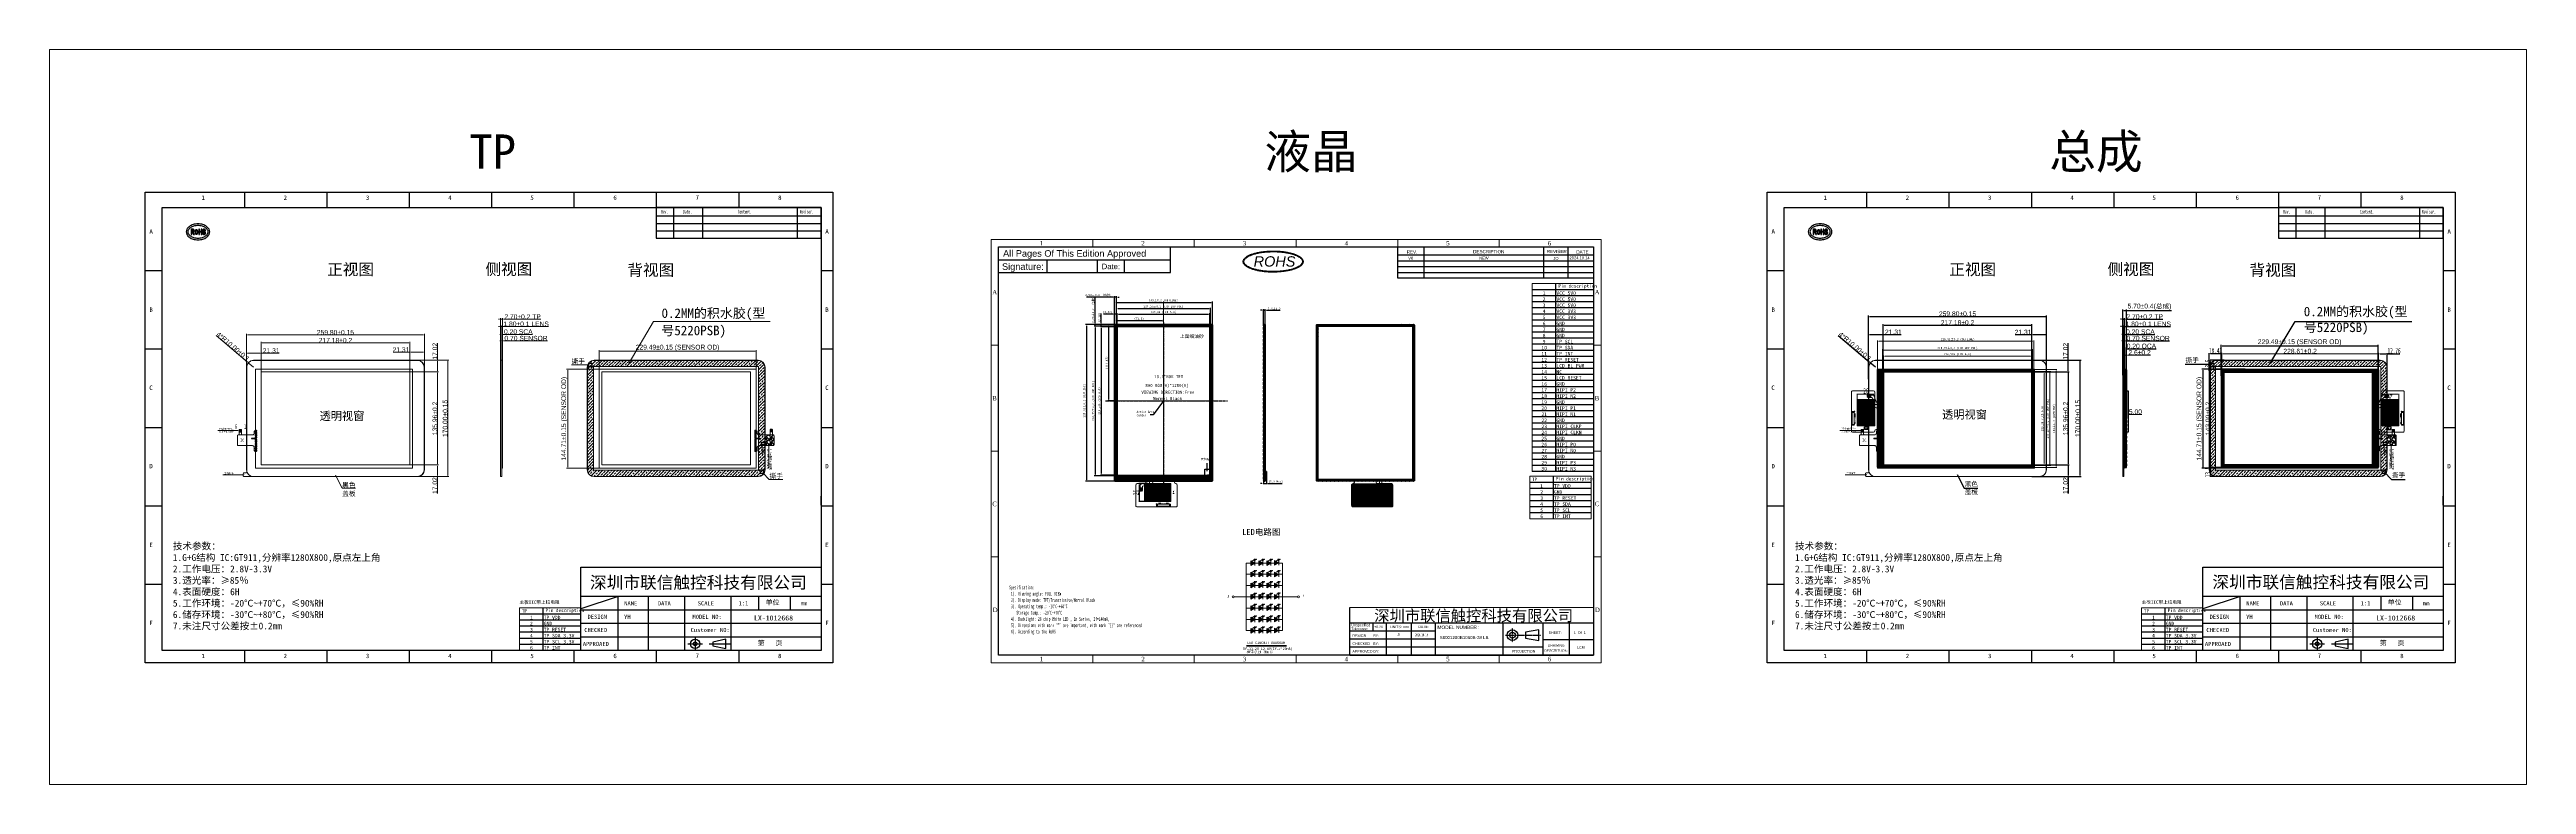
# Model space of a CAD drawing. Header units: millimetres. Extents: x 20850 to 34255, y -4073 to 3090.
# Drawn here: x 20850 to 24468, y 2016 to 3090 of the extents above; entities outside this region: 1.
import ezdxf
from ezdxf.enums import TextEntityAlignment as Align

# ---------------------------------------------------------------- set-up
doc = ezdxf.new("R2010")
doc.units = ezdxf.units.MM
doc.header["$LTSCALE"] = 0.2
doc.linetypes.add('CENTER', pattern=[0.6, 0.375, -0.075, 0.075, -0.075])
doc.linetypes.add('PHANTOM2', pattern=[31.75, 15.875, -3.175, 3.175, -3.175, 3.175, -3.175])
for name, color, linetype in [('Cover lens', 171, 'Continuous'), ('DIM', 7, 'Continuous'), ('DRIL_PLTE_THRU_01', 176, 'Continuous'), ('DRIL_PLTE_THRU_02', 16, 'Continuous'), ('LAYER_48', 5, 'Continuous'), ('PADS_BOT', 1, 'Continuous'), ('PADS_INNER', 5, 'Continuous'), ('PADS_TOP', 5, 'Continuous'), ('PART_TOP_2DLINE_01', 254, 'Continuous'), ('Sensor', 7, 'Continuous'), ('TEXT_26', 254, 'Continuous'), ('下铁框', 5, 'Continuous'), ('保护膜', 200, 'Continuous'), ('图框', 2, 'Continuous'), ('背胶', 40, 'Continuous')]:
    doc.layers.add(name, color=color, linetype=linetype)
for name, color, linetype, lineweight in [('DIM（标注）', 3, 'Continuous', 0), ('FPC', 40, 'Continuous', 13), ('L', 1, 'Continuous', 5), ('LCD', 1, 'Continuous', 13), ('尺寸', 3, 'Continuous', 18), ('标注', 6, 'Continuous', 18), ('胶框', 7, 'Continuous', 5)]:
    doc.layers.add(name, color=color, linetype=linetype, lineweight=lineweight)
doc.styles.add('Arail', font='arial.ttf')
doc.styles.add('ARIAL', font='arial.ttf')
doc.styles.add('s2', font='FSGB2312.ttf')
doc.styles.get("Standard").update_dxf_attribs({"font": 'simkai.ttf', "width": 0.58, "height": 8})
doc.styles.add('STYLE1', font='times.ttf')
doc.styles.add('T', font='arial.ttf')
doc.styles.add('W0$12', font='simplex', dxfattribs={"width": 0.75})
doc.styles.add('WMF-宋体0', font='')
doc.styles.add('宋体', font='', dxfattribs={"height": 3})
doc.styles.add('宋体3.5', font='', dxfattribs={"height": 3.5})
doc.styles.add('工程', font='')
doc.styles.get('WMF-宋体0').set_extended_font_data('NSimSun')
doc.styles.get('宋体').set_extended_font_data('SimSun')
doc.styles.get('宋体3.5').set_extended_font_data('SimSun')
doc.styles.get('工程').set_extended_font_data('SimSun')
doc.dimstyles.new('123', dxfattribs={"dimtxt": 1.5, "dimasz": 1.2, "dimexe": 0.5, "dimexo": 0.5, "dimgap": 0.8, "dimtad": 1, "dimdsep": 46, "dimtxsty": 'Standard', "dimcen": 2.5, "dimadec": 0, "dimazin": 0, "dimtp": 0.01, "dimtm": 0.01, "dimtfac": 1, "dimtofl": 0, "dimtmove": 0, "dimatfit": 3, "dimfxl": 1, "dimtolj": 1, "dimtzin": 0, "dimarcsym": 0})
doc.dimstyles.new('ISO', dxfattribs={"dimtxt": 7, "dimasz": 3, "dimexe": 0, "dimexo": 0, "dimgap": 0.3, "dimtad": 1, "dimzin": 1, "dimdsep": 46, "dimtxsty": '宋体', "dimcen": 0, "dimclrd": 256, "dimclre": 256, "dimclrt": 256, "dimadec": 0, "dimazin": 0, "dimtfac": 1, "dimtmove": 0, "dimatfit": 3, "dimfxl": 1, "dimlwd": -1, "dimlwe": -1, "dimarcsym": 0})
doc.dimstyles.new('ISO-25', dxfattribs={"dimtxt": 2.5, "dimasz": 2.5, "dimexe": 1.25, "dimexo": 0.625, "dimtad": 1, "dimtxsty": 'Standard', "dimcen": 2.5, "dimadec": 0, "dimazin": 0, "dimtfac": 1, "dimtmove": 0, "dimatfit": 3, "dimfxl": 1, "dimarcsym": 0})
doc.dimstyles.new('ISO-25$0', dxfattribs={"dimtxt": 2.5, "dimasz": 1.5, "dimexe": 1.5, "dimexo": 0.5, "dimgap": 0.2, "dimtad": 1, "dimzin": 1, "dimdsep": 46, "dimtxsty": 'ARIAL', "dimcen": 0.5, "dimclrd": 256, "dimclre": 256, "dimclrt": 256, "dimadec": 0, "dimazin": 0, "dimtp": 1.2, "dimtm": 1.2, "dimtfac": 1, "dimtmove": 0, "dimatfit": 3, "dimfxl": 1, "dimtolj": 1, "dimarcsym": 0})
doc.dimstyles.new('XCY', dxfattribs={"dimtxt": 4, "dimasz": 1.5, "dimexe": 0.6, "dimexo": 0.6, "dimgap": 0.5, "dimtad": 0, "dimzin": 1, "dimdsep": 46, "dimtxsty": '工程', "dimcen": 1.5, "dimclrd": 3, "dimclre": 3, "dimclrt": 3, "dimadec": 0, "dimazin": 0, "dimtfac": 1, "dimtmove": 0, "dimatfit": 3, "dimfxl": 1, "dimtolj": 1, "dimtzin": 0, "dimlwd": -1, "dimlwe": -1, "dimarcsym": 0})
doc.dimstyles.new('副本 B1', dxfattribs={"dimtxt": 3, "dimasz": 1, "dimexe": 0.6, "dimexo": 0, "dimgap": 0.25, "dimtad": 1, "dimtoh": 1, "dimlfac": 0.5, "dimzin": 9, "dimlunit": 6, "dimtxsty": 'Standard', "dimcen": 1, "dimclrd": 1, "dimclre": 1, "dimclrt": 2, "dimazin": 2, "dimtm": 1e-09, "dimtfac": 0.8, "dimtofl": 0, "dimtmove": 0, "dimatfit": 3, "dimfxl": 1, "dimlwd": -1, "dimlwe": -1, "dimarcsym": 0})

# ---------------------------------------------------------------- blocks, each defined once
blk = doc.blocks.new('FRAME')
at = {"color": 0, "lineweight": 0}
for p, q in [((1379, 392.1), (1669, 392.1)), ((1379, 190.7), (1379, 392.1)), ((1427.3, 388.6), (1427.3, 392.1)), ((1475.6, 388.6), (1475.6, 392.1)), ((1524, 388.6), (1524, 392.1)), ((1572.3, 388.6), (1572.3, 392.1)), ((1620.6, 388.6), (1620.6, 392.1)), ((1669, 392.1), (1669, 190.7)), ((1379, 341.8), (1382.5, 341.8)), ((1665.4, 341.8), (1669, 341.8)), ((1379, 291.4), (1382.5, 291.4)), ((1665.4, 291.4), (1669, 291.4)), ((1379, 241.1), (1382.5, 241.1)), ((1665.4, 241.1), (1669, 241.1)), ((1669, 190.7), (1379, 190.7)), ((1382.5, 194.3), (1665.4, 194.3)), ((1427.3, 190.7), (1427.3, 194.3)), ((1475.6, 190.7), (1475.6, 194.3)), ((1524, 190.7), (1524, 194.3)), ((1572.3, 190.7), (1572.3, 194.3)), ((1620.6, 190.7), (1620.6, 194.3))]:
    blk.add_line(p, q, dxfattribs=at)
at = {"color": 0, "lineweight": 30}
for p, q in [((1382.5, 388.6), (1665.4, 388.6)), ((1382.5, 194.3), (1382.5, 388.6)), ((1382.5, 388.6), (1665.4, 388.6)), ((1382.5, 194.3), (1382.5, 388.6)), ((1665.4, 388.6), (1665.4, 194.3)), ((1665.4, 388.6), (1665.4, 194.3)), ((1665.4, 194.3), (1382.5, 194.3)), ((1665.4, 194.3), (1382.5, 194.3))]:
    blk.add_line(p, q, dxfattribs=at)
at = {"layer": 'DIM', "color": 0, "lineweight": 9}
blk.add_line((1665.4, 239.7), (1665.4, 219.4), dxfattribs=at)
at = {"layer": '图框', "color": 0}
for p, q in [((1665.4, 250.3), (1665.4, 219.4)), ((1382.5, 219.4), (1382.5, 245.3)), ((1382.5, 219.4), (1382.5, 245.3))]:
    blk.add_line(p, q, dxfattribs=at)
at = {"color": 0, "lineweight": 0, "style": 'STYLE1'}
for s, p in [('1', (1402.1, 389.2)), ('2', (1450.4, 389.2)), ('3', (1498.7, 389.2)), ('4', (1547.1, 389.2)), ('5', (1595.4, 389.2)), ('6', (1643.7, 389.2)), ('A', (1379.5, 365.9)), ('A', (1666, 365.9)), ('B', (1379.5, 315.5)), ('B', (1666, 315.5)), ('C', (1379.5, 265.2)), ('C', (1666, 265.2)), ('1', (1402.1, 191.4)), ('2', (1450.4, 191.4)), ('3', (1498.7, 191.4)), ('4', (1547.1, 191.4)), ('5', (1595.4, 191.4)), ('6', (1643.7, 191.4))]:
    blk.add_text(s, height=2.13, dxfattribs=at).set_placement(p)
at = {"color": 0, "style": 'STYLE1'}
for p in [(1379.7, 214.8), (1666.1, 214.8)]:
    blk.add_text('D', height=2.13, dxfattribs=at).set_placement(p)
blk = doc.blocks.new('7')
at = {"layer": '下铁框', "color": 4}
for p, q in [((-3214, 2056.7), (-3214, 1829.2)), ((-3214, 2054.8), (-3213.8, 2054.8)), ((-3213.8, 2056.7), (-3213.8, 1829.2)), ((-3213.5, 2039.8), (-3213.8, 2039.8)), ((-3213.5, 2035.6), (-3213.8, 2035.6)), ((-3213.5, 2039.8), (-3213.5, 2035.6)), ((-3071.6, 2057.3), (-3213.4, 2057.3)), ((-3071.6, 2057.1), (-3213.4, 2057.1)), ((-3211.5, 2057.3), (-3211.5, 2057.1)), ((-3199, 2056.8), (-3199, 2057.1)), ((-3199, 2056.8), (-3194.8, 2056.8)), ((-3194.8, 2056.8), (-3194.8, 2057.1)), ((-3162.8, 2056.8), (-3162.8, 2057.1)), ((-3162.8, 2056.8), (-3158.6, 2056.8)), ((-3158.6, 2056.8), (-3158.6, 2057.1)), ((-3126.5, 2056.8), (-3126.5, 2057.1)), ((-3126.5, 2056.8), (-3122.3, 2056.8)), ((-3122.3, 2056.8), (-3122.3, 2057.1)), ((-3090.3, 2056.8), (-3090.3, 2057.1)), ((-3090.3, 2056.8), (-3086.1, 2056.8)), ((-3086.1, 2056.8), (-3086.1, 2057.1)), ((-3073.6, 2057.3), (-3073.6, 2057.1)), ((-3071.6, 2039.8), (-3071.3, 2039.8)), ((-3071.6, 2039.8), (-3071.6, 2035.6)), ((-3071.6, 2035.6), (-3071.3, 2035.6)), ((-3071.3, 1829.2), (-3071.3, 2056.7)), ((-3071.3, 2054.8), (-3071.1, 2054.8)), ((-3071.1, 1829.2), (-3071.1, 2056.7)), ((-3213.5, 1992.5), (-3213.8, 1992.5)), ((-3213.5, 1992.5), (-3213.5, 1988.3)), ((-3071.6, 1992.5), (-3071.3, 1992.5)), ((-3071.6, 1992.5), (-3071.6, 1988.3)), ((-3213.5, 1988.3), (-3213.8, 1988.3)), ((-3071.6, 1988.3), (-3071.3, 1988.3)), ((-3213.5, 1945.2), (-3213.8, 1945.2)), ((-3213.5, 1941), (-3213.8, 1941)), ((-3213.5, 1945.2), (-3213.5, 1941)), ((-3071.6, 1945.2), (-3071.3, 1945.2)), ((-3071.6, 1945.2), (-3071.6, 1941)), ((-3071.6, 1941), (-3071.3, 1941)), ((-3213.5, 1898), (-3213.8, 1898)), ((-3213.5, 1893.8), (-3213.8, 1893.8)), ((-3213.5, 1898), (-3213.5, 1893.8)), ((-3071.6, 1898), (-3071.3, 1898)), ((-3071.6, 1898), (-3071.6, 1893.8)), ((-3071.6, 1893.8), (-3071.3, 1893.8)), ((-3213.5, 1850.7), (-3213.8, 1850.7)), ((-3213.5, 1846.5), (-3213.8, 1846.5)), ((-3213.5, 1850.7), (-3213.5, 1846.5)), ((-3071.6, 1850.7), (-3071.3, 1850.7)), ((-3071.6, 1850.7), (-3071.6, 1846.5)), ((-3071.6, 1846.5), (-3071.3, 1846.5)), ((-3214, 1831.3), (-3213.8, 1831.3)), ((-3213.6, 1829), (-3169.3, 1829)), ((-3213.6, 1828.8), (-3169.2, 1828.8)), ((-3211.5, 1828.8), (-3211.5, 1829)), ((-3201.5, 1829.3), (-3201.5, 1829)), ((-3197.3, 1829.3), (-3201.5, 1829.3)), ((-3197.3, 1829.3), (-3197.3, 1829)), ((-3175.9, 1829.3), (-3175.9, 1829)), ((-3171.7, 1829.3), (-3175.9, 1829.3)), ((-3171.7, 1829.3), (-3171.7, 1829)), ((-3169.3, 1829), (-3168.6, 1829.3)), ((-3169.2, 1828.8), (-3168.5, 1829.1)), ((-3168.6, 1829.3), (-3126.3, 1829.3)), ((-3168.5, 1829.1), (-3126.4, 1829.1)), ((-3167.2, 1829.1), (-3167.2, 1829.3)), ((-3126.4, 1829.1), (-3125.7, 1828.8)), ((-3126.3, 1829.3), (-3125.6, 1829)), ((-3125.7, 1828.8), (-3125.5, 1828.8)), ((-3125.6, 1829), (-3071.5, 1829)), ((-3125.5, 1828.8), (-3071.5, 1828.8)), ((-3123.8, 1829.3), (-3123.8, 1829)), ((-3119.6, 1829.3), (-3123.8, 1829.3)), ((-3119.6, 1829.3), (-3119.6, 1829)), ((-3119.6, 1828.8), (-3119.6, 1829)), ((-3088.8, 1829.3), (-3088.8, 1829)), ((-3084.6, 1829.3), (-3088.8, 1829.3)), ((-3084.6, 1829.3), (-3084.6, 1829)), ((-3073.6, 1828.8), (-3073.6, 1829)), ((-3071.1, 1831.3), (-3071.3, 1831.3))]:
    blk.add_line(p, q, dxfattribs=at)
for centre, radius, start, end in [((-3213.4, 2056.7), 0.55, 90, 180), ((-3213.4, 2056.7), 0.35, 90, 180), ((-3071.6, 2056.7), 0.55, 360, 90), ((-3071.6, 2056.7), 0.35, 360, 90), ((-3213.6, 1829.2), 0.4, 180, 270), ((-3213.6, 1829.2), 0.2, 180, 270), ((-3071.5, 1829.2), 0.4, 270, 360), ((-3071.5, 1829.2), 0.2, 270, 360)]:
    blk.add_arc(centre, radius, start, end, dxfattribs=at)
blk = doc.blocks.new('*D44')
at = {"color": 7, "linetype": 'Continuous', "lineweight": -2, "transparency": 16777216}
for p, q in [((22621.4, 2709.3), (22619.4, 2709.3)), ((22623.4, 2686.5), (22623.4, 2710.6)), ((22623.4, 2709.3), (22626.2, 2709.3)), ((22626.2, 2688.6), (22626.2, 2710.6)), ((22628.2, 2709.3), (22648, 2709.3))]:
    blk.add_line(p, q, dxfattribs=at)
at = {"color": 7, "linetype": 'Continuous', "lineweight": 15, "transparency": 16777216}
for points in [[(22621.4, 2709.6), (22621.4, 2709), (22623.4, 2709.3)], [(22628.2, 2709.6), (22628.2, 2709), (22626.2, 2709.3)]]:
    blk.add_solid(points, dxfattribs=at)
at = {"layer": 'DefPoints', "color": 0, "linetype": 'Continuous', "lineweight": 15, "transparency": 16777216}
for p in [(22623.4, 2685.9), (22626.2, 2709.3), (22626.2, 2688)]:
    blk.add_point(p, dxfattribs=at)
at = {"color": 7, "linetype": 'Continuous', "transparency": 16777216, "insert": (22639.1, 2711.5), "char_height": 3, "attachment_point": 5, "style": '宋体'}
blk.add_mtext('2.6%%P0.2', dxfattribs=at)
blk = doc.blocks.new('9')
at = {"layer": '下铁框', "color": 4}
for p, q in [((-2988.2, 2057.1), (-2988.2, 2057.3)), ((-2988.2, 2057.3), (-2986.4, 2057.3)), ((-2988.2, 2057.1), (-2987.1, 2057.1)), ((-2988.2, 1831.8), (-2988.2, 2054.3)), ((-2987.7, 2054.8), (-2987.1, 2054.8)), ((-2987.2, 2039.5), (-2987.2, 2035.9)), ((-2987.1, 2057.3), (-2987.1, 2054.8)), ((-2986.1, 2039.8), (-2986.9, 2039.8)), ((-2986.1, 2035.6), (-2986.9, 2035.6)), ((-2986.3, 2039.8), (-2986.3, 2035.6)), ((-2986.1, 2057), (-2986.1, 1829.1)), ((-2987.2, 1992.2), (-2987.2, 1988.6)), ((-2986.1, 1992.5), (-2986.9, 1992.5)), ((-2986.3, 1992.5), (-2986.3, 1988.3)), ((-2986.1, 1988.3), (-2986.9, 1988.3)), ((-2987.2, 1944.9), (-2987.2, 1941.3)), ((-2986.1, 1945.2), (-2986.9, 1945.2)), ((-2986.1, 1941), (-2986.9, 1941)), ((-2986.3, 1945.2), (-2986.3, 1941)), ((-2987.2, 1897.7), (-2987.2, 1894.1)), ((-2986.1, 1898), (-2986.9, 1898)), ((-2986.1, 1893.8), (-2986.9, 1893.8)), ((-2986.3, 1898), (-2986.3, 1893.8)), ((-2987.2, 1850.4), (-2987.2, 1846.8)), ((-2986.1, 1850.7), (-2986.9, 1850.7)), ((-2986.1, 1846.5), (-2986.9, 1846.5)), ((-2986.3, 1850.7), (-2986.3, 1846.5)), ((-2988.2, 1828.8), (-2988.2, 1829)), ((-2988.2, 1829), (-2987.1, 1829)), ((-2988.2, 1828.8), (-2986.4, 1828.8)), ((-2987.7, 1831.3), (-2987.1, 1831.3)), ((-2987.1, 1831.3), (-2987.1, 1828.8))]:
    blk.add_line(p, q, dxfattribs=at)
for centre, radius, start, end in [((-2987.7, 2054.3), 0.5, 90, 180), ((-2986.9, 2039.5), 0.3, 90, 180), ((-2986.9, 2035.9), 0.3, 180, 270), ((-2986.4, 2057), 0.3, 0, 90), ((-2986.9, 1992.2), 0.3, 90, 180), ((-2986.9, 1988.6), 0.3, 180, 270), ((-2986.9, 1944.9), 0.3, 90, 180), ((-2986.9, 1941.3), 0.3, 180, 270), ((-2986.9, 1897.7), 0.3, 90, 180), ((-2986.9, 1894.1), 0.3, 180, 270), ((-2986.9, 1850.4), 0.3, 90, 180), ((-2986.9, 1846.8), 0.3, 180, 270), ((-2987.7, 1831.8), 0.5, 180, 270), ((-2986.4, 1829.1), 0.3, 270, 0)]:
    blk.add_arc(centre, radius, start, end, dxfattribs=at)
blk = doc.blocks.new('*D45')
at = {"color": 7, "lineweight": -2, "transparency": 16777216}
for p, q in [((22409.8, 2685.7), (22409.8, 2704.8)), ((22411.8, 2703.6), (22543.2, 2703.6)), ((22545.2, 2685.7), (22545.2, 2704.8))]:
    blk.add_line(p, q, dxfattribs=at)
at = {"color": 7, "lineweight": 15, "transparency": 16777216}
for points in [[(22411.8, 2703.9), (22411.8, 2703.2), (22409.8, 2703.6)], [(22543.2, 2703.9), (22543.2, 2703.2), (22545.2, 2703.6)]]:
    blk.add_solid(points, dxfattribs=at)
at = {"layer": 'DefPoints', "color": 0, "lineweight": 15, "transparency": 16777216}
for p in [(22409.8, 2685.1), (22545.2, 2703.6), (22545.2, 2685.1)]:
    blk.add_point(p, dxfattribs=at)
at = {"color": 7, "transparency": 16777216, "insert": (22477.5, 2706.2), "char_height": 3, "attachment_point": 5, "style": '宋体'}
blk.add_mtext('135,36 (LCD A.A)', dxfattribs=at)
blk = doc.blocks.new('*D46')
at = {"color": 7, "lineweight": -2, "transparency": 16777216}
for p, q in [((22408.9, 2686.6), (22408.9, 2712.8)), ((22410.9, 2711.6), (22544.1, 2711.6)), ((22546.1, 2686.6), (22546.1, 2712.8))]:
    blk.add_line(p, q, dxfattribs=at)
at = {"color": 7, "lineweight": 15, "transparency": 16777216}
for points in [[(22410.9, 2711.9), (22410.9, 2711.3), (22408.9, 2711.6)], [(22544.1, 2711.9), (22544.1, 2711.3), (22546.1, 2711.6)]]:
    blk.add_solid(points, dxfattribs=at)
at = {"layer": 'DefPoints', "color": 0, "lineweight": 15, "transparency": 16777216}
for p in [(22408.9, 2686), (22546.1, 2711.6), (22546.1, 2686)]:
    blk.add_point(p, dxfattribs=at)
at = {"color": 7, "transparency": 16777216, "insert": (22477.5, 2714.2), "char_height": 3, "attachment_point": 5, "style": '宋体'}
blk.add_mtext('137,16±0,2 (LCD UOP POL)', dxfattribs=at)
blk = doc.blocks.new('*D54')
at = {"color": 7, "lineweight": -2, "transparency": 16777216}
for p, q in [((22406, 2688.3), (22406, 2722)), ((22408, 2720.8), (22547, 2720.8)), ((22549, 2688.3), (22549, 2722))]:
    blk.add_line(p, q, dxfattribs=at)
at = {"color": 7, "lineweight": 15, "transparency": 16777216}
for points in [[(22408, 2721.1), (22408, 2720.4), (22406, 2720.8)], [(22547, 2721.1), (22547, 2720.4), (22549, 2720.8)]]:
    blk.add_solid(points, dxfattribs=at)
at = {"layer": 'DefPoints', "color": 0, "lineweight": 15, "transparency": 16777216}
for p in [(22549, 2720.8), (22406, 2687.7), (22549, 2687.7)]:
    blk.add_point(p, dxfattribs=at)
at = {"color": 7, "transparency": 16777216, "insert": (22477.5, 2723.4), "char_height": 3, "attachment_point": 5, "style": '宋体'}
blk.add_mtext('143±0,2 (OUTLINE)', dxfattribs=at)
blk = doc.blocks.new('*D47')
at = {"color": 7, "lineweight": -2, "transparency": 16777216}
for p, q in [((22409.2, 2685.1), (22385.3, 2685.1)), ((22386.6, 2683.1), (22386.6, 2470.5)), ((22409.2, 2468.5), (22385.3, 2468.5))]:
    blk.add_line(p, q, dxfattribs=at)
at = {"color": 7, "lineweight": 15, "transparency": 16777216}
for points in [[(22386.2, 2683.1), (22386.9, 2683.1), (22386.6, 2685.1)], [(22386.2, 2470.5), (22386.9, 2470.5), (22386.6, 2468.5)]]:
    blk.add_solid(points, dxfattribs=at)
at = {"layer": 'DefPoints', "color": 0, "lineweight": 15, "transparency": 16777216}
for p in [(22409.8, 2685.1), (22386.6, 2468.5), (22409.8, 2468.5)]:
    blk.add_point(p, dxfattribs=at)
at = {"color": 7, "transparency": 16777216, "insert": (22384, 2576.8), "char_height": 3, "attachment_point": 5, "rotation": 90, "style": '宋体'}
blk.add_mtext('216,576 (LCD A.A)', dxfattribs=at)
blk = doc.blocks.new('*D48')
at = {"color": 7, "lineweight": -2, "transparency": 16777216}
for p, q in [((22408.3, 2686), (22376.4, 2686)), ((22377.7, 2684), (22377.7, 2469.3)), ((22408.3, 2467.3), (22376.4, 2467.3))]:
    blk.add_line(p, q, dxfattribs=at)
at = {"color": 7, "lineweight": 15, "transparency": 16777216}
for points in [[(22377.3, 2684), (22378, 2684), (22377.7, 2686)], [(22377.3, 2469.3), (22378, 2469.3), (22377.7, 2467.3)]]:
    blk.add_solid(points, dxfattribs=at)
at = {"layer": 'DefPoints', "color": 0, "lineweight": 15, "transparency": 16777216}
for p in [(22408.9, 2686), (22377.7, 2467.3), (22408.9, 2467.3)]:
    blk.add_point(p, dxfattribs=at)
at = {"color": 7, "transparency": 16777216, "insert": (22375.1, 2576.8), "char_height": 3, "attachment_point": 5, "rotation": 90, "style": '宋体'}
blk.add_mtext('218,75±0,2 (LCD UOP POL)', dxfattribs=at)
blk = doc.blocks.new('*D55')
at = {"color": 7, "lineweight": -2, "transparency": 16777216}
for p, q in [((22406, 2688.3), (22363.6, 2688.3)), ((22364.9, 2686.3), (22364.9, 2461.7)), ((22406, 2459.7), (22363.6, 2459.7))]:
    blk.add_line(p, q, dxfattribs=at)
at = {"color": 7, "lineweight": 15, "transparency": 16777216}
for points in [[(22364.5, 2686.3), (22365.2, 2686.3), (22364.9, 2688.3)], [(22364.5, 2461.7), (22365.2, 2461.7), (22364.9, 2459.7)]]:
    blk.add_solid(points, dxfattribs=at)
at = {"layer": 'DefPoints', "color": 0, "lineweight": 15, "transparency": 16777216}
for p in [(22406.6, 2688.3), (22364.9, 2459.7), (22406.6, 2459.7)]:
    blk.add_point(p, dxfattribs=at)
at = {"color": 7, "transparency": 16777216, "insert": (22362.3, 2577.2), "char_height": 3, "attachment_point": 5, "rotation": 90, "style": '宋体'}
blk.add_mtext('228,61±0,2 (OUTLINE)', dxfattribs=at)
blk = doc.blocks.new('*D49')
at = {"color": 7, "lineweight": -2, "transparency": 16777216}
for p, q in [((22406, 2688.3), (22385.3, 2688.3)), ((22409.2, 2685.1), (22385.3, 2685.1)), ((22386.6, 2690.3), (22386.6, 2704.5)), ((22386.6, 2685.1), (22386.6, 2688.3)), ((22386.6, 2683.1), (22386.6, 2681.1))]:
    blk.add_line(p, q, dxfattribs=at)
at = {"color": 7, "lineweight": 15, "transparency": 16777216}
for points in [[(22386.2, 2690.3), (22386.9, 2690.3), (22386.6, 2688.3)], [(22386.2, 2683.1), (22386.9, 2683.1), (22386.6, 2685.1)]]:
    blk.add_solid(points, dxfattribs=at)
at = {"layer": 'DefPoints', "color": 0, "lineweight": 15, "transparency": 16777216}
for p in [(22386.6, 2688.3), (22406.6, 2688.3), (22409.8, 2685.1)]:
    blk.add_point(p, dxfattribs=at)
at = {"color": 7, "transparency": 16777216, "insert": (22384, 2698.4), "char_height": 3, "attachment_point": 5, "rotation": 90, "style": '宋体'}
blk.add_mtext('(3,18)', dxfattribs=at)
blk = doc.blocks.new('*D50')
at = {"color": 7, "lineweight": -2, "transparency": 16777216}
for p, q in [((22377.7, 2690.3), (22377.7, 2729.3)), ((22406, 2688.3), (22376.4, 2688.3)), ((22408.3, 2686), (22376.4, 2686)), ((22377.7, 2686), (22377.7, 2688.3)), ((22377.7, 2684), (22377.7, 2682))]:
    blk.add_line(p, q, dxfattribs=at)
at = {"color": 7, "lineweight": 15, "transparency": 16777216}
for points in [[(22377.3, 2690.3), (22378, 2690.3), (22377.7, 2688.3)], [(22377.3, 2684), (22378, 2684), (22377.7, 2686)]]:
    blk.add_solid(points, dxfattribs=at)
at = {"layer": 'DefPoints', "color": 0, "lineweight": 15, "transparency": 16777216}
for p in [(22377.7, 2688.3), (22406.6, 2688.3), (22408.9, 2686)]:
    blk.add_point(p, dxfattribs=at)
at = {"color": 7, "transparency": 16777216, "insert": (22375, 2710.8), "char_height": 3, "attachment_point": 5, "rotation": 90, "style": '宋体'}
blk.add_mtext('2,28±0,2 （包胶）', dxfattribs=at)
blk = doc.blocks.new('*D51')
at = {"color": 7, "lineweight": -2, "transparency": 16777216}
for p, q in [((22404, 2703.6), (22389.8, 2703.6)), ((22406, 2688.3), (22406, 2704.8)), ((22409.8, 2703.6), (22406, 2703.6)), ((22409.8, 2685.7), (22409.8, 2704.8)), ((22411.8, 2703.6), (22413.8, 2703.6))]:
    blk.add_line(p, q, dxfattribs=at)
at = {"color": 7, "lineweight": 15, "transparency": 16777216}
for points in [[(22404, 2703.9), (22404, 2703.2), (22406, 2703.6)], [(22411.8, 2703.9), (22411.8, 2703.2), (22409.8, 2703.6)]]:
    blk.add_solid(points, dxfattribs=at)
at = {"layer": 'DefPoints', "color": 0, "lineweight": 15, "transparency": 16777216}
for p in [(22406, 2703.6), (22406, 2687.7), (22409.8, 2685.1)]:
    blk.add_point(p, dxfattribs=at)
at = {"color": 7, "transparency": 16777216, "insert": (22395.9, 2706.2), "char_height": 3, "attachment_point": 5, "style": '宋体'}
blk.add_mtext('(3,82)', dxfattribs=at)
blk = doc.blocks.new('*D52')
at = {"color": 0, "lineweight": -2, "transparency": 16777216}
for p, q in [((22404, 2728.6), (22364.9, 2728.6)), ((22406, 2688.3), (22406, 2729.8)), ((22408.9, 2728.6), (22406, 2728.6)), ((22408.9, 2686.6), (22408.9, 2729.8)), ((22410.9, 2728.6), (22412.9, 2728.6))]:
    blk.add_line(p, q, dxfattribs=at)
at = {"color": 0, "lineweight": 15, "transparency": 16777216}
for points in [[(22404, 2728.9), (22404, 2728.2), (22406, 2728.6)], [(22410.9, 2728.9), (22410.9, 2728.2), (22408.9, 2728.6)]]:
    blk.add_solid(points, dxfattribs=at)
at = {"layer": 'DefPoints', "color": 0, "lineweight": 15, "transparency": 16777216}
for p in [(22406, 2728.6), (22406, 2687.7), (22408.9, 2686)]:
    blk.add_point(p, dxfattribs=at)
at = {"color": 1, "transparency": 16777216, "insert": (22383.4, 2731.2), "char_height": 3, "attachment_point": 5, "style": '宋体'}
blk.add_mtext('2,92±0,2 （包胶）', dxfattribs=at)
blk = doc.blocks.new('*D56')
at = {"color": 7, "lineweight": -2, "transparency": 16777216}
for p, q in [((22406, 2692.1), (22406, 2695.2)), ((22475.5, 2694), (22408, 2694)), ((22477.5, 2692.1), (22477.5, 2695.2))]:
    blk.add_line(p, q, dxfattribs=at)
at = {"color": 7, "lineweight": 15, "transparency": 16777216}
for points in [[(22408, 2694.3), (22408, 2693.6), (22406, 2694)], [(22475.5, 2694.3), (22475.5, 2693.6), (22477.5, 2694)]]:
    blk.add_solid(points, dxfattribs=at)
at = {"layer": 'DefPoints', "color": 0, "lineweight": 15, "transparency": 16777216}
for p in [(22406, 2694), (22406, 2691.5), (22477.5, 2691.5)]:
    blk.add_point(p, dxfattribs=at)
at = {"color": 7, "transparency": 16777216, "insert": (22441.8, 2696.6), "char_height": 3, "attachment_point": 5, "style": '宋体'}
blk.add_mtext('(71,5)', dxfattribs=at)
blk = doc.blocks.new('*D53')
at = {"color": 7, "lineweight": -2, "transparency": 16777216}
for p, q in [((22406, 2688.3), (22396.4, 2688.3)), ((22397.7, 2578.8), (22397.7, 2686.3)), ((22409.2, 2576.8), (22396.4, 2576.8))]:
    blk.add_line(p, q, dxfattribs=at)
at = {"color": 7, "lineweight": 15, "transparency": 16777216}
for points in [[(22397.4, 2686.3), (22398, 2686.3), (22397.7, 2688.3)], [(22397.4, 2578.8), (22398, 2578.8), (22397.7, 2576.8)]]:
    blk.add_solid(points, dxfattribs=at)
at = {"layer": 'DefPoints', "color": 0, "lineweight": 15, "transparency": 16777216}
for p in [(22397.7, 2688.3), (22406.6, 2688.3), (22409.8, 2576.8)]:
    blk.add_point(p, dxfattribs=at)
at = {"color": 7, "transparency": 16777216, "insert": (22395.1, 2632.5), "char_height": 3, "attachment_point": 5, "rotation": 90, "style": '宋体'}
blk.add_mtext('(111,47)', dxfattribs=at)
blk = doc.blocks.new('*D57')
at = {"color": 7, "lineweight": -2, "transparency": 16777216}
for p, q in [((22623.4, 2467.1), (22623.4, 2454.9)), ((22628, 2464.5), (22628, 2454.9)), ((22621.4, 2456.2), (22619.4, 2456.2)), ((22623.4, 2456.2), (22628, 2456.2)), ((22630, 2456.2), (22650.7, 2456.2))]:
    blk.add_line(p, q, dxfattribs=at)
at = {"color": 7, "lineweight": 15, "transparency": 16777216}
for points in [[(22621.4, 2456.5), (22621.4, 2455.9), (22623.4, 2456.2)], [(22630, 2456.5), (22630, 2455.9), (22628, 2456.2)]]:
    blk.add_solid(points, dxfattribs=at)
at = {"layer": 'DefPoints', "color": 0, "lineweight": 15, "transparency": 16777216}
for p in [(22623.4, 2467.7), (22628, 2465.1), (22623.4, 2456.2)]:
    blk.add_point(p, dxfattribs=at)
at = {"color": 7, "transparency": 16777216, "insert": (22641.4, 2458.7), "char_height": 3, "attachment_point": 5, "style": '宋体'}
blk.add_mtext('(5.0 Max)', dxfattribs=at)
blk = doc.blocks.new('RECTANGLE_361')
blk.add_solid([(-2.625, -0.5), (-2.625, 0.5), (2.625, -0.5), (2.625, 0.5)])
blk = doc.blocks.new('ROUND_289')
at = {"const_width": 0.275}
blk.add_lwpolyline([(-0.1375, 0, 1), (0.1375, 0, 1)], format="xyb", close=True, dxfattribs=at)
blk = doc.blocks.new('ROUND_8')
at = {"const_width": 0.25}
blk.add_lwpolyline([(-0.125, 0, 1), (0.125, 0, 1)], format="xyb", close=True, dxfattribs=at)
blk = doc.blocks.new('SMOOTH_0$001')
at = {"const_width": 0.0005}
blk.add_lwpolyline([(-0.00025, 0, 1), (0.00025, 0, 1)], format="xyb", close=True, dxfattribs=at)
blk = doc.blocks.new('DRIL_HOLE_0')
blk.add_lwpolyline([(0, 0, 1), (0, 0, 1)], format="xyb", close=True)
blk = doc.blocks.new('PAD_0')
blk.add_lwpolyline([(0, 0, 1), (0, 0, 1)], format="xyb", close=True)
blk = doc.blocks.new('PAD_11')
at = {"const_width": 0.25}
blk.add_lwpolyline([(-0.61, 0), (0.61, 0)], dxfattribs=at)
blk = doc.blocks.new('STK_TOP_48')
at = {"layer": 'DRIL_PLTE_THRU_01'}
blk.add_blockref('DRIL_HOLE_0', (0, 0), dxfattribs=at)
at = {"layer": 'DRIL_PLTE_THRU_02'}
blk.add_blockref('DRIL_HOLE_0', (0, 0), dxfattribs=at)
at = {"layer": 'PADS_BOT'}
blk.add_blockref('PAD_0', (0, 0), dxfattribs=at)
at = {"layer": 'PADS_INNER'}
blk.add_blockref('PAD_0', (0, 0), dxfattribs=at)
at = {"layer": 'PADS_TOP', "rotation": 90}
blk.add_blockref('PAD_11', (0, 0), dxfattribs=at)
blk = doc.blocks.new('PAD_12')
at = {"const_width": 0.6}
blk.add_lwpolyline([(-0.6, 0), (0.6, 0)], dxfattribs=at)
blk = doc.blocks.new('STK_TOP_53')
at = {"layer": 'DRIL_PLTE_THRU_01'}
blk.add_blockref('DRIL_HOLE_0', (0, 0), dxfattribs=at)
at = {"layer": 'DRIL_PLTE_THRU_02'}
blk.add_blockref('DRIL_HOLE_0', (0, 0), dxfattribs=at)
at = {"layer": 'PADS_BOT'}
blk.add_blockref('PAD_0', (0, 0), dxfattribs=at)
at = {"layer": 'PADS_INNER'}
blk.add_blockref('PAD_0', (0, 0), dxfattribs=at)
at = {"layer": 'PADS_TOP', "rotation": 90}
blk.add_blockref('PAD_12', (0, 0), dxfattribs=at)
blk = doc.blocks.new('PAD_2')
blk.add_lwpolyline([(0, 0), (0, 0)])
blk = doc.blocks.new('PAD_9')
at = {"const_width": 0.3}
blk.add_lwpolyline([(-1.05, 0), (1.05, 0)], dxfattribs=at)
blk = doc.blocks.new('STK_TOP_46')
at = {"layer": 'DRIL_PLTE_THRU_01'}
blk.add_blockref('DRIL_HOLE_0', (0, 0), dxfattribs=at)
at = {"layer": 'DRIL_PLTE_THRU_02'}
blk.add_blockref('DRIL_HOLE_0', (0, 0), dxfattribs=at)
at = {"layer": 'PADS_BOT'}
blk.add_blockref('PAD_2', (0, 0), dxfattribs=at)
at = {"layer": 'PADS_INNER'}
blk.add_blockref('PAD_2', (0, 0), dxfattribs=at)
at = {"layer": 'PADS_TOP', "rotation": 90}
blk.add_blockref('PAD_9', (0, 0), dxfattribs=at)
blk = doc.blocks.new('PAD_10')
at = {"const_width": 1.8}
blk.add_lwpolyline([(-1, 0), (1, 0)], dxfattribs=at)
blk = doc.blocks.new('STK_TOP_47')
at = {"layer": 'DRIL_PLTE_THRU_01'}
blk.add_blockref('DRIL_HOLE_0', (0, 0), dxfattribs=at)
at = {"layer": 'DRIL_PLTE_THRU_02'}
blk.add_blockref('DRIL_HOLE_0', (0, 0), dxfattribs=at)
at = {"layer": 'PADS_BOT'}
blk.add_blockref('PAD_2', (0, 0), dxfattribs=at)
at = {"layer": 'PADS_INNER'}
blk.add_blockref('PAD_2', (0, 0), dxfattribs=at)
at = {"layer": 'PADS_TOP', "rotation": 90}
blk.add_blockref('PAD_10', (0, 0), dxfattribs=at)
blk = doc.blocks.new('*D58')
at = {"layer": 'DefPoints', "color": 0, "lineweight": 15, "transparency": 16777216}
for p in [(22442.1, 2429.9), (22449.6, 2455.9), (22449.6, 2429.9)]:
    blk.add_point(p, dxfattribs=at)
at = {"layer": '标注', "color": 0, "lineweight": -2, "transparency": 16777216}
for p, q in [((22449.1, 2455.9), (22441.6, 2455.9)), ((22449.1, 2429.9), (22441.6, 2429.9))]:
    blk.add_line(p, q, dxfattribs=at)
at = {"layer": '标注', "color": 0, "linetype": 'ByBlock', "lineweight": -2, "transparency": 16777216}
blk.add_line((22442.1, 2454.7), (22442.1, 2431.1), dxfattribs=at)
at = {"layer": '标注', "color": 0, "lineweight": 15, "transparency": 16777216}
for points in [[(22441.9, 2454.7), (22442.3, 2454.7), (22442.1, 2455.9)], [(22441.9, 2431.1), (22442.3, 2431.1), (22442.1, 2429.9)]]:
    blk.add_solid(points, dxfattribs=at)
at = {"layer": '标注', "color": 0, "transparency": 16777216, "insert": (22437.3, 2442.9), "char_height": 8, "attachment_point": 5, "rotation": 90}
blk.add_mtext('\\A1;26', dxfattribs=at)
blk = doc.blocks.new('A$C6A9F3E21')
at = {"layer": '尺寸'}
h = blk.add_hatch(color=7, dxfattribs=at)
h.set_gradient(color1=(0, 255, 0), color2=(20, 255, 20), one_color=1, tint=0.54)
edge = h.paths.add_edge_path(flags=16)
edge.add_arc((0.9, 1.2), 0.175, 0, 360)
edge = h.paths.add_edge_path()
edge.add_line((1.3, 0), (1.1, 0))
edge.add_arc((0.9, 0), 0.175, 360, 540)
edge.add_line((0.8, 0), (0.5, 0))
edge.add_line((0.5, 0), (0.5, 3.8))
edge.add_line((0.5, 3.8), (1.3, 3.8))
edge.add_line((1.3, 3.8), (1.3, 0))
h = blk.add_hatch(color=7, dxfattribs=at)
h.set_gradient(color1=(255, 0, 0), color2=(255, 20, 20), one_color=1, tint=0.54)
edge = h.paths.add_edge_path(flags=16)
edge.add_arc((2.5, 1.6), 0.175, 0, 360)
edge = h.paths.add_edge_path()
edge.add_line((2.9, 0), (2.7, 0))
edge.add_arc((2.5, 0), 0.175, 360, 540)
edge.add_line((2.4, 0), (2.1, 0))
edge.add_line((2.1, 0), (2.1, 3.8))
edge.add_line((2.1, 3.8), (2.9, 3.8))
edge.add_line((2.9, 3.8), (2.9, 0))
h = blk.add_hatch(color=7, dxfattribs=at)
h.set_gradient(color1=(0, 255, 0), color2=(20, 255, 20), one_color=1, tint=0.54)
edge = h.paths.add_edge_path(flags=16)
edge.add_arc((10.1, 16.2), 0.175, 0, 360)
edge = h.paths.add_edge_path()
edge.add_line((10.9, 16.6), (8.9, 16.6))
edge.add_line((8.9, 16.6), (8.9, 16.4))
edge.add_arc((8.9, 16.2), 0.175, -90, 90, ccw=False)
edge.add_line((8.9, 16), (8.9, 15.8))
edge.add_line((8.9, 15.8), (10.9, 15.8))
edge.add_line((10.9, 15.8), (10.9, 16.6))
h = blk.add_hatch(color=7, dxfattribs=at)
h.set_gradient(color1=(255, 0, 0), color2=(255, 20, 20), one_color=1, tint=0.54)
edge = h.paths.add_edge_path(flags=16)
edge.add_arc((14.2, 16.2), 0.175, 0, 360)
edge = h.paths.add_edge_path()
edge.add_line((13.3, 16.6), (15.4, 16.6))
edge.add_line((15.4, 16.6), (15.4, 16.4))
edge.add_arc((15.4, 16.2), 0.175, 90, 270)
edge.add_line((15.4, 16), (15.4, 15.8))
edge.add_line((15.4, 15.8), (13.3, 15.8))
edge.add_line((13.3, 15.8), (13.3, 16.6))
at = {"layer": '尺寸', "color": 7}
for p, q in [((0, 0.3), (0, 8.2)), ((0.5, 0), (0.3, 0)), ((0.5, 8.8), (10, 12.4)), ((1.3, 0), (2.1, 0)), ((2.9, 0), (3.2, 0)), ((3.5, 0.3), (3.5, 5.9)), ((4, 6.5), (13.5, 10)), ((8.9, 16.6), (8.9, 16.9)), ((8.9, 16.9), (12.1, 16.9)), ((8.9, 16.6), (8.9, 16.4)), ((10.9, 16.6), (8.9, 16.6)), ((8.9, 16), (8.9, 15.8)), ((8.9, 15.5), (8.9, 15.8)), ((8.9, 15.8), (10.9, 15.8)), ((8.9, 15.5), (10.1, 15.5)), ((10.4, 12.9), (10.4, 15.2)), ((10.9, 16.6), (10.9, 15.8)), ((15.4, 16.9), (12.1, 16.9)), ((13.9, 15.2), (13.9, 10.6)), ((15.4, 15.5), (14.2, 15.5)), ((15.4, 16.6), (15.4, 16.9)), ((15.4, 15.5), (15.4, 15.8))]:
    blk.add_line(p, q, dxfattribs=at)
at = {"layer": '尺寸', "color": 3}
for p, q in [((0.5, 3.8), (1.3, 3.8)), ((0.5, 0), (0.5, 3.8)), ((0.8, 0), (0.5, 0)), ((1.3, 0), (1.1, 0)), ((1.3, 3.8), (1.3, 0))]:
    blk.add_line(p, q, dxfattribs=at)
at = {"layer": '尺寸', "color": 1}
for p, q in [((2.1, 3.8), (2.9, 3.8)), ((2.1, 0), (2.1, 3.8)), ((2.4, 0), (2.1, 0)), ((2.9, 0), (2.7, 0)), ((2.9, 3.8), (2.9, 0)), ((13.3, 16.6), (13.3, 15.8)), ((13.3, 16.6), (15.4, 16.6)), ((15.4, 15.8), (13.3, 15.8)), ((15.4, 16.6), (15.4, 16.4)), ((15.4, 16), (15.4, 15.8))]:
    blk.add_line(p, q, dxfattribs=at)
at = {"layer": '尺寸', "color": 3}
for centre in [(0.9, 1.2), (10.1, 16.2)]:
    blk.add_circle(centre, 0.175, dxfattribs=at)
at = {"layer": '尺寸', "color": 1}
for centre in [(2.5, 1.6), (14.2, 16.2)]:
    blk.add_circle(centre, 0.175, dxfattribs=at)
at = {"layer": '尺寸', "color": 7}
for centre, radius, start, end in [((0.6, 8.2), 0.6, 103.5725, 180), ((0.3, 0.3), 0.3, 180, 270), ((3.2, 0.3), 0.3, 270, 0), ((4.1, 5.9), 0.6, 103.5725, 180), ((9.8, 12.9), 0.6, 290.4542, 359.9671), ((10.1, 15.2), 0.3, 0, 90), ((13.3, 10.6), 0.6, 290.4542, 0), ((14.2, 15.2), 0.3, 90, 180)]:
    blk.add_arc(centre, radius, start, end, dxfattribs=at)
at = {"layer": '尺寸', "color": 3}
for centre, start, end in [((0.9, 0), 360, 180), ((8.9, 16.2), 270, 90)]:
    blk.add_arc(centre, 0.175, start, end, dxfattribs=at)
at = {"layer": '尺寸', "color": 1}
for centre, start, end in [((2.5, 0), 360, 180), ((15.4, 16.2), 90, 270)]:
    blk.add_arc(centre, 0.175, start, end, dxfattribs=at)
at = {"layer": 'FPC', "color": 7}
for p in [(0.7, 4.1), (11, 14.7)]:
    blk.add_text('K', height=0.8, dxfattribs=at).set_placement(p)
at = {"layer": 'FPC', "color": 7, "text_generation_flag": 2}
for p in [(2.8, 4.2), (13.3, 14.7)]:
    blk.add_text('A', height=0.8, dxfattribs=at).set_placement(p)
at = {"layer": 'FPC', "color": 7}
blk.add_text('FCXFPC169-W1', height=0.8, rotation=18.2968, dxfattribs=at).set_placement((3.2, 7.8))
blk = doc.blocks.new('A$C16496DF1')
h = blk.add_hatch()
h.set_pattern_fill('ANSI31', scale=0.1, style=0)
h.set_pattern_definition([(45, (-1471.81185, -350.09796), (-0.2245064, 0.2245064), [])])
h.paths.add_polyline_path([(66.5, 241.4), (76.5, 241.4), (76.5, 240.7), (66.5, 240.7)])
h = blk.add_hatch()
h.set_pattern_fill('ANSI31', scale=0.2, style=0)
h.set_pattern_definition([(45, (-2585.71535, -350.09796), (-0.4490128, 0.4490128), [])])
h.paths.add_polyline_path([(3.8, 20.3), (6.8, 20.3), (6.8, 17.7), (3.8, 17.7)])
h = blk.add_hatch()
h.set_pattern_fill('ANSI31', scale=0.2, style=0)
h.set_pattern_definition([(45, (-2453.31535, -350.09796), (-0.4490128, 0.4490128), [])])
h.paths.add_polyline_path([(136.2, 20.3), (139.2, 20.3), (139.2, 17.7), (136.2, 17.7)])
at = {"color": 7}
for p, q in [((66.5, 241.4), (76.5, 241.4)), ((66.5, 240.7), (66.5, 241.4)), ((76.5, 240.7), (76.5, 241.4)), ((141.5, 241.1), (141.5, 241.7)), ((1.2, 20.3), (2.3, 20.3)), ((3.8, 17.7), (6.8, 17.7)), ((141.8, 20.3), (140.7, 20.3))]:
    blk.add_line(p, q, dxfattribs=at)
for points in [[(66.5, 241.4), (76.5, 241.4), (76.5, 240.7), (66.5, 240.7)], [(6.8, 20.3), (3.8, 20.3), (3.8, 15.4), (6.8, 15.4)], [(3.8, 20.3), (6.8, 20.3), (6.8, 17.7), (3.8, 17.7)], [(139.2, 20.3), (136.2, 20.3), (136.2, 15.4), (139.2, 15.4)], [(136.2, 20.3), (139.2, 20.3), (139.2, 17.7), (136.2, 17.7)], [(139.2, 17.7), (136.2, 17.7), (136.2, 15.4), (139.2, 15.4)]]:
    blk.add_lwpolyline(points, close=True, dxfattribs=at)
at = {"layer": '胶框', "color": 7, "lineweight": 0}
for p, q in [((0, 221.4), (0, 224.4)), ((0, 224.4), (0.3, 224.4)), ((0, 221.4), (0.3, 221.4)), ((0.3, 241.7), (0.3, 14.8)), ((142.2, 242.2), (0.8, 242.2)), ((1.5, 241.7), (1.5, 20.3)), ((4.4, 241.7), (1.5, 241.7)), ((140.7, 240.7), (2.3, 240.7)), ((2.3, 240.7), (2.3, 20.3)), ((4.7, 241.4), (4.4, 241.7)), ((138.3, 241.4), (4.7, 241.4)), ((15.6, 242.2), (15.6, 242.5)), ((15.6, 242.5), (18.6, 242.5)), ((18.6, 242.2), (18.6, 242.5)), ((51.9, 242.2), (51.9, 242.5)), ((51.9, 242.5), (54.9, 242.5)), ((54.9, 242.2), (54.9, 242.5)), ((88.1, 242.2), (88.1, 242.5)), ((88.1, 242.5), (91.1, 242.5)), ((91.1, 242.2), (91.1, 242.5)), ((124.4, 242.2), (124.4, 242.5)), ((124.4, 242.5), (127.4, 242.5)), ((127.4, 242.2), (127.4, 242.5)), ((138.3, 241.4), (138.6, 241.7)), ((141.5, 241.7), (138.6, 241.7)), ((140.7, 20.3), (140.7, 240.7)), ((141.5, 20.3), (141.5, 241.1)), ((142.7, 14.8), (142.7, 241.7)), ((142.7, 14.8), (142.7, 241.7)), ((143, 224.4), (142.7, 224.4)), ((143, 221.4), (142.7, 221.4)), ((143, 221.4), (143, 224.4)), ((0, 174.2), (0, 177.2)), ((0, 177.2), (0.3, 177.2)), ((0, 174.2), (0.3, 174.2)), ((143, 177.2), (142.7, 177.2)), ((143, 174.2), (142.7, 174.2)), ((143, 174.2), (143, 177.2)), ((0, 126.9), (0, 129.9)), ((0, 129.9), (0.3, 129.9)), ((0, 126.9), (0.3, 126.9)), ((143, 129.9), (142.7, 129.9)), ((143, 126.9), (142.7, 126.9)), ((143, 126.9), (143, 129.9)), ((0, 79.6), (0, 82.6)), ((0, 82.6), (0.3, 82.6)), ((0, 79.6), (0.3, 79.6)), ((143, 82.6), (142.7, 82.6)), ((143, 79.6), (142.7, 79.6)), ((143, 79.6), (143, 82.6)), ((0, 32.4), (0, 35.4)), ((0, 35.4), (0.3, 35.4)), ((0, 32.4), (0.3, 32.4)), ((0.8, 14.3), (44.4, 14.3)), ((1.2, 20.3), (1.2, 15.2)), ((1.2, 15.2), (4.4, 15.2)), ((140.7, 20.3), (2.3, 20.3)), ((4.7, 15.4), (4.4, 15.2)), ((4.7, 15.4), (43.9, 15.4)), ((13.1, 14.3), (13.1, 14)), ((16.1, 14), (13.1, 14)), ((16.1, 14.3), (16.1, 14)), ((38.7, 14.3), (38.7, 14)), ((41.7, 14), (38.7, 14)), ((41.7, 14.3), (41.7, 14)), ((44.1, 14.3), (44.1, 15.2)), ((45.1, 14.6), (44.6, 14.4)), ((87.8, 14.7), (45.3, 14.7)), ((45.4, 15.2), (45.4, 17.4)), ((45.4, 17.4), (53.6, 17.4)), ((53.6, 15.2), (45.4, 15.2)), ((53.6, 17.4), (53.6, 15.2)), ((88.5, 14.4), (88, 14.6)), ((88.7, 14.3), (142.2, 14.3)), ((89.3, 14.3), (89.3, 15.2)), ((89.5, 15.4), (138.3, 15.4)), ((90.9, 14.3), (90.9, 14)), ((93.9, 14), (90.9, 14)), ((93.9, 14.3), (93.9, 14)), ((125.9, 14.3), (125.9, 14)), ((128.9, 14), (125.9, 14)), ((128.9, 14.3), (128.9, 14)), ((138.3, 15.4), (138.6, 15.2)), ((141.8, 15.2), (138.6, 15.2)), ((141.8, 15.2), (141.8, 20.3)), ((143, 35.4), (142.7, 35.4)), ((143, 32.4), (142.7, 32.4)), ((143, 32.4), (143, 35.4))]:
    blk.add_line(p, q, dxfattribs=at)
for centre, radius, start, end in [((0.8, 241.7), 0.5, 90, 180), ((142.2, 241.7), 0.5, 0, 90), ((0.8, 14.8), 0.5, 180, 270), ((43.9, 15.2), 0.2, 0, 90), ((44.4, 14.8), 0.5, 270, 296.5651), ((45.3, 14.2), 0.5, 90, 116.5651), ((87.8, 14.2), 0.5, 63.4349, 90), ((88.7, 14.8), 0.5, 243.4349, 270), ((89.5, 15.2), 0.2, 90, 180), ((142.2, 14.8), 0.5, 270, 0)]:
    blk.add_arc(centre, radius, start, end, dxfattribs=at)
at = {"layer": 'DIM（标注）', "color": 4, "linetype": 'Continuous'}
blk.add_blockref('7', (3214, -1814.8), dxfattribs=at)
at = {"layer": 'DIM（标注）', "color": 7, "linetype": 'Continuous'}
blk.add_blockref('A$C6A9F3E21', (37.3, 0), dxfattribs=at)
blk = doc.blocks.new('fsdfsdfdsf')
at = {"layer": 'FPC', "lineweight": 0}
h = blk.add_hatch(dxfattribs=at)
h.set_pattern_fill('ANSI37', color=2, scale=0.1, angle=-90, style=0)
h.set_pattern_definition([(315, (3636.2501, -178.952), (0.224506403, 0.224506403), []), (45, (3636.2501, -178.952), (-0.224506403, 0.224506403), [])])
h.paths.add_polyline_path([(21073.5, 2359.6, 0.414214), (21073.3, 2359.8), (21070.1, 2359.8, 0.414214), (21070, 2359.6), (21070, 2355.8), (21073.5, 2355.8)])
at = {"color": 0}
for points in [[(21094.7, 2358), (21094.1, 2358), (21094.1, 2357.5), (21095.3, 2357.5), (21095.3, 2358), (21094.9, 2358), (21094.9, 2358)], [(21094.7, 2357.5), (21094.1, 2357.5), (21094.1, 2358), (21095.3, 2358), (21095.3, 2357.5), (21094.9, 2357.5), (21094.9, 2357.5)], [(21095.3, 2356.8), (21094.9, 2356.8), (21094.9, 2357.2), (21094.7, 2357.2), (21094.7, 2356.8), (21094.1, 2356.8), (21094.1, 2356.5), (21095.3, 2356.5)], [(21095.3, 2356.2), (21095.3, 2355.9), (21094.1, 2355.9), (21094.1, 2356.2)], [(21095.3, 2355.6), (21095.3, 2355.3), (21094.1, 2355.3), (21094.1, 2355.6)], [(21095.3, 2355), (21095.3, 2354.7), (21094.1, 2354.7), (21094.1, 2355)], [(21095.3, 2354.4), (21095.3, 2354.1), (21094.1, 2354.1), (21094.1, 2354.4)], [(21095.3, 2353.8), (21095.3, 2353.5), (21094.1, 2353.5), (21094.1, 2353.8)], [(21095.3, 2353.2), (21095.3, 2352.9), (21094.1, 2352.9), (21094.1, 2353.2)], [(21095.3, 2352.6), (21095.3, 2352.3), (21094.1, 2352.3), (21094.1, 2352.6)], [(21095.3, 2352), (21095.3, 2351.7), (21094.1, 2351.7), (21094.1, 2352)], [(21095.3, 2351.4), (21095.3, 2351.1), (21094.1, 2351.1), (21094.1, 2351.4)], [(21095.3, 2350.8), (21095.3, 2350.5), (21094.1, 2350.5), (21094.1, 2350.8)], [(21095.3, 2350.2), (21095.3, 2349.9), (21094.1, 2349.9), (21094.1, 2350.2)], [(21095.3, 2349.6), (21095.3, 2349.3), (21094.1, 2349.3), (21094.1, 2349.6)], [(21095.3, 2349), (21095.3, 2348.7), (21094.1, 2348.7), (21094.1, 2349)], [(21095.3, 2348.4), (21095.3, 2348.1), (21094.1, 2348.1), (21094.1, 2348.4)], [(21095.3, 2347.5), (21094.9, 2347.5), (21094.9, 2347.1), (21094.7, 2347.1), (21094.7, 2347.5), (21094.1, 2347.5), (21094.1, 2347.8), (21095.3, 2347.8)], [(21095.3, 2345.5), (21094.9, 2345.5), (21094.9, 2345.9), (21094.7, 2345.9), (21094.7, 2345.5), (21094.1, 2345.5), (21094.1, 2345.2), (21095.3, 2345.2)], [(21095.3, 2344.6), (21094.1, 2344.6), (21094.1, 2344.9), (21095.3, 2344.9)], [(21095.3, 2344), (21094.1, 2344), (21094.1, 2344.3), (21095.3, 2344.3)], [(21095.3, 2343.4), (21094.1, 2343.4), (21094.1, 2343.7), (21095.3, 2343.7)], [(21095.3, 2342.8), (21094.1, 2342.8), (21094.1, 2343.1), (21095.3, 2343.1)], [(21095.3, 2342.2), (21094.1, 2342.2), (21094.1, 2342.5), (21095.3, 2342.5)], [(21095.3, 2341.6), (21094.1, 2341.6), (21094.1, 2341.9), (21095.3, 2341.9)], [(21095.3, 2341), (21094.1, 2341), (21094.1, 2341.3), (21095.3, 2341.3)], [(21095.3, 2340.4), (21094.1, 2340.4), (21094.1, 2340.7), (21095.3, 2340.7)], [(21095.3, 2339.8), (21094.1, 2339.8), (21094.1, 2340.1), (21095.3, 2340.1)], [(21095.3, 2339.2), (21094.1, 2339.2), (21094.1, 2339.5), (21095.3, 2339.5)], [(21095.3, 2338.6), (21094.1, 2338.6), (21094.1, 2338.9), (21095.3, 2338.9)], [(21095.3, 2338), (21094.1, 2338), (21094.1, 2338.3), (21095.3, 2338.3)], [(21095.3, 2337.4), (21094.1, 2337.4), (21094.1, 2337.7), (21095.3, 2337.7)], [(21095.3, 2336.8), (21094.1, 2336.8), (21094.1, 2337.1), (21095.3, 2337.1)], [(21095.3, 2336.2), (21094.1, 2336.2), (21094.1, 2336.5), (21095.3, 2336.5)], [(21095.3, 2335.6), (21094.1, 2335.6), (21094.1, 2335.9), (21095.3, 2335.9)], [(21095.3, 2335), (21094.1, 2335), (21094.1, 2335.3), (21095.3, 2335.3)], [(21095.3, 2334.4), (21094.1, 2334.4), (21094.1, 2334.7), (21095.3, 2334.7)], [(21095.3, 2333.8), (21094.1, 2333.8), (21094.1, 2334.1), (21095.3, 2334.1)], [(21095.3, 2333.2), (21094.1, 2333.2), (21094.1, 2333.5), (21095.3, 2333.5)], [(21095.3, 2332.6), (21094.1, 2332.6), (21094.1, 2332.9), (21095.3, 2332.9)], [(21095.3, 2332), (21094.1, 2332), (21094.1, 2332.3), (21095.3, 2332.3)], [(21095.3, 2331.4), (21094.1, 2331.4), (21094.1, 2331.7), (21095.3, 2331.7)], [(21095.3, 2330.8), (21094.1, 2330.8), (21094.1, 2331.1), (21095.3, 2331.1)], [(21095.3, 2330.2), (21094.1, 2330.2), (21094.1, 2330.5), (21095.3, 2330.5)], [(21095.3, 2329.6), (21094.1, 2329.6), (21094.1, 2329.9), (21095.3, 2329.9)], [(21095.3, 2329), (21094.9, 2329), (21094.9, 2328.6), (21094.7, 2328.6), (21094.7, 2329), (21094.1, 2329), (21094.1, 2329.3), (21095.3, 2329.3)], [(21095.3, 2329), (21094.9, 2329), (21094.9, 2328.6), (21094.7, 2328.6), (21094.7, 2329), (21094.1, 2329), (21094.1, 2329.3), (21095.3, 2329.3)], [(21094.7, 2328.3), (21094.1, 2328.3), (21094.1, 2327.8), (21095.3, 2327.8), (21095.3, 2328.3), (21094.9, 2328.3), (21094.9, 2328.3)], [(21094.7, 2327.8), (21094.1, 2327.8), (21094.1, 2328.3), (21095.3, 2328.3), (21095.3, 2327.8), (21094.9, 2327.8), (21094.9, 2327.8)]]:
    blk.add_lwpolyline(points, close=True, dxfattribs=at)
at = {"layer": 'FPC', "color": 2, "lineweight": 0}
blk.add_line((21070, 2355.8), (21073.5, 2355.8), dxfattribs=at)
at = {"layer": 'FPC', "color": 6, "linetype": 'Continuous'}
blk.add_lwpolyline([(21095.5, 2327.4), (21095.5, 2345.9, 0.414214), (21095.3, 2346.1), (21088.7, 2346.1, -1), (21088.7, 2346.9), (21095.3, 2346.9, 0.414214), (21095.5, 2347), (21095.5, 2358.3, 0.414214), (21095.3, 2358.5), (21093.9, 2358.5, 0.198912), (21093.5, 2358.3), (21092.4, 2357.2, 0.198904), (21092.1, 2356.5), (21092.1, 2353.8, -0.198904), (21091.5, 2352.4), (21091.2, 2352.2, -0.198912), (21089.8, 2351.6), (21074.5, 2351.6, -0.414214), (21073.5, 2352.6), (21073.5, 2359.6, 0.414214), (21073.3, 2359.8), (21070.1, 2359.8, 0.414214), (21070, 2359.6), (21070, 2352.6, -0.414214), (21069, 2351.6), (21068.5, 2351.6, 0.414214), (21067.5, 2350.6), (21067.5, 2337, 0.414214), (21068.5, 2336), (21089.7, 2336, -0.198912), (21091.2, 2335.5), (21091.5, 2335.1, -0.198912), (21092.1, 2333.7), (21092.1, 2329.2, 0.198912), (21092.4, 2328.5), (21093.5, 2327.4, 0.198912), (21093.9, 2327.2), (21095.3, 2327.2, 0.414214)], format="xyb", close=True, dxfattribs=at)
at = {"layer": 'FPC', "color": 6}
blk.add_lwpolyline([(21080.2, 2351.6), (21068.5, 2351.6, 0.414214), (21067.5, 2350.6), (21067.5, 2337, 0.414214), (21068.5, 2336), (21080.2, 2336, 0.414214), (21081.2, 2337), (21081.2, 2350.6, 0.414214)], format="xyb", close=True, dxfattribs=at)
at = {"layer": 'FPC', "color": 1, "lineweight": 0, "style": '宋体'}
blk.add_text('IC', height=4, dxfattribs=at).set_placement((21071.3, 2342))
blk = doc.blocks.new('*D59')
at = {"layer": 'DefPoints', "color": 0, "lineweight": 15, "transparency": 16777216}
for p in [(23880.4, 2685.4), (23878.6, 2613.8), (23880.4, 2613.8)]:
    blk.add_point(p, dxfattribs=at)
at = {"layer": 'DIM（标注）', "lineweight": -2, "transparency": 16777216}
for p, q in [((23877.1, 2685.4), (23875.6, 2685.4)), ((23878.6, 2614.3), (23878.6, 2686.9)), ((23878.6, 2685.4), (23880.4, 2685.4)), ((23880.4, 2614.3), (23880.4, 2686.9)), ((23881.9, 2685.4), (23948.5, 2685.4))]:
    blk.add_line(p, q, dxfattribs=at)
at = {"layer": 'DIM（标注）', "lineweight": 15, "transparency": 16777216}
for points in [[(23877.1, 2685.6), (23877.1, 2685.1), (23878.6, 2685.4)], [(23881.9, 2685.6), (23881.9, 2685.1), (23880.4, 2685.4)]]:
    blk.add_solid(points, dxfattribs=at)
at = {"layer": 'DIM（标注）', "transparency": 16777216, "insert": (23916, 2689.2), "char_height": 7, "attachment_point": 5, "style": 'ARIAL'}
blk.add_mtext('\\A1;1.80±0.1 LENS', dxfattribs=at)
blk = doc.blocks.new('*D60')
at = {"layer": 'DefPoints', "color": 0, "lineweight": 15, "transparency": 16777216}
for p in [(23880.6, 2674), (23880.4, 2596.7), (23880.6, 2596.7)]:
    blk.add_point(p, dxfattribs=at)
at = {"layer": 'DIM（标注）', "lineweight": -2, "transparency": 16777216}
for p, q in [((23878.9, 2674), (23877.4, 2674)), ((23880.4, 2597.2), (23880.4, 2675.5)), ((23880.4, 2674), (23880.6, 2674)), ((23880.6, 2597.2), (23880.6, 2675.5)), ((23882.1, 2674), (23925.5, 2674))]:
    blk.add_line(p, q, dxfattribs=at)
at = {"layer": 'DIM（标注）', "lineweight": 15, "transparency": 16777216}
for points in [[(23878.9, 2674.3), (23878.9, 2673.8), (23880.4, 2674)], [(23882.1, 2674.3), (23882.1, 2673.8), (23880.6, 2674)]]:
    blk.add_solid(points, dxfattribs=at)
at = {"layer": 'DIM（标注）', "transparency": 16777216, "insert": (23904.5, 2677.8), "char_height": 7, "attachment_point": 5, "style": 'ARIAL'}
blk.add_mtext('\\A1;0.20 SCA', dxfattribs=at)
blk = doc.blocks.new('*D61')
at = {"layer": 'DefPoints', "color": 0, "lineweight": 15, "transparency": 16777216}
for p in [(23881.3, 2664.5), (23880.6, 2596.7), (23881.3, 2596.7)]:
    blk.add_point(p, dxfattribs=at)
at = {"layer": 'DIM（标注）', "lineweight": -2, "transparency": 16777216}
for p, q in [((23879.1, 2664.5), (23877.6, 2664.5)), ((23880.6, 2597.2), (23880.6, 2666)), ((23880.6, 2664.5), (23881.3, 2664.5)), ((23881.3, 2597.2), (23881.3, 2666)), ((23882.8, 2664.5), (23947.2, 2664.5))]:
    blk.add_line(p, q, dxfattribs=at)
at = {"layer": 'DIM（标注）', "lineweight": 15, "transparency": 16777216}
for points in [[(23879.1, 2664.7), (23879.1, 2664.2), (23880.6, 2664.5)], [(23882.8, 2664.7), (23882.8, 2664.2), (23881.3, 2664.5)]]:
    blk.add_solid(points, dxfattribs=at)
at = {"layer": 'DIM（标注）', "transparency": 16777216, "insert": (23915.8, 2668.3), "char_height": 7, "attachment_point": 5, "style": 'ARIAL'}
blk.add_mtext('\\A1;0.70 SENSOR', dxfattribs=at)
blk = doc.blocks.new('*D62')
at = {"layer": 'DefPoints', "color": 0, "lineweight": 15, "transparency": 16777216}
for p in [(23881.3, 2696), (23878.6, 2618.9), (23881.3, 2618.9)]:
    blk.add_point(p, dxfattribs=at)
at = {"layer": 'DIM（标注）', "lineweight": -2, "transparency": 16777216}
for p, q in [((23877.1, 2696), (23875.6, 2696)), ((23878.6, 2619.4), (23878.6, 2697.5)), ((23878.6, 2696), (23881.3, 2696)), ((23881.3, 2619.4), (23881.3, 2697.5)), ((23882.8, 2696), (23937.2, 2696))]:
    blk.add_line(p, q, dxfattribs=at)
at = {"layer": 'DIM（标注）', "lineweight": 15, "transparency": 16777216}
for points in [[(23877.1, 2696.3), (23877.1, 2695.8), (23878.6, 2696)], [(23882.8, 2696.3), (23882.8, 2695.8), (23881.3, 2696)]]:
    blk.add_solid(points, dxfattribs=at)
at = {"layer": 'DIM（标注）', "transparency": 16777216, "insert": (23910.8, 2699.8), "char_height": 7, "attachment_point": 5, "style": 'ARIAL'}
blk.add_mtext('\\A1;2.70±0.2 TP', dxfattribs=at)
blk = doc.blocks.new('*D27')
at = {"layer": 'DefPoints', "color": 0, "lineweight": 15, "transparency": 16777216}
for p in [(21204.6, 2579.6), (21230.6, 2587.1), (21230.6, 2579.6)]:
    blk.add_point(p, dxfattribs=at)
at = {"layer": '标注', "color": 0, "lineweight": -2, "transparency": 16777216}
for p, q in [((21204.6, 2580.1), (21204.6, 2587.6)), ((21230.6, 2580.1), (21230.6, 2587.6))]:
    blk.add_line(p, q, dxfattribs=at)
at = {"layer": '标注', "color": 0, "linetype": 'ByBlock', "lineweight": -2, "transparency": 16777216}
blk.add_line((21205.8, 2587.1), (21229.4, 2587.1), dxfattribs=at)
at = {"layer": '标注', "color": 0, "lineweight": 15, "transparency": 16777216}
for points in [[(21205.8, 2586.9), (21205.8, 2587.3), (21204.6, 2587.1)], [(21229.4, 2586.9), (21229.4, 2587.3), (21230.6, 2587.1)]]:
    blk.add_solid(points, dxfattribs=at)
at = {"layer": '标注', "color": 0, "transparency": 16777216, "insert": (21217.6, 2582.3), "char_height": 8, "attachment_point": 5, "rotation": 180}
blk.add_mtext('\\A1;26', dxfattribs=at)
blk = doc.blocks.new('*D28')
at = {"layer": 'DefPoints', "color": 0, "lineweight": 15, "transparency": 16777216}
for p in [(21200.9, 2646.3), (20972.3, 2622), (21200.9, 2621.4)]:
    blk.add_point(p, dxfattribs=at)
at = {"layer": 'DIM（标注）', "lineweight": -2, "transparency": 16777216}
for p, q in [((20972.3, 2622.5), (20972.3, 2647.8)), ((20973.8, 2646.3), (21199.4, 2646.3)), ((21200.9, 2621.9), (21200.9, 2647.8))]:
    blk.add_line(p, q, dxfattribs=at)
at = {"layer": 'DIM（标注）', "lineweight": 15, "transparency": 16777216}
for points in [[(20973.8, 2646.5), (20973.8, 2646), (20972.3, 2646.3)], [(21199.4, 2646.5), (21199.4, 2646), (21200.9, 2646.3)]]:
    blk.add_solid(points, dxfattribs=at)
at = {"layer": 'DIM（标注）', "transparency": 16777216, "insert": (21086.6, 2650), "char_height": 7, "attachment_point": 5, "style": 'ARIAL'}
blk.add_mtext('\\A1;228.61±0.2', dxfattribs=at)
blk = doc.blocks.new('*D29')
at = {"layer": 'DefPoints', "color": 0, "lineweight": 15, "transparency": 16777216}
for p in [(20982.6, 2623.2), (20955.8, 2480.2), (20982.6, 2480.2)]:
    blk.add_point(p, dxfattribs=at)
at = {"layer": 'DIM（标注）', "lineweight": -2, "transparency": 16777216}
for p, q in [((20982.1, 2623.2), (20954.3, 2623.2)), ((20955.8, 2621.7), (20955.8, 2481.7)), ((20982.1, 2480.2), (20954.3, 2480.2))]:
    blk.add_line(p, q, dxfattribs=at)
at = {"layer": 'DIM（标注）', "lineweight": 15, "transparency": 16777216}
for points in [[(20955.5, 2621.7), (20956, 2621.7), (20955.8, 2623.2)], [(20955.5, 2481.7), (20956, 2481.7), (20955.8, 2480.2)]]:
    blk.add_solid(points, dxfattribs=at)
at = {"layer": 'DIM（标注）', "transparency": 16777216, "insert": (20952, 2551.7), "char_height": 7, "attachment_point": 5, "rotation": 90, "style": 'ARIAL'}
blk.add_mtext('\\A1;143.00±0.2', dxfattribs=at)
blk = doc.blocks.new('*D19')
at = {"color": 7, "lineweight": -2, "transparency": 16777216}
for p, q in [((15034.5, 2491.7), (15053.6, 2491.7)), ((15052.3, 2489.7), (15052.3, 2358.3)), ((15034.5, 2356.3), (15053.6, 2356.3))]:
    blk.add_line(p, q, dxfattribs=at)
at = {"color": 7, "lineweight": 15, "transparency": 16777216}
for points in [[(15052, 2489.7), (15052.7, 2489.7), (15052.3, 2491.7)], [(15052, 2358.3), (15052.7, 2358.3), (15052.3, 2356.3)]]:
    blk.add_solid(points, dxfattribs=at)
at = {"layer": 'DefPoints', "color": 0, "lineweight": 15, "transparency": 16777216}
for p in [(15033.9, 2491.7), (15033.9, 2356.3), (15052.3, 2356.3)]:
    blk.add_point(p, dxfattribs=at)
at = {"color": 7, "transparency": 16777216, "insert": (15049.7, 2424), "char_height": 3, "attachment_point": 5, "rotation": 90, "style": '宋体'}
blk.add_mtext('135,36 (LCD A.A)', dxfattribs=at)
blk = doc.blocks.new('*D20')
at = {"color": 7, "lineweight": -2, "transparency": 16777216}
for p, q in [((15035.4, 2492.6), (15061.6, 2492.6)), ((15060.4, 2490.6), (15060.4, 2357.4)), ((15035.4, 2355.4), (15061.6, 2355.4))]:
    blk.add_line(p, q, dxfattribs=at)
at = {"color": 7, "lineweight": 15, "transparency": 16777216}
for points in [[(15060, 2490.6), (15060.7, 2490.6), (15060.4, 2492.6)], [(15060, 2357.4), (15060.7, 2357.4), (15060.4, 2355.4)]]:
    blk.add_solid(points, dxfattribs=at)
at = {"layer": 'DefPoints', "color": 0, "lineweight": 15, "transparency": 16777216}
for p in [(15034.8, 2492.6), (15034.8, 2355.4), (15060.4, 2355.4)]:
    blk.add_point(p, dxfattribs=at)
at = {"color": 7, "transparency": 16777216, "insert": (15057.8, 2424), "char_height": 3, "attachment_point": 5, "rotation": 90, "style": '宋体'}
blk.add_mtext('137,16±0,2 (LCD UOP POL)', dxfattribs=at)
blk = doc.blocks.new('*D24')
at = {"color": 7, "lineweight": -2, "transparency": 16777216}
for p, q in [((15037.1, 2495.5), (15070.8, 2495.5)), ((15069.5, 2493.5), (15069.5, 2354.5)), ((15037.1, 2352.5), (15070.8, 2352.5))]:
    blk.add_line(p, q, dxfattribs=at)
at = {"color": 7, "lineweight": 15, "transparency": 16777216}
for points in [[(15069.2, 2493.5), (15069.9, 2493.5), (15069.5, 2495.5)], [(15069.2, 2354.5), (15069.9, 2354.5), (15069.5, 2352.5)]]:
    blk.add_solid(points, dxfattribs=at)
at = {"layer": 'DefPoints', "color": 0, "lineweight": 15, "transparency": 16777216}
for p in [(15036.4, 2495.5), (15036.4, 2352.5), (15069.5, 2352.5)]:
    blk.add_point(p, dxfattribs=at)
at = {"color": 7, "transparency": 16777216, "insert": (15066.9, 2424), "char_height": 3, "attachment_point": 5, "rotation": 90, "style": '宋体'}
blk.add_mtext('143±0,2 (OUTLINE)', dxfattribs=at)
blk = doc.blocks.new('*D21')
at = {"color": 7, "lineweight": -2, "transparency": 16777216}
for p, q in [((14817.3, 2492.3), (14817.3, 2516.2)), ((15031.9, 2515), (14819.3, 2515)), ((15033.9, 2492.3), (15033.9, 2516.2))]:
    blk.add_line(p, q, dxfattribs=at)
at = {"color": 7, "lineweight": 15, "transparency": 16777216}
for points in [[(14819.3, 2515.3), (14819.3, 2514.6), (14817.3, 2515)], [(15031.9, 2515.3), (15031.9, 2514.6), (15033.9, 2515)]]:
    blk.add_solid(points, dxfattribs=at)
at = {"layer": 'DefPoints', "color": 0, "lineweight": 15, "transparency": 16777216}
for p in [(14817.3, 2515), (14817.3, 2491.7), (15033.9, 2491.7)]:
    blk.add_point(p, dxfattribs=at)
at = {"color": 7, "transparency": 16777216, "insert": (14925.6, 2517.6), "char_height": 3, "attachment_point": 5, "style": '宋体'}
blk.add_mtext('216,576 (LCD A.A)', dxfattribs=at)
blk = doc.blocks.new('*D22')
at = {"color": 7, "lineweight": -2, "transparency": 16777216}
for p, q in [((14816, 2493.2), (14816, 2525.1)), ((15032.8, 2523.9), (14818, 2523.9)), ((15034.8, 2493.2), (15034.8, 2525.1))]:
    blk.add_line(p, q, dxfattribs=at)
at = {"color": 7, "lineweight": 15, "transparency": 16777216}
for points in [[(14818, 2524.2), (14818, 2523.5), (14816, 2523.9)], [(15032.8, 2524.2), (15032.8, 2523.5), (15034.8, 2523.9)]]:
    blk.add_solid(points, dxfattribs=at)
at = {"layer": 'DefPoints', "color": 0, "lineweight": 15, "transparency": 16777216}
for p in [(14816, 2523.9), (14816, 2492.6), (15034.8, 2492.6)]:
    blk.add_point(p, dxfattribs=at)
at = {"color": 7, "transparency": 16777216, "insert": (14925.6, 2526.5), "char_height": 3, "attachment_point": 5, "style": '宋体'}
blk.add_mtext('218,75±0,2 (LCD UOP POL)', dxfattribs=at)
blk = doc.blocks.new('*D25')
at = {"color": 7, "lineweight": -2, "transparency": 16777216}
for p, q in [((14808.4, 2495.5), (14808.4, 2537.9)), ((15035, 2536.7), (14810.4, 2536.7)), ((15037, 2495.5), (15037, 2537.9))]:
    blk.add_line(p, q, dxfattribs=at)
at = {"color": 7, "lineweight": 15, "transparency": 16777216}
for points in [[(14810.4, 2537), (14810.4, 2536.3), (14808.4, 2536.7)], [(15035, 2537), (15035, 2536.3), (15037, 2536.7)]]:
    blk.add_solid(points, dxfattribs=at)
at = {"layer": 'DefPoints', "color": 0, "lineweight": 15, "transparency": 16777216}
for p in [(14808.4, 2536.7), (14808.4, 2494.9), (15037, 2494.9)]:
    blk.add_point(p, dxfattribs=at)
at = {"color": 7, "transparency": 16777216, "insert": (14925.9, 2539.3), "char_height": 3, "attachment_point": 5, "style": '宋体'}
blk.add_mtext('228,61±0,2 (OUTLINE)', dxfattribs=at)
blk = doc.blocks.new('*D23')
at = {"layer": 'DefPoints', "color": 0, "lineweight": 15, "transparency": 16777216}
for p in [(14778.7, 2459.4), (14778.7, 2451.9), (14804.7, 2451.9)]:
    blk.add_point(p, dxfattribs=at)
at = {"layer": '标注', "color": 0, "lineweight": -2, "transparency": 16777216}
for p, q in [((14778.7, 2452.4), (14778.7, 2459.9)), ((14804.7, 2452.4), (14804.7, 2459.9))]:
    blk.add_line(p, q, dxfattribs=at)
at = {"layer": '标注', "color": 0, "linetype": 'ByBlock', "lineweight": -2, "transparency": 16777216}
blk.add_line((14803.5, 2459.4), (14779.9, 2459.4), dxfattribs=at)
at = {"layer": '标注', "color": 0, "lineweight": 15, "transparency": 16777216}
for points in [[(14779.9, 2459.6), (14779.9, 2459.2), (14778.7, 2459.4)], [(14803.5, 2459.6), (14803.5, 2459.2), (14804.7, 2459.4)]]:
    blk.add_solid(points, dxfattribs=at)
at = {"layer": '标注', "color": 0, "transparency": 16777216, "insert": (14791.7, 2464.2), "char_height": 8, "attachment_point": 5}
blk.add_mtext('\\A1;26', dxfattribs=at)
blk = doc.blocks.new('*D75')
at = {"layer": 'DefPoints', "color": 0, "lineweight": 15, "transparency": 16777216}
for p in [(24251.9, 2657.4), (24022.4, 2613), (24251.9, 2613)]:
    blk.add_point(p, dxfattribs=at)
at = {"layer": 'DIM（标注）', "lineweight": -2, "transparency": 16777216}
for p, q in [((24022.4, 2613.5), (24022.4, 2658.9)), ((24023.9, 2657.4), (24250.4, 2657.4)), ((24251.9, 2613.5), (24251.9, 2658.9))]:
    blk.add_line(p, q, dxfattribs=at)
at = {"layer": 'DIM（标注）', "lineweight": 15, "transparency": 16777216}
for points in [[(24023.9, 2657.7), (24023.9, 2657.2), (24022.4, 2657.4)], [(24250.4, 2657.7), (24250.4, 2657.2), (24251.9, 2657.4)]]:
    blk.add_solid(points, dxfattribs=at)
at = {"layer": 'DIM（标注）', "transparency": 16777216, "insert": (24137.1, 2662.2), "char_height": 7, "attachment_point": 5, "style": 'ARIAL'}
blk.add_mtext('\\A1;229.49±0.15 (SENSOR OD)', dxfattribs=at)
blk = doc.blocks.new('*D76')
at = {"layer": 'DefPoints', "color": 0, "lineweight": 15, "transparency": 16777216}
for p in [(24057.8, 2623.1), (23995.9, 2478.4), (24057.8, 2478.4)]:
    blk.add_point(p, dxfattribs=at)
at = {"layer": 'DIM（标注）', "lineweight": -2, "transparency": 16777216}
for p, q in [((24057.3, 2623.1), (23994.4, 2623.1)), ((23995.9, 2621.6), (23995.9, 2479.9)), ((24057.3, 2478.4), (23994.4, 2478.4))]:
    blk.add_line(p, q, dxfattribs=at)
at = {"layer": 'DIM（标注）', "lineweight": 15, "transparency": 16777216}
for points in [[(23995.6, 2621.6), (23996.1, 2621.6), (23995.9, 2623.1)], [(23995.6, 2479.9), (23996.1, 2479.9), (23995.9, 2478.4)]]:
    blk.add_solid(points, dxfattribs=at)
at = {"layer": 'DIM（标注）', "transparency": 16777216, "insert": (23991.1, 2550.8), "char_height": 7, "attachment_point": 5, "rotation": 90, "style": 'ARIAL'}
blk.add_mtext('\\A1;144.71±0.15 (SENSOR OD)', dxfattribs=at)
blk = doc.blocks.new('*D77')
at = {"layer": 'DefPoints', "color": 0, "lineweight": 15, "transparency": 16777216}
for p in [(23767.3, 2700.3), (23507.5, 2617.6), (23767.3, 2622.4)]:
    blk.add_point(p, dxfattribs=at)
at = {"layer": 'DIM（标注）', "lineweight": -2, "transparency": 16777216}
for p, q in [((23507.5, 2618.1), (23507.5, 2701.8)), ((23509, 2700.3), (23765.8, 2700.3)), ((23767.3, 2622.9), (23767.3, 2701.8))]:
    blk.add_line(p, q, dxfattribs=at)
at = {"layer": 'DIM（标注）', "lineweight": 15, "transparency": 16777216}
for points in [[(23509, 2700.6), (23509, 2700.1), (23507.5, 2700.3)], [(23765.8, 2700.6), (23765.8, 2700.1), (23767.3, 2700.3)]]:
    blk.add_solid(points, dxfattribs=at)
at = {"layer": 'DIM（标注）', "transparency": 16777216, "insert": (23637.4, 2704.1), "char_height": 7, "attachment_point": 5, "style": 'ARIAL'}
blk.add_mtext('\\A1;259.80±0.15', dxfattribs=at)
blk = doc.blocks.new('*D78')
at = {"layer": 'DefPoints', "color": 0, "lineweight": 15, "transparency": 16777216}
for p in [(23746, 2687.4), (23528.8, 2609.8), (23746, 2609.8)]:
    blk.add_point(p, dxfattribs=at)
at = {"layer": 'DIM（标注）', "lineweight": -2, "transparency": 16777216}
for p, q in [((23528.8, 2610.3), (23528.8, 2688.9)), ((23530.3, 2687.4), (23744.5, 2687.4)), ((23746, 2610.3), (23746, 2688.9))]:
    blk.add_line(p, q, dxfattribs=at)
at = {"layer": 'DIM（标注）', "lineweight": 15, "transparency": 16777216}
for points in [[(23530.3, 2687.7), (23530.3, 2687.2), (23528.8, 2687.4)], [(23744.5, 2687.7), (23744.5, 2687.2), (23746, 2687.4)]]:
    blk.add_solid(points, dxfattribs=at)
at = {"layer": 'DIM（标注）', "transparency": 16777216, "insert": (23637.4, 2691.2), "char_height": 7, "attachment_point": 5, "style": 'ARIAL'}
blk.add_mtext('\\A1;217.18±0.2', dxfattribs=at)
blk = doc.blocks.new('*D79')
at = {"layer": 'DefPoints', "color": 0, "lineweight": 15, "transparency": 16777216}
for p in [(23736.5, 2619.1), (23736.5, 2483.2), (23799, 2483.2)]:
    blk.add_point(p, dxfattribs=at)
at = {"layer": 'DIM（标注）', "lineweight": -2, "transparency": 16777216}
for p, q in [((23737, 2619.1), (23800.5, 2619.1)), ((23799, 2617.6), (23799, 2484.7)), ((23737, 2483.2), (23800.5, 2483.2))]:
    blk.add_line(p, q, dxfattribs=at)
at = {"layer": 'DIM（标注）', "lineweight": 15, "transparency": 16777216}
for points in [[(23798.8, 2617.6), (23799.3, 2617.6), (23799, 2619.1)], [(23798.8, 2484.7), (23799.3, 2484.7), (23799, 2483.2)]]:
    blk.add_solid(points, dxfattribs=at)
at = {"layer": 'DIM（标注）', "transparency": 16777216, "insert": (23795.2, 2551.2), "char_height": 7, "attachment_point": 5, "rotation": 90, "style": 'ARIAL'}
blk.add_mtext('\\A1;135.96±0.2', dxfattribs=at)
blk = doc.blocks.new('*D80')
at = {"layer": 'DefPoints', "color": 0, "lineweight": 15, "transparency": 16777216}
for p in [(23752.3, 2636.2), (23816.7, 2636.2), (23752.3, 2466.2)]:
    blk.add_point(p, dxfattribs=at)
at = {"layer": 'DIM（标注）', "lineweight": -2, "transparency": 16777216}
for p, q in [((23752.8, 2636.2), (23818.2, 2636.2)), ((23816.7, 2467.7), (23816.7, 2634.7)), ((23752.8, 2466.2), (23818.2, 2466.2))]:
    blk.add_line(p, q, dxfattribs=at)
at = {"layer": 'DIM（标注）', "lineweight": 15, "transparency": 16777216}
for points in [[(23816.5, 2634.7), (23817, 2634.7), (23816.7, 2636.2)], [(23816.5, 2467.7), (23817, 2467.7), (23816.7, 2466.2)]]:
    blk.add_solid(points, dxfattribs=at)
at = {"layer": 'DIM（标注）', "transparency": 16777216, "insert": (23813, 2551.2), "char_height": 7, "attachment_point": 5, "rotation": 90, "style": 'ARIAL'}
blk.add_mtext('\\A1;170.00±0.15', dxfattribs=at)
blk = doc.blocks.new('*D81')
at = {"layer": 'DefPoints', "color": 0, "lineweight": 15, "transparency": 16777216}
for p in [(23528.8, 2673.7), (23507.5, 2608), (23528.8, 2608)]:
    blk.add_point(p, dxfattribs=at)
at = {"layer": 'DIM（标注）', "lineweight": -2, "transparency": 16777216}
for p, q in [((23507.5, 2608.5), (23507.5, 2675.2)), ((23509, 2673.7), (23527.3, 2673.7)), ((23528.8, 2608.5), (23528.8, 2675.2)), ((23528.8, 2673.7), (23555, 2673.7))]:
    blk.add_line(p, q, dxfattribs=at)
at = {"layer": 'DIM（标注）', "lineweight": 15, "transparency": 16777216}
for points in [[(23509, 2673.9), (23509, 2673.4), (23507.5, 2673.7)], [(23527.3, 2673.9), (23527.3, 2673.4), (23528.8, 2673.7)]]:
    blk.add_solid(points, dxfattribs=at)
at = {"layer": 'DIM（标注）', "transparency": 16777216, "insert": (23543.6, 2677.4), "char_height": 7, "attachment_point": 5, "style": 'ARIAL'}
blk.add_mtext('\\A1;21.31', dxfattribs=at)
blk = doc.blocks.new('*D82')
at = {"layer": 'DefPoints', "color": 0, "lineweight": 15, "transparency": 16777216}
for p in [(23746, 2673.5), (23746, 2615.2), (23767.3, 2615.2)]:
    blk.add_point(p, dxfattribs=at)
at = {"layer": 'DIM（标注）', "lineweight": -2, "transparency": 16777216}
for p, q in [((23746, 2673.5), (23721.7, 2673.5)), ((23746, 2615.7), (23746, 2675)), ((23765.8, 2673.5), (23747.5, 2673.5)), ((23767.3, 2615.7), (23767.3, 2675))]:
    blk.add_line(p, q, dxfattribs=at)
at = {"layer": 'DIM（标注）', "lineweight": 15, "transparency": 16777216}
for points in [[(23747.5, 2673.7), (23747.5, 2673.2), (23746, 2673.5)], [(23765.8, 2673.7), (23765.8, 2673.2), (23767.3, 2673.5)]]:
    blk.add_solid(points, dxfattribs=at)
at = {"layer": 'DIM（标注）', "transparency": 16777216, "insert": (23733.1, 2677.2), "char_height": 7, "attachment_point": 5, "style": 'ARIAL'}
blk.add_mtext('\\A1;21.31', dxfattribs=at)
blk = doc.blocks.new('*D83')
at = {"layer": 'DefPoints', "color": 0, "lineweight": 15, "transparency": 16777216}
for p in [(23737, 2636.2), (23737, 2619.1), (23799, 2636.2)]:
    blk.add_point(p, dxfattribs=at)
at = {"layer": 'DIM（标注）', "lineweight": -2, "transparency": 16777216}
for p, q in [((23799, 2636.2), (23799, 2661)), ((23737.5, 2636.2), (23800.5, 2636.2)), ((23737.5, 2619.1), (23800.5, 2619.1)), ((23799, 2620.6), (23799, 2634.7))]:
    blk.add_line(p, q, dxfattribs=at)
at = {"layer": 'DIM（标注）', "lineweight": 15, "transparency": 16777216}
for points in [[(23798.8, 2634.7), (23799.3, 2634.7), (23799, 2636.2)], [(23798.8, 2620.6), (23799.3, 2620.6), (23799, 2619.1)]]:
    blk.add_solid(points, dxfattribs=at)
at = {"layer": 'DIM（标注）', "transparency": 16777216, "insert": (23795.2, 2649.3), "char_height": 7, "attachment_point": 5, "rotation": 90, "style": 'ARIAL'}
blk.add_mtext('\\A1;17.02', dxfattribs=at)
blk = doc.blocks.new('*D84')
at = {"layer": 'DefPoints', "color": 0, "lineweight": 15, "transparency": 16777216}
for p in [(23509.9, 2632.6), (23517.5, 2626.2)]:
    blk.add_point(p, dxfattribs=at)
at = {"layer": 'DIM（标注）', "lineweight": -2, "transparency": 16777216}
for p, q in [((23463.2, 2672.2), (23508.7, 2633.6)), ((23517.5, 2626.2), (23509.9, 2632.6))]:
    blk.add_line(p, q, dxfattribs=at)
at = {"layer": 'DIM（标注）', "lineweight": 15, "transparency": 16777216}
blk.add_solid([(23508.9, 2633.8), (23508.6, 2633.4), (23509.9, 2632.6)], dxfattribs=at)
at = {"layer": 'DIM（标注）', "transparency": 16777216, "insert": (23487.8, 2656.3), "char_height": 7, "attachment_point": 5, "rotation": 319.6891, "style": 'ARIAL'}
blk.add_mtext('\\A1;4*R10.00±0.1', dxfattribs=at)
blk = doc.blocks.new('*D85')
at = {"layer": 'DefPoints', "color": 0, "lineweight": 15, "transparency": 16777216}
for p in [(23745.5, 2483.2), (23745.5, 2466.2), (23799, 2466.2)]:
    blk.add_point(p, dxfattribs=at)
at = {"layer": 'DIM（标注）', "lineweight": -2, "transparency": 16777216}
for p, q in [((23746, 2483.2), (23800.5, 2483.2)), ((23746, 2466.2), (23800.5, 2466.2)), ((23799, 2481.7), (23799, 2467.7)), ((23799, 2466.2), (23799, 2441.4))]:
    blk.add_line(p, q, dxfattribs=at)
at = {"layer": 'DIM（标注）', "lineweight": 15, "transparency": 16777216}
for points in [[(23798.8, 2481.7), (23799.3, 2481.7), (23799, 2483.2)], [(23798.8, 2467.7), (23799.3, 2467.7), (23799, 2466.2)]]:
    blk.add_solid(points, dxfattribs=at)
at = {"layer": 'DIM（标注）', "transparency": 16777216, "insert": (23795.2, 2453), "char_height": 7, "attachment_point": 5, "rotation": 90, "style": 'ARIAL'}
blk.add_mtext('\\A1;17.02', dxfattribs=at)
blk = doc.blocks.new('*D86')
at = {"color": 1, "transparency": 16777216}
for p, q in [((24024.5, 2479.7), (24006.4, 2479.7)), ((24024.9, 2466.2), (24006.4, 2466.2)), ((24007, 2477.7), (24007, 2468.2))]:
    blk.add_line(p, q, dxfattribs=at)
at = {"color": 1, "lineweight": 15, "transparency": 16777216}
for points in [[(24006.7, 2477.7), (24007.3, 2477.7), (24007, 2479.7)], [(24006.7, 2468.2), (24007.3, 2468.2), (24007, 2466.2)]]:
    blk.add_solid(points, dxfattribs=at)
at = {"layer": 'DefPoints', "color": 0, "lineweight": 15, "transparency": 16777216}
for p in [(24007, 2466.2), (24024.5, 2479.7), (24024.9, 2466.2)]:
    blk.add_point(p, dxfattribs=at)
at = {"color": 2, "lineweight": 15, "transparency": 16777216, "insert": (24002.7, 2472.9), "char_height": 8, "attachment_point": 5, "rotation": 90}
blk.add_mtext('13.5', dxfattribs=at)
blk = doc.blocks.new('*D87')
at = {"color": 1, "transparency": 16777216}
for p, q in [((24026.7, 2636.2), (24006.4, 2636.2)), ((24024.7, 2622.7), (24006.4, 2622.7)), ((24007, 2624.7), (24007, 2634.2))]:
    blk.add_line(p, q, dxfattribs=at)
at = {"color": 1, "lineweight": 15, "transparency": 16777216}
for points in [[(24006.7, 2634.2), (24007.3, 2634.2), (24007, 2636.2)], [(24006.7, 2624.7), (24007.3, 2624.7), (24007, 2622.7)]]:
    blk.add_solid(points, dxfattribs=at)
at = {"layer": 'DefPoints', "color": 0, "lineweight": 15, "transparency": 16777216}
for p in [(24007, 2636.2), (24024.7, 2622.7), (24026.7, 2636.2)]:
    blk.add_point(p, dxfattribs=at)
at = {"color": 2, "lineweight": 15, "transparency": 16777216, "insert": (24002.7, 2629.4), "char_height": 8, "attachment_point": 5, "rotation": 90}
blk.add_mtext('13.5', dxfattribs=at)
blk = doc.blocks.new('*D88')
at = {"color": 1, "transparency": 16777216}
for p, q in [((24252.1, 2620.9), (24252.1, 2646.3)), ((24254.1, 2645.7), (24262.9, 2645.7)), ((24264.9, 2620.1), (24264.9, 2646.3)), ((24264.9, 2645.7), (24283.3, 2645.7))]:
    blk.add_line(p, q, dxfattribs=at)
at = {"color": 1, "lineweight": 15, "transparency": 16777216}
for points in [[(24254.1, 2646.1), (24254.1, 2645.4), (24252.1, 2645.7)], [(24262.9, 2646.1), (24262.9, 2645.4), (24264.9, 2645.7)]]:
    blk.add_solid(points, dxfattribs=at)
at = {"layer": 'DefPoints', "color": 0, "lineweight": 15, "transparency": 16777216}
for p in [(24264.9, 2645.7), (24252.1, 2620.9), (24264.9, 2620.1)]:
    blk.add_point(p, dxfattribs=at)
at = {"color": 2, "lineweight": 15, "transparency": 16777216, "insert": (24275.1, 2650), "char_height": 8, "attachment_point": 5}
blk.add_mtext('12.76', dxfattribs=at)
blk = doc.blocks.new('*D89')
at = {"color": 1, "transparency": 16777216}
for p, q in [((24005.1, 2620.8), (24005.1, 2646.3)), ((24021.5, 2645.7), (24007.1, 2645.7)), ((24023.5, 2621.5), (24023.5, 2646.3))]:
    blk.add_line(p, q, dxfattribs=at)
at = {"color": 1, "lineweight": 15, "transparency": 16777216}
for points in [[(24007.1, 2646.1), (24007.1, 2645.4), (24005.1, 2645.7)], [(24021.5, 2646.1), (24021.5, 2645.4), (24023.5, 2645.7)]]:
    blk.add_solid(points, dxfattribs=at)
at = {"layer": 'DefPoints', "color": 0, "lineweight": 15, "transparency": 16777216}
for p in [(24005.1, 2645.7), (24005.1, 2620.8), (24023.5, 2621.5)]:
    blk.add_point(p, dxfattribs=at)
at = {"color": 2, "lineweight": 15, "transparency": 16777216, "insert": (24014.3, 2650), "char_height": 8, "attachment_point": 5}
blk.add_mtext('18.43', dxfattribs=at)
blk = doc.blocks.new('*D90')
at = {"layer": 'DefPoints', "color": 0, "lineweight": 15, "transparency": 16777216}
for p in [(23881.5, 2653.1), (23881.3, 2621.6), (23881.5, 2621.6)]:
    blk.add_point(p, dxfattribs=at)
at = {"layer": 'DIM（标注）', "lineweight": -2, "transparency": 16777216}
for p, q in [((23879.8, 2653.1), (23878.3, 2653.1)), ((23881.3, 2622.1), (23881.3, 2654.6)), ((23881.3, 2653.1), (23881.5, 2653.1)), ((23881.5, 2622.1), (23881.5, 2654.6)), ((23883, 2653.1), (23927.5, 2653.1))]:
    blk.add_line(p, q, dxfattribs=at)
at = {"layer": 'DIM（标注）', "lineweight": 15, "transparency": 16777216}
for points in [[(23879.8, 2653.4), (23879.8, 2652.9), (23881.3, 2653.1)], [(23883, 2653.4), (23883, 2652.9), (23881.5, 2653.1)]]:
    blk.add_solid(points, dxfattribs=at)
at = {"layer": 'DIM（标注）', "transparency": 16777216, "insert": (23906, 2656.9), "char_height": 7, "attachment_point": 5, "style": 'ARIAL'}
blk.add_mtext('\\A1;0.20 OCA', dxfattribs=at)
blk = doc.blocks.new('*D32')
at = {"layer": 'DefPoints', "color": 0, "lineweight": 15, "transparency": 16777216}
for p in [(19789.7, 2644.2), (19786.9, 2620.8), (19789.7, 2622.9)]:
    blk.add_point(p, dxfattribs=at)
at = {"layer": 'DIM（标注）', "lineweight": -2, "transparency": 16777216}
for p, q in [((19785.4, 2644.2), (19783.9, 2644.2)), ((19786.9, 2621.3), (19786.9, 2645.7)), ((19786.9, 2644.2), (19789.7, 2644.2)), ((19789.7, 2623.4), (19789.7, 2645.7)), ((19791.2, 2644.2), (19824.8, 2644.2))]:
    blk.add_line(p, q, dxfattribs=at)
at = {"layer": 'DIM（标注）', "lineweight": 15, "transparency": 16777216}
for points in [[(19785.4, 2644.5), (19785.4, 2644), (19786.9, 2644.2)], [(19791.2, 2644.5), (19791.2, 2644), (19789.7, 2644.2)]]:
    blk.add_solid(points, dxfattribs=at)
at = {"layer": 'DIM（标注）', "transparency": 16777216, "insert": (19808.7, 2648), "char_height": 7, "attachment_point": 5, "style": 'ARIAL'}
blk.add_mtext('\\A1;2.6%%P0.2', dxfattribs=at)
blk = doc.blocks.new('*D33')
at = {"layer": 'DefPoints', "color": 0, "lineweight": 15, "transparency": 16777216}
for p in [(19786.9, 2559.6), (19791.9, 2559.6), (19791.9, 2557.7)]:
    blk.add_point(p, dxfattribs=at)
at = {"layer": 'DIM（标注）', "lineweight": -2, "transparency": 16777216}
for p, q in [((19786.9, 2559.1), (19786.9, 2556.2)), ((19788.4, 2557.7), (19790.4, 2557.7)), ((19791.9, 2559.1), (19791.9, 2556.2)), ((19791.9, 2557.7), (19811.9, 2557.7))]:
    blk.add_line(p, q, dxfattribs=at)
at = {"layer": 'DIM（标注）', "lineweight": 15, "transparency": 16777216}
for points in [[(19788.4, 2557.9), (19788.4, 2557.4), (19786.9, 2557.7)], [(19790.4, 2557.9), (19790.4, 2557.4), (19791.9, 2557.7)]]:
    blk.add_solid(points, dxfattribs=at)
at = {"layer": 'DIM（标注）', "transparency": 16777216, "insert": (19802.6, 2561.4), "char_height": 7, "attachment_point": 5, "style": 'ARIAL'}
blk.add_mtext('\\A1;5.00', dxfattribs=at)
blk = doc.blocks.new('*D91')
at = {"layer": 'DefPoints', "color": 0, "lineweight": 15, "transparency": 16777216}
for p in [(23884.3, 2709), (23878.6, 2618), (23884.3, 2618)]:
    blk.add_point(p, dxfattribs=at)
at = {"layer": 'DIM（标注）', "lineweight": -2, "transparency": 16777216}
for p, q in [((23878.6, 2618.5), (23878.6, 2710.5)), ((23880.1, 2709), (23882.8, 2709)), ((23884.3, 2618.5), (23884.3, 2710.5)), ((23884.3, 2709), (23949.9, 2709))]:
    blk.add_line(p, q, dxfattribs=at)
at = {"layer": 'DIM（标注）', "lineweight": 15, "transparency": 16777216}
for points in [[(23880.1, 2709.3), (23880.1, 2708.8), (23878.6, 2709)], [(23882.8, 2709.3), (23882.8, 2708.8), (23884.3, 2709)]]:
    blk.add_solid(points, dxfattribs=at)
at = {"layer": 'DIM（标注）', "transparency": 16777216, "insert": (23917.8, 2714.3), "char_height": 7, "attachment_point": 5, "style": 'ARIAL'}
blk.add_mtext('\\A1;5.70±0.4(总成)', dxfattribs=at)
blk = doc.blocks.new('fsdfsdfsffsdf')
h = blk.add_hatch()
h.set_pattern_fill('ANSI37', scale=0.1, angle=-90, style=0)
h.set_pattern_definition([(225, (21629.14764, 7416.4936), (-0.224506403, 0.224506403), []), (135, (21629.14764, 7416.4936), (0.224506403, 0.224506403), [])])
edge = h.paths.add_edge_path()
edge.add_line((21200.3764, 2480.1909), (20972.8684, 2480.1909))
edge.add_ellipse((20972.8684, 2480.7909), major_axis=(-0.4243, 0.4243), ratio=1, start_angle=45, end_angle=135, ccw=False)
edge.add_line((20972.2684, 2480.7909), (20972.2684, 2622.5909))
edge.add_ellipse((20972.8684, 2622.5909), major_axis=(0.4243, 0.4243), ratio=1, start_angle=45, end_angle=135, ccw=False)
edge.add_line((20972.8684, 2623.1909), (21200.3764, 2623.1909))
edge.add_ellipse((21200.3764, 2622.6909), major_axis=(0.3536, 0.3536), ratio=1, start_angle=315, end_angle=405, ccw=False)
edge.add_line((21200.8764, 2622.6909), (21200.8764, 2480.6909))
edge.add_ellipse((21200.3764, 2480.6909), major_axis=(-0.3536, 0.3536), ratio=1, start_angle=135, end_angle=225, ccw=False)
h.paths.add_polyline_path([(21193.2964, 2483.1109), (21193.2964, 2620.2709), (20974.5504, 2620.2709), (20974.5504, 2483.1109)], flags=16)
h = blk.add_hatch()
h.set_pattern_fill('ANSI37', scale=0.05, angle=-90, style=0)
h.set_pattern_definition([(225, (21629.14764, 7416.4936), (-0.1122532015, 0.1122532015), []), (135, (21629.14764, 7416.4936), (0.1122532015, 0.1122532015), [])])
h.paths.add_polyline_path([(21192.0264, 2484.0109), (21192.0264, 2491.3562), (21199.6368, 2491.3562), (21199.6368, 2484.0109)])
at = {"layer": '标注'}
h = blk.add_hatch(color=1, dxfattribs=at)
h.paths.add_polyline_path([(21204.6149, 2579.5633), (21204.6149, 2541.002), (21230.6149, 2541.002), (21230.6149, 2579.5633)])
h.paths.add_polyline_path([(21212.1099, 2564.2655), (21212.1099, 2557.0697), (21216.656, 2557.0697), (21216.656, 2564.2655)], flags=24)
at = {"color": 7, "lineweight": 0}
for p, q in [((20972.5684, 2607.5709), (20972.2684, 2607.5709)), ((20972.2684, 2607.5709), (20972.2684, 2604.5709)), ((20972.7684, 2622.3909), (20972.5684, 2622.3909)), ((20972.5684, 2480.9909), (20972.5684, 2622.3909)), ((20972.7684, 2480.9909), (20972.7684, 2622.3909)), ((20973.0684, 2622.8909), (21199.9684, 2622.8909)), ((20973.0684, 2622.6909), (20973.0684, 2622.8909)), ((20973.0684, 2622.6909), (21199.9684, 2622.6909)), ((20973.1484, 2617.3909), (20973.1484, 2622.4709)), ((20973.3484, 2617.0909), (20973.1484, 2617.3909)), ((20973.3484, 2486.2909), (20973.3484, 2617.0909)), ((20974.0484, 2622.4709), (20979.2484, 2622.4709)), ((20974.0484, 2482.6109), (20974.0484, 2620.7709)), ((20974.0484, 2620.7709), (21078.6684, 2620.7709)), ((20979.2484, 2621.4709), (21073.9684, 2621.4709)), ((20993.3634, 2623.1909), (20990.3634, 2623.1909)), ((20990.3634, 2623.1909), (20990.3634, 2622.8909)), ((20993.3634, 2623.1909), (20993.3634, 2622.8909)), ((21040.6284, 2623.1909), (21037.6284, 2623.1909)), ((21037.6284, 2623.1909), (21037.6284, 2622.8909)), ((21040.6284, 2623.1909), (21040.6284, 2622.8909)), ((21073.9684, 2622.4709), (21095.9684, 2622.4709)), ((21073.9684, 2620.7709), (21073.9684, 2622.4709)), ((21078.9684, 2622.4709), (21078.9684, 2621.0709)), ((21078.9684, 2621.7609), (21090.9684, 2621.7609)), ((21087.8934, 2623.1909), (21084.8934, 2623.1909)), ((21084.8934, 2623.1909), (21084.8934, 2622.8909)), ((21087.8934, 2623.1909), (21087.8934, 2622.8909)), ((21090.9684, 2622.4709), (21090.9684, 2621.0709)), ((21091.2684, 2620.7709), (21194.5244, 2620.7709)), ((21095.9684, 2622.4709), (21095.9684, 2620.7709)), ((21095.9684, 2621.4709), (21189.3244, 2621.4709)), ((21135.1584, 2623.1909), (21132.1584, 2623.1909)), ((21132.1584, 2623.1909), (21132.1584, 2622.8909)), ((21135.1584, 2623.1909), (21135.1584, 2622.8909)), ((21182.4234, 2623.1909), (21179.4234, 2623.1909)), ((21179.4234, 2623.1909), (21179.4234, 2622.8909)), ((21182.4234, 2623.1909), (21182.4234, 2622.8909)), ((21189.3244, 2620.7709), (21189.3244, 2622.4709)), ((21189.3244, 2622.4709), (21194.5244, 2622.4709)), ((21194.5244, 2621.9909), (21199.5654, 2621.9909)), ((21194.5244, 2482.6109), (21194.5244, 2620.7709)), ((21199.1284, 2614.0909), (21199.5654, 2614.3909)), ((21199.1284, 2614.0909), (21199.1284, 2579.2433)), ((21199.5654, 2621.9909), (21199.5654, 2614.3909)), ((21199.9684, 2622.6909), (21199.9684, 2622.8909)), ((21200.2684, 2622.3909), (21200.2684, 2579.0433)), ((21200.2684, 2622.3909), (21200.4684, 2622.3909)), ((21200.4684, 2622.3909), (21200.4684, 2578.686)), ((21200.4684, 2610.0709), (21200.7684, 2610.0709)), ((21200.4684, 2607.0709), (21200.7684, 2607.0709)), ((21200.7684, 2607.0709), (21200.7684, 2610.0709)), ((20972.5684, 2604.5709), (20972.2684, 2604.5709)), ((20972.5684, 2571.3176), (20972.2684, 2571.3176)), ((20972.2684, 2571.3176), (20972.2684, 2568.3176)), ((21199.5654, 2577.7741), (21197.1654, 2577.7741)), ((21197.1654, 2577.7741), (21197.1654, 2569.6118)), ((21197.1654, 2569.6118), (21199.5654, 2569.6118)), ((21200.4684, 2579.0433), (21199.3284, 2579.0433)), ((21199.5654, 2569.6118), (21199.5654, 2577.7741)), ((21200.1184, 2535.4778), (21200.1184, 2577.7499)), ((21200.1712, 2577.9735), (21200.4156, 2578.4624)), ((21200.4684, 2584.4713), (21200.7684, 2584.4713)), ((21200.4684, 2581.4713), (21200.7684, 2581.4713)), ((21200.7684, 2581.4713), (21200.7684, 2584.4713)), ((20972.5684, 2568.3176), (20972.2684, 2568.3176)), ((20972.5684, 2535.0643), (20972.2684, 2535.0643)), ((20972.2684, 2535.0643), (20972.2684, 2532.0643)), ((21199.1284, 2533.7259), (21199.1284, 2489.2909)), ((21200.4684, 2533.9259), (21199.3284, 2533.9259)), ((21200.4156, 2534.7653), (21200.1712, 2535.2542)), ((21200.2684, 2533.9259), (21200.2684, 2480.9909)), ((21200.4684, 2534.5417), (21200.4684, 2480.9909)), ((20972.5684, 2532.0643), (20972.2684, 2532.0643)), ((20972.5684, 2498.8109), (20972.2684, 2498.8109)), ((20972.2684, 2498.8109), (20972.2684, 2495.8109)), ((21200.4684, 2532.3109), (21200.7684, 2532.3109)), ((21200.4684, 2529.3109), (21200.7684, 2529.3109)), ((21200.4684, 2497.3109), (21200.7684, 2497.3109)), ((21200.7684, 2529.3109), (21200.7684, 2532.3109)), ((21200.7684, 2494.3109), (21200.7684, 2497.3109)), ((20972.5684, 2495.8109), (20972.2684, 2495.8109)), ((20972.7684, 2480.9909), (20972.5684, 2480.9909)), ((21199.9684, 2480.6909), (20973.0684, 2480.6909)), ((20973.0684, 2480.6909), (20973.0684, 2480.4909)), ((21199.9684, 2480.6909), (20973.0684, 2480.6909)), ((21199.9684, 2480.4909), (20973.0684, 2480.4909)), ((21199.9684, 2480.4909), (20973.0684, 2480.4909)), ((20973.3484, 2486.2909), (20973.1484, 2485.9909)), ((20973.1484, 2480.9109), (20973.1484, 2485.9909)), ((21021.2684, 2482.6109), (20974.0484, 2482.6109)), ((20974.0484, 2480.9109), (20979.2484, 2480.9109)), ((21016.5684, 2481.9109), (20979.2484, 2481.9109)), ((20990.3634, 2480.1909), (20990.3634, 2480.4909)), ((20993.3634, 2480.1909), (20990.3634, 2480.1909)), ((20993.3634, 2480.1909), (20993.3634, 2480.4909)), ((21016.5684, 2480.9109), (21016.5684, 2482.6109)), ((21016.5684, 2480.9109), (21038.5684, 2480.9109)), ((21021.5684, 2480.9109), (21021.5684, 2482.3109)), ((21033.5684, 2481.6209), (21021.5684, 2481.6209)), ((21033.5684, 2480.9109), (21033.5684, 2482.3109)), ((21194.5244, 2482.6109), (21033.8684, 2482.6109)), ((21037.6284, 2480.1909), (21037.6284, 2480.4909)), ((21040.6284, 2480.1909), (21037.6284, 2480.1909)), ((21038.5684, 2482.6109), (21038.5684, 2480.9109)), ((21189.3244, 2481.9109), (21038.5684, 2481.9109)), ((21040.6284, 2480.1909), (21040.6284, 2480.4909)), ((21084.8934, 2480.1909), (21084.8934, 2480.4909)), ((21087.8934, 2480.1909), (21084.8934, 2480.1909)), ((21087.8934, 2480.1909), (21087.8934, 2480.4909)), ((21132.1584, 2480.1909), (21132.1584, 2480.4909)), ((21135.1584, 2480.1909), (21132.1584, 2480.1909)), ((21135.1584, 2480.1909), (21135.1584, 2480.4909)), ((21179.4234, 2480.1909), (21179.4234, 2480.4909)), ((21182.4234, 2480.1909), (21179.4234, 2480.1909)), ((21182.4234, 2480.1909), (21182.4234, 2480.4909)), ((21189.3244, 2480.9109), (21189.3244, 2482.6109)), ((21194.5244, 2480.9109), (21189.3244, 2480.9109)), ((21199.5654, 2481.3909), (21194.5244, 2481.3909)), ((21199.1284, 2489.2909), (21199.5654, 2488.9909)), ((21199.5654, 2488.9909), (21199.5654, 2481.3909)), ((21199.9684, 2480.6909), (21199.9684, 2480.4909)), ((21200.2684, 2480.9909), (21200.4684, 2480.9909)), ((21200.4684, 2494.3109), (21200.7684, 2494.3109))]:
    blk.add_line(p, q, dxfattribs=at)
at = {"color": 7}
for p, q in [((20974.0484, 2622.4709), (20973.1484, 2622.4709)), ((20974.0484, 2620.7709), (20974.0484, 2622.4709)), ((20979.2484, 2620.7709), (20979.2484, 2622.4709)), ((21194.5244, 2622.4709), (21194.5244, 2620.7709)), ((21194.5244, 2620.7709), (21196.6744, 2620.7709)), ((21194.5244, 2615.7709), (21196.6744, 2615.7709)), ((21196.6744, 2615.7709), (21196.6744, 2620.7709)), ((20973.3484, 2556.6909), (20973.3484, 2546.6909)), ((20974.0484, 2480.9109), (20973.1484, 2480.9109)), ((20974.0484, 2482.6109), (20974.0484, 2480.9109)), ((20979.2484, 2482.6109), (20979.2484, 2480.9109)), ((21192.0264, 2491.3562), (21192.0264, 2484.0109)), ((21192.0264, 2491.3562), (21192.0264, 2484.0109)), ((21194.5244, 2487.6109), (21196.6744, 2487.6109)), ((21194.5244, 2482.6109), (21194.5244, 2480.9109)), ((21194.5244, 2482.6109), (21196.6744, 2482.6109)), ((21196.6744, 2482.6109), (21196.6744, 2487.6109))]:
    blk.add_line(p, q, dxfattribs=at)
at = {"color": 7, "lineweight": 9}
for p, q in [((21198.6254, 2566.6584), (21198.8079, 2566.6584)), ((21198.6254, 2566.6584), (21198.6254, 2566.5734)), ((21198.6254, 2566.6584), (21198.8079, 2566.6584)), ((21198.6254, 2566.6584), (21198.6254, 2566.5734)), ((21198.6254, 2566.5734), (21198.8079, 2566.5734)), ((21198.6254, 2566.5734), (21198.8079, 2566.5734)), ((21198.6254, 2536.3584), (21198.8079, 2536.3584)), ((21198.6254, 2536.3584), (21198.6254, 2536.2734)), ((21198.6254, 2536.3584), (21198.8079, 2536.3584)), ((21198.6254, 2536.3584), (21198.6254, 2536.2734)), ((21198.6254, 2536.2734), (21198.8079, 2536.2734)), ((21198.6254, 2536.2734), (21198.8079, 2536.2734)), ((21198.8079, 2566.8409), (21198.8929, 2566.8409)), ((21198.8079, 2566.8409), (21198.8079, 2566.6584)), ((21198.8079, 2566.8409), (21198.8929, 2566.8409)), ((21198.8079, 2566.8409), (21198.8079, 2566.6584)), ((21198.8079, 2566.5734), (21198.8079, 2566.3909)), ((21198.8079, 2566.5734), (21198.8079, 2566.3909)), ((21198.8079, 2566.3909), (21198.8929, 2566.3909)), ((21198.8079, 2566.3909), (21198.8929, 2566.3909)), ((21198.8079, 2536.5409), (21198.8929, 2536.5409)), ((21198.8079, 2536.5409), (21198.8079, 2536.3584)), ((21198.8079, 2536.5409), (21198.8929, 2536.5409)), ((21198.8079, 2536.5409), (21198.8079, 2536.3584)), ((21198.8079, 2536.2734), (21198.8079, 2536.0909)), ((21198.8079, 2536.2734), (21198.8079, 2536.0909)), ((21198.8079, 2536.0909), (21198.8929, 2536.0909)), ((21198.8079, 2536.0909), (21198.8929, 2536.0909)), ((21198.8929, 2566.8409), (21198.8929, 2566.6584)), ((21198.8929, 2566.8409), (21198.8929, 2566.6584)), ((21198.8929, 2566.6584), (21199.0754, 2566.6584)), ((21198.8929, 2566.6584), (21199.0754, 2566.6584)), ((21198.8929, 2566.5734), (21199.0754, 2566.5734)), ((21198.8929, 2566.5734), (21198.8929, 2566.3909)), ((21198.8929, 2566.5734), (21199.0754, 2566.5734)), ((21198.8929, 2566.5734), (21198.8929, 2566.3909)), ((21198.8929, 2536.5409), (21198.8929, 2536.3584)), ((21198.8929, 2536.5409), (21198.8929, 2536.3584)), ((21198.8929, 2536.3584), (21199.0754, 2536.3584)), ((21198.8929, 2536.3584), (21199.0754, 2536.3584)), ((21198.8929, 2536.2734), (21199.0754, 2536.2734)), ((21198.8929, 2536.2734), (21198.8929, 2536.0909)), ((21198.8929, 2536.2734), (21199.0754, 2536.2734)), ((21198.8929, 2536.2734), (21198.8929, 2536.0909)), ((21199.0754, 2566.6584), (21199.0754, 2566.5734)), ((21199.0754, 2566.6584), (21199.0754, 2566.5734)), ((21199.0754, 2536.3584), (21199.0754, 2536.2734)), ((21199.0754, 2536.3584), (21199.0754, 2536.2734)), ((21199.2254, 2566.1309), (21199.2254, 2566.0009)), ((21199.2254, 2566.1309), (21199.2254, 2566.0009)), ((21199.2254, 2565.9309), (21199.2254, 2565.8009)), ((21199.2254, 2565.9309), (21199.2254, 2565.8009)), ((21199.2254, 2565.7309), (21199.2254, 2565.6009)), ((21199.2254, 2565.7309), (21199.2254, 2565.6009)), ((21199.2254, 2565.5309), (21199.2254, 2565.4009)), ((21199.2254, 2565.5309), (21199.2254, 2565.4009)), ((21199.2254, 2565.3309), (21199.2254, 2565.2009)), ((21199.2254, 2565.3309), (21199.2254, 2565.2009)), ((21199.2254, 2565.1309), (21199.2254, 2565.0009)), ((21199.2254, 2565.1309), (21199.2254, 2565.0009)), ((21199.2254, 2564.9309), (21199.2254, 2564.8009)), ((21199.2254, 2564.9309), (21199.2254, 2564.8009)), ((21199.2254, 2564.7309), (21199.2254, 2564.6009)), ((21199.2254, 2564.7309), (21199.2254, 2564.6009)), ((21199.2254, 2564.5309), (21199.2254, 2564.4009)), ((21199.2254, 2564.5309), (21199.2254, 2564.4009)), ((21199.2254, 2564.3309), (21199.2254, 2564.2009)), ((21199.2254, 2564.3309), (21199.2254, 2564.2009)), ((21199.2254, 2564.1309), (21199.2254, 2564.0009)), ((21199.2254, 2564.1309), (21199.2254, 2564.0009)), ((21199.2254, 2563.9309), (21199.2254, 2563.8009)), ((21199.2254, 2563.9309), (21199.2254, 2563.8009)), ((21199.2254, 2563.7309), (21199.2254, 2563.6009)), ((21199.2254, 2563.7309), (21199.2254, 2563.6009)), ((21199.2254, 2563.5309), (21199.2254, 2563.4009)), ((21199.2254, 2563.5309), (21199.2254, 2563.4009)), ((21199.2254, 2563.3309), (21199.2254, 2563.2009)), ((21199.2254, 2563.3309), (21199.2254, 2563.2009)), ((21199.2254, 2563.1309), (21199.2254, 2563.0009)), ((21199.2254, 2563.1309), (21199.2254, 2563.0009)), ((21199.2254, 2562.9309), (21199.2254, 2562.8009)), ((21199.2254, 2562.9309), (21199.2254, 2562.8009)), ((21199.2254, 2562.7309), (21199.2254, 2562.6009)), ((21199.2254, 2562.7309), (21199.2254, 2562.6009)), ((21199.2254, 2562.5309), (21199.2254, 2562.4009)), ((21199.2254, 2562.5309), (21199.2254, 2562.4009)), ((21199.2254, 2562.3309), (21199.2254, 2562.2009)), ((21199.2254, 2562.3309), (21199.2254, 2562.2009)), ((21199.2254, 2562.1309), (21199.2254, 2562.0009)), ((21199.2254, 2562.1309), (21199.2254, 2562.0009)), ((21199.2254, 2561.9309), (21199.2254, 2561.8009)), ((21199.2254, 2561.9309), (21199.2254, 2561.8009)), ((21199.2254, 2561.7309), (21199.2254, 2561.6009)), ((21199.2254, 2561.7309), (21199.2254, 2561.6009)), ((21199.2254, 2561.5309), (21199.2254, 2561.4009)), ((21199.2254, 2561.5309), (21199.2254, 2561.4009)), ((21199.2254, 2561.3309), (21199.2254, 2561.2009)), ((21199.2254, 2561.3309), (21199.2254, 2561.2009)), ((21199.2254, 2561.1309), (21199.2254, 2561.0009)), ((21199.2254, 2561.1309), (21199.2254, 2561.0009)), ((21199.2254, 2560.9309), (21199.2254, 2560.8009)), ((21199.2254, 2560.9309), (21199.2254, 2560.8009)), ((21199.2254, 2560.7309), (21199.2254, 2560.6009)), ((21199.2254, 2560.7309), (21199.2254, 2560.6009)), ((21199.2254, 2560.5309), (21199.2254, 2560.4009)), ((21199.2254, 2560.5309), (21199.2254, 2560.4009)), ((21199.2254, 2560.3309), (21199.2254, 2560.2009)), ((21199.2254, 2560.3309), (21199.2254, 2560.2009)), ((21199.2254, 2560.1309), (21199.2254, 2560.0009)), ((21199.2254, 2560.1309), (21199.2254, 2560.0009)), ((21199.2254, 2559.9309), (21199.2254, 2559.8009)), ((21199.2254, 2559.9309), (21199.2254, 2559.8009)), ((21199.2254, 2559.7309), (21199.2254, 2559.6009)), ((21199.2254, 2559.7309), (21199.2254, 2559.6009)), ((21199.2254, 2559.5309), (21199.2254, 2559.4009)), ((21199.2254, 2559.5309), (21199.2254, 2559.4009)), ((21199.2254, 2559.3309), (21199.2254, 2559.2009)), ((21199.2254, 2559.3309), (21199.2254, 2559.2009)), ((21199.2254, 2559.1309), (21199.2254, 2559.0009)), ((21199.2254, 2559.1309), (21199.2254, 2559.0009)), ((21199.2254, 2558.9309), (21199.2254, 2558.8009)), ((21199.2254, 2558.9309), (21199.2254, 2558.8009)), ((21199.2254, 2558.7309), (21199.2254, 2558.6009)), ((21199.2254, 2558.7309), (21199.2254, 2558.6009)), ((21199.2254, 2558.5309), (21199.2254, 2558.4009)), ((21199.2254, 2558.5309), (21199.2254, 2558.4009)), ((21199.2254, 2558.3309), (21199.2254, 2558.2009)), ((21199.2254, 2558.3309), (21199.2254, 2558.2009)), ((21199.2254, 2558.1309), (21199.2254, 2558.0009)), ((21199.2254, 2558.1309), (21199.2254, 2558.0009)), ((21199.2254, 2557.9309), (21199.2254, 2557.8009)), ((21199.2254, 2557.9309), (21199.2254, 2557.8009)), ((21199.2254, 2557.7309), (21199.2254, 2557.6009)), ((21199.2254, 2557.7309), (21199.2254, 2557.6009)), ((21199.2254, 2557.5309), (21199.2254, 2557.4009)), ((21199.2254, 2557.5309), (21199.2254, 2557.4009)), ((21199.2254, 2557.3309), (21199.2254, 2557.2009)), ((21199.2254, 2557.3309), (21199.2254, 2557.2009)), ((21199.2254, 2557.1309), (21199.2254, 2557.0009)), ((21199.2254, 2557.1309), (21199.2254, 2557.0009)), ((21199.2254, 2556.9309), (21199.2254, 2556.8009)), ((21199.2254, 2556.9309), (21199.2254, 2556.8009)), ((21199.2254, 2556.7309), (21199.2254, 2556.6009)), ((21199.2254, 2556.7309), (21199.2254, 2556.6009)), ((21199.2254, 2556.5309), (21199.2254, 2556.4009)), ((21199.2254, 2556.5309), (21199.2254, 2556.4009)), ((21199.2254, 2556.3309), (21199.2254, 2556.2009)), ((21199.2254, 2556.3309), (21199.2254, 2556.2009)), ((21199.2254, 2556.1309), (21199.2254, 2556.0009)), ((21199.2254, 2556.1309), (21199.2254, 2556.0009)), ((21199.2254, 2555.9309), (21199.2254, 2555.8009)), ((21199.2254, 2555.9309), (21199.2254, 2555.8009)), ((21199.2254, 2555.7309), (21199.2254, 2555.6009)), ((21199.2254, 2555.7309), (21199.2254, 2555.6009)), ((21199.2254, 2555.5309), (21199.2254, 2555.4009)), ((21199.2254, 2555.5309), (21199.2254, 2555.4009)), ((21199.2254, 2555.3309), (21199.2254, 2555.2009)), ((21199.2254, 2555.3309), (21199.2254, 2555.2009)), ((21199.2254, 2555.1309), (21199.2254, 2555.0009)), ((21199.2254, 2555.1309), (21199.2254, 2555.0009)), ((21199.2254, 2554.9309), (21199.2254, 2554.8009)), ((21199.2254, 2554.9309), (21199.2254, 2554.8009)), ((21199.2254, 2554.7309), (21199.2254, 2554.6009)), ((21199.2254, 2554.7309), (21199.2254, 2554.6009)), ((21199.2254, 2554.5309), (21199.2254, 2554.4009)), ((21199.2254, 2554.5309), (21199.2254, 2554.4009)), ((21199.2254, 2554.3309), (21199.2254, 2554.2009)), ((21199.2254, 2554.3309), (21199.2254, 2554.2009)), ((21199.2254, 2554.1309), (21199.2254, 2554.0009)), ((21199.2254, 2554.1309), (21199.2254, 2554.0009)), ((21199.2254, 2553.9309), (21199.2254, 2553.8009)), ((21199.2254, 2553.9309), (21199.2254, 2553.8009)), ((21199.2254, 2553.7309), (21199.2254, 2553.6009)), ((21199.2254, 2553.7309), (21199.2254, 2553.6009)), ((21199.2254, 2553.5309), (21199.2254, 2553.4009)), ((21199.2254, 2553.5309), (21199.2254, 2553.4009)), ((21199.2254, 2553.3309), (21199.2254, 2553.2009)), ((21199.2254, 2553.3309), (21199.2254, 2553.2009)), ((21199.2254, 2553.1309), (21199.2254, 2553.0009)), ((21199.2254, 2553.1309), (21199.2254, 2553.0009)), ((21199.2254, 2552.9309), (21199.2254, 2552.8009)), ((21199.2254, 2552.9309), (21199.2254, 2552.8009)), ((21199.2254, 2552.7309), (21199.2254, 2552.6009)), ((21199.2254, 2552.7309), (21199.2254, 2552.6009)), ((21199.2254, 2552.5309), (21199.2254, 2552.4009)), ((21199.2254, 2552.5309), (21199.2254, 2552.4009)), ((21199.2254, 2552.3309), (21199.2254, 2552.2009)), ((21199.2254, 2552.3309), (21199.2254, 2552.2009)), ((21199.2254, 2552.1309), (21199.2254, 2552.0009)), ((21199.2254, 2552.1309), (21199.2254, 2552.0009)), ((21199.2254, 2551.9309), (21199.2254, 2551.8009)), ((21199.2254, 2551.9309), (21199.2254, 2551.8009)), ((21199.2254, 2551.7309), (21199.2254, 2551.6009)), ((21199.2254, 2551.7309), (21199.2254, 2551.6009)), ((21199.2254, 2551.5309), (21199.2254, 2551.4009)), ((21199.2254, 2551.5309), (21199.2254, 2551.4009)), ((21199.2254, 2551.3309), (21199.2254, 2551.2009)), ((21199.2254, 2551.3309), (21199.2254, 2551.2009)), ((21199.2254, 2551.1309), (21199.2254, 2551.0009)), ((21199.2254, 2551.1309), (21199.2254, 2551.0009)), ((21199.2254, 2550.9309), (21199.2254, 2550.8009)), ((21199.2254, 2550.9309), (21199.2254, 2550.8009)), ((21199.2254, 2550.7309), (21199.2254, 2550.6009)), ((21199.2254, 2550.7309), (21199.2254, 2550.6009)), ((21199.2254, 2550.5309), (21199.2254, 2550.4009)), ((21199.2254, 2550.5309), (21199.2254, 2550.4009)), ((21199.2254, 2550.3309), (21199.2254, 2550.2009)), ((21199.2254, 2550.3309), (21199.2254, 2550.2009)), ((21199.2254, 2550.1309), (21199.2254, 2550.0009)), ((21199.2254, 2550.1309), (21199.2254, 2550.0009)), ((21199.2254, 2549.9309), (21199.2254, 2549.8009)), ((21199.2254, 2549.9309), (21199.2254, 2549.8009)), ((21199.2254, 2549.7309), (21199.2254, 2549.6009)), ((21199.2254, 2549.7309), (21199.2254, 2549.6009)), ((21199.2254, 2549.5309), (21199.2254, 2549.4009)), ((21199.2254, 2549.5309), (21199.2254, 2549.4009)), ((21199.2254, 2549.3309), (21199.2254, 2549.2009)), ((21199.2254, 2549.3309), (21199.2254, 2549.2009)), ((21199.2254, 2549.1309), (21199.2254, 2549.0009)), ((21199.2254, 2549.1309), (21199.2254, 2549.0009)), ((21199.2254, 2548.9309), (21199.2254, 2548.8009)), ((21199.2254, 2548.9309), (21199.2254, 2548.8009)), ((21199.2254, 2548.7309), (21199.2254, 2548.6009)), ((21199.2254, 2548.7309), (21199.2254, 2548.6009)), ((21199.2254, 2548.5309), (21199.2254, 2548.4009)), ((21199.2254, 2548.5309), (21199.2254, 2548.4009)), ((21199.2254, 2548.3309), (21199.2254, 2548.2009)), ((21199.2254, 2548.3309), (21199.2254, 2548.2009)), ((21199.2254, 2548.1309), (21199.2254, 2548.0009)), ((21199.2254, 2548.1309), (21199.2254, 2548.0009)), ((21199.2254, 2547.9309), (21199.2254, 2547.8009)), ((21199.2254, 2547.9309), (21199.2254, 2547.8009)), ((21199.2254, 2547.7309), (21199.2254, 2547.6009)), ((21199.2254, 2547.7309), (21199.2254, 2547.6009)), ((21199.2254, 2547.5309), (21199.2254, 2547.4009)), ((21199.2254, 2547.5309), (21199.2254, 2547.4009)), ((21199.2254, 2547.3309), (21199.2254, 2547.2009)), ((21199.2254, 2547.3309), (21199.2254, 2547.2009)), ((21199.2254, 2547.1309), (21199.2254, 2547.0009)), ((21199.2254, 2547.1309), (21199.2254, 2547.0009)), ((21199.2254, 2546.9309), (21199.2254, 2546.8009)), ((21199.2254, 2546.9309), (21199.2254, 2546.8009)), ((21199.2254, 2546.7309), (21199.2254, 2546.6009)), ((21199.2254, 2546.7309), (21199.2254, 2546.6009)), ((21199.2254, 2546.5309), (21199.2254, 2546.4009)), ((21199.2254, 2546.5309), (21199.2254, 2546.4009)), ((21199.2254, 2546.3309), (21199.2254, 2546.2009)), ((21199.2254, 2546.3309), (21199.2254, 2546.2009)), ((21199.2254, 2546.1309), (21199.2254, 2546.0009)), ((21199.2254, 2546.1309), (21199.2254, 2546.0009)), ((21199.2254, 2545.9309), (21199.2254, 2545.8009)), ((21199.2254, 2545.9309), (21199.2254, 2545.8009)), ((21199.2254, 2545.7309), (21199.2254, 2545.6009)), ((21199.2254, 2545.7309), (21199.2254, 2545.6009)), ((21199.2254, 2545.5309), (21199.2254, 2545.4009)), ((21199.2254, 2545.5309), (21199.2254, 2545.4009)), ((21199.2254, 2545.3309), (21199.2254, 2545.2009)), ((21199.2254, 2545.3309), (21199.2254, 2545.2009)), ((21199.2254, 2545.1309), (21199.2254, 2545.0009)), ((21199.2254, 2545.1309), (21199.2254, 2545.0009)), ((21199.2254, 2544.9309), (21199.2254, 2544.8009)), ((21199.2254, 2544.9309), (21199.2254, 2544.8009)), ((21199.2254, 2544.7309), (21199.2254, 2544.6009)), ((21199.2254, 2544.7309), (21199.2254, 2544.6009)), ((21199.2254, 2544.5309), (21199.2254, 2544.4009)), ((21199.2254, 2544.5309), (21199.2254, 2544.4009)), ((21199.2254, 2544.3309), (21199.2254, 2544.2009)), ((21199.2254, 2544.3309), (21199.2254, 2544.2009)), ((21199.2254, 2544.1309), (21199.2254, 2544.0009)), ((21199.2254, 2544.1309), (21199.2254, 2544.0009)), ((21199.2254, 2543.9309), (21199.2254, 2543.8009)), ((21199.2254, 2543.9309), (21199.2254, 2543.8009)), ((21199.2254, 2543.7309), (21199.2254, 2543.6009)), ((21199.2254, 2543.7309), (21199.2254, 2543.6009)), ((21199.2254, 2543.5309), (21199.2254, 2543.4009)), ((21199.2254, 2543.5309), (21199.2254, 2543.4009)), ((21199.2254, 2543.3309), (21199.2254, 2543.2009)), ((21199.2254, 2543.3309), (21199.2254, 2543.2009)), ((21199.2254, 2543.1309), (21199.2254, 2543.0009)), ((21199.2254, 2543.1309), (21199.2254, 2543.0009)), ((21199.2254, 2542.9309), (21199.2254, 2542.8009)), ((21199.2254, 2542.9309), (21199.2254, 2542.8009)), ((21199.2254, 2542.7309), (21199.2254, 2542.6009)), ((21199.2254, 2542.7309), (21199.2254, 2542.6009)), ((21199.2254, 2542.5309), (21199.2254, 2542.4009)), ((21199.2254, 2542.5309), (21199.2254, 2542.4009)), ((21199.2254, 2542.3309), (21199.2254, 2542.2009)), ((21199.2254, 2542.3309), (21199.2254, 2542.2009)), ((21199.2254, 2542.1309), (21199.2254, 2542.0009)), ((21199.2254, 2542.1309), (21199.2254, 2542.0009)), ((21199.2254, 2541.9309), (21199.2254, 2541.8009)), ((21199.2254, 2541.9309), (21199.2254, 2541.8009)), ((21199.2254, 2541.7309), (21199.2254, 2541.6009)), ((21199.2254, 2541.7309), (21199.2254, 2541.6009)), ((21199.2254, 2541.5309), (21199.2254, 2541.4009)), ((21199.2254, 2541.5309), (21199.2254, 2541.4009)), ((21199.2254, 2541.3309), (21199.2254, 2541.2009)), ((21199.2254, 2541.3309), (21199.2254, 2541.2009)), ((21199.2254, 2541.1309), (21199.2254, 2541.0009)), ((21199.2254, 2541.1309), (21199.2254, 2541.0009)), ((21199.2254, 2540.9309), (21199.2254, 2540.8009)), ((21199.2254, 2540.9309), (21199.2254, 2540.8009)), ((21199.2254, 2540.7309), (21199.2254, 2540.6009)), ((21199.2254, 2540.7309), (21199.2254, 2540.6009)), ((21199.2254, 2540.5309), (21199.2254, 2540.4009)), ((21199.2254, 2540.5309), (21199.2254, 2540.4009)), ((21199.2254, 2540.3309), (21199.2254, 2540.2009)), ((21199.2254, 2540.3309), (21199.2254, 2540.2009)), ((21199.2254, 2540.1309), (21199.2254, 2540.0009)), ((21199.2254, 2540.1309), (21199.2254, 2540.0009)), ((21199.2254, 2539.9309), (21199.2254, 2539.8009)), ((21199.2254, 2539.9309), (21199.2254, 2539.8009)), ((21199.2254, 2539.7309), (21199.2254, 2539.6009)), ((21199.2254, 2539.7309), (21199.2254, 2539.6009)), ((21199.2254, 2539.5309), (21199.2254, 2539.4009)), ((21199.2254, 2539.5309), (21199.2254, 2539.4009)), ((21199.2254, 2539.3309), (21199.2254, 2539.2009)), ((21199.2254, 2539.3309), (21199.2254, 2539.2009)), ((21199.2254, 2539.1309), (21199.2254, 2539.0009)), ((21199.2254, 2539.1309), (21199.2254, 2539.0009)), ((21199.2254, 2538.9309), (21199.2254, 2538.8009)), ((21199.2254, 2538.9309), (21199.2254, 2538.8009)), ((21199.2254, 2538.7309), (21199.2254, 2538.6009)), ((21199.2254, 2538.7309), (21199.2254, 2538.6009)), ((21199.2254, 2538.5309), (21199.2254, 2538.4009)), ((21199.2254, 2538.5309), (21199.2254, 2538.4009)), ((21199.2254, 2538.3309), (21199.2254, 2538.2009)), ((21199.2254, 2538.3309), (21199.2254, 2538.2009)), ((21199.2254, 2538.1309), (21199.2254, 2538.0009)), ((21199.2254, 2538.1309), (21199.2254, 2538.0009)), ((21199.2254, 2537.9309), (21199.2254, 2537.8009)), ((21199.2254, 2537.9309), (21199.2254, 2537.8009)), ((21199.2254, 2537.7309), (21199.2254, 2537.6009)), ((21199.2254, 2537.7309), (21199.2254, 2537.6009)), ((21199.2254, 2537.5309), (21199.2254, 2537.4009)), ((21199.2254, 2537.5309), (21199.2254, 2537.4009)), ((21199.2254, 2537.3309), (21199.2254, 2537.2009)), ((21199.2254, 2537.3309), (21199.2254, 2537.2009)), ((21199.2254, 2537.1309), (21199.2254, 2537.0009)), ((21199.2254, 2537.1309), (21199.2254, 2537.0009)), ((21199.2254, 2536.9309), (21199.2254, 2536.8009)), ((21199.2254, 2536.9309), (21199.2254, 2536.8009))]:
    blk.add_line(p, q, dxfattribs=at)
at = {"color": 7}
blk.add_lwpolyline([(21200.3764, 2480.1909), (20972.8684, 2480.1909, -0.414213562), (20972.2684, 2480.7909), (20972.2684, 2622.5909, -0.414213562), (20972.8684, 2623.1909), (21200.3764, 2623.1909, -0.414213562), (21200.8764, 2622.6909), (21200.8764, 2480.6909, -0.414213562)], format="xyb", close=True, dxfattribs=at)
at = {"ltscale": 3}
blk.add_lwpolyline([(21200.5965, 2493.722), (21200.5963, 2613.1237, -0.198915365), (21200.6549, 2613.2651), (21200.8178, 2613.428, 0.198915003), (21200.8764, 2613.4866), (21200.8764, 2622.6909, 0.414213562), (21200.3764, 2623.1909), (20972.8264, 2623.1909, 0.414213562), (20972.3264, 2622.6909), (20972.3264, 2480.7909, 0.414213562), (20972.8264, 2480.2909), (21200.3764, 2480.2909, 0.414213562), (21200.8764, 2480.7909), (21200.8764, 2493.235, 0.198915003), (21200.8178, 2493.2936), (21200.743, 2493.3684)], format="xyb", dxfattribs=at)
at = {"color": 7}
for points in [[(21199.0264, 2621.3709), (21199.0264, 2482.0109), (20973.4504, 2482.0109), (20973.4504, 2621.3709)], [(21193.2964, 2483.1109), (21193.2964, 2620.2709), (20974.5504, 2620.2709), (20974.5504, 2483.1109)], [(21192.0264, 2484.0109), (20975.4504, 2484.0109), (20975.4504, 2619.3709), (21192.0264, 2619.3709)], [(21194.2439, 2615.1709), (21194.2439, 2611.3288), (21197.0026, 2611.3288), (21197.0026, 2615.1709)]]:
    blk.add_lwpolyline(points, close=True, dxfattribs=at)
blk.add_lwpolyline([(21195.1904, 2621.3709), (21195.1904, 2482.0109)], dxfattribs=at)
at = {"color": 7, "lineweight": 0}
for centre, radius, start, end in [((20973.0684, 2622.3909), 0.5, 90, 180), ((20973.0684, 2622.3909), 0.3, 90, 180), ((21078.6684, 2621.0709), 0.3, 270, 0), ((21091.2684, 2621.0709), 0.3, 180, 270), ((21199.9684, 2622.3909), 0.5, 0, 90), ((21199.9684, 2622.3909), 0.3, 0, 90), ((21199.3284, 2579.2433), 0.2, 180, 270), ((21200.6184, 2577.7499), 0.5, 153.4349488, 180), ((21199.9684, 2578.686), 0.5, 333.4349488, 0), ((21200.6184, 2535.4778), 0.5, 180, 206.5650512), ((21199.9684, 2534.5417), 0.5, 0, 26.5650512), ((20973.0684, 2480.9909), 0.5, 180, 270), ((20973.0684, 2480.9909), 0.3, 180, 270), ((21021.2684, 2482.3109), 0.3, 0, 90), ((21033.8684, 2482.3109), 0.3, 90, 180), ((21199.9684, 2480.9909), 0.5, 270, 0), ((21199.9684, 2480.9909), 0.3, 270, 0)]:
    blk.add_arc(centre, radius, start, end, dxfattribs=at)
at = {"layer": 'LCD', "color": 4, "lineweight": 0}
for p, q in [((21198.6254, 2566.6584), (21198.8079, 2566.6584)), ((21198.6254, 2566.5734), (21198.6254, 2566.6584)), ((21198.6254, 2566.6584), (21198.8079, 2566.6584)), ((21198.6254, 2566.5734), (21198.6254, 2566.6584)), ((21198.6254, 2566.5734), (21198.8079, 2566.5734)), ((21198.6254, 2566.5734), (21198.8079, 2566.5734)), ((21198.6254, 2536.3584), (21198.8079, 2536.3584)), ((21198.6254, 2536.3584), (21198.6254, 2536.2734)), ((21198.6254, 2536.3584), (21198.8079, 2536.3584)), ((21198.6254, 2536.3584), (21198.6254, 2536.2734)), ((21198.6254, 2536.2734), (21198.8079, 2536.2734)), ((21198.6254, 2536.2734), (21198.8079, 2536.2734)), ((21198.8079, 2566.8409), (21198.8929, 2566.8409)), ((21198.8079, 2566.8409), (21198.8079, 2566.6584)), ((21198.8079, 2566.8409), (21198.8929, 2566.8409)), ((21198.8079, 2566.8409), (21198.8079, 2566.6584)), ((21198.8079, 2566.5734), (21198.8079, 2566.3909)), ((21198.8079, 2566.5734), (21198.8079, 2566.3909)), ((21198.8929, 2566.3909), (21198.8079, 2566.3909)), ((21198.8079, 2536.3584), (21198.8079, 2536.5409)), ((21198.8929, 2536.5409), (21198.8079, 2536.5409)), ((21198.8079, 2536.3584), (21198.8079, 2536.5409)), ((21198.8079, 2536.0909), (21198.8079, 2536.2734)), ((21198.8079, 2536.0909), (21198.8079, 2536.2734)), ((21198.8079, 2536.0909), (21198.8929, 2536.0909)), ((21198.8079, 2536.0909), (21198.8929, 2536.0909)), ((21198.8929, 2566.8409), (21198.8929, 2566.6584)), ((21198.8929, 2566.8409), (21198.8929, 2566.6584)), ((21198.8929, 2566.6584), (21199.0754, 2566.6584)), ((21198.8929, 2566.6584), (21199.0754, 2566.6584)), ((21198.8929, 2566.5734), (21199.0754, 2566.5734)), ((21198.8929, 2566.5734), (21198.8929, 2566.3909)), ((21198.8929, 2566.5734), (21199.0754, 2566.5734)), ((21198.8929, 2566.5734), (21198.8929, 2566.3909)), ((21198.8929, 2536.3584), (21198.8929, 2536.5409)), ((21198.8929, 2536.3584), (21198.8929, 2536.5409)), ((21198.8929, 2536.3584), (21199.0754, 2536.3584)), ((21198.8929, 2536.3584), (21199.0754, 2536.3584)), ((21198.8929, 2536.2734), (21199.0754, 2536.2734)), ((21198.8929, 2536.0909), (21198.8929, 2536.2734)), ((21198.8929, 2536.2734), (21199.0754, 2536.2734)), ((21198.8929, 2536.0909), (21198.8929, 2536.2734)), ((21199.0754, 2566.6584), (21199.0754, 2566.5734)), ((21199.0754, 2566.6584), (21199.0754, 2566.5734)), ((21199.0754, 2536.2734), (21199.0754, 2536.3584)), ((21199.0754, 2536.2734), (21199.0754, 2536.3584))]:
    blk.add_line(p, q, dxfattribs=at)
for points in [[(21198.5754, 2566.0059), (21198.5754, 2566.1259), (21199.2254, 2566.1259), (21199.2254, 2566.0059)], [(21198.5754, 2565.8059), (21198.5754, 2565.9259), (21199.2254, 2565.9259), (21199.2254, 2565.8059)], [(21198.5754, 2565.6059), (21198.5754, 2565.7259), (21199.2254, 2565.7259), (21199.2254, 2565.6059)], [(21198.5754, 2565.4059), (21198.5754, 2565.5259), (21199.2254, 2565.5259), (21199.2254, 2565.4059)], [(21198.5754, 2565.2059), (21198.5754, 2565.3259), (21199.2254, 2565.3259), (21199.2254, 2565.2059)], [(21198.5754, 2565.0059), (21198.5754, 2565.1259), (21199.2254, 2565.1259), (21199.2254, 2565.0059)], [(21198.5754, 2564.8059), (21198.5754, 2564.9259), (21199.2254, 2564.9259), (21199.2254, 2564.8059)], [(21198.5754, 2564.6059), (21198.5754, 2564.7259), (21199.2254, 2564.7259), (21199.2254, 2564.6059)], [(21198.5754, 2564.4059), (21198.5754, 2564.5259), (21199.2254, 2564.5259), (21199.2254, 2564.4059)], [(21198.5754, 2564.2059), (21198.5754, 2564.3259), (21199.2254, 2564.3259), (21199.2254, 2564.2059)], [(21198.5754, 2564.0059), (21198.5754, 2564.1259), (21199.2254, 2564.1259), (21199.2254, 2564.0059)], [(21198.5754, 2563.8059), (21198.5754, 2563.9259), (21199.2254, 2563.9259), (21199.2254, 2563.8059)], [(21198.5754, 2563.6059), (21198.5754, 2563.7259), (21199.2254, 2563.7259), (21199.2254, 2563.6059)], [(21198.5754, 2563.4059), (21198.5754, 2563.5259), (21199.2254, 2563.5259), (21199.2254, 2563.4059)], [(21198.5754, 2563.2059), (21198.5754, 2563.3259), (21199.2254, 2563.3259), (21199.2254, 2563.2059)], [(21198.5754, 2563.0059), (21198.5754, 2563.1259), (21199.2254, 2563.1259), (21199.2254, 2563.0059)], [(21198.5754, 2562.8059), (21198.5754, 2562.9259), (21199.2254, 2562.9259), (21199.2254, 2562.8059)], [(21198.5754, 2562.6059), (21198.5754, 2562.7259), (21199.2254, 2562.7259), (21199.2254, 2562.6059)], [(21198.5754, 2562.4059), (21198.5754, 2562.5259), (21199.2254, 2562.5259), (21199.2254, 2562.4059)], [(21198.5754, 2562.2059), (21198.5754, 2562.3259), (21199.2254, 2562.3259), (21199.2254, 2562.2059)], [(21198.5754, 2562.0059), (21198.5754, 2562.1259), (21199.2254, 2562.1259), (21199.2254, 2562.0059)], [(21198.5754, 2561.8059), (21198.5754, 2561.9259), (21199.2254, 2561.9259), (21199.2254, 2561.8059)], [(21198.5754, 2561.6059), (21198.5754, 2561.7259), (21199.2254, 2561.7259), (21199.2254, 2561.6059)], [(21198.5754, 2561.4059), (21198.5754, 2561.5259), (21199.2254, 2561.5259), (21199.2254, 2561.4059)], [(21198.5754, 2561.2059), (21198.5754, 2561.3259), (21199.2254, 2561.3259), (21199.2254, 2561.2059)], [(21198.5754, 2561.0059), (21198.5754, 2561.1259), (21199.2254, 2561.1259), (21199.2254, 2561.0059)], [(21198.5754, 2560.8059), (21198.5754, 2560.9259), (21199.2254, 2560.9259), (21199.2254, 2560.8059)], [(21198.5754, 2560.6059), (21198.5754, 2560.7259), (21199.2254, 2560.7259), (21199.2254, 2560.6059)], [(21198.5754, 2560.4059), (21198.5754, 2560.5259), (21199.2254, 2560.5259), (21199.2254, 2560.4059)], [(21198.5754, 2560.2059), (21198.5754, 2560.3259), (21199.2254, 2560.3259), (21199.2254, 2560.2059)], [(21198.5754, 2560.0059), (21198.5754, 2560.1259), (21199.2254, 2560.1259), (21199.2254, 2560.0059)], [(21198.5754, 2559.8059), (21198.5754, 2559.9259), (21199.2254, 2559.9259), (21199.2254, 2559.8059)], [(21198.5754, 2559.6059), (21198.5754, 2559.7259), (21199.2254, 2559.7259), (21199.2254, 2559.6059)], [(21198.5754, 2559.4059), (21198.5754, 2559.5259), (21199.2254, 2559.5259), (21199.2254, 2559.4059)], [(21198.5754, 2559.2059), (21198.5754, 2559.3259), (21199.2254, 2559.3259), (21199.2254, 2559.2059)], [(21198.5754, 2559.0059), (21198.5754, 2559.1259), (21199.2254, 2559.1259), (21199.2254, 2559.0059)], [(21198.5754, 2558.8059), (21198.5754, 2558.9259), (21199.2254, 2558.9259), (21199.2254, 2558.8059)], [(21198.5754, 2558.6059), (21198.5754, 2558.7259), (21199.2254, 2558.7259), (21199.2254, 2558.6059)], [(21198.5754, 2558.4059), (21198.5754, 2558.5259), (21199.2254, 2558.5259), (21199.2254, 2558.4059)], [(21198.5754, 2558.2059), (21198.5754, 2558.3259), (21199.2254, 2558.3259), (21199.2254, 2558.2059)], [(21198.5754, 2558.0059), (21198.5754, 2558.1259), (21199.2254, 2558.1259), (21199.2254, 2558.0059)], [(21198.5754, 2557.8059), (21198.5754, 2557.9259), (21199.2254, 2557.9259), (21199.2254, 2557.8059)], [(21198.5754, 2557.6059), (21198.5754, 2557.7259), (21199.2254, 2557.7259), (21199.2254, 2557.6059)], [(21198.5754, 2557.4059), (21198.5754, 2557.5259), (21199.2254, 2557.5259), (21199.2254, 2557.4059)], [(21198.5754, 2557.2059), (21198.5754, 2557.3259), (21199.2254, 2557.3259), (21199.2254, 2557.2059)], [(21198.5754, 2557.0059), (21198.5754, 2557.1259), (21199.2254, 2557.1259), (21199.2254, 2557.0059)], [(21198.5754, 2556.8059), (21198.5754, 2556.9259), (21199.2254, 2556.9259), (21199.2254, 2556.8059)], [(21198.5754, 2556.6059), (21198.5754, 2556.7259), (21199.2254, 2556.7259), (21199.2254, 2556.6059)], [(21198.5754, 2556.4059), (21198.5754, 2556.5259), (21199.2254, 2556.5259), (21199.2254, 2556.4059)], [(21198.5754, 2556.2059), (21198.5754, 2556.3259), (21199.2254, 2556.3259), (21199.2254, 2556.2059)], [(21198.5754, 2556.0059), (21198.5754, 2556.1259), (21199.2254, 2556.1259), (21199.2254, 2556.0059)], [(21198.5754, 2555.8059), (21198.5754, 2555.9259), (21199.2254, 2555.9259), (21199.2254, 2555.8059)], [(21198.5754, 2555.6059), (21198.5754, 2555.7259), (21199.2254, 2555.7259), (21199.2254, 2555.6059)], [(21198.5754, 2555.4059), (21198.5754, 2555.5259), (21199.2254, 2555.5259), (21199.2254, 2555.4059)], [(21198.5754, 2555.2059), (21198.5754, 2555.3259), (21199.2254, 2555.3259), (21199.2254, 2555.2059)], [(21198.5754, 2555.0059), (21198.5754, 2555.1259), (21199.2254, 2555.1259), (21199.2254, 2555.0059)], [(21198.5754, 2554.8059), (21198.5754, 2554.9259), (21199.2254, 2554.9259), (21199.2254, 2554.8059)], [(21198.5754, 2554.6059), (21198.5754, 2554.7259), (21199.2254, 2554.7259), (21199.2254, 2554.6059)], [(21198.5754, 2554.4059), (21198.5754, 2554.5259), (21199.2254, 2554.5259), (21199.2254, 2554.4059)], [(21198.5754, 2554.2059), (21198.5754, 2554.3259), (21199.2254, 2554.3259), (21199.2254, 2554.2059)], [(21198.5754, 2554.0059), (21198.5754, 2554.1259), (21199.2254, 2554.1259), (21199.2254, 2554.0059)], [(21198.5754, 2553.8059), (21198.5754, 2553.9259), (21199.2254, 2553.9259), (21199.2254, 2553.8059)], [(21198.5754, 2553.6059), (21198.5754, 2553.7259), (21199.2254, 2553.7259), (21199.2254, 2553.6059)], [(21198.5754, 2553.4059), (21198.5754, 2553.5259), (21199.2254, 2553.5259), (21199.2254, 2553.4059)], [(21198.5754, 2553.2059), (21198.5754, 2553.3259), (21199.2254, 2553.3259), (21199.2254, 2553.2059)], [(21198.5754, 2553.0059), (21198.5754, 2553.1259), (21199.2254, 2553.1259), (21199.2254, 2553.0059)], [(21198.5754, 2552.8059), (21198.5754, 2552.9259), (21199.2254, 2552.9259), (21199.2254, 2552.8059)], [(21198.5754, 2552.6059), (21198.5754, 2552.7259), (21199.2254, 2552.7259), (21199.2254, 2552.6059)], [(21198.5754, 2552.4059), (21198.5754, 2552.5259), (21199.2254, 2552.5259), (21199.2254, 2552.4059)], [(21198.5754, 2552.2059), (21198.5754, 2552.3259), (21199.2254, 2552.3259), (21199.2254, 2552.2059)], [(21198.5754, 2552.0059), (21198.5754, 2552.1259), (21199.2254, 2552.1259), (21199.2254, 2552.0059)], [(21198.5754, 2551.8059), (21198.5754, 2551.9259), (21199.2254, 2551.9259), (21199.2254, 2551.8059)], [(21198.5754, 2551.6059), (21198.5754, 2551.7259), (21199.2254, 2551.7259), (21199.2254, 2551.6059)], [(21198.5754, 2551.4059), (21198.5754, 2551.5259), (21199.2254, 2551.5259), (21199.2254, 2551.4059)], [(21198.5754, 2551.2059), (21198.5754, 2551.3259), (21199.2254, 2551.3259), (21199.2254, 2551.2059)], [(21198.5754, 2551.0059), (21198.5754, 2551.1259), (21199.2254, 2551.1259), (21199.2254, 2551.0059)], [(21198.5754, 2550.8059), (21198.5754, 2550.9259), (21199.2254, 2550.9259), (21199.2254, 2550.8059)], [(21198.5754, 2550.6059), (21198.5754, 2550.7259), (21199.2254, 2550.7259), (21199.2254, 2550.6059)], [(21198.5754, 2550.4059), (21198.5754, 2550.5259), (21199.2254, 2550.5259), (21199.2254, 2550.4059)], [(21198.5754, 2550.2059), (21198.5754, 2550.3259), (21199.2254, 2550.3259), (21199.2254, 2550.2059)], [(21198.5754, 2550.0059), (21198.5754, 2550.1259), (21199.2254, 2550.1259), (21199.2254, 2550.0059)], [(21198.5754, 2549.8059), (21198.5754, 2549.9259), (21199.2254, 2549.9259), (21199.2254, 2549.8059)], [(21198.5754, 2549.6059), (21198.5754, 2549.7259), (21199.2254, 2549.7259), (21199.2254, 2549.6059)], [(21198.5754, 2549.4059), (21198.5754, 2549.5259), (21199.2254, 2549.5259), (21199.2254, 2549.4059)], [(21198.5754, 2549.2059), (21198.5754, 2549.3259), (21199.2254, 2549.3259), (21199.2254, 2549.2059)], [(21198.5754, 2549.0059), (21198.5754, 2549.1259), (21199.2254, 2549.1259), (21199.2254, 2549.0059)], [(21198.5754, 2548.8059), (21198.5754, 2548.9259), (21199.2254, 2548.9259), (21199.2254, 2548.8059)], [(21198.5754, 2548.6059), (21198.5754, 2548.7259), (21199.2254, 2548.7259), (21199.2254, 2548.6059)], [(21198.5754, 2548.4059), (21198.5754, 2548.5259), (21199.2254, 2548.5259), (21199.2254, 2548.4059)], [(21198.5754, 2548.2059), (21198.5754, 2548.3259), (21199.2254, 2548.3259), (21199.2254, 2548.2059)], [(21198.5754, 2548.0059), (21198.5754, 2548.1259), (21199.2254, 2548.1259), (21199.2254, 2548.0059)], [(21198.5754, 2547.8059), (21198.5754, 2547.9259), (21199.2254, 2547.9259), (21199.2254, 2547.8059)], [(21198.5754, 2547.6059), (21198.5754, 2547.7259), (21199.2254, 2547.7259), (21199.2254, 2547.6059)], [(21198.5754, 2547.4059), (21198.5754, 2547.5259), (21199.2254, 2547.5259), (21199.2254, 2547.4059)], [(21198.5754, 2547.2059), (21198.5754, 2547.3259), (21199.2254, 2547.3259), (21199.2254, 2547.2059)], [(21198.5754, 2547.0059), (21198.5754, 2547.1259), (21199.2254, 2547.1259), (21199.2254, 2547.0059)], [(21198.5754, 2546.8059), (21198.5754, 2546.9259), (21199.2254, 2546.9259), (21199.2254, 2546.8059)], [(21198.5754, 2546.6059), (21198.5754, 2546.7259), (21199.2254, 2546.7259), (21199.2254, 2546.6059)], [(21198.5754, 2546.4059), (21198.5754, 2546.5259), (21199.2254, 2546.5259), (21199.2254, 2546.4059)], [(21198.5754, 2546.2059), (21198.5754, 2546.3259), (21199.2254, 2546.3259), (21199.2254, 2546.2059)], [(21198.5754, 2546.0059), (21198.5754, 2546.1259), (21199.2254, 2546.1259), (21199.2254, 2546.0059)], [(21198.5754, 2545.8059), (21198.5754, 2545.9259), (21199.2254, 2545.9259), (21199.2254, 2545.8059)], [(21198.5754, 2545.6059), (21198.5754, 2545.7259), (21199.2254, 2545.7259), (21199.2254, 2545.6059)], [(21198.5754, 2545.4059), (21198.5754, 2545.5259), (21199.2254, 2545.5259), (21199.2254, 2545.4059)], [(21198.5754, 2545.2059), (21198.5754, 2545.3259), (21199.2254, 2545.3259), (21199.2254, 2545.2059)], [(21198.5754, 2545.0059), (21198.5754, 2545.1259), (21199.2254, 2545.1259), (21199.2254, 2545.0059)], [(21198.5754, 2544.8059), (21198.5754, 2544.9259), (21199.2254, 2544.9259), (21199.2254, 2544.8059)], [(21198.5754, 2544.6059), (21198.5754, 2544.7259), (21199.2254, 2544.7259), (21199.2254, 2544.6059)], [(21198.5754, 2544.4059), (21198.5754, 2544.5259), (21199.2254, 2544.5259), (21199.2254, 2544.4059)], [(21198.5754, 2544.2059), (21198.5754, 2544.3259), (21199.2254, 2544.3259), (21199.2254, 2544.2059)], [(21198.5754, 2544.0059), (21198.5754, 2544.1259), (21199.2254, 2544.1259), (21199.2254, 2544.0059)], [(21198.5754, 2543.8059), (21198.5754, 2543.9259), (21199.2254, 2543.9259), (21199.2254, 2543.8059)], [(21198.5754, 2543.6059), (21198.5754, 2543.7259), (21199.2254, 2543.7259), (21199.2254, 2543.6059)], [(21198.5754, 2543.4059), (21198.5754, 2543.5259), (21199.2254, 2543.5259), (21199.2254, 2543.4059)], [(21198.5754, 2543.2059), (21198.5754, 2543.3259), (21199.2254, 2543.3259), (21199.2254, 2543.2059)], [(21198.5754, 2543.0059), (21198.5754, 2543.1259), (21199.2254, 2543.1259), (21199.2254, 2543.0059)], [(21198.5754, 2542.8059), (21198.5754, 2542.9259), (21199.2254, 2542.9259), (21199.2254, 2542.8059)], [(21198.5754, 2542.6059), (21198.5754, 2542.7259), (21199.2254, 2542.7259), (21199.2254, 2542.6059)], [(21198.5754, 2542.4059), (21198.5754, 2542.5259), (21199.2254, 2542.5259), (21199.2254, 2542.4059)], [(21198.5754, 2542.2059), (21198.5754, 2542.3259), (21199.2254, 2542.3259), (21199.2254, 2542.2059)], [(21198.5754, 2542.0059), (21198.5754, 2542.1259), (21199.2254, 2542.1259), (21199.2254, 2542.0059)], [(21198.5754, 2541.8059), (21198.5754, 2541.9259), (21199.2254, 2541.9259), (21199.2254, 2541.8059)], [(21198.5754, 2541.6059), (21198.5754, 2541.7259), (21199.2254, 2541.7259), (21199.2254, 2541.6059)], [(21198.5754, 2541.4059), (21198.5754, 2541.5259), (21199.2254, 2541.5259), (21199.2254, 2541.4059)], [(21198.5754, 2541.2059), (21198.5754, 2541.3259), (21199.2254, 2541.3259), (21199.2254, 2541.2059)], [(21198.5754, 2541.0059), (21198.5754, 2541.1259), (21199.2254, 2541.1259), (21199.2254, 2541.0059)], [(21198.5754, 2540.8059), (21198.5754, 2540.9259), (21199.2254, 2540.9259), (21199.2254, 2540.8059)], [(21198.5754, 2540.6059), (21198.5754, 2540.7259), (21199.2254, 2540.7259), (21199.2254, 2540.6059)], [(21198.5754, 2540.4059), (21198.5754, 2540.5259), (21199.2254, 2540.5259), (21199.2254, 2540.4059)], [(21198.5754, 2540.2059), (21198.5754, 2540.3259), (21199.2254, 2540.3259), (21199.2254, 2540.2059)], [(21198.5754, 2540.0059), (21198.5754, 2540.1259), (21199.2254, 2540.1259), (21199.2254, 2540.0059)], [(21198.5754, 2539.8059), (21198.5754, 2539.9259), (21199.2254, 2539.9259), (21199.2254, 2539.8059)], [(21198.5754, 2539.6059), (21198.5754, 2539.7259), (21199.2254, 2539.7259), (21199.2254, 2539.6059)], [(21198.5754, 2539.4059), (21198.5754, 2539.5259), (21199.2254, 2539.5259), (21199.2254, 2539.4059)], [(21198.5754, 2539.2059), (21198.5754, 2539.3259), (21199.2254, 2539.3259), (21199.2254, 2539.2059)], [(21198.5754, 2539.0059), (21198.5754, 2539.1259), (21199.2254, 2539.1259), (21199.2254, 2539.0059)], [(21198.5754, 2538.8059), (21198.5754, 2538.9259), (21199.2254, 2538.9259), (21199.2254, 2538.8059)], [(21198.5754, 2538.6059), (21198.5754, 2538.7259), (21199.2254, 2538.7259), (21199.2254, 2538.6059)], [(21198.5754, 2538.4059), (21198.5754, 2538.5259), (21199.2254, 2538.5259), (21199.2254, 2538.4059)], [(21198.5754, 2538.2059), (21198.5754, 2538.3259), (21199.2254, 2538.3259), (21199.2254, 2538.2059)], [(21198.5754, 2538.0059), (21198.5754, 2538.1259), (21199.2254, 2538.1259), (21199.2254, 2538.0059)], [(21198.5754, 2537.8059), (21198.5754, 2537.9259), (21199.2254, 2537.9259), (21199.2254, 2537.8059)], [(21198.5754, 2537.6059), (21198.5754, 2537.7259), (21199.2254, 2537.7259), (21199.2254, 2537.6059)], [(21198.5754, 2537.4059), (21198.5754, 2537.5259), (21199.2254, 2537.5259), (21199.2254, 2537.4059)], [(21198.5754, 2537.2059), (21198.5754, 2537.3259), (21199.2254, 2537.3259), (21199.2254, 2537.2059)], [(21198.5754, 2537.0059), (21198.5754, 2537.1259), (21199.2254, 2537.1259), (21199.2254, 2537.0059)], [(21198.5754, 2536.8059), (21198.5754, 2536.9259), (21199.2254, 2536.9259), (21199.2254, 2536.8059)]]:
    blk.add_lwpolyline(points, close=True, dxfattribs=at)
at = {"layer": 'PART_TOP_2DLINE_01', "color": 0}
for p, q in [((21219.5622, 2539.3473, 0), (21214.6152, 2539.3473, 0)), ((21214.6152, 2539.3473, 0), (21214.6152, 2535.6743, 0)), ((21214.6152, 2535.6743, 0), (21219.5622, 2535.6743, 0)), ((21219.5622, 2535.6743, 0), (21219.5622, 2539.3473, 0))]:
    blk.add_line(p, q, dxfattribs=at)
at = {"layer": 'PART_TOP_2DLINE_01'}
blk.add_line((21234.5756, 2561.0504), (21234.5746, 2561.0504), dxfattribs=at)
at = {"layer": 'PART_TOP_2DLINE_01', "color": 0, "const_width": 0.0005, "elevation": 0}
for points in [[(21214.615, 2539.3473, -1), (21214.6155, 2539.3473, -1)], [(21214.615, 2535.6743, -1), (21214.6155, 2535.6743, -1)], [(21219.562, 2539.3473, -1), (21219.5625, 2539.3473, -1)], [(21219.562, 2535.6743, -1), (21219.5625, 2535.6743, -1)]]:
    blk.add_lwpolyline(points, format="xyb", close=True, dxfattribs=at)
at = {"layer": 'PART_TOP_2DLINE_01', "color": 0, "const_width": 0.25, "elevation": 0}
blk.add_lwpolyline([(21216.8342, 2539.3143), (21216.8342, 2538.0943)], dxfattribs=at)
at = {"layer": 'PART_TOP_2DLINE_01', "color": 0, "elevation": 0}
blk.add_lwpolyline([(21216.8342, 2538.7043, -1), (21216.8342, 2538.7043, -1)], format="xyb", close=True, dxfattribs=at)
blk.add_lwpolyline([(21216.8342, 2538.7043, -1), (21216.8342, 2538.7043, -1)], format="xyb", close=True, dxfattribs=at)
blk.add_lwpolyline([(21216.8342, 2538.7043, -1), (21216.8342, 2538.7043, -1)], format="xyb", close=True, dxfattribs=at)
blk.add_lwpolyline([(21216.8342, 2538.7043, -1), (21216.8342, 2538.7043, -1)], format="xyb", close=True, dxfattribs=at)
at = {"layer": '标注', "color": 1}
for p, q in [((21204.6149, 2569.257), (21204.615, 2590.077)), ((21206.615, 2592.077), (21236.5809, 2592.0768)), ((21238.5826, 2590.051), (21238.5848, 2533.6201)), ((21198.5754, 2567.2575), (21198.5754, 2535.6743)), ((21198.5754, 2567.2575), (21202.6149, 2567.257)), ((21202.615, 2535.6743), (21198.6207, 2535.6743)), ((21236.5855, 2531.6743), (21206.615, 2531.6743))]:
    blk.add_line(p, q, dxfattribs=at)
at = {"layer": '标注', "color": 6}
for points in [[(20973.4504, 2621.5709), (20973.4504, 2481.8109), (21199.2504, 2481.8109), (21199.2504, 2621.5709)], [(20973.4504, 2621.5709), (20973.4504, 2481.8109), (21195.5504, 2481.8109), (21195.5504, 2621.5709)], [(20973.4504, 2621.5709), (20973.4504, 2481.8109), (21199.2504, 2481.8109), (21199.2504, 2621.5709)], [(20973.4504, 2621.5709), (20973.4504, 2481.8109), (21195.5504, 2481.8109), (21195.5504, 2621.5709)], [(20975.4504, 2619.3709), (20975.4504, 2484.0109), (21192.0264, 2484.0109), (21192.0264, 2619.3709)], [(20975.4504, 2619.3709), (20975.4504, 2484.0109), (21192.0264, 2484.0109), (21192.0264, 2619.3709)]]:
    blk.add_lwpolyline(points, close=True, dxfattribs=at)
at = {"layer": '标注', "color": 1}
for points in [[(21197.1504, 2618.0709), (21197.1504, 2619.5709), (21195.5504, 2619.5709), (21195.5504, 2618.0709)], [(21197.1504, 2618.0709), (21197.1504, 2619.5709), (21195.5504, 2619.5709), (21195.5504, 2618.0709)], [(21204.6149, 2579.5633), (21204.6149, 2541.002), (21230.6149, 2541.002), (21230.6149, 2579.5633)], [(21210.6088, 2584.6665), (21210.6088, 2585.6665), (21215.8588, 2585.6665), (21215.8588, 2584.6665)], [(21210.6088, 2582.6665), (21210.6088, 2583.6665), (21215.8588, 2583.6665), (21215.8588, 2582.6665)], [(21198.6004, 2566.1309), (21198.6004, 2566.0009), (21199.1004, 2566.0009), (21199.1004, 2566.1309)], [(21198.6004, 2565.9309), (21198.6004, 2565.8009), (21199.1004, 2565.8009), (21199.1004, 2565.9309)], [(21198.6004, 2565.7309), (21198.6004, 2565.6009), (21199.1004, 2565.6009), (21199.1004, 2565.7309)], [(21198.6004, 2565.5309), (21198.6004, 2565.4009), (21199.1004, 2565.4009), (21199.1004, 2565.5309)], [(21198.6004, 2565.3309), (21198.6004, 2565.2009), (21199.1004, 2565.2009), (21199.1004, 2565.3309)], [(21198.6004, 2565.1309), (21198.6004, 2565.0009), (21199.1004, 2565.0009), (21199.1004, 2565.1309)], [(21198.6004, 2564.9309), (21198.6004, 2564.8009), (21199.1004, 2564.8009), (21199.1004, 2564.9309)], [(21198.6004, 2564.7309), (21198.6004, 2564.6009), (21199.1004, 2564.6009), (21199.1004, 2564.7309)], [(21198.6004, 2564.5309), (21198.6004, 2564.4009), (21199.1004, 2564.4009), (21199.1004, 2564.5309)], [(21198.6004, 2564.3309), (21198.6004, 2564.2009), (21199.1004, 2564.2009), (21199.1004, 2564.3309)], [(21198.6004, 2564.1309), (21198.6004, 2564.0009), (21199.1004, 2564.0009), (21199.1004, 2564.1309)], [(21198.6004, 2563.9309), (21198.6004, 2563.8009), (21199.1004, 2563.8009), (21199.1004, 2563.9309)], [(21198.6004, 2563.7309), (21198.6004, 2563.6009), (21199.1004, 2563.6009), (21199.1004, 2563.7309)], [(21198.6004, 2563.5309), (21198.6004, 2563.4009), (21199.1004, 2563.4009), (21199.1004, 2563.5309)], [(21198.6004, 2563.3309), (21198.6004, 2563.2009), (21199.1004, 2563.2009), (21199.1004, 2563.3309)], [(21198.6004, 2563.1309), (21198.6004, 2563.0009), (21199.1004, 2563.0009), (21199.1004, 2563.1309)], [(21198.6004, 2562.9309), (21198.6004, 2562.8009), (21199.1004, 2562.8009), (21199.1004, 2562.9309)], [(21198.6004, 2562.7309), (21198.6004, 2562.6009), (21199.1004, 2562.6009), (21199.1004, 2562.7309)], [(21198.6004, 2562.5309), (21198.6004, 2562.4009), (21199.1004, 2562.4009), (21199.1004, 2562.5309)], [(21198.6004, 2562.3309), (21198.6004, 2562.2009), (21199.1004, 2562.2009), (21199.1004, 2562.3309)], [(21198.6004, 2562.1309), (21198.6004, 2562.0009), (21199.1004, 2562.0009), (21199.1004, 2562.1309)], [(21198.6004, 2561.9309), (21198.6004, 2561.8009), (21199.1004, 2561.8009), (21199.1004, 2561.9309)], [(21198.6004, 2561.7309), (21198.6004, 2561.6009), (21199.1004, 2561.6009), (21199.1004, 2561.7309)], [(21198.6004, 2561.5309), (21198.6004, 2561.4009), (21199.1004, 2561.4009), (21199.1004, 2561.5309)], [(21198.6004, 2561.3309), (21198.6004, 2561.2009), (21199.1004, 2561.2009), (21199.1004, 2561.3309)], [(21198.6004, 2561.1309), (21198.6004, 2561.0009), (21199.1004, 2561.0009), (21199.1004, 2561.1309)], [(21198.6004, 2560.9309), (21198.6004, 2560.8009), (21199.1004, 2560.8009), (21199.1004, 2560.9309)], [(21198.6004, 2560.7309), (21198.6004, 2560.6009), (21199.1004, 2560.6009), (21199.1004, 2560.7309)], [(21198.6004, 2560.5309), (21198.6004, 2560.4009), (21199.1004, 2560.4009), (21199.1004, 2560.5309)], [(21198.6004, 2560.3309), (21198.6004, 2560.2009), (21199.1004, 2560.2009), (21199.1004, 2560.3309)], [(21198.6004, 2560.1309), (21198.6004, 2560.0009), (21199.1004, 2560.0009), (21199.1004, 2560.1309)], [(21198.6004, 2559.9309), (21198.6004, 2559.8009), (21199.1004, 2559.8009), (21199.1004, 2559.9309)], [(21198.6004, 2559.7309), (21198.6004, 2559.6009), (21199.1004, 2559.6009), (21199.1004, 2559.7309)], [(21198.6004, 2559.5309), (21198.6004, 2559.4009), (21199.1004, 2559.4009), (21199.1004, 2559.5309)], [(21198.6004, 2559.3309), (21198.6004, 2559.2009), (21199.1004, 2559.2009), (21199.1004, 2559.3309)], [(21198.6004, 2559.1309), (21198.6004, 2559.0009), (21199.1004, 2559.0009), (21199.1004, 2559.1309)], [(21198.6004, 2558.9309), (21198.6004, 2558.8009), (21199.1004, 2558.8009), (21199.1004, 2558.9309)], [(21198.6004, 2558.7309), (21198.6004, 2558.6009), (21199.1004, 2558.6009), (21199.1004, 2558.7309)], [(21198.6004, 2558.5309), (21198.6004, 2558.4009), (21199.1004, 2558.4009), (21199.1004, 2558.5309)], [(21198.6004, 2558.3309), (21198.6004, 2558.2009), (21199.1004, 2558.2009), (21199.1004, 2558.3309)], [(21198.6004, 2558.1309), (21198.6004, 2558.0009), (21199.1004, 2558.0009), (21199.1004, 2558.1309)], [(21198.6004, 2557.9309), (21198.6004, 2557.8009), (21199.1004, 2557.8009), (21199.1004, 2557.9309)], [(21198.6004, 2557.7309), (21198.6004, 2557.6009), (21199.1004, 2557.6009), (21199.1004, 2557.7309)], [(21198.6004, 2557.5309), (21198.6004, 2557.4009), (21199.1004, 2557.4009), (21199.1004, 2557.5309)], [(21198.6004, 2557.3309), (21198.6004, 2557.2009), (21199.1004, 2557.2009), (21199.1004, 2557.3309)], [(21198.6004, 2557.1309), (21198.6004, 2557.0009), (21199.1004, 2557.0009), (21199.1004, 2557.1309)], [(21198.6004, 2556.9309), (21198.6004, 2556.8009), (21199.1004, 2556.8009), (21199.1004, 2556.9309)], [(21198.6004, 2556.7309), (21198.6004, 2556.6009), (21199.1004, 2556.6009), (21199.1004, 2556.7309)], [(21198.6004, 2556.5309), (21198.6004, 2556.4009), (21199.1004, 2556.4009), (21199.1004, 2556.5309)], [(21198.6004, 2556.3309), (21198.6004, 2556.2009), (21199.1004, 2556.2009), (21199.1004, 2556.3309)], [(21198.6004, 2556.1309), (21198.6004, 2556.0009), (21199.1004, 2556.0009), (21199.1004, 2556.1309)], [(21198.6004, 2555.9309), (21198.6004, 2555.8009), (21199.1004, 2555.8009), (21199.1004, 2555.9309)], [(21198.6004, 2555.7309), (21198.6004, 2555.6009), (21199.1004, 2555.6009), (21199.1004, 2555.7309)], [(21198.6004, 2555.5309), (21198.6004, 2555.4009), (21199.1004, 2555.4009), (21199.1004, 2555.5309)], [(21198.6004, 2555.3309), (21198.6004, 2555.2009), (21199.1004, 2555.2009), (21199.1004, 2555.3309)], [(21198.6004, 2555.1309), (21198.6004, 2555.0009), (21199.1004, 2555.0009), (21199.1004, 2555.1309)], [(21198.6004, 2554.9309), (21198.6004, 2554.8009), (21199.1004, 2554.8009), (21199.1004, 2554.9309)], [(21198.6004, 2554.7309), (21198.6004, 2554.6009), (21199.1004, 2554.6009), (21199.1004, 2554.7309)], [(21198.6004, 2554.5309), (21198.6004, 2554.4009), (21199.1004, 2554.4009), (21199.1004, 2554.5309)], [(21198.6004, 2554.3309), (21198.6004, 2554.2009), (21199.1004, 2554.2009), (21199.1004, 2554.3309)], [(21198.6004, 2554.1309), (21198.6004, 2554.0009), (21199.1004, 2554.0009), (21199.1004, 2554.1309)], [(21198.6004, 2553.9309), (21198.6004, 2553.8009), (21199.1004, 2553.8009), (21199.1004, 2553.9309)], [(21198.6004, 2553.7309), (21198.6004, 2553.6009), (21199.1004, 2553.6009), (21199.1004, 2553.7309)], [(21198.6004, 2553.5309), (21198.6004, 2553.4009), (21199.1004, 2553.4009), (21199.1004, 2553.5309)], [(21198.6004, 2553.3309), (21198.6004, 2553.2009), (21199.1004, 2553.2009), (21199.1004, 2553.3309)], [(21198.6004, 2553.1309), (21198.6004, 2553.0009), (21199.1004, 2553.0009), (21199.1004, 2553.1309)], [(21198.6004, 2552.9309), (21198.6004, 2552.8009), (21199.1004, 2552.8009), (21199.1004, 2552.9309)], [(21198.6004, 2552.7309), (21198.6004, 2552.6009), (21199.1004, 2552.6009), (21199.1004, 2552.7309)], [(21198.6004, 2552.5309), (21198.6004, 2552.4009), (21199.1004, 2552.4009), (21199.1004, 2552.5309)], [(21198.6004, 2552.3309), (21198.6004, 2552.2009), (21199.1004, 2552.2009), (21199.1004, 2552.3309)], [(21198.6004, 2552.1309), (21198.6004, 2552.0009), (21199.1004, 2552.0009), (21199.1004, 2552.1309)], [(21198.6004, 2551.9309), (21198.6004, 2551.8009), (21199.1004, 2551.8009), (21199.1004, 2551.9309)], [(21198.6004, 2551.7309), (21198.6004, 2551.6009), (21199.1004, 2551.6009), (21199.1004, 2551.7309)], [(21198.6004, 2551.5309), (21198.6004, 2551.4009), (21199.1004, 2551.4009), (21199.1004, 2551.5309)], [(21198.6004, 2551.3309), (21198.6004, 2551.2009), (21199.1004, 2551.2009), (21199.1004, 2551.3309)], [(21198.6004, 2551.1309), (21198.6004, 2551.0009), (21199.1004, 2551.0009), (21199.1004, 2551.1309)], [(21198.6004, 2550.9309), (21198.6004, 2550.8009), (21199.1004, 2550.8009), (21199.1004, 2550.9309)], [(21198.6004, 2550.7309), (21198.6004, 2550.6009), (21199.1004, 2550.6009), (21199.1004, 2550.7309)], [(21198.6004, 2550.5309), (21198.6004, 2550.4009), (21199.1004, 2550.4009), (21199.1004, 2550.5309)], [(21198.6004, 2550.3309), (21198.6004, 2550.2009), (21199.1004, 2550.2009), (21199.1004, 2550.3309)], [(21198.6004, 2550.1309), (21198.6004, 2550.0009), (21199.1004, 2550.0009), (21199.1004, 2550.1309)], [(21198.6004, 2549.9309), (21198.6004, 2549.8009), (21199.1004, 2549.8009), (21199.1004, 2549.9309)], [(21198.6004, 2549.7309), (21198.6004, 2549.6009), (21199.1004, 2549.6009), (21199.1004, 2549.7309)], [(21198.6004, 2549.5309), (21198.6004, 2549.4009), (21199.1004, 2549.4009), (21199.1004, 2549.5309)], [(21198.6004, 2549.3309), (21198.6004, 2549.2009), (21199.1004, 2549.2009), (21199.1004, 2549.3309)], [(21198.6004, 2549.1309), (21198.6004, 2549.0009), (21199.1004, 2549.0009), (21199.1004, 2549.1309)], [(21198.6004, 2548.9309), (21198.6004, 2548.8009), (21199.1004, 2548.8009), (21199.1004, 2548.9309)], [(21198.6004, 2548.7309), (21198.6004, 2548.6009), (21199.1004, 2548.6009), (21199.1004, 2548.7309)], [(21198.6004, 2548.5309), (21198.6004, 2548.4009), (21199.1004, 2548.4009), (21199.1004, 2548.5309)], [(21198.6004, 2548.3309), (21198.6004, 2548.2009), (21199.1004, 2548.2009), (21199.1004, 2548.3309)], [(21198.6004, 2548.1309), (21198.6004, 2548.0009), (21199.1004, 2548.0009), (21199.1004, 2548.1309)], [(21198.6004, 2547.9309), (21198.6004, 2547.8009), (21199.1004, 2547.8009), (21199.1004, 2547.9309)], [(21198.6004, 2547.7309), (21198.6004, 2547.6009), (21199.1004, 2547.6009), (21199.1004, 2547.7309)], [(21198.6004, 2547.5309), (21198.6004, 2547.4009), (21199.1004, 2547.4009), (21199.1004, 2547.5309)], [(21198.6004, 2547.3309), (21198.6004, 2547.2009), (21199.1004, 2547.2009), (21199.1004, 2547.3309)], [(21198.6004, 2547.1309), (21198.6004, 2547.0009), (21199.1004, 2547.0009), (21199.1004, 2547.1309)], [(21198.6004, 2546.9309), (21198.6004, 2546.8009), (21199.1004, 2546.8009), (21199.1004, 2546.9309)], [(21198.6004, 2546.7309), (21198.6004, 2546.6009), (21199.1004, 2546.6009), (21199.1004, 2546.7309)], [(21198.6004, 2546.5309), (21198.6004, 2546.4009), (21199.1004, 2546.4009), (21199.1004, 2546.5309)], [(21198.6004, 2546.3309), (21198.6004, 2546.2009), (21199.1004, 2546.2009), (21199.1004, 2546.3309)], [(21198.6004, 2546.1309), (21198.6004, 2546.0009), (21199.1004, 2546.0009), (21199.1004, 2546.1309)], [(21198.6004, 2545.9309), (21198.6004, 2545.8009), (21199.1004, 2545.8009), (21199.1004, 2545.9309)], [(21198.6004, 2545.7309), (21198.6004, 2545.6009), (21199.1004, 2545.6009), (21199.1004, 2545.7309)], [(21198.6004, 2545.5309), (21198.6004, 2545.4009), (21199.1004, 2545.4009), (21199.1004, 2545.5309)], [(21198.6004, 2545.3309), (21198.6004, 2545.2009), (21199.1004, 2545.2009), (21199.1004, 2545.3309)], [(21198.6004, 2545.1309), (21198.6004, 2545.0009), (21199.1004, 2545.0009), (21199.1004, 2545.1309)], [(21198.6004, 2544.9309), (21198.6004, 2544.8009), (21199.1004, 2544.8009), (21199.1004, 2544.9309)], [(21198.6004, 2544.7309), (21198.6004, 2544.6009), (21199.1004, 2544.6009), (21199.1004, 2544.7309)], [(21198.6004, 2544.5309), (21198.6004, 2544.4009), (21199.1004, 2544.4009), (21199.1004, 2544.5309)], [(21198.6004, 2544.3309), (21198.6004, 2544.2009), (21199.1004, 2544.2009), (21199.1004, 2544.3309)], [(21198.6004, 2544.1309), (21198.6004, 2544.0009), (21199.1004, 2544.0009), (21199.1004, 2544.1309)], [(21198.6004, 2543.9309), (21198.6004, 2543.8009), (21199.1004, 2543.8009), (21199.1004, 2543.9309)], [(21198.6004, 2543.7309), (21198.6004, 2543.6009), (21199.1004, 2543.6009), (21199.1004, 2543.7309)], [(21198.6004, 2543.5309), (21198.6004, 2543.4009), (21199.1004, 2543.4009), (21199.1004, 2543.5309)], [(21198.6004, 2543.3309), (21198.6004, 2543.2009), (21199.1004, 2543.2009), (21199.1004, 2543.3309)], [(21198.6004, 2543.1309), (21198.6004, 2543.0009), (21199.1004, 2543.0009), (21199.1004, 2543.1309)], [(21198.6004, 2542.9309), (21198.6004, 2542.8009), (21199.1004, 2542.8009), (21199.1004, 2542.9309)], [(21198.6004, 2542.7309), (21198.6004, 2542.6009), (21199.1004, 2542.6009), (21199.1004, 2542.7309)], [(21198.6004, 2542.5309), (21198.6004, 2542.4009), (21199.1004, 2542.4009), (21199.1004, 2542.5309)], [(21198.6004, 2542.3309), (21198.6004, 2542.2009), (21199.1004, 2542.2009), (21199.1004, 2542.3309)], [(21198.6004, 2542.1309), (21198.6004, 2542.0009), (21199.1004, 2542.0009), (21199.1004, 2542.1309)], [(21198.6004, 2541.9309), (21198.6004, 2541.8009), (21199.1004, 2541.8009), (21199.1004, 2541.9309)], [(21198.6004, 2541.7309), (21198.6004, 2541.6009), (21199.1004, 2541.6009), (21199.1004, 2541.7309)], [(21198.6004, 2541.5309), (21198.6004, 2541.4009), (21199.1004, 2541.4009), (21199.1004, 2541.5309)], [(21198.6004, 2541.3309), (21198.6004, 2541.2009), (21199.1004, 2541.2009), (21199.1004, 2541.3309)], [(21198.6004, 2541.1309), (21198.6004, 2541.0009), (21199.1004, 2541.0009), (21199.1004, 2541.1309)], [(21198.6004, 2540.9309), (21198.6004, 2540.8009), (21199.1004, 2540.8009), (21199.1004, 2540.9309)], [(21198.6004, 2540.7309), (21198.6004, 2540.6009), (21199.1004, 2540.6009), (21199.1004, 2540.7309)], [(21198.6004, 2540.5309), (21198.6004, 2540.4009), (21199.1004, 2540.4009), (21199.1004, 2540.5309)], [(21198.6004, 2540.3309), (21198.6004, 2540.2009), (21199.1004, 2540.2009), (21199.1004, 2540.3309)], [(21198.6004, 2540.1309), (21198.6004, 2540.0009), (21199.1004, 2540.0009), (21199.1004, 2540.1309)], [(21198.6004, 2539.9309), (21198.6004, 2539.8009), (21199.1004, 2539.8009), (21199.1004, 2539.9309)], [(21198.6004, 2539.7309), (21198.6004, 2539.6009), (21199.1004, 2539.6009), (21199.1004, 2539.7309)], [(21198.6004, 2539.5309), (21198.6004, 2539.4009), (21199.1004, 2539.4009), (21199.1004, 2539.5309)], [(21198.6004, 2539.3309), (21198.6004, 2539.2009), (21199.1004, 2539.2009), (21199.1004, 2539.3309)], [(21198.6004, 2539.1309), (21198.6004, 2539.0009), (21199.1004, 2539.0009), (21199.1004, 2539.1309)], [(21198.6004, 2538.9309), (21198.6004, 2538.8009), (21199.1004, 2538.8009), (21199.1004, 2538.9309)], [(21198.6004, 2538.7309), (21198.6004, 2538.6009), (21199.1004, 2538.6009), (21199.1004, 2538.7309)], [(21198.6004, 2538.5309), (21198.6004, 2538.4009), (21199.1004, 2538.4009), (21199.1004, 2538.5309)], [(21198.6004, 2538.3309), (21198.6004, 2538.2009), (21199.1004, 2538.2009), (21199.1004, 2538.3309)], [(21198.6004, 2538.1309), (21198.6004, 2538.0009), (21199.1004, 2538.0009), (21199.1004, 2538.1309)], [(21198.6004, 2537.9309), (21198.6004, 2537.8009), (21199.1004, 2537.8009), (21199.1004, 2537.9309)], [(21198.6004, 2537.7309), (21198.6004, 2537.6009), (21199.1004, 2537.6009), (21199.1004, 2537.7309)], [(21198.6004, 2537.5309), (21198.6004, 2537.4009), (21199.1004, 2537.4009), (21199.1004, 2537.5309)], [(21198.6004, 2537.3309), (21198.6004, 2537.2009), (21199.1004, 2537.2009), (21199.1004, 2537.3309)], [(21198.6004, 2537.1309), (21198.6004, 2537.0009), (21199.1004, 2537.0009), (21199.1004, 2537.1309)], [(21198.6004, 2536.9309), (21198.6004, 2536.8009), (21199.1004, 2536.8009), (21199.1004, 2536.9309)], [(21198.6254, 2566.8409), (21198.6254, 2566.6909), (21198.7754, 2566.6909), (21198.7754, 2566.8409)], [(21198.6254, 2566.3909), (21198.6254, 2566.5409), (21198.7754, 2566.5409), (21198.7754, 2566.3909)], [(21198.6254, 2536.5409), (21198.6254, 2536.3909), (21198.7754, 2536.3909), (21198.7754, 2536.5409)], [(21198.6254, 2536.0909), (21198.6254, 2536.2409), (21198.7754, 2536.2409), (21198.7754, 2536.0909)], [(21199.0754, 2566.8409), (21199.0754, 2566.6909), (21198.9254, 2566.6909), (21198.9254, 2566.8409)], [(21199.0754, 2566.3909), (21199.0754, 2566.5409), (21198.9254, 2566.5409), (21198.9254, 2566.3909)], [(21199.0754, 2536.5409), (21199.0754, 2536.3909), (21198.9254, 2536.3909), (21198.9254, 2536.5409)], [(21199.0754, 2536.0909), (21199.0754, 2536.2409), (21198.9254, 2536.2409), (21198.9254, 2536.0909)], [(21234.5758, 2561.7174), (21234.5758, 2541.6644), (21237.5829, 2541.6644), (21237.5826, 2561.7174)], [(21197.1504, 2485.3109), (21197.1504, 2483.8109), (21195.5504, 2483.8109), (21195.5504, 2485.3109)], [(21197.1504, 2485.3109), (21197.1504, 2483.8109), (21195.5504, 2483.8109), (21195.5504, 2485.3109)]]:
    blk.add_lwpolyline(points, close=True, dxfattribs=at)
for centre, radius, start, end in [((21202.6149, 2569.257), 2, 270, 0), ((21206.615, 2590.077), 2, 90, 180), ((21236.5789, 2590.0729), 2.0039, 359.3757912, 89.9426186), ((21202.615, 2533.6743), 2, 0, 90), ((21206.615, 2533.6743), 2, 180, 270), ((21236.5855, 2533.6743), 2, 270, 0.0077884)]:
    blk.add_arc(centre, radius, start, end, dxfattribs=at)
at = {"color": 7, "linetype": 'Continuous', "extrusion": (0, 0, -1), "zscale": -1, "rotation": 270}
blk.add_blockref('7', (-23029.5739, -590.8497), dxfattribs=at)
at = {"extrusion": (0, 0, -1), "zscale": -1, "rotation": 270}
for name, p in [('STK_TOP_46', (-21233.4726, 2558.9184)), ('STK_TOP_46', (-21233.4726, 2558.4184)), ('STK_TOP_46', (-21233.4726, 2557.9184)), ('STK_TOP_46', (-21233.4726, 2557.4184)), ('STK_TOP_46', (-21233.4726, 2556.9184)), ('STK_TOP_46', (-21233.4726, 2556.4184)), ('STK_TOP_46', (-21233.4726, 2555.9184)), ('STK_TOP_46', (-21233.4726, 2555.4184)), ('STK_TOP_46', (-21233.4726, 2554.9184)), ('STK_TOP_46', (-21233.4726, 2554.4184)), ('STK_TOP_46', (-21233.4726, 2553.9184)), ('STK_TOP_46', (-21233.4726, 2553.4184)), ('STK_TOP_46', (-21233.4726, 2552.9184)), ('STK_TOP_46', (-21233.4726, 2552.4184)), ('STK_TOP_46', (-21233.4726, 2551.9184)), ('STK_TOP_46', (-21233.4726, 2551.4184)), ('STK_TOP_46', (-21233.4726, 2550.9184)), ('STK_TOP_46', (-21233.4726, 2550.4184)), ('STK_TOP_46', (-21233.4726, 2549.9184)), ('STK_TOP_46', (-21233.4726, 2549.4184)), ('STK_TOP_46', (-21233.4726, 2548.9184)), ('STK_TOP_46', (-21233.4726, 2548.4184)), ('STK_TOP_46', (-21233.4726, 2547.9184)), ('STK_TOP_46', (-21233.4726, 2547.4184)), ('STK_TOP_46', (-21233.4726, 2546.9184)), ('STK_TOP_46', (-21233.4726, 2546.4184)), ('STK_TOP_46', (-21233.4726, 2545.9184)), ('STK_TOP_46', (-21233.4726, 2545.4184)), ('STK_TOP_46', (-21233.4726, 2544.9184)), ('STK_TOP_46', (-21233.4726, 2544.4184)), ('STK_TOP_47', (-21236.4726, 2560.7184)), ('STK_TOP_47', (-21236.4726, 2542.6184))]:
    blk.add_blockref(name, p, dxfattribs=at)
at = {"layer": 'LAYER_48', "rotation": 180}
for name, p in [('RECTANGLE_361', (21213.2338, 2585.1665)), ('RECTANGLE_361', (21213.2338, 2583.1665)), ('ROUND_8', (21211.0175, 2583.0177)), ('ROUND_8', (21211.1501, 2585.2422)), ('ROUND_8', (21213.2338, 2582.9426)), ('ROUND_8', (21213.3008, 2585.2599)), ('ROUND_289', (21215.0095, 2583.1665)), ('ROUND_289', (21215.1899, 2585.1665)), ('ROUND_8', (21215.4622, 2582.8973)), ('ROUND_8', (21215.4829, 2585.3746))]:
    blk.add_blockref(name, p, dxfattribs=at)
at = {"layer": 'PART_TOP_2DLINE_01', "color": 0, "extrusion": (0, 0, -1), "zscale": -1}
for name, p, rotation in [('PAD_12', (-21214.7342, 2536.3677, 0), 270), ('DRIL_HOLE_0', (-21214.7342, 2536.3677, 0), 180), ('DRIL_HOLE_0', (-21214.7342, 2536.3677, 0), 180), ('PAD_0', (-21214.7342, 2536.3677, 0), 180), ('PAD_0', (-21214.7342, 2536.3677, 0), 180), ('PAD_11', (-21215.8342, 2538.7043, 0), 270), ('DRIL_HOLE_0', (-21215.8342, 2538.7043, 0), 180), ('DRIL_HOLE_0', (-21215.8342, 2538.7043, 0), 180), ('PAD_0', (-21215.8342, 2538.7043, 0), 180), ('PAD_0', (-21215.8342, 2538.7043, 0), 180), ('PAD_11', (-21216.3342, 2538.7043, 0), 270), ('DRIL_HOLE_0', (-21216.3342, 2538.7043, 0), 180), ('DRIL_HOLE_0', (-21216.3342, 2538.7043, 0), 180), ('PAD_0', (-21216.3342, 2538.7043, 0), 180), ('PAD_0', (-21216.3342, 2538.7043, 0), 180), ('PAD_11', (-21217.3342, 2538.7043, 0), 270), ('DRIL_HOLE_0', (-21217.3342, 2538.7043, 0), 180), ('DRIL_HOLE_0', (-21217.3342, 2538.7043, 0), 180), ('PAD_0', (-21217.3342, 2538.7043, 0), 180), ('PAD_0', (-21217.3342, 2538.7043, 0), 180), ('PAD_11', (-21217.8342, 2538.7043, 0), 270), ('DRIL_HOLE_0', (-21217.8342, 2538.7043, 0), 180), ('DRIL_HOLE_0', (-21217.8342, 2538.7043, 0), 180), ('PAD_0', (-21217.8342, 2538.7043, 0), 180), ('PAD_0', (-21217.8342, 2538.7043, 0), 180), ('PAD_11', (-21218.3342, 2538.7043, 0), 270), ('DRIL_HOLE_0', (-21218.3342, 2538.7043, 0), 180), ('DRIL_HOLE_0', (-21218.3342, 2538.7043, 0), 180), ('PAD_0', (-21218.3342, 2538.7043, 0), 180), ('PAD_0', (-21218.3342, 2538.7043, 0), 180), ('PAD_12', (-21219.4342, 2536.3677, 0), 270), ('DRIL_HOLE_0', (-21219.4342, 2536.3677, 0), 180), ('DRIL_HOLE_0', (-21219.4342, 2536.3677, 0), 180), ('PAD_0', (-21219.4342, 2536.3677, 0), 180), ('PAD_0', (-21219.4342, 2536.3677, 0), 180)]:
    blk.add_blockref(name, p, dxfattribs=dict(at, rotation=rotation))
at = {"layer": 'PART_TOP_2DLINE_01', "extrusion": (0, 0, -1), "zscale": -1, "rotation": 270}
for p in [(-21234.5746, 2561.0504), (-21234.5756, 2562.2174), (-21234.5756, 2561.0504), (-21237.5826, 2562.2174)]:
    blk.add_blockref('SMOOTH_0$001', p, dxfattribs=at)
at = {"layer": '标注', "color": 1, "extrusion": (0, 0, -1), "zscale": -1, "rotation": 270}
blk.add_blockref('A$C16496DF1', (-21214.8061, 2623.1909), dxfattribs=at)
at = {"color": 7, "text_generation_flag": 4}
blk.add_text('AG', height=1.33889, rotation=270, dxfattribs=at).set_placement((21195.871, 2614.3898))
at = {"color": 4, "lineweight": 9, "extrusion": (0, 0, -1), "char_height": 2.5, "attachment_point": 1, "text_direction": (0, -1, 0)}
for s, insert, width in [('147', (21196.0819, 2573.6204), 0.428216), ('1', (21196.0667, 2535.085), 0.428216), ('{\\fSimSun|b0|i0|c134|p2;元件区}', (21212.7349, 2563.6405), 9.531992)]:
    blk.add_mtext(s, dxfattribs=dict(at, insert=insert, width=width))
at = {"layer": 'LCD', "color": 4, "style": '宋体', "text_generation_flag": 4}
for s, p in [('Ag', (21196.7109, 2619.4653)), ('Ag', (21196.7109, 2619.4653)), ('147', (21198.7262, 2570.774)), ('147', (21198.7262, 2570.774)), ('K', (21209.9209, 2585.5165)), ('A', (21209.9209, 2583.4498)), ('1', (21198.7903, 2534.7011)), ('Ag', (21196.7761, 2485.2033)), ('Ag', (21196.7761, 2485.2033))]:
    blk.add_text(s, height=0.9, rotation=270, dxfattribs=at).set_placement(p)
at = {"layer": 'PART_TOP_2DLINE_01', "color": 0, "style": 'W0$12', "text_generation_flag": 4, "width": 0.75}
for s, p in [('1', (21215.9016, 2537.3895, 0)), ('6', (21218.4076, 2537.3605, 0))]:
    blk.add_text(s, height=0.84, dxfattribs=at).set_placement(p)
at = {"layer": 'TEXT_26', "style": 'W0$12', "text_generation_flag": 4, "width": 0.75}
for s, p in [('1', (21233.8614, 2542.8304)), ('30', (21233.9544, 2561.0514))]:
    blk.add_text(s, height=0.84, rotation=90, dxfattribs=at).set_placement(p)
at = {"layer": 'DIM（标注）', "color": 4}
dim = blk.add_linear_dim(base=(21200.8764, 2646.2605), p1=(20972.2684, 2622.0313), p2=(21200.8764, 2621.3942), dimstyle='ISO-25$0', override={"dimtxt": 7, "dimtol": 1, "dimtp": 0.2, "dimtm": 0.2, "dimfxl": 0.18, "dimtfillclr": 1}, dxfattribs=at)
dim.commit()
dim.dimension.update_dxf_attribs({"geometry": '*D28', "text_midpoint": (21086.5724, 2650.0345)})
dim = blk.add_linear_dim(base=(20955.7701, 2480.1909), p1=(20982.5779, 2623.1909), p2=(20982.5779, 2480.1909), angle=90, dimstyle='ISO-25$0', override={"dimtxt": 7, "dimtol": 1, "dimtp": 0.2, "dimtm": 0.2, "dimfxl": 0.18, "dimtfillclr": 1}, dxfattribs=at)
dim.commit()
dim.dimension.update_dxf_attribs({"geometry": '*D29', "text_midpoint": (20951.9937, 2551.6909)})
at = {"layer": '标注', "color": 1}
dim = blk.add_linear_dim(base=(21230.6149, 2587.0782), p1=(21204.6149, 2579.5633), p2=(21230.6149, 2579.5633), angle=180, dimstyle='123', override={"dimdec": 3, "dimtdec": 3, "dimfxl": 0.8}, dxfattribs=at)
dim.commit()
dim.dimension.update_dxf_attribs({"geometry": '*D27', "text_midpoint": (21217.6149, 2582.2782)})
at = {"color": 7}
blk.add_leader([(21188.0426, 2482.1641), (21200.9646, 2482.1641)], dimstyle='XCY', override={"dimgap": 0.5, "dimtad": 0}, dxfattribs=at)
blk = doc.blocks.new('fsddfdsfsfsdf')
h = blk.add_hatch()
h.set_pattern_fill('ANSI37', scale=0.1, angle=-90, style=0)
h.set_pattern_definition([(315, (14380.16406, 7288.82405), (0.224506403, 0.224506403), []), (45, (14380.16406, 7288.82405), (-0.224506403, 0.224506403), [])])
edge = h.paths.add_edge_path()
edge.add_line((14808.9353, 2352.5214), (15036.4433, 2352.5214))
edge.add_arc((15036.4433, 2353.1214), 0.6, -90, 0)
edge.add_line((15037.0433, 2353.1214), (15037.0433, 2494.9214))
edge.add_arc((15036.4433, 2494.9214), 0.6, 0, 90)
edge.add_line((15036.4433, 2495.5214), (14808.9353, 2495.5214))
edge.add_arc((14808.9353, 2495.0214), 0.5, 90, 180)
edge.add_line((14808.4353, 2495.0214), (14808.4353, 2353.0214))
edge.add_arc((14808.9353, 2353.0214), 0.5, 180, 270)
h.paths.add_polyline_path([(14816.0153, 2355.4414), (14816.0153, 2492.6014), (15034.7613, 2492.6014), (15034.7613, 2355.4414)], flags=16)
h = blk.add_hatch()
h.set_pattern_fill('ANSI37', scale=0.05, angle=-90, style=0)
h.set_pattern_definition([(315, (14380.16406, 7288.82405), (0.1122532015, 0.1122532015), []), (45, (14380.16406, 7288.82405), (-0.1122532015, 0.1122532015), [])])
h.paths.add_polyline_path([(14817.2853, 2356.3414), (14817.2853, 2363.6866), (14809.6749, 2363.6866), (14809.6749, 2356.3414)])
at = {"layer": '标注'}
h = blk.add_hatch(color=1, dxfattribs=at)
h.paths.add_polyline_path([(14804.6968, 2451.8937), (14804.6968, 2413.3325), (14778.6968, 2413.3325), (14778.6968, 2451.8937)])
h.paths.add_polyline_path([(14797.2018, 2436.5959), (14797.2018, 2429.4001), (14792.6557, 2429.4001), (14792.6557, 2436.5959)], flags=24)
at = {"color": 7, "lineweight": 0}
for p, q in [((14808.5433, 2479.4014), (14808.5433, 2482.4014)), ((14808.8433, 2482.4014), (14808.5433, 2482.4014)), ((14808.8433, 2479.4014), (14808.5433, 2479.4014)), ((14808.8433, 2494.7214), (14808.8433, 2451.0164)), ((14809.0433, 2494.7214), (14808.8433, 2494.7214)), ((14809.0433, 2494.7214), (14809.0433, 2451.3737)), ((14809.3433, 2495.0214), (14809.3433, 2495.2214)), ((15036.2433, 2495.2214), (14809.3433, 2495.2214)), ((15036.2433, 2495.0214), (14809.3433, 2495.0214)), ((14809.7463, 2494.3214), (14809.7463, 2486.7214)), ((14814.7873, 2494.3214), (14809.7463, 2494.3214)), ((14810.1833, 2486.4214), (14809.7463, 2486.7214)), ((14810.1833, 2486.4214), (14810.1833, 2451.5737)), ((14819.9873, 2494.8014), (14814.7873, 2494.8014)), ((14814.7873, 2354.9414), (14814.7873, 2493.1014)), ((14918.0433, 2493.1014), (14814.7873, 2493.1014)), ((14819.9873, 2493.1014), (14819.9873, 2494.8014)), ((14913.3433, 2493.8014), (14819.9873, 2493.8014)), ((14826.8883, 2495.5214), (14829.8883, 2495.5214)), ((14826.8883, 2495.5214), (14826.8883, 2495.2214)), ((14829.8883, 2495.5214), (14829.8883, 2495.2214)), ((14874.1533, 2495.5214), (14877.1533, 2495.5214)), ((14874.1533, 2495.5214), (14874.1533, 2495.2214)), ((14877.1533, 2495.5214), (14877.1533, 2495.2214)), ((14935.3433, 2494.8014), (14913.3433, 2494.8014)), ((14913.3433, 2494.8014), (14913.3433, 2493.1014)), ((14918.3433, 2494.8014), (14918.3433, 2493.4014)), ((14930.3433, 2494.0914), (14918.3433, 2494.0914)), ((14921.4183, 2495.5214), (14924.4183, 2495.5214)), ((14921.4183, 2495.5214), (14921.4183, 2495.2214)), ((14924.4183, 2495.5214), (14924.4183, 2495.2214)), ((14930.3433, 2494.8014), (14930.3433, 2493.4014)), ((15035.2633, 2493.1014), (14930.6433, 2493.1014)), ((14935.3433, 2493.1014), (14935.3433, 2494.8014)), ((15030.0633, 2493.8014), (14935.3433, 2493.8014)), ((14968.6833, 2495.5214), (14971.6833, 2495.5214)), ((14968.6833, 2495.5214), (14968.6833, 2495.2214)), ((14971.6833, 2495.5214), (14971.6833, 2495.2214)), ((15015.9483, 2495.5214), (15018.9483, 2495.5214)), ((15015.9483, 2495.5214), (15015.9483, 2495.2214)), ((15018.9483, 2495.5214), (15018.9483, 2495.2214)), ((15035.2633, 2494.8014), (15030.0633, 2494.8014)), ((15035.2633, 2354.9414), (15035.2633, 2493.1014)), ((15035.9633, 2489.4214), (15036.1633, 2489.7214)), ((15035.9633, 2358.6214), (15035.9633, 2489.4214)), ((15036.1633, 2489.7214), (15036.1633, 2494.8014)), ((15036.2433, 2495.0214), (15036.2433, 2495.2214)), ((15036.5433, 2494.7214), (15036.7433, 2494.7214)), ((15036.5433, 2353.3214), (15036.5433, 2494.7214)), ((15036.7433, 2353.3214), (15036.7433, 2494.7214)), ((15036.7433, 2479.9014), (15037.0433, 2479.9014)), ((15036.7433, 2476.9014), (15037.0433, 2476.9014)), ((15037.0433, 2479.9014), (15037.0433, 2476.9014)), ((14808.5433, 2453.8017), (14808.5433, 2456.8017)), ((14808.8433, 2456.8017), (14808.5433, 2456.8017)), ((14808.8433, 2453.8017), (14808.5433, 2453.8017)), ((14808.8433, 2451.3737), (14809.9833, 2451.3737)), ((14809.1405, 2450.304), (14808.8961, 2450.7928)), ((14809.1933, 2407.8082), (14809.1933, 2450.0804)), ((14809.7463, 2441.9422), (14809.7463, 2450.1045)), ((14809.7463, 2450.1045), (14812.1463, 2450.1045)), ((14812.1463, 2441.9422), (14809.7463, 2441.9422)), ((14812.1463, 2450.1045), (14812.1463, 2441.9422)), ((15036.7433, 2443.648), (15037.0433, 2443.648)), ((15036.7433, 2440.648), (15037.0433, 2440.648)), ((15037.0433, 2443.648), (15037.0433, 2440.648)), ((14808.5433, 2401.6414), (14808.5433, 2404.6414)), ((14808.8433, 2404.6414), (14808.5433, 2404.6414)), ((14808.8433, 2401.6414), (14808.5433, 2401.6414)), ((14808.8433, 2406.8721), (14808.8433, 2353.3214)), ((14808.8433, 2406.2564), (14809.9833, 2406.2564)), ((14808.8961, 2407.0957), (14809.1405, 2407.5846)), ((14809.0433, 2406.2564), (14809.0433, 2353.3214)), ((14810.1833, 2406.0564), (14810.1833, 2361.6214)), ((15036.7433, 2407.3947), (15037.0433, 2407.3947)), ((15036.7433, 2404.3947), (15037.0433, 2404.3947)), ((15037.0433, 2407.3947), (15037.0433, 2404.3947)), ((14808.5433, 2366.6414), (14808.5433, 2369.6414)), ((14808.8433, 2369.6414), (14808.5433, 2369.6414)), ((14808.8433, 2366.6414), (14808.5433, 2366.6414)), ((14809.0433, 2353.3214), (14808.8433, 2353.3214)), ((14809.3433, 2353.0214), (14809.3433, 2352.8214)), ((14809.3433, 2353.0214), (15036.2433, 2353.0214)), ((14809.3433, 2353.0214), (15036.2433, 2353.0214)), ((14809.3433, 2352.8214), (15036.2433, 2352.8214)), ((14809.3433, 2352.8214), (15036.2433, 2352.8214)), ((14810.1833, 2361.6214), (14809.7463, 2361.3214)), ((14809.7463, 2361.3214), (14809.7463, 2353.7214)), ((14809.7463, 2353.7214), (14814.7873, 2353.7214)), ((14814.7873, 2354.9414), (14975.4433, 2354.9414)), ((14814.7873, 2353.2414), (14819.9873, 2353.2414)), ((14819.9873, 2353.2414), (14819.9873, 2354.9414)), ((14819.9873, 2354.2414), (14970.7433, 2354.2414)), ((14826.8883, 2352.5214), (14826.8883, 2352.8214)), ((14826.8883, 2352.5214), (14829.8883, 2352.5214)), ((14829.8883, 2352.5214), (14829.8883, 2352.8214)), ((14874.1533, 2352.5214), (14874.1533, 2352.8214)), ((14874.1533, 2352.5214), (14877.1533, 2352.5214)), ((14877.1533, 2352.5214), (14877.1533, 2352.8214)), ((14921.4183, 2352.5214), (14921.4183, 2352.8214)), ((14921.4183, 2352.5214), (14924.4183, 2352.5214)), ((14924.4183, 2352.5214), (14924.4183, 2352.8214)), ((14968.6833, 2352.5214), (14968.6833, 2352.8214)), ((14968.6833, 2352.5214), (14971.6833, 2352.5214)), ((14970.7433, 2354.9414), (14970.7433, 2353.2414)), ((14992.7433, 2353.2414), (14970.7433, 2353.2414)), ((14971.6833, 2352.5214), (14971.6833, 2352.8214)), ((14975.7433, 2353.2414), (14975.7433, 2354.6414)), ((14975.7433, 2353.9514), (14987.7433, 2353.9514)), ((14987.7433, 2353.2414), (14987.7433, 2354.6414)), ((14988.0433, 2354.9414), (15035.2633, 2354.9414)), ((14992.7433, 2353.2414), (14992.7433, 2354.9414)), ((14992.7433, 2354.2414), (15030.0633, 2354.2414)), ((15015.9483, 2352.5214), (15015.9483, 2352.8214)), ((15015.9483, 2352.5214), (15018.9483, 2352.5214)), ((15018.9483, 2352.5214), (15018.9483, 2352.8214)), ((15035.2633, 2353.2414), (15030.0633, 2353.2414)), ((15035.9633, 2358.6214), (15036.1633, 2358.3214)), ((15036.1633, 2353.2414), (15036.1633, 2358.3214)), ((15036.2433, 2353.0214), (15036.2433, 2352.8214)), ((15036.5433, 2353.3214), (15036.7433, 2353.3214)), ((15036.7433, 2371.1414), (15037.0433, 2371.1414)), ((15036.7433, 2368.1414), (15037.0433, 2368.1414)), ((15037.0433, 2371.1414), (15037.0433, 2368.1414))]:
    blk.add_line(p, q, dxfattribs=at)
at = {"color": 7}
for p, q in [((14812.6373, 2488.1014), (14812.6373, 2493.1014)), ((14814.7873, 2493.1014), (14812.6373, 2493.1014)), ((14814.7873, 2488.1014), (14812.6373, 2488.1014)), ((14814.7873, 2494.8014), (14814.7873, 2493.1014)), ((15030.0633, 2493.1014), (15030.0633, 2494.8014)), ((15035.2633, 2493.1014), (15035.2633, 2494.8014)), ((15035.2633, 2494.8014), (15036.1633, 2494.8014)), ((15035.9633, 2429.0214), (15035.9633, 2419.0214)), ((14812.6373, 2354.9414), (14812.6373, 2359.9414)), ((14814.7873, 2359.9414), (14812.6373, 2359.9414)), ((14814.7873, 2354.9414), (14812.6373, 2354.9414)), ((14814.7873, 2354.9414), (14814.7873, 2353.2414)), ((14817.2853, 2363.6866), (14817.2853, 2356.3414)), ((14817.2853, 2363.6866), (14817.2853, 2356.3414)), ((15030.0633, 2354.9414), (15030.0633, 2353.2414)), ((15035.2633, 2354.9414), (15035.2633, 2353.2414)), ((15035.2633, 2353.2414), (15036.1633, 2353.2414))]:
    blk.add_line(p, q, dxfattribs=at)
at = {"color": 7, "lineweight": 9}
for p, q in [((14810.0863, 2438.4614), (14810.0863, 2438.3314)), ((14810.0863, 2438.4614), (14810.0863, 2438.3314)), ((14810.0863, 2438.2614), (14810.0863, 2438.1314)), ((14810.0863, 2438.2614), (14810.0863, 2438.1314)), ((14810.0863, 2438.0614), (14810.0863, 2437.9314)), ((14810.0863, 2438.0614), (14810.0863, 2437.9314)), ((14810.0863, 2437.8614), (14810.0863, 2437.7314)), ((14810.0863, 2437.8614), (14810.0863, 2437.7314)), ((14810.0863, 2437.6614), (14810.0863, 2437.5314)), ((14810.0863, 2437.6614), (14810.0863, 2437.5314)), ((14810.0863, 2437.4614), (14810.0863, 2437.3314)), ((14810.0863, 2437.4614), (14810.0863, 2437.3314)), ((14810.0863, 2437.2614), (14810.0863, 2437.1314)), ((14810.0863, 2437.2614), (14810.0863, 2437.1314)), ((14810.0863, 2437.0614), (14810.0863, 2436.9314)), ((14810.0863, 2437.0614), (14810.0863, 2436.9314)), ((14810.0863, 2436.8614), (14810.0863, 2436.7314)), ((14810.0863, 2436.8614), (14810.0863, 2436.7314)), ((14810.0863, 2436.6614), (14810.0863, 2436.5314)), ((14810.0863, 2436.6614), (14810.0863, 2436.5314)), ((14810.0863, 2436.4614), (14810.0863, 2436.3314)), ((14810.0863, 2436.4614), (14810.0863, 2436.3314)), ((14810.0863, 2436.2614), (14810.0863, 2436.1314)), ((14810.0863, 2436.2614), (14810.0863, 2436.1314)), ((14810.0863, 2436.0614), (14810.0863, 2435.9314)), ((14810.0863, 2436.0614), (14810.0863, 2435.9314)), ((14810.0863, 2435.8614), (14810.0863, 2435.7314)), ((14810.0863, 2435.8614), (14810.0863, 2435.7314)), ((14810.0863, 2435.6614), (14810.0863, 2435.5314)), ((14810.0863, 2435.6614), (14810.0863, 2435.5314)), ((14810.0863, 2435.4614), (14810.0863, 2435.3314)), ((14810.0863, 2435.4614), (14810.0863, 2435.3314)), ((14810.0863, 2435.2614), (14810.0863, 2435.1314)), ((14810.0863, 2435.2614), (14810.0863, 2435.1314)), ((14810.0863, 2435.0614), (14810.0863, 2434.9314)), ((14810.0863, 2435.0614), (14810.0863, 2434.9314)), ((14810.0863, 2434.8614), (14810.0863, 2434.7314)), ((14810.0863, 2434.8614), (14810.0863, 2434.7314)), ((14810.0863, 2434.6614), (14810.0863, 2434.5314)), ((14810.0863, 2434.6614), (14810.0863, 2434.5314)), ((14810.0863, 2434.4614), (14810.0863, 2434.3314)), ((14810.0863, 2434.4614), (14810.0863, 2434.3314)), ((14810.0863, 2434.2614), (14810.0863, 2434.1314)), ((14810.0863, 2434.2614), (14810.0863, 2434.1314)), ((14810.0863, 2434.0614), (14810.0863, 2433.9314)), ((14810.0863, 2434.0614), (14810.0863, 2433.9314)), ((14810.0863, 2433.8614), (14810.0863, 2433.7314)), ((14810.0863, 2433.8614), (14810.0863, 2433.7314)), ((14810.0863, 2433.6614), (14810.0863, 2433.5314)), ((14810.0863, 2433.6614), (14810.0863, 2433.5314)), ((14810.0863, 2433.4614), (14810.0863, 2433.3314)), ((14810.0863, 2433.4614), (14810.0863, 2433.3314)), ((14810.0863, 2433.2614), (14810.0863, 2433.1314)), ((14810.0863, 2433.2614), (14810.0863, 2433.1314)), ((14810.0863, 2433.0614), (14810.0863, 2432.9314)), ((14810.0863, 2433.0614), (14810.0863, 2432.9314)), ((14810.0863, 2432.8614), (14810.0863, 2432.7314)), ((14810.0863, 2432.8614), (14810.0863, 2432.7314)), ((14810.0863, 2432.6614), (14810.0863, 2432.5314)), ((14810.0863, 2432.6614), (14810.0863, 2432.5314)), ((14810.0863, 2432.4614), (14810.0863, 2432.3314)), ((14810.0863, 2432.4614), (14810.0863, 2432.3314)), ((14810.0863, 2432.2614), (14810.0863, 2432.1314)), ((14810.0863, 2432.2614), (14810.0863, 2432.1314)), ((14810.0863, 2432.0614), (14810.0863, 2431.9314)), ((14810.0863, 2432.0614), (14810.0863, 2431.9314)), ((14810.0863, 2431.8614), (14810.0863, 2431.7314)), ((14810.0863, 2431.8614), (14810.0863, 2431.7314)), ((14810.0863, 2431.6614), (14810.0863, 2431.5314)), ((14810.0863, 2431.6614), (14810.0863, 2431.5314)), ((14810.0863, 2431.4614), (14810.0863, 2431.3314)), ((14810.0863, 2431.4614), (14810.0863, 2431.3314)), ((14810.0863, 2431.2614), (14810.0863, 2431.1314)), ((14810.0863, 2431.2614), (14810.0863, 2431.1314)), ((14810.0863, 2431.0614), (14810.0863, 2430.9314)), ((14810.0863, 2431.0614), (14810.0863, 2430.9314)), ((14810.0863, 2430.8614), (14810.0863, 2430.7314)), ((14810.0863, 2430.8614), (14810.0863, 2430.7314)), ((14810.0863, 2430.6614), (14810.0863, 2430.5314)), ((14810.0863, 2430.6614), (14810.0863, 2430.5314)), ((14810.0863, 2430.4614), (14810.0863, 2430.3314)), ((14810.0863, 2430.4614), (14810.0863, 2430.3314)), ((14810.0863, 2430.2614), (14810.0863, 2430.1314)), ((14810.0863, 2430.2614), (14810.0863, 2430.1314)), ((14810.0863, 2430.0614), (14810.0863, 2429.9314)), ((14810.0863, 2430.0614), (14810.0863, 2429.9314)), ((14810.0863, 2429.8614), (14810.0863, 2429.7314)), ((14810.0863, 2429.8614), (14810.0863, 2429.7314)), ((14810.0863, 2429.6614), (14810.0863, 2429.5314)), ((14810.0863, 2429.6614), (14810.0863, 2429.5314)), ((14810.0863, 2429.4614), (14810.0863, 2429.3314)), ((14810.0863, 2429.4614), (14810.0863, 2429.3314)), ((14810.0863, 2429.2614), (14810.0863, 2429.1314)), ((14810.0863, 2429.2614), (14810.0863, 2429.1314)), ((14810.0863, 2429.0614), (14810.0863, 2428.9314)), ((14810.0863, 2429.0614), (14810.0863, 2428.9314)), ((14810.0863, 2428.8614), (14810.0863, 2428.7314)), ((14810.0863, 2428.8614), (14810.0863, 2428.7314)), ((14810.0863, 2428.6614), (14810.0863, 2428.5314)), ((14810.0863, 2428.6614), (14810.0863, 2428.5314)), ((14810.0863, 2428.4614), (14810.0863, 2428.3314)), ((14810.0863, 2428.4614), (14810.0863, 2428.3314)), ((14810.0863, 2428.2614), (14810.0863, 2428.1314)), ((14810.0863, 2428.2614), (14810.0863, 2428.1314)), ((14810.0863, 2428.0614), (14810.0863, 2427.9314)), ((14810.0863, 2428.0614), (14810.0863, 2427.9314)), ((14810.0863, 2427.8614), (14810.0863, 2427.7314)), ((14810.0863, 2427.8614), (14810.0863, 2427.7314)), ((14810.0863, 2427.6614), (14810.0863, 2427.5314)), ((14810.0863, 2427.6614), (14810.0863, 2427.5314)), ((14810.0863, 2427.4614), (14810.0863, 2427.3314)), ((14810.0863, 2427.4614), (14810.0863, 2427.3314)), ((14810.0863, 2427.2614), (14810.0863, 2427.1314)), ((14810.0863, 2427.2614), (14810.0863, 2427.1314)), ((14810.0863, 2427.0614), (14810.0863, 2426.9314)), ((14810.0863, 2427.0614), (14810.0863, 2426.9314)), ((14810.0863, 2426.8614), (14810.0863, 2426.7314)), ((14810.0863, 2426.8614), (14810.0863, 2426.7314)), ((14810.0863, 2426.6614), (14810.0863, 2426.5314)), ((14810.0863, 2426.6614), (14810.0863, 2426.5314)), ((14810.0863, 2426.4614), (14810.0863, 2426.3314)), ((14810.0863, 2426.4614), (14810.0863, 2426.3314)), ((14810.0863, 2426.2614), (14810.0863, 2426.1314)), ((14810.0863, 2426.2614), (14810.0863, 2426.1314)), ((14810.0863, 2426.0614), (14810.0863, 2425.9314)), ((14810.0863, 2426.0614), (14810.0863, 2425.9314)), ((14810.0863, 2425.8614), (14810.0863, 2425.7314)), ((14810.0863, 2425.8614), (14810.0863, 2425.7314)), ((14810.0863, 2425.6614), (14810.0863, 2425.5314)), ((14810.0863, 2425.6614), (14810.0863, 2425.5314)), ((14810.0863, 2425.4614), (14810.0863, 2425.3314)), ((14810.0863, 2425.4614), (14810.0863, 2425.3314)), ((14810.0863, 2425.2614), (14810.0863, 2425.1314)), ((14810.0863, 2425.2614), (14810.0863, 2425.1314)), ((14810.0863, 2425.0614), (14810.0863, 2424.9314)), ((14810.0863, 2425.0614), (14810.0863, 2424.9314)), ((14810.0863, 2424.8614), (14810.0863, 2424.7314)), ((14810.0863, 2424.8614), (14810.0863, 2424.7314)), ((14810.0863, 2424.6614), (14810.0863, 2424.5314)), ((14810.0863, 2424.6614), (14810.0863, 2424.5314)), ((14810.0863, 2424.4614), (14810.0863, 2424.3314)), ((14810.0863, 2424.4614), (14810.0863, 2424.3314)), ((14810.0863, 2424.2614), (14810.0863, 2424.1314)), ((14810.0863, 2424.2614), (14810.0863, 2424.1314)), ((14810.4188, 2438.9889), (14810.2363, 2438.9889)), ((14810.2363, 2438.9889), (14810.2363, 2438.9039)), ((14810.4188, 2438.9889), (14810.2363, 2438.9889)), ((14810.2363, 2438.9889), (14810.2363, 2438.9039)), ((14810.4188, 2438.9039), (14810.2363, 2438.9039)), ((14810.4188, 2438.9039), (14810.2363, 2438.9039)), ((14810.5038, 2439.1714), (14810.4188, 2439.1714)), ((14810.4188, 2439.1714), (14810.4188, 2438.9889)), ((14810.5038, 2439.1714), (14810.4188, 2439.1714)), ((14810.4188, 2439.1714), (14810.4188, 2438.9889)), ((14810.4188, 2438.9039), (14810.4188, 2438.7214)), ((14810.4188, 2438.9039), (14810.4188, 2438.7214)), ((14810.5038, 2438.7214), (14810.4188, 2438.7214)), ((14810.5038, 2438.7214), (14810.4188, 2438.7214)), ((14810.5038, 2439.1714), (14810.5038, 2438.9889)), ((14810.5038, 2439.1714), (14810.5038, 2438.9889)), ((14810.6863, 2438.9889), (14810.5038, 2438.9889)), ((14810.6863, 2438.9889), (14810.5038, 2438.9889)), ((14810.6863, 2438.9039), (14810.5038, 2438.9039)), ((14810.5038, 2438.9039), (14810.5038, 2438.7214)), ((14810.6863, 2438.9039), (14810.5038, 2438.9039)), ((14810.5038, 2438.9039), (14810.5038, 2438.7214)), ((14810.6863, 2438.9889), (14810.6863, 2438.9039)), ((14810.6863, 2438.9889), (14810.6863, 2438.9039)), ((14810.0863, 2424.0614), (14810.0863, 2423.9314)), ((14810.0863, 2424.0614), (14810.0863, 2423.9314)), ((14810.0863, 2423.8614), (14810.0863, 2423.7314)), ((14810.0863, 2423.8614), (14810.0863, 2423.7314)), ((14810.0863, 2423.6614), (14810.0863, 2423.5314)), ((14810.0863, 2423.6614), (14810.0863, 2423.5314)), ((14810.0863, 2423.4614), (14810.0863, 2423.3314)), ((14810.0863, 2423.4614), (14810.0863, 2423.3314)), ((14810.0863, 2423.2614), (14810.0863, 2423.1314)), ((14810.0863, 2423.2614), (14810.0863, 2423.1314)), ((14810.0863, 2423.0614), (14810.0863, 2422.9314)), ((14810.0863, 2423.0614), (14810.0863, 2422.9314)), ((14810.0863, 2422.8614), (14810.0863, 2422.7314)), ((14810.0863, 2422.8614), (14810.0863, 2422.7314)), ((14810.0863, 2422.6614), (14810.0863, 2422.5314)), ((14810.0863, 2422.6614), (14810.0863, 2422.5314)), ((14810.0863, 2422.4614), (14810.0863, 2422.3314)), ((14810.0863, 2422.4614), (14810.0863, 2422.3314)), ((14810.0863, 2422.2614), (14810.0863, 2422.1314)), ((14810.0863, 2422.2614), (14810.0863, 2422.1314)), ((14810.0863, 2422.0614), (14810.0863, 2421.9314)), ((14810.0863, 2422.0614), (14810.0863, 2421.9314)), ((14810.0863, 2421.8614), (14810.0863, 2421.7314)), ((14810.0863, 2421.8614), (14810.0863, 2421.7314)), ((14810.0863, 2421.6614), (14810.0863, 2421.5314)), ((14810.0863, 2421.6614), (14810.0863, 2421.5314)), ((14810.0863, 2421.4614), (14810.0863, 2421.3314)), ((14810.0863, 2421.4614), (14810.0863, 2421.3314)), ((14810.0863, 2421.2614), (14810.0863, 2421.1314)), ((14810.0863, 2421.2614), (14810.0863, 2421.1314)), ((14810.0863, 2421.0614), (14810.0863, 2420.9314)), ((14810.0863, 2421.0614), (14810.0863, 2420.9314)), ((14810.0863, 2420.8614), (14810.0863, 2420.7314)), ((14810.0863, 2420.8614), (14810.0863, 2420.7314)), ((14810.0863, 2420.6614), (14810.0863, 2420.5314)), ((14810.0863, 2420.6614), (14810.0863, 2420.5314)), ((14810.0863, 2420.4614), (14810.0863, 2420.3314)), ((14810.0863, 2420.4614), (14810.0863, 2420.3314)), ((14810.0863, 2420.2614), (14810.0863, 2420.1314)), ((14810.0863, 2420.2614), (14810.0863, 2420.1314)), ((14810.0863, 2420.0614), (14810.0863, 2419.9314)), ((14810.0863, 2420.0614), (14810.0863, 2419.9314)), ((14810.0863, 2419.8614), (14810.0863, 2419.7314)), ((14810.0863, 2419.8614), (14810.0863, 2419.7314)), ((14810.0863, 2419.6614), (14810.0863, 2419.5314)), ((14810.0863, 2419.6614), (14810.0863, 2419.5314)), ((14810.0863, 2419.4614), (14810.0863, 2419.3314)), ((14810.0863, 2419.4614), (14810.0863, 2419.3314)), ((14810.0863, 2419.2614), (14810.0863, 2419.1314)), ((14810.0863, 2419.2614), (14810.0863, 2419.1314)), ((14810.0863, 2419.0614), (14810.0863, 2418.9314)), ((14810.0863, 2419.0614), (14810.0863, 2418.9314)), ((14810.0863, 2418.8614), (14810.0863, 2418.7314)), ((14810.0863, 2418.8614), (14810.0863, 2418.7314)), ((14810.0863, 2418.6614), (14810.0863, 2418.5314)), ((14810.0863, 2418.6614), (14810.0863, 2418.5314)), ((14810.0863, 2418.4614), (14810.0863, 2418.3314)), ((14810.0863, 2418.4614), (14810.0863, 2418.3314)), ((14810.0863, 2418.2614), (14810.0863, 2418.1314)), ((14810.0863, 2418.2614), (14810.0863, 2418.1314)), ((14810.0863, 2418.0614), (14810.0863, 2417.9314)), ((14810.0863, 2418.0614), (14810.0863, 2417.9314)), ((14810.0863, 2417.8614), (14810.0863, 2417.7314)), ((14810.0863, 2417.8614), (14810.0863, 2417.7314)), ((14810.0863, 2417.6614), (14810.0863, 2417.5314)), ((14810.0863, 2417.6614), (14810.0863, 2417.5314)), ((14810.0863, 2417.4614), (14810.0863, 2417.3314)), ((14810.0863, 2417.4614), (14810.0863, 2417.3314)), ((14810.0863, 2417.2614), (14810.0863, 2417.1314)), ((14810.0863, 2417.2614), (14810.0863, 2417.1314)), ((14810.0863, 2417.0614), (14810.0863, 2416.9314)), ((14810.0863, 2417.0614), (14810.0863, 2416.9314)), ((14810.0863, 2416.8614), (14810.0863, 2416.7314)), ((14810.0863, 2416.8614), (14810.0863, 2416.7314)), ((14810.0863, 2416.6614), (14810.0863, 2416.5314)), ((14810.0863, 2416.6614), (14810.0863, 2416.5314)), ((14810.0863, 2416.4614), (14810.0863, 2416.3314)), ((14810.0863, 2416.4614), (14810.0863, 2416.3314)), ((14810.0863, 2416.2614), (14810.0863, 2416.1314)), ((14810.0863, 2416.2614), (14810.0863, 2416.1314)), ((14810.0863, 2416.0614), (14810.0863, 2415.9314)), ((14810.0863, 2416.0614), (14810.0863, 2415.9314)), ((14810.0863, 2415.8614), (14810.0863, 2415.7314)), ((14810.0863, 2415.8614), (14810.0863, 2415.7314)), ((14810.0863, 2415.6614), (14810.0863, 2415.5314)), ((14810.0863, 2415.6614), (14810.0863, 2415.5314)), ((14810.0863, 2415.4614), (14810.0863, 2415.3314)), ((14810.0863, 2415.4614), (14810.0863, 2415.3314)), ((14810.0863, 2415.2614), (14810.0863, 2415.1314)), ((14810.0863, 2415.2614), (14810.0863, 2415.1314)), ((14810.0863, 2415.0614), (14810.0863, 2414.9314)), ((14810.0863, 2415.0614), (14810.0863, 2414.9314)), ((14810.0863, 2414.8614), (14810.0863, 2414.7314)), ((14810.0863, 2414.8614), (14810.0863, 2414.7314)), ((14810.0863, 2414.6614), (14810.0863, 2414.5314)), ((14810.0863, 2414.6614), (14810.0863, 2414.5314)), ((14810.0863, 2414.4614), (14810.0863, 2414.3314)), ((14810.0863, 2414.4614), (14810.0863, 2414.3314)), ((14810.0863, 2414.2614), (14810.0863, 2414.1314)), ((14810.0863, 2414.2614), (14810.0863, 2414.1314)), ((14810.0863, 2414.0614), (14810.0863, 2413.9314)), ((14810.0863, 2414.0614), (14810.0863, 2413.9314)), ((14810.0863, 2413.8614), (14810.0863, 2413.7314)), ((14810.0863, 2413.8614), (14810.0863, 2413.7314)), ((14810.0863, 2413.6614), (14810.0863, 2413.5314)), ((14810.0863, 2413.6614), (14810.0863, 2413.5314)), ((14810.0863, 2413.4614), (14810.0863, 2413.3314)), ((14810.0863, 2413.4614), (14810.0863, 2413.3314)), ((14810.0863, 2413.2614), (14810.0863, 2413.1314)), ((14810.0863, 2413.2614), (14810.0863, 2413.1314)), ((14810.0863, 2413.0614), (14810.0863, 2412.9314)), ((14810.0863, 2413.0614), (14810.0863, 2412.9314)), ((14810.0863, 2412.8614), (14810.0863, 2412.7314)), ((14810.0863, 2412.8614), (14810.0863, 2412.7314)), ((14810.0863, 2412.6614), (14810.0863, 2412.5314)), ((14810.0863, 2412.6614), (14810.0863, 2412.5314)), ((14810.0863, 2412.4614), (14810.0863, 2412.3314)), ((14810.0863, 2412.4614), (14810.0863, 2412.3314)), ((14810.0863, 2412.2614), (14810.0863, 2412.1314)), ((14810.0863, 2412.2614), (14810.0863, 2412.1314)), ((14810.0863, 2412.0614), (14810.0863, 2411.9314)), ((14810.0863, 2412.0614), (14810.0863, 2411.9314)), ((14810.0863, 2411.8614), (14810.0863, 2411.7314)), ((14810.0863, 2411.8614), (14810.0863, 2411.7314)), ((14810.0863, 2411.6614), (14810.0863, 2411.5314)), ((14810.0863, 2411.6614), (14810.0863, 2411.5314)), ((14810.0863, 2411.4614), (14810.0863, 2411.3314)), ((14810.0863, 2411.4614), (14810.0863, 2411.3314)), ((14810.0863, 2411.2614), (14810.0863, 2411.1314)), ((14810.0863, 2411.2614), (14810.0863, 2411.1314)), ((14810.0863, 2411.0614), (14810.0863, 2410.9314)), ((14810.0863, 2411.0614), (14810.0863, 2410.9314)), ((14810.0863, 2410.8614), (14810.0863, 2410.7314)), ((14810.0863, 2410.8614), (14810.0863, 2410.7314)), ((14810.0863, 2410.6614), (14810.0863, 2410.5314)), ((14810.0863, 2410.6614), (14810.0863, 2410.5314)), ((14810.0863, 2410.4614), (14810.0863, 2410.3314)), ((14810.0863, 2410.4614), (14810.0863, 2410.3314)), ((14810.0863, 2410.2614), (14810.0863, 2410.1314)), ((14810.0863, 2410.2614), (14810.0863, 2410.1314)), ((14810.0863, 2410.0614), (14810.0863, 2409.9314)), ((14810.0863, 2410.0614), (14810.0863, 2409.9314)), ((14810.0863, 2409.8614), (14810.0863, 2409.7314)), ((14810.0863, 2409.8614), (14810.0863, 2409.7314)), ((14810.0863, 2409.6614), (14810.0863, 2409.5314)), ((14810.0863, 2409.6614), (14810.0863, 2409.5314)), ((14810.0863, 2409.4614), (14810.0863, 2409.3314)), ((14810.0863, 2409.4614), (14810.0863, 2409.3314)), ((14810.0863, 2409.2614), (14810.0863, 2409.1314)), ((14810.0863, 2409.2614), (14810.0863, 2409.1314)), ((14810.4188, 2408.6889), (14810.2363, 2408.6889)), ((14810.2363, 2408.6889), (14810.2363, 2408.6039)), ((14810.4188, 2408.6889), (14810.2363, 2408.6889)), ((14810.2363, 2408.6889), (14810.2363, 2408.6039)), ((14810.4188, 2408.6039), (14810.2363, 2408.6039)), ((14810.4188, 2408.6039), (14810.2363, 2408.6039)), ((14810.5038, 2408.8714), (14810.4188, 2408.8714)), ((14810.4188, 2408.8714), (14810.4188, 2408.6889)), ((14810.5038, 2408.8714), (14810.4188, 2408.8714)), ((14810.4188, 2408.8714), (14810.4188, 2408.6889)), ((14810.4188, 2408.6039), (14810.4188, 2408.4214)), ((14810.4188, 2408.6039), (14810.4188, 2408.4214)), ((14810.5038, 2408.4214), (14810.4188, 2408.4214)), ((14810.5038, 2408.4214), (14810.4188, 2408.4214)), ((14810.5038, 2408.8714), (14810.5038, 2408.6889)), ((14810.5038, 2408.8714), (14810.5038, 2408.6889)), ((14810.6863, 2408.6889), (14810.5038, 2408.6889)), ((14810.6863, 2408.6889), (14810.5038, 2408.6889)), ((14810.6863, 2408.6039), (14810.5038, 2408.6039)), ((14810.5038, 2408.6039), (14810.5038, 2408.4214)), ((14810.6863, 2408.6039), (14810.5038, 2408.6039)), ((14810.5038, 2408.6039), (14810.5038, 2408.4214)), ((14810.6863, 2408.6889), (14810.6863, 2408.6039)), ((14810.6863, 2408.6889), (14810.6863, 2408.6039))]:
    blk.add_line(p, q, dxfattribs=at)
at = {"color": 7}
blk.add_lwpolyline([(14808.9353, 2352.5214), (15036.4433, 2352.5214, 0.414213562), (15037.0433, 2353.1214), (15037.0433, 2494.9214, 0.414213562), (15036.4433, 2495.5214), (14808.9353, 2495.5214, 0.414213562), (14808.4353, 2495.0214), (14808.4353, 2353.0214, 0.414213562)], format="xyb", close=True, dxfattribs=at)
at = {"ltscale": 3}
blk.add_lwpolyline([(14808.7152, 2366.0524), (14808.7154, 2485.4542, 0.198915365), (14808.6568, 2485.5956), (14808.4939, 2485.7585, -0.198915003), (14808.4353, 2485.817), (14808.4353, 2495.0214, -0.414213562), (14808.9353, 2495.5214), (15036.4853, 2495.5214, -0.414213562), (15036.9853, 2495.0214), (15036.9853, 2353.1214, -0.414213562), (15036.4853, 2352.6214), (14808.9353, 2352.6214, -0.414213562), (14808.4353, 2353.1214), (14808.4353, 2365.5655, -0.198915003), (14808.4939, 2365.624), (14808.5687, 2365.6989)], format="xyb", dxfattribs=at)
at = {"color": 7}
for points in [[(14810.2853, 2493.7014), (14810.2853, 2354.3414), (15035.8613, 2354.3414), (15035.8613, 2493.7014)], [(14815.0678, 2487.5014), (14815.0678, 2483.6593), (14812.3091, 2483.6593), (14812.3091, 2487.5014)], [(14816.0153, 2355.4414), (14816.0153, 2492.6014), (15034.7613, 2492.6014), (15034.7613, 2355.4414)], [(14817.2853, 2356.3414), (15033.8613, 2356.3414), (15033.8613, 2491.7014), (14817.2853, 2491.7014)]]:
    blk.add_lwpolyline(points, close=True, dxfattribs=at)
blk.add_lwpolyline([(14814.1213, 2493.7014), (14814.1213, 2354.3414)], dxfattribs=at)
at = {"color": 7, "lineweight": 0}
for centre, radius, start, end in [((14809.3433, 2494.7214), 0.5, 90, 180), ((14809.3433, 2494.7214), 0.3, 90, 180), ((14918.0433, 2493.4014), 0.3, 270, 0), ((14930.6433, 2493.4014), 0.3, 180, 270), ((15036.2433, 2494.7214), 0.5, 0, 90), ((15036.2433, 2494.7214), 0.3, 0, 90), ((14809.3433, 2451.0164), 0.5, 180, 206.5650512), ((14808.6933, 2450.0804), 0.5, 0, 26.5650512), ((14809.9833, 2451.5737), 0.2, 270, 0), ((14809.3433, 2406.8721), 0.5, 153.4349488, 180), ((14808.6933, 2407.8082), 0.5, 333.4349488, 0), ((14809.3433, 2353.3214), 0.5, 180, 270), ((14809.3433, 2353.3214), 0.3, 180, 270), ((14975.4433, 2354.6414), 0.3, 0, 90), ((14988.0433, 2354.6414), 0.3, 90, 180), ((15036.2433, 2353.3214), 0.5, 270, 0), ((15036.2433, 2353.3214), 0.3, 270, 0)]:
    blk.add_arc(centre, radius, start, end, dxfattribs=at)
at = {"layer": 'LCD', "color": 4, "lineweight": 0}
for p, q in [((14810.4188, 2438.9889), (14810.2363, 2438.9889)), ((14810.2363, 2438.9889), (14810.2363, 2438.9039)), ((14810.4188, 2438.9889), (14810.2363, 2438.9889)), ((14810.2363, 2438.9889), (14810.2363, 2438.9039)), ((14810.4188, 2438.9039), (14810.2363, 2438.9039)), ((14810.4188, 2438.9039), (14810.2363, 2438.9039)), ((14810.5038, 2439.1714), (14810.4188, 2439.1714)), ((14810.4188, 2439.1714), (14810.4188, 2438.9889)), ((14810.5038, 2439.1714), (14810.4188, 2439.1714)), ((14810.4188, 2439.1714), (14810.4188, 2438.9889)), ((14810.4188, 2438.9039), (14810.4188, 2438.7214)), ((14810.4188, 2438.9039), (14810.4188, 2438.7214)), ((14810.4188, 2438.7214), (14810.5038, 2438.7214)), ((14810.5038, 2439.1714), (14810.5038, 2438.9889)), ((14810.5038, 2439.1714), (14810.5038, 2438.9889)), ((14810.6863, 2438.9889), (14810.5038, 2438.9889)), ((14810.6863, 2438.9889), (14810.5038, 2438.9889)), ((14810.6863, 2438.9039), (14810.5038, 2438.9039)), ((14810.5038, 2438.9039), (14810.5038, 2438.7214)), ((14810.6863, 2438.9039), (14810.5038, 2438.9039)), ((14810.5038, 2438.9039), (14810.5038, 2438.7214)), ((14810.6863, 2438.9039), (14810.6863, 2438.9889)), ((14810.6863, 2438.9039), (14810.6863, 2438.9889)), ((14810.4188, 2408.6889), (14810.2363, 2408.6889)), ((14810.2363, 2408.6039), (14810.2363, 2408.6889)), ((14810.4188, 2408.6889), (14810.2363, 2408.6889)), ((14810.2363, 2408.6039), (14810.2363, 2408.6889)), ((14810.4188, 2408.6039), (14810.2363, 2408.6039)), ((14810.4188, 2408.6039), (14810.2363, 2408.6039)), ((14810.4188, 2408.6889), (14810.4188, 2408.8714)), ((14810.4188, 2408.8714), (14810.5038, 2408.8714)), ((14810.4188, 2408.6889), (14810.4188, 2408.8714)), ((14810.4188, 2408.4214), (14810.4188, 2408.6039)), ((14810.4188, 2408.4214), (14810.4188, 2408.6039)), ((14810.5038, 2408.4214), (14810.4188, 2408.4214)), ((14810.5038, 2408.4214), (14810.4188, 2408.4214)), ((14810.5038, 2408.6889), (14810.5038, 2408.8714)), ((14810.5038, 2408.6889), (14810.5038, 2408.8714)), ((14810.6863, 2408.6889), (14810.5038, 2408.6889)), ((14810.6863, 2408.6889), (14810.5038, 2408.6889)), ((14810.6863, 2408.6039), (14810.5038, 2408.6039)), ((14810.5038, 2408.4214), (14810.5038, 2408.6039)), ((14810.6863, 2408.6039), (14810.5038, 2408.6039)), ((14810.5038, 2408.4214), (14810.5038, 2408.6039)), ((14810.6863, 2408.6889), (14810.6863, 2408.6039)), ((14810.6863, 2408.6889), (14810.6863, 2408.6039))]:
    blk.add_line(p, q, dxfattribs=at)
for points in [[(14810.7363, 2438.3364), (14810.7363, 2438.4564), (14810.0863, 2438.4564), (14810.0863, 2438.3364)], [(14810.7363, 2438.1364), (14810.7363, 2438.2564), (14810.0863, 2438.2564), (14810.0863, 2438.1364)], [(14810.7363, 2437.9364), (14810.7363, 2438.0564), (14810.0863, 2438.0564), (14810.0863, 2437.9364)], [(14810.7363, 2437.7364), (14810.7363, 2437.8564), (14810.0863, 2437.8564), (14810.0863, 2437.7364)], [(14810.7363, 2437.5364), (14810.7363, 2437.6564), (14810.0863, 2437.6564), (14810.0863, 2437.5364)], [(14810.7363, 2437.3364), (14810.7363, 2437.4564), (14810.0863, 2437.4564), (14810.0863, 2437.3364)], [(14810.7363, 2437.1364), (14810.7363, 2437.2564), (14810.0863, 2437.2564), (14810.0863, 2437.1364)], [(14810.7363, 2436.9364), (14810.7363, 2437.0564), (14810.0863, 2437.0564), (14810.0863, 2436.9364)], [(14810.7363, 2436.7364), (14810.7363, 2436.8564), (14810.0863, 2436.8564), (14810.0863, 2436.7364)], [(14810.7363, 2436.5364), (14810.7363, 2436.6564), (14810.0863, 2436.6564), (14810.0863, 2436.5364)], [(14810.7363, 2436.3364), (14810.7363, 2436.4564), (14810.0863, 2436.4564), (14810.0863, 2436.3364)], [(14810.7363, 2436.1364), (14810.7363, 2436.2564), (14810.0863, 2436.2564), (14810.0863, 2436.1364)], [(14810.7363, 2435.9364), (14810.7363, 2436.0564), (14810.0863, 2436.0564), (14810.0863, 2435.9364)], [(14810.7363, 2435.7364), (14810.7363, 2435.8564), (14810.0863, 2435.8564), (14810.0863, 2435.7364)], [(14810.7363, 2435.5364), (14810.7363, 2435.6564), (14810.0863, 2435.6564), (14810.0863, 2435.5364)], [(14810.7363, 2435.3364), (14810.7363, 2435.4564), (14810.0863, 2435.4564), (14810.0863, 2435.3364)], [(14810.7363, 2435.1364), (14810.7363, 2435.2564), (14810.0863, 2435.2564), (14810.0863, 2435.1364)], [(14810.7363, 2434.9364), (14810.7363, 2435.0564), (14810.0863, 2435.0564), (14810.0863, 2434.9364)], [(14810.7363, 2434.7364), (14810.7363, 2434.8564), (14810.0863, 2434.8564), (14810.0863, 2434.7364)], [(14810.7363, 2434.5364), (14810.7363, 2434.6564), (14810.0863, 2434.6564), (14810.0863, 2434.5364)], [(14810.7363, 2434.3364), (14810.7363, 2434.4564), (14810.0863, 2434.4564), (14810.0863, 2434.3364)], [(14810.7363, 2434.1364), (14810.7363, 2434.2564), (14810.0863, 2434.2564), (14810.0863, 2434.1364)], [(14810.7363, 2433.9364), (14810.7363, 2434.0564), (14810.0863, 2434.0564), (14810.0863, 2433.9364)], [(14810.7363, 2433.7364), (14810.7363, 2433.8564), (14810.0863, 2433.8564), (14810.0863, 2433.7364)], [(14810.7363, 2433.5364), (14810.7363, 2433.6564), (14810.0863, 2433.6564), (14810.0863, 2433.5364)], [(14810.7363, 2433.3364), (14810.7363, 2433.4564), (14810.0863, 2433.4564), (14810.0863, 2433.3364)], [(14810.7363, 2433.1364), (14810.7363, 2433.2564), (14810.0863, 2433.2564), (14810.0863, 2433.1364)], [(14810.7363, 2432.9364), (14810.7363, 2433.0564), (14810.0863, 2433.0564), (14810.0863, 2432.9364)], [(14810.7363, 2432.7364), (14810.7363, 2432.8564), (14810.0863, 2432.8564), (14810.0863, 2432.7364)], [(14810.7363, 2432.5364), (14810.7363, 2432.6564), (14810.0863, 2432.6564), (14810.0863, 2432.5364)], [(14810.7363, 2432.3364), (14810.7363, 2432.4564), (14810.0863, 2432.4564), (14810.0863, 2432.3364)], [(14810.7363, 2432.1364), (14810.7363, 2432.2564), (14810.0863, 2432.2564), (14810.0863, 2432.1364)], [(14810.7363, 2431.9364), (14810.7363, 2432.0564), (14810.0863, 2432.0564), (14810.0863, 2431.9364)], [(14810.7363, 2431.7364), (14810.7363, 2431.8564), (14810.0863, 2431.8564), (14810.0863, 2431.7364)], [(14810.7363, 2431.5364), (14810.7363, 2431.6564), (14810.0863, 2431.6564), (14810.0863, 2431.5364)], [(14810.7363, 2431.3364), (14810.7363, 2431.4564), (14810.0863, 2431.4564), (14810.0863, 2431.3364)], [(14810.7363, 2431.1364), (14810.7363, 2431.2564), (14810.0863, 2431.2564), (14810.0863, 2431.1364)], [(14810.7363, 2430.9364), (14810.7363, 2431.0564), (14810.0863, 2431.0564), (14810.0863, 2430.9364)], [(14810.7363, 2430.7364), (14810.7363, 2430.8564), (14810.0863, 2430.8564), (14810.0863, 2430.7364)], [(14810.7363, 2430.5364), (14810.7363, 2430.6564), (14810.0863, 2430.6564), (14810.0863, 2430.5364)], [(14810.7363, 2430.3364), (14810.7363, 2430.4564), (14810.0863, 2430.4564), (14810.0863, 2430.3364)], [(14810.7363, 2430.1364), (14810.7363, 2430.2564), (14810.0863, 2430.2564), (14810.0863, 2430.1364)], [(14810.7363, 2429.9364), (14810.7363, 2430.0564), (14810.0863, 2430.0564), (14810.0863, 2429.9364)], [(14810.7363, 2429.7364), (14810.7363, 2429.8564), (14810.0863, 2429.8564), (14810.0863, 2429.7364)], [(14810.7363, 2429.5364), (14810.7363, 2429.6564), (14810.0863, 2429.6564), (14810.0863, 2429.5364)], [(14810.7363, 2429.3364), (14810.7363, 2429.4564), (14810.0863, 2429.4564), (14810.0863, 2429.3364)], [(14810.7363, 2429.1364), (14810.7363, 2429.2564), (14810.0863, 2429.2564), (14810.0863, 2429.1364)], [(14810.7363, 2428.9364), (14810.7363, 2429.0564), (14810.0863, 2429.0564), (14810.0863, 2428.9364)], [(14810.7363, 2428.7364), (14810.7363, 2428.8564), (14810.0863, 2428.8564), (14810.0863, 2428.7364)], [(14810.7363, 2428.5364), (14810.7363, 2428.6564), (14810.0863, 2428.6564), (14810.0863, 2428.5364)], [(14810.7363, 2428.3364), (14810.7363, 2428.4564), (14810.0863, 2428.4564), (14810.0863, 2428.3364)], [(14810.7363, 2428.1364), (14810.7363, 2428.2564), (14810.0863, 2428.2564), (14810.0863, 2428.1364)], [(14810.7363, 2427.9364), (14810.7363, 2428.0564), (14810.0863, 2428.0564), (14810.0863, 2427.9364)], [(14810.7363, 2427.7364), (14810.7363, 2427.8564), (14810.0863, 2427.8564), (14810.0863, 2427.7364)], [(14810.7363, 2427.5364), (14810.7363, 2427.6564), (14810.0863, 2427.6564), (14810.0863, 2427.5364)], [(14810.7363, 2427.3364), (14810.7363, 2427.4564), (14810.0863, 2427.4564), (14810.0863, 2427.3364)], [(14810.7363, 2427.1364), (14810.7363, 2427.2564), (14810.0863, 2427.2564), (14810.0863, 2427.1364)], [(14810.7363, 2426.9364), (14810.7363, 2427.0564), (14810.0863, 2427.0564), (14810.0863, 2426.9364)], [(14810.7363, 2426.7364), (14810.7363, 2426.8564), (14810.0863, 2426.8564), (14810.0863, 2426.7364)], [(14810.7363, 2426.5364), (14810.7363, 2426.6564), (14810.0863, 2426.6564), (14810.0863, 2426.5364)], [(14810.7363, 2426.3364), (14810.7363, 2426.4564), (14810.0863, 2426.4564), (14810.0863, 2426.3364)], [(14810.7363, 2426.1364), (14810.7363, 2426.2564), (14810.0863, 2426.2564), (14810.0863, 2426.1364)], [(14810.7363, 2425.9364), (14810.7363, 2426.0564), (14810.0863, 2426.0564), (14810.0863, 2425.9364)], [(14810.7363, 2425.7364), (14810.7363, 2425.8564), (14810.0863, 2425.8564), (14810.0863, 2425.7364)], [(14810.7363, 2425.5364), (14810.7363, 2425.6564), (14810.0863, 2425.6564), (14810.0863, 2425.5364)], [(14810.7363, 2425.3364), (14810.7363, 2425.4564), (14810.0863, 2425.4564), (14810.0863, 2425.3364)], [(14810.7363, 2425.1364), (14810.7363, 2425.2564), (14810.0863, 2425.2564), (14810.0863, 2425.1364)], [(14810.7363, 2424.9364), (14810.7363, 2425.0564), (14810.0863, 2425.0564), (14810.0863, 2424.9364)], [(14810.7363, 2424.7364), (14810.7363, 2424.8564), (14810.0863, 2424.8564), (14810.0863, 2424.7364)], [(14810.7363, 2424.5364), (14810.7363, 2424.6564), (14810.0863, 2424.6564), (14810.0863, 2424.5364)], [(14810.7363, 2424.3364), (14810.7363, 2424.4564), (14810.0863, 2424.4564), (14810.0863, 2424.3364)], [(14810.7363, 2424.1364), (14810.7363, 2424.2564), (14810.0863, 2424.2564), (14810.0863, 2424.1364)], [(14810.7363, 2423.9364), (14810.7363, 2424.0564), (14810.0863, 2424.0564), (14810.0863, 2423.9364)], [(14810.7363, 2423.7364), (14810.7363, 2423.8564), (14810.0863, 2423.8564), (14810.0863, 2423.7364)], [(14810.7363, 2423.5364), (14810.7363, 2423.6564), (14810.0863, 2423.6564), (14810.0863, 2423.5364)], [(14810.7363, 2423.3364), (14810.7363, 2423.4564), (14810.0863, 2423.4564), (14810.0863, 2423.3364)], [(14810.7363, 2423.1364), (14810.7363, 2423.2564), (14810.0863, 2423.2564), (14810.0863, 2423.1364)], [(14810.7363, 2422.9364), (14810.7363, 2423.0564), (14810.0863, 2423.0564), (14810.0863, 2422.9364)], [(14810.7363, 2422.7364), (14810.7363, 2422.8564), (14810.0863, 2422.8564), (14810.0863, 2422.7364)], [(14810.7363, 2422.5364), (14810.7363, 2422.6564), (14810.0863, 2422.6564), (14810.0863, 2422.5364)], [(14810.7363, 2422.3364), (14810.7363, 2422.4564), (14810.0863, 2422.4564), (14810.0863, 2422.3364)], [(14810.7363, 2422.1364), (14810.7363, 2422.2564), (14810.0863, 2422.2564), (14810.0863, 2422.1364)], [(14810.7363, 2421.9364), (14810.7363, 2422.0564), (14810.0863, 2422.0564), (14810.0863, 2421.9364)], [(14810.7363, 2421.7364), (14810.7363, 2421.8564), (14810.0863, 2421.8564), (14810.0863, 2421.7364)], [(14810.7363, 2421.5364), (14810.7363, 2421.6564), (14810.0863, 2421.6564), (14810.0863, 2421.5364)], [(14810.7363, 2421.3364), (14810.7363, 2421.4564), (14810.0863, 2421.4564), (14810.0863, 2421.3364)], [(14810.7363, 2421.1364), (14810.7363, 2421.2564), (14810.0863, 2421.2564), (14810.0863, 2421.1364)], [(14810.7363, 2420.9364), (14810.7363, 2421.0564), (14810.0863, 2421.0564), (14810.0863, 2420.9364)], [(14810.7363, 2420.7364), (14810.7363, 2420.8564), (14810.0863, 2420.8564), (14810.0863, 2420.7364)], [(14810.7363, 2420.5364), (14810.7363, 2420.6564), (14810.0863, 2420.6564), (14810.0863, 2420.5364)], [(14810.7363, 2420.3364), (14810.7363, 2420.4564), (14810.0863, 2420.4564), (14810.0863, 2420.3364)], [(14810.7363, 2420.1364), (14810.7363, 2420.2564), (14810.0863, 2420.2564), (14810.0863, 2420.1364)], [(14810.7363, 2419.9364), (14810.7363, 2420.0564), (14810.0863, 2420.0564), (14810.0863, 2419.9364)], [(14810.7363, 2419.7364), (14810.7363, 2419.8564), (14810.0863, 2419.8564), (14810.0863, 2419.7364)], [(14810.7363, 2419.5364), (14810.7363, 2419.6564), (14810.0863, 2419.6564), (14810.0863, 2419.5364)], [(14810.7363, 2419.3364), (14810.7363, 2419.4564), (14810.0863, 2419.4564), (14810.0863, 2419.3364)], [(14810.7363, 2419.1364), (14810.7363, 2419.2564), (14810.0863, 2419.2564), (14810.0863, 2419.1364)], [(14810.7363, 2418.9364), (14810.7363, 2419.0564), (14810.0863, 2419.0564), (14810.0863, 2418.9364)], [(14810.7363, 2418.7364), (14810.7363, 2418.8564), (14810.0863, 2418.8564), (14810.0863, 2418.7364)], [(14810.7363, 2418.5364), (14810.7363, 2418.6564), (14810.0863, 2418.6564), (14810.0863, 2418.5364)], [(14810.7363, 2418.3364), (14810.7363, 2418.4564), (14810.0863, 2418.4564), (14810.0863, 2418.3364)], [(14810.7363, 2418.1364), (14810.7363, 2418.2564), (14810.0863, 2418.2564), (14810.0863, 2418.1364)], [(14810.7363, 2417.9364), (14810.7363, 2418.0564), (14810.0863, 2418.0564), (14810.0863, 2417.9364)], [(14810.7363, 2417.7364), (14810.7363, 2417.8564), (14810.0863, 2417.8564), (14810.0863, 2417.7364)], [(14810.7363, 2417.5364), (14810.7363, 2417.6564), (14810.0863, 2417.6564), (14810.0863, 2417.5364)], [(14810.7363, 2417.3364), (14810.7363, 2417.4564), (14810.0863, 2417.4564), (14810.0863, 2417.3364)], [(14810.7363, 2417.1364), (14810.7363, 2417.2564), (14810.0863, 2417.2564), (14810.0863, 2417.1364)], [(14810.7363, 2416.9364), (14810.7363, 2417.0564), (14810.0863, 2417.0564), (14810.0863, 2416.9364)], [(14810.7363, 2416.7364), (14810.7363, 2416.8564), (14810.0863, 2416.8564), (14810.0863, 2416.7364)], [(14810.7363, 2416.5364), (14810.7363, 2416.6564), (14810.0863, 2416.6564), (14810.0863, 2416.5364)], [(14810.7363, 2416.3364), (14810.7363, 2416.4564), (14810.0863, 2416.4564), (14810.0863, 2416.3364)], [(14810.7363, 2416.1364), (14810.7363, 2416.2564), (14810.0863, 2416.2564), (14810.0863, 2416.1364)], [(14810.7363, 2415.9364), (14810.7363, 2416.0564), (14810.0863, 2416.0564), (14810.0863, 2415.9364)], [(14810.7363, 2415.7364), (14810.7363, 2415.8564), (14810.0863, 2415.8564), (14810.0863, 2415.7364)], [(14810.7363, 2415.5364), (14810.7363, 2415.6564), (14810.0863, 2415.6564), (14810.0863, 2415.5364)], [(14810.7363, 2415.3364), (14810.7363, 2415.4564), (14810.0863, 2415.4564), (14810.0863, 2415.3364)], [(14810.7363, 2415.1364), (14810.7363, 2415.2564), (14810.0863, 2415.2564), (14810.0863, 2415.1364)], [(14810.7363, 2414.9364), (14810.7363, 2415.0564), (14810.0863, 2415.0564), (14810.0863, 2414.9364)], [(14810.7363, 2414.7364), (14810.7363, 2414.8564), (14810.0863, 2414.8564), (14810.0863, 2414.7364)], [(14810.7363, 2414.5364), (14810.7363, 2414.6564), (14810.0863, 2414.6564), (14810.0863, 2414.5364)], [(14810.7363, 2414.3364), (14810.7363, 2414.4564), (14810.0863, 2414.4564), (14810.0863, 2414.3364)], [(14810.7363, 2414.1364), (14810.7363, 2414.2564), (14810.0863, 2414.2564), (14810.0863, 2414.1364)], [(14810.7363, 2413.9364), (14810.7363, 2414.0564), (14810.0863, 2414.0564), (14810.0863, 2413.9364)], [(14810.7363, 2413.7364), (14810.7363, 2413.8564), (14810.0863, 2413.8564), (14810.0863, 2413.7364)], [(14810.7363, 2413.5364), (14810.7363, 2413.6564), (14810.0863, 2413.6564), (14810.0863, 2413.5364)], [(14810.7363, 2413.3364), (14810.7363, 2413.4564), (14810.0863, 2413.4564), (14810.0863, 2413.3364)], [(14810.7363, 2413.1364), (14810.7363, 2413.2564), (14810.0863, 2413.2564), (14810.0863, 2413.1364)], [(14810.7363, 2412.9364), (14810.7363, 2413.0564), (14810.0863, 2413.0564), (14810.0863, 2412.9364)], [(14810.7363, 2412.7364), (14810.7363, 2412.8564), (14810.0863, 2412.8564), (14810.0863, 2412.7364)], [(14810.7363, 2412.5364), (14810.7363, 2412.6564), (14810.0863, 2412.6564), (14810.0863, 2412.5364)], [(14810.7363, 2412.3364), (14810.7363, 2412.4564), (14810.0863, 2412.4564), (14810.0863, 2412.3364)], [(14810.7363, 2412.1364), (14810.7363, 2412.2564), (14810.0863, 2412.2564), (14810.0863, 2412.1364)], [(14810.7363, 2411.9364), (14810.7363, 2412.0564), (14810.0863, 2412.0564), (14810.0863, 2411.9364)], [(14810.7363, 2411.7364), (14810.7363, 2411.8564), (14810.0863, 2411.8564), (14810.0863, 2411.7364)], [(14810.7363, 2411.5364), (14810.7363, 2411.6564), (14810.0863, 2411.6564), (14810.0863, 2411.5364)], [(14810.7363, 2411.3364), (14810.7363, 2411.4564), (14810.0863, 2411.4564), (14810.0863, 2411.3364)], [(14810.7363, 2411.1364), (14810.7363, 2411.2564), (14810.0863, 2411.2564), (14810.0863, 2411.1364)], [(14810.7363, 2410.9364), (14810.7363, 2411.0564), (14810.0863, 2411.0564), (14810.0863, 2410.9364)], [(14810.7363, 2410.7364), (14810.7363, 2410.8564), (14810.0863, 2410.8564), (14810.0863, 2410.7364)], [(14810.7363, 2410.5364), (14810.7363, 2410.6564), (14810.0863, 2410.6564), (14810.0863, 2410.5364)], [(14810.7363, 2410.3364), (14810.7363, 2410.4564), (14810.0863, 2410.4564), (14810.0863, 2410.3364)], [(14810.7363, 2410.1364), (14810.7363, 2410.2564), (14810.0863, 2410.2564), (14810.0863, 2410.1364)], [(14810.7363, 2409.9364), (14810.7363, 2410.0564), (14810.0863, 2410.0564), (14810.0863, 2409.9364)], [(14810.7363, 2409.7364), (14810.7363, 2409.8564), (14810.0863, 2409.8564), (14810.0863, 2409.7364)], [(14810.7363, 2409.5364), (14810.7363, 2409.6564), (14810.0863, 2409.6564), (14810.0863, 2409.5364)], [(14810.7363, 2409.3364), (14810.7363, 2409.4564), (14810.0863, 2409.4564), (14810.0863, 2409.3364)], [(14810.7363, 2409.1364), (14810.7363, 2409.2564), (14810.0863, 2409.2564), (14810.0863, 2409.1364)]]:
    blk.add_lwpolyline(points, close=True, dxfattribs=at)
at = {"layer": 'PART_TOP_2DLINE_01'}
blk.add_line((14774.7361, 2433.3809), (14774.7371, 2433.3809), dxfattribs=at)
at = {"layer": 'PART_TOP_2DLINE_01', "color": 0}
for p, q in [((14789.7495, 2408.0048, 0), (14789.7495, 2411.6778, 0)), ((14789.7495, 2411.6778, 0), (14794.6965, 2411.6778, 0)), ((14794.6965, 2408.0048, 0), (14789.7495, 2408.0048, 0)), ((14794.6965, 2411.6778, 0), (14794.6965, 2408.0048, 0))]:
    blk.add_line(p, q, dxfattribs=at)
at = {"layer": 'PART_TOP_2DLINE_01', "color": 0, "const_width": 0.0005, "elevation": 0}
for points in [[(14789.7497, 2411.6778, 1), (14789.7492, 2411.6778, 1)], [(14789.7497, 2408.0048, 1), (14789.7492, 2408.0048, 1)], [(14794.6967, 2411.6778, 1), (14794.6962, 2411.6778, 1)], [(14794.6967, 2408.0048, 1), (14794.6962, 2408.0048, 1)]]:
    blk.add_lwpolyline(points, format="xyb", close=True, dxfattribs=at)
at = {"layer": 'PART_TOP_2DLINE_01', "color": 0, "const_width": 0.25, "elevation": 0}
blk.add_lwpolyline([(14792.4775, 2411.6448), (14792.4775, 2410.4248)], dxfattribs=at)
at = {"layer": 'PART_TOP_2DLINE_01', "color": 0, "elevation": 0}
blk.add_lwpolyline([(14792.4775, 2411.0348, 1), (14792.4775, 2411.0348, 1)], format="xyb", close=True, dxfattribs=at)
blk.add_lwpolyline([(14792.4775, 2411.0348, 1), (14792.4775, 2411.0348, 1)], format="xyb", close=True, dxfattribs=at)
blk.add_lwpolyline([(14792.4775, 2411.0348, 1), (14792.4775, 2411.0348, 1)], format="xyb", close=True, dxfattribs=at)
blk.add_lwpolyline([(14792.4775, 2411.0348, 1), (14792.4775, 2411.0348, 1)], format="xyb", close=True, dxfattribs=at)
at = {"layer": '标注', "color": 1}
for p, q in [((14770.7291, 2462.3815), (14770.7269, 2405.9505)), ((14802.6967, 2464.4075), (14772.7308, 2464.4072)), ((14804.6968, 2441.5874), (14804.6967, 2462.4075)), ((14810.7363, 2439.5879), (14806.6968, 2439.5874)), ((14810.7363, 2439.5879), (14810.7363, 2408.0048)), ((14772.7262, 2404.0048), (14802.6967, 2404.0048)), ((14806.6967, 2408.0048), (14810.691, 2408.0048))]:
    blk.add_line(p, q, dxfattribs=at)
at = {"layer": '标注', "color": 6}
for points in [[(15035.8613, 2493.9014), (15035.8613, 2354.1414), (14810.0613, 2354.1414), (14810.0613, 2493.9014)], [(15035.8613, 2493.9014), (15035.8613, 2354.1414), (14810.0613, 2354.1414), (14810.0613, 2493.9014)], [(15035.8613, 2493.9014), (15035.8613, 2354.1414), (14813.7613, 2354.1414), (14813.7613, 2493.9014)], [(15035.8613, 2493.9014), (15035.8613, 2354.1414), (14813.7613, 2354.1414), (14813.7613, 2493.9014)], [(15033.8613, 2491.7014), (15033.8613, 2356.3414), (14817.2853, 2356.3414), (14817.2853, 2491.7014)], [(15033.8613, 2491.7014), (15033.8613, 2356.3414), (14817.2853, 2356.3414), (14817.2853, 2491.7014)]]:
    blk.add_lwpolyline(points, close=True, dxfattribs=at)
at = {"layer": '标注', "color": 1}
for points in [[(14812.1613, 2490.4014), (14812.1613, 2491.9014), (14813.7613, 2491.9014), (14813.7613, 2490.4014)], [(14812.1613, 2490.4014), (14812.1613, 2491.9014), (14813.7613, 2491.9014), (14813.7613, 2490.4014)], [(14774.7359, 2434.0479), (14774.7359, 2413.9949), (14771.7288, 2413.9949), (14771.7291, 2434.0479)], [(14804.6968, 2451.8937), (14804.6968, 2413.3325), (14778.6968, 2413.3325), (14778.6968, 2451.8937)], [(14798.7029, 2456.997), (14798.7029, 2457.997), (14793.4529, 2457.997), (14793.4529, 2456.997)], [(14798.7029, 2454.997), (14798.7029, 2455.997), (14793.4529, 2455.997), (14793.4529, 2454.997)], [(14810.7113, 2438.4614), (14810.7113, 2438.3314), (14810.2113, 2438.3314), (14810.2113, 2438.4614)], [(14810.7113, 2438.2614), (14810.7113, 2438.1314), (14810.2113, 2438.1314), (14810.2113, 2438.2614)], [(14810.7113, 2438.0614), (14810.7113, 2437.9314), (14810.2113, 2437.9314), (14810.2113, 2438.0614)], [(14810.7113, 2437.8614), (14810.7113, 2437.7314), (14810.2113, 2437.7314), (14810.2113, 2437.8614)], [(14810.7113, 2437.6614), (14810.7113, 2437.5314), (14810.2113, 2437.5314), (14810.2113, 2437.6614)], [(14810.7113, 2437.4614), (14810.7113, 2437.3314), (14810.2113, 2437.3314), (14810.2113, 2437.4614)], [(14810.7113, 2437.2614), (14810.7113, 2437.1314), (14810.2113, 2437.1314), (14810.2113, 2437.2614)], [(14810.7113, 2437.0614), (14810.7113, 2436.9314), (14810.2113, 2436.9314), (14810.2113, 2437.0614)], [(14810.7113, 2436.8614), (14810.7113, 2436.7314), (14810.2113, 2436.7314), (14810.2113, 2436.8614)], [(14810.7113, 2436.6614), (14810.7113, 2436.5314), (14810.2113, 2436.5314), (14810.2113, 2436.6614)], [(14810.7113, 2436.4614), (14810.7113, 2436.3314), (14810.2113, 2436.3314), (14810.2113, 2436.4614)], [(14810.7113, 2436.2614), (14810.7113, 2436.1314), (14810.2113, 2436.1314), (14810.2113, 2436.2614)], [(14810.7113, 2436.0614), (14810.7113, 2435.9314), (14810.2113, 2435.9314), (14810.2113, 2436.0614)], [(14810.7113, 2435.8614), (14810.7113, 2435.7314), (14810.2113, 2435.7314), (14810.2113, 2435.8614)], [(14810.7113, 2435.6614), (14810.7113, 2435.5314), (14810.2113, 2435.5314), (14810.2113, 2435.6614)], [(14810.7113, 2435.4614), (14810.7113, 2435.3314), (14810.2113, 2435.3314), (14810.2113, 2435.4614)], [(14810.7113, 2435.2614), (14810.7113, 2435.1314), (14810.2113, 2435.1314), (14810.2113, 2435.2614)], [(14810.7113, 2435.0614), (14810.7113, 2434.9314), (14810.2113, 2434.9314), (14810.2113, 2435.0614)], [(14810.7113, 2434.8614), (14810.7113, 2434.7314), (14810.2113, 2434.7314), (14810.2113, 2434.8614)], [(14810.7113, 2434.6614), (14810.7113, 2434.5314), (14810.2113, 2434.5314), (14810.2113, 2434.6614)], [(14810.7113, 2434.4614), (14810.7113, 2434.3314), (14810.2113, 2434.3314), (14810.2113, 2434.4614)], [(14810.7113, 2434.2614), (14810.7113, 2434.1314), (14810.2113, 2434.1314), (14810.2113, 2434.2614)], [(14810.7113, 2434.0614), (14810.7113, 2433.9314), (14810.2113, 2433.9314), (14810.2113, 2434.0614)], [(14810.7113, 2433.8614), (14810.7113, 2433.7314), (14810.2113, 2433.7314), (14810.2113, 2433.8614)], [(14810.7113, 2433.6614), (14810.7113, 2433.5314), (14810.2113, 2433.5314), (14810.2113, 2433.6614)], [(14810.7113, 2433.4614), (14810.7113, 2433.3314), (14810.2113, 2433.3314), (14810.2113, 2433.4614)], [(14810.7113, 2433.2614), (14810.7113, 2433.1314), (14810.2113, 2433.1314), (14810.2113, 2433.2614)], [(14810.7113, 2433.0614), (14810.7113, 2432.9314), (14810.2113, 2432.9314), (14810.2113, 2433.0614)], [(14810.7113, 2432.8614), (14810.7113, 2432.7314), (14810.2113, 2432.7314), (14810.2113, 2432.8614)], [(14810.7113, 2432.6614), (14810.7113, 2432.5314), (14810.2113, 2432.5314), (14810.2113, 2432.6614)], [(14810.7113, 2432.4614), (14810.7113, 2432.3314), (14810.2113, 2432.3314), (14810.2113, 2432.4614)], [(14810.7113, 2432.2614), (14810.7113, 2432.1314), (14810.2113, 2432.1314), (14810.2113, 2432.2614)], [(14810.7113, 2432.0614), (14810.7113, 2431.9314), (14810.2113, 2431.9314), (14810.2113, 2432.0614)], [(14810.7113, 2431.8614), (14810.7113, 2431.7314), (14810.2113, 2431.7314), (14810.2113, 2431.8614)], [(14810.7113, 2431.6614), (14810.7113, 2431.5314), (14810.2113, 2431.5314), (14810.2113, 2431.6614)], [(14810.7113, 2431.4614), (14810.7113, 2431.3314), (14810.2113, 2431.3314), (14810.2113, 2431.4614)], [(14810.7113, 2431.2614), (14810.7113, 2431.1314), (14810.2113, 2431.1314), (14810.2113, 2431.2614)], [(14810.7113, 2431.0614), (14810.7113, 2430.9314), (14810.2113, 2430.9314), (14810.2113, 2431.0614)], [(14810.7113, 2430.8614), (14810.7113, 2430.7314), (14810.2113, 2430.7314), (14810.2113, 2430.8614)], [(14810.7113, 2430.6614), (14810.7113, 2430.5314), (14810.2113, 2430.5314), (14810.2113, 2430.6614)], [(14810.7113, 2430.4614), (14810.7113, 2430.3314), (14810.2113, 2430.3314), (14810.2113, 2430.4614)], [(14810.7113, 2430.2614), (14810.7113, 2430.1314), (14810.2113, 2430.1314), (14810.2113, 2430.2614)], [(14810.7113, 2430.0614), (14810.7113, 2429.9314), (14810.2113, 2429.9314), (14810.2113, 2430.0614)], [(14810.7113, 2429.8614), (14810.7113, 2429.7314), (14810.2113, 2429.7314), (14810.2113, 2429.8614)], [(14810.7113, 2429.6614), (14810.7113, 2429.5314), (14810.2113, 2429.5314), (14810.2113, 2429.6614)], [(14810.7113, 2429.4614), (14810.7113, 2429.3314), (14810.2113, 2429.3314), (14810.2113, 2429.4614)], [(14810.7113, 2429.2614), (14810.7113, 2429.1314), (14810.2113, 2429.1314), (14810.2113, 2429.2614)], [(14810.7113, 2429.0614), (14810.7113, 2428.9314), (14810.2113, 2428.9314), (14810.2113, 2429.0614)], [(14810.7113, 2428.8614), (14810.7113, 2428.7314), (14810.2113, 2428.7314), (14810.2113, 2428.8614)], [(14810.7113, 2428.6614), (14810.7113, 2428.5314), (14810.2113, 2428.5314), (14810.2113, 2428.6614)], [(14810.7113, 2428.4614), (14810.7113, 2428.3314), (14810.2113, 2428.3314), (14810.2113, 2428.4614)], [(14810.7113, 2428.2614), (14810.7113, 2428.1314), (14810.2113, 2428.1314), (14810.2113, 2428.2614)], [(14810.7113, 2428.0614), (14810.7113, 2427.9314), (14810.2113, 2427.9314), (14810.2113, 2428.0614)], [(14810.7113, 2427.8614), (14810.7113, 2427.7314), (14810.2113, 2427.7314), (14810.2113, 2427.8614)], [(14810.7113, 2427.6614), (14810.7113, 2427.5314), (14810.2113, 2427.5314), (14810.2113, 2427.6614)], [(14810.7113, 2427.4614), (14810.7113, 2427.3314), (14810.2113, 2427.3314), (14810.2113, 2427.4614)], [(14810.7113, 2427.2614), (14810.7113, 2427.1314), (14810.2113, 2427.1314), (14810.2113, 2427.2614)], [(14810.7113, 2427.0614), (14810.7113, 2426.9314), (14810.2113, 2426.9314), (14810.2113, 2427.0614)], [(14810.7113, 2426.8614), (14810.7113, 2426.7314), (14810.2113, 2426.7314), (14810.2113, 2426.8614)], [(14810.7113, 2426.6614), (14810.7113, 2426.5314), (14810.2113, 2426.5314), (14810.2113, 2426.6614)], [(14810.7113, 2426.4614), (14810.7113, 2426.3314), (14810.2113, 2426.3314), (14810.2113, 2426.4614)], [(14810.7113, 2426.2614), (14810.7113, 2426.1314), (14810.2113, 2426.1314), (14810.2113, 2426.2614)], [(14810.7113, 2426.0614), (14810.7113, 2425.9314), (14810.2113, 2425.9314), (14810.2113, 2426.0614)], [(14810.7113, 2425.8614), (14810.7113, 2425.7314), (14810.2113, 2425.7314), (14810.2113, 2425.8614)], [(14810.7113, 2425.6614), (14810.7113, 2425.5314), (14810.2113, 2425.5314), (14810.2113, 2425.6614)], [(14810.7113, 2425.4614), (14810.7113, 2425.3314), (14810.2113, 2425.3314), (14810.2113, 2425.4614)], [(14810.7113, 2425.2614), (14810.7113, 2425.1314), (14810.2113, 2425.1314), (14810.2113, 2425.2614)], [(14810.7113, 2425.0614), (14810.7113, 2424.9314), (14810.2113, 2424.9314), (14810.2113, 2425.0614)], [(14810.7113, 2424.8614), (14810.7113, 2424.7314), (14810.2113, 2424.7314), (14810.2113, 2424.8614)], [(14810.7113, 2424.6614), (14810.7113, 2424.5314), (14810.2113, 2424.5314), (14810.2113, 2424.6614)], [(14810.7113, 2424.4614), (14810.7113, 2424.3314), (14810.2113, 2424.3314), (14810.2113, 2424.4614)], [(14810.7113, 2424.2614), (14810.7113, 2424.1314), (14810.2113, 2424.1314), (14810.2113, 2424.2614)], [(14810.2363, 2439.1714), (14810.2363, 2439.0214), (14810.3863, 2439.0214), (14810.3863, 2439.1714)], [(14810.2363, 2438.7214), (14810.2363, 2438.8714), (14810.3863, 2438.8714), (14810.3863, 2438.7214)], [(14810.6863, 2439.1714), (14810.6863, 2439.0214), (14810.5363, 2439.0214), (14810.5363, 2439.1714)], [(14810.6863, 2438.7214), (14810.6863, 2438.8714), (14810.5363, 2438.8714), (14810.5363, 2438.7214)], [(14810.7113, 2424.0614), (14810.7113, 2423.9314), (14810.2113, 2423.9314), (14810.2113, 2424.0614)], [(14810.7113, 2423.8614), (14810.7113, 2423.7314), (14810.2113, 2423.7314), (14810.2113, 2423.8614)], [(14810.7113, 2423.6614), (14810.7113, 2423.5314), (14810.2113, 2423.5314), (14810.2113, 2423.6614)], [(14810.7113, 2423.4614), (14810.7113, 2423.3314), (14810.2113, 2423.3314), (14810.2113, 2423.4614)], [(14810.7113, 2423.2614), (14810.7113, 2423.1314), (14810.2113, 2423.1314), (14810.2113, 2423.2614)], [(14810.7113, 2423.0614), (14810.7113, 2422.9314), (14810.2113, 2422.9314), (14810.2113, 2423.0614)], [(14810.7113, 2422.8614), (14810.7113, 2422.7314), (14810.2113, 2422.7314), (14810.2113, 2422.8614)], [(14810.7113, 2422.6614), (14810.7113, 2422.5314), (14810.2113, 2422.5314), (14810.2113, 2422.6614)], [(14810.7113, 2422.4614), (14810.7113, 2422.3314), (14810.2113, 2422.3314), (14810.2113, 2422.4614)], [(14810.7113, 2422.2614), (14810.7113, 2422.1314), (14810.2113, 2422.1314), (14810.2113, 2422.2614)], [(14810.7113, 2422.0614), (14810.7113, 2421.9314), (14810.2113, 2421.9314), (14810.2113, 2422.0614)], [(14810.7113, 2421.8614), (14810.7113, 2421.7314), (14810.2113, 2421.7314), (14810.2113, 2421.8614)], [(14810.7113, 2421.6614), (14810.7113, 2421.5314), (14810.2113, 2421.5314), (14810.2113, 2421.6614)], [(14810.7113, 2421.4614), (14810.7113, 2421.3314), (14810.2113, 2421.3314), (14810.2113, 2421.4614)], [(14810.7113, 2421.2614), (14810.7113, 2421.1314), (14810.2113, 2421.1314), (14810.2113, 2421.2614)], [(14810.7113, 2421.0614), (14810.7113, 2420.9314), (14810.2113, 2420.9314), (14810.2113, 2421.0614)], [(14810.7113, 2420.8614), (14810.7113, 2420.7314), (14810.2113, 2420.7314), (14810.2113, 2420.8614)], [(14810.7113, 2420.6614), (14810.7113, 2420.5314), (14810.2113, 2420.5314), (14810.2113, 2420.6614)], [(14810.7113, 2420.4614), (14810.7113, 2420.3314), (14810.2113, 2420.3314), (14810.2113, 2420.4614)], [(14810.7113, 2420.2614), (14810.7113, 2420.1314), (14810.2113, 2420.1314), (14810.2113, 2420.2614)], [(14810.7113, 2420.0614), (14810.7113, 2419.9314), (14810.2113, 2419.9314), (14810.2113, 2420.0614)], [(14810.7113, 2419.8614), (14810.7113, 2419.7314), (14810.2113, 2419.7314), (14810.2113, 2419.8614)], [(14810.7113, 2419.6614), (14810.7113, 2419.5314), (14810.2113, 2419.5314), (14810.2113, 2419.6614)], [(14810.7113, 2419.4614), (14810.7113, 2419.3314), (14810.2113, 2419.3314), (14810.2113, 2419.4614)], [(14810.7113, 2419.2614), (14810.7113, 2419.1314), (14810.2113, 2419.1314), (14810.2113, 2419.2614)], [(14810.7113, 2419.0614), (14810.7113, 2418.9314), (14810.2113, 2418.9314), (14810.2113, 2419.0614)], [(14810.7113, 2418.8614), (14810.7113, 2418.7314), (14810.2113, 2418.7314), (14810.2113, 2418.8614)], [(14810.7113, 2418.6614), (14810.7113, 2418.5314), (14810.2113, 2418.5314), (14810.2113, 2418.6614)], [(14810.7113, 2418.4614), (14810.7113, 2418.3314), (14810.2113, 2418.3314), (14810.2113, 2418.4614)], [(14810.7113, 2418.2614), (14810.7113, 2418.1314), (14810.2113, 2418.1314), (14810.2113, 2418.2614)], [(14810.7113, 2418.0614), (14810.7113, 2417.9314), (14810.2113, 2417.9314), (14810.2113, 2418.0614)], [(14810.7113, 2417.8614), (14810.7113, 2417.7314), (14810.2113, 2417.7314), (14810.2113, 2417.8614)], [(14810.7113, 2417.6614), (14810.7113, 2417.5314), (14810.2113, 2417.5314), (14810.2113, 2417.6614)], [(14810.7113, 2417.4614), (14810.7113, 2417.3314), (14810.2113, 2417.3314), (14810.2113, 2417.4614)], [(14810.7113, 2417.2614), (14810.7113, 2417.1314), (14810.2113, 2417.1314), (14810.2113, 2417.2614)], [(14810.7113, 2417.0614), (14810.7113, 2416.9314), (14810.2113, 2416.9314), (14810.2113, 2417.0614)], [(14810.7113, 2416.8614), (14810.7113, 2416.7314), (14810.2113, 2416.7314), (14810.2113, 2416.8614)], [(14810.7113, 2416.6614), (14810.7113, 2416.5314), (14810.2113, 2416.5314), (14810.2113, 2416.6614)], [(14810.7113, 2416.4614), (14810.7113, 2416.3314), (14810.2113, 2416.3314), (14810.2113, 2416.4614)], [(14810.7113, 2416.2614), (14810.7113, 2416.1314), (14810.2113, 2416.1314), (14810.2113, 2416.2614)], [(14810.7113, 2416.0614), (14810.7113, 2415.9314), (14810.2113, 2415.9314), (14810.2113, 2416.0614)], [(14810.7113, 2415.8614), (14810.7113, 2415.7314), (14810.2113, 2415.7314), (14810.2113, 2415.8614)], [(14810.7113, 2415.6614), (14810.7113, 2415.5314), (14810.2113, 2415.5314), (14810.2113, 2415.6614)], [(14810.7113, 2415.4614), (14810.7113, 2415.3314), (14810.2113, 2415.3314), (14810.2113, 2415.4614)], [(14810.7113, 2415.2614), (14810.7113, 2415.1314), (14810.2113, 2415.1314), (14810.2113, 2415.2614)], [(14810.7113, 2415.0614), (14810.7113, 2414.9314), (14810.2113, 2414.9314), (14810.2113, 2415.0614)], [(14810.7113, 2414.8614), (14810.7113, 2414.7314), (14810.2113, 2414.7314), (14810.2113, 2414.8614)], [(14810.7113, 2414.6614), (14810.7113, 2414.5314), (14810.2113, 2414.5314), (14810.2113, 2414.6614)], [(14810.7113, 2414.4614), (14810.7113, 2414.3314), (14810.2113, 2414.3314), (14810.2113, 2414.4614)], [(14810.7113, 2414.2614), (14810.7113, 2414.1314), (14810.2113, 2414.1314), (14810.2113, 2414.2614)], [(14810.7113, 2414.0614), (14810.7113, 2413.9314), (14810.2113, 2413.9314), (14810.2113, 2414.0614)], [(14810.7113, 2413.8614), (14810.7113, 2413.7314), (14810.2113, 2413.7314), (14810.2113, 2413.8614)], [(14810.7113, 2413.6614), (14810.7113, 2413.5314), (14810.2113, 2413.5314), (14810.2113, 2413.6614)], [(14810.7113, 2413.4614), (14810.7113, 2413.3314), (14810.2113, 2413.3314), (14810.2113, 2413.4614)], [(14810.7113, 2413.2614), (14810.7113, 2413.1314), (14810.2113, 2413.1314), (14810.2113, 2413.2614)], [(14810.7113, 2413.0614), (14810.7113, 2412.9314), (14810.2113, 2412.9314), (14810.2113, 2413.0614)], [(14810.7113, 2412.8614), (14810.7113, 2412.7314), (14810.2113, 2412.7314), (14810.2113, 2412.8614)], [(14810.7113, 2412.6614), (14810.7113, 2412.5314), (14810.2113, 2412.5314), (14810.2113, 2412.6614)], [(14810.7113, 2412.4614), (14810.7113, 2412.3314), (14810.2113, 2412.3314), (14810.2113, 2412.4614)], [(14810.7113, 2412.2614), (14810.7113, 2412.1314), (14810.2113, 2412.1314), (14810.2113, 2412.2614)], [(14810.7113, 2412.0614), (14810.7113, 2411.9314), (14810.2113, 2411.9314), (14810.2113, 2412.0614)], [(14810.7113, 2411.8614), (14810.7113, 2411.7314), (14810.2113, 2411.7314), (14810.2113, 2411.8614)], [(14810.7113, 2411.6614), (14810.7113, 2411.5314), (14810.2113, 2411.5314), (14810.2113, 2411.6614)], [(14810.7113, 2411.4614), (14810.7113, 2411.3314), (14810.2113, 2411.3314), (14810.2113, 2411.4614)], [(14810.7113, 2411.2614), (14810.7113, 2411.1314), (14810.2113, 2411.1314), (14810.2113, 2411.2614)], [(14810.7113, 2411.0614), (14810.7113, 2410.9314), (14810.2113, 2410.9314), (14810.2113, 2411.0614)], [(14810.7113, 2410.8614), (14810.7113, 2410.7314), (14810.2113, 2410.7314), (14810.2113, 2410.8614)], [(14810.7113, 2410.6614), (14810.7113, 2410.5314), (14810.2113, 2410.5314), (14810.2113, 2410.6614)], [(14810.7113, 2410.4614), (14810.7113, 2410.3314), (14810.2113, 2410.3314), (14810.2113, 2410.4614)], [(14810.7113, 2410.2614), (14810.7113, 2410.1314), (14810.2113, 2410.1314), (14810.2113, 2410.2614)], [(14810.7113, 2410.0614), (14810.7113, 2409.9314), (14810.2113, 2409.9314), (14810.2113, 2410.0614)], [(14810.7113, 2409.8614), (14810.7113, 2409.7314), (14810.2113, 2409.7314), (14810.2113, 2409.8614)], [(14810.7113, 2409.6614), (14810.7113, 2409.5314), (14810.2113, 2409.5314), (14810.2113, 2409.6614)], [(14810.7113, 2409.4614), (14810.7113, 2409.3314), (14810.2113, 2409.3314), (14810.2113, 2409.4614)], [(14810.7113, 2409.2614), (14810.7113, 2409.1314), (14810.2113, 2409.1314), (14810.2113, 2409.2614)], [(14810.2363, 2408.8714), (14810.2363, 2408.7214), (14810.3863, 2408.7214), (14810.3863, 2408.8714)], [(14810.2363, 2408.4214), (14810.2363, 2408.5714), (14810.3863, 2408.5714), (14810.3863, 2408.4214)], [(14810.6863, 2408.8714), (14810.6863, 2408.7214), (14810.5363, 2408.7214), (14810.5363, 2408.8714)], [(14810.6863, 2408.4214), (14810.6863, 2408.5714), (14810.5363, 2408.5714), (14810.5363, 2408.4214)], [(14812.1613, 2357.6414), (14812.1613, 2356.1414), (14813.7613, 2356.1414), (14813.7613, 2357.6414)], [(14812.1613, 2357.6414), (14812.1613, 2356.1414), (14813.7613, 2356.1414), (14813.7613, 2357.6414)]]:
    blk.add_lwpolyline(points, close=True, dxfattribs=at)
for centre, radius, start, end in [((14772.7328, 2462.4033), 2.0039, 90.0573814, 180.6242088), ((14802.6967, 2462.4075), 2, 0, 90), ((14806.6968, 2441.5874), 2, 180, 270), ((14772.7262, 2406.0048), 2, 179.9922116, 270), ((14802.6967, 2406.0048), 2, 270, 0), ((14806.6967, 2406.0048), 2, 90, 180)]:
    blk.add_arc(centre, radius, start, end, dxfattribs=at)
at = {"color": 7, "linetype": 'Continuous', "rotation": 270}
blk.add_blockref('7', (12979.7378, -718.5193), dxfattribs=at)
at = {"rotation": 270}
for name, p in [('STK_TOP_47', (14772.8391, 2433.0489)), ('STK_TOP_46', (14775.8391, 2431.2489)), ('STK_TOP_46', (14775.8391, 2430.7489)), ('STK_TOP_46', (14775.8391, 2430.2489)), ('STK_TOP_46', (14775.8391, 2429.7489)), ('STK_TOP_46', (14775.8391, 2429.2489)), ('STK_TOP_46', (14775.8391, 2428.7489)), ('STK_TOP_46', (14775.8391, 2428.2489)), ('STK_TOP_46', (14775.8391, 2427.7489)), ('STK_TOP_46', (14775.8391, 2427.2489)), ('STK_TOP_46', (14775.8391, 2426.7489)), ('STK_TOP_46', (14775.8391, 2426.2489)), ('STK_TOP_46', (14775.8391, 2425.7489)), ('STK_TOP_46', (14775.8391, 2425.2489)), ('STK_TOP_46', (14775.8391, 2424.7489)), ('STK_TOP_46', (14775.8391, 2424.2489)), ('STK_TOP_47', (14772.8391, 2414.9489)), ('STK_TOP_46', (14775.8391, 2423.7489)), ('STK_TOP_46', (14775.8391, 2423.2489)), ('STK_TOP_46', (14775.8391, 2422.7489)), ('STK_TOP_46', (14775.8391, 2422.2489)), ('STK_TOP_46', (14775.8391, 2421.7489)), ('STK_TOP_46', (14775.8391, 2421.2489)), ('STK_TOP_46', (14775.8391, 2420.7489)), ('STK_TOP_46', (14775.8391, 2420.2489)), ('STK_TOP_46', (14775.8391, 2419.7489)), ('STK_TOP_46', (14775.8391, 2419.2489)), ('STK_TOP_46', (14775.8391, 2418.7489)), ('STK_TOP_46', (14775.8391, 2418.2489)), ('STK_TOP_46', (14775.8391, 2417.7489)), ('STK_TOP_46', (14775.8391, 2417.2489)), ('STK_TOP_46', (14775.8391, 2416.7489))]:
    blk.add_blockref(name, p, dxfattribs=at)
at = {"layer": 'LAYER_48', "xscale": -1, "rotation": 180}
for name, p in [('RECTANGLE_361', (14796.0779, 2457.497)), ('RECTANGLE_361', (14796.0779, 2455.497)), ('ROUND_8', (14793.8288, 2457.7051)), ('ROUND_8', (14793.8495, 2455.2278)), ('ROUND_289', (14794.1218, 2457.497)), ('ROUND_289', (14794.3022, 2455.497)), ('ROUND_8', (14796.0109, 2457.5904)), ('ROUND_8', (14796.0779, 2455.273)), ('ROUND_8', (14798.1616, 2457.5727)), ('ROUND_8', (14798.2942, 2455.3482))]:
    blk.add_blockref(name, p, dxfattribs=at)
at = {"layer": 'PART_TOP_2DLINE_01', "rotation": 270}
for p in [(14771.7291, 2434.5479), (14774.7361, 2434.5479), (14774.7361, 2433.3809), (14774.7371, 2433.3809)]:
    blk.add_blockref('SMOOTH_0$001', p, dxfattribs=at)
at = {"layer": 'PART_TOP_2DLINE_01', "color": 0}
for name, p, rotation in [('PAD_12', (14789.8775, 2408.6982, 0), 270), ('DRIL_HOLE_0', (14789.8775, 2408.6982, 0), 180), ('DRIL_HOLE_0', (14789.8775, 2408.6982, 0), 180), ('PAD_0', (14789.8775, 2408.6982, 0), 180), ('PAD_0', (14789.8775, 2408.6982, 0), 180), ('PAD_11', (14790.9775, 2411.0348, 0), 270), ('DRIL_HOLE_0', (14790.9775, 2411.0348, 0), 180), ('DRIL_HOLE_0', (14790.9775, 2411.0348, 0), 180), ('PAD_0', (14790.9775, 2411.0348, 0), 180), ('PAD_0', (14790.9775, 2411.0348, 0), 180), ('PAD_11', (14791.4775, 2411.0348, 0), 270), ('DRIL_HOLE_0', (14791.4775, 2411.0348, 0), 180), ('DRIL_HOLE_0', (14791.4775, 2411.0348, 0), 180), ('PAD_0', (14791.4775, 2411.0348, 0), 180), ('PAD_0', (14791.4775, 2411.0348, 0), 180), ('PAD_11', (14791.9775, 2411.0348, 0), 270), ('DRIL_HOLE_0', (14791.9775, 2411.0348, 0), 180), ('DRIL_HOLE_0', (14791.9775, 2411.0348, 0), 180), ('PAD_0', (14791.9775, 2411.0348, 0), 180), ('PAD_0', (14791.9775, 2411.0348, 0), 180), ('PAD_11', (14792.9775, 2411.0348, 0), 270), ('DRIL_HOLE_0', (14792.9775, 2411.0348, 0), 180), ('DRIL_HOLE_0', (14792.9775, 2411.0348, 0), 180), ('PAD_0', (14792.9775, 2411.0348, 0), 180), ('PAD_0', (14792.9775, 2411.0348, 0), 180), ('PAD_11', (14793.4775, 2411.0348, 0), 270), ('DRIL_HOLE_0', (14793.4775, 2411.0348, 0), 180), ('DRIL_HOLE_0', (14793.4775, 2411.0348, 0), 180), ('PAD_0', (14793.4775, 2411.0348, 0), 180), ('PAD_0', (14793.4775, 2411.0348, 0), 180), ('PAD_12', (14794.5775, 2408.6982, 0), 270), ('DRIL_HOLE_0', (14794.5775, 2408.6982, 0), 180), ('DRIL_HOLE_0', (14794.5775, 2408.6982, 0), 180), ('PAD_0', (14794.5775, 2408.6982, 0), 180), ('PAD_0', (14794.5775, 2408.6982, 0), 180)]:
    blk.add_blockref(name, p, dxfattribs=dict(at, rotation=rotation))
at = {"layer": '标注', "color": 1, "rotation": 270}
blk.add_blockref('A$C16496DF1', (14794.5056, 2495.5214), dxfattribs=at)
at = {"color": 7}
blk.add_text('AG', height=1.33889, rotation=270, dxfattribs=at).set_placement((14813.4407, 2486.7202))
at = {"color": 4, "lineweight": 9, "char_height": 2.5, "attachment_point": 1, "rotation": 270}
for s, insert, width in [('{\\fSimSun|b0|i0|c134|p2;元件区}', (14796.5768, 2435.9709), 9.531992), ('147', (14813.2298, 2445.9508), 0.428216), ('1', (14813.245, 2407.4155), 0.428216)]:
    blk.add_mtext(s, dxfattribs=dict(at, insert=insert, width=width))
at = {"layer": 'LCD', "color": 4, "style": '宋体'}
for s, p in [('Ag', (14812.6008, 2491.7958)), ('Ag', (14812.6008, 2491.7958)), ('K', (14799.3908, 2457.8469)), ('A', (14799.3908, 2455.7803)), ('147', (14810.5855, 2443.1044)), ('147', (14810.5855, 2443.1044)), ('1', (14810.5214, 2407.0316)), ('Ag', (14812.5356, 2357.5337)), ('Ag', (14812.5356, 2357.5337))]:
    blk.add_text(s, height=0.9, rotation=270, dxfattribs=at).set_placement(p)
at = {"layer": 'PART_TOP_2DLINE_01', "color": 0, "style": 'W0$12', "width": 0.75}
for s, p in [('6', (14790.9041, 2409.6909, 0)), ('1', (14793.4101, 2409.7199, 0))]:
    blk.add_text(s, height=0.84, rotation=180, dxfattribs=at).set_placement(p)
at = {"layer": 'TEXT_26', "style": 'W0$12', "width": 0.75}
for s, p in [('30', (14775.3573, 2433.3819)), ('1', (14775.4503, 2415.1609))]:
    blk.add_text(s, height=0.84, rotation=90, dxfattribs=at).set_placement(p)
at = {"color": 7}
for base, p1, p2, text, override, picture, middle in [((14808.4353, 2536.6501), (15037.0433, 2494.9214), (14808.4353, 2494.9214), '<> (OUTLINE)', {"dimtxt": 3, "dimasz": 2, "dimgap": 0.625, "dimtxsty": '宋体', "dimclrd": 7, "dimclre": 7, "dimclrt": 7, "dimtol": 1, "dimlim": 0, "dimtp": 0.2, "dimtm": 0.2}, '*D25', (14925.9371, 2536.6501)), ((14816.0153, 2523.8662), (15034.7613, 2492.6014), (14816.0153, 2492.6014), '<> (LCD UOP POL)', {"dimtxt": 3, "dimasz": 2, "dimgap": 0.625, "dimtxsty": '宋体', "dimclrd": 7, "dimclre": 7, "dimclrt": 7, "dimtol": 1, "dimlim": 0, "dimtp": 0.2, "dimtm": 0.2}, '*D22', (14925.5733, 2523.8662)), ((14817.2853, 2514.9767), (15033.8613, 2491.7014), (14817.2853, 2491.7014), '<> (LCD A.A)', {"dimtxt": 3, "dimasz": 2, "dimdec": 3, "dimtxsty": '宋体', "dimclrd": 7, "dimclre": 7, "dimclrt": 7}, '*D21', (14925.5733, 2514.9767))]:
    dim = blk.add_linear_dim(base=base, p1=p1, p2=p2, text=text, dimstyle='ISO-25', override=override, dxfattribs=at)
    dim.commit()
    dim.dimension.update_dxf_attribs({"geometry": picture, "text_midpoint": middle, "dimtype": 128})
for base, p1, p2, text, override, picture, middle in [((15052.3439, 2356.3414), (15033.8613, 2491.7014), (15033.8613, 2356.3414), '<> (LCD A.A)', {"dimtxt": 3, "dimasz": 2, "dimdec": 3, "dimtxsty": '宋体', "dimclrd": 7, "dimclre": 7, "dimclrt": 7}, '*D19', (15052.3439, 2424.0214)), ((15060.3582, 2355.4414), (15034.7613, 2492.6014), (15034.7613, 2355.4414), '<> (LCD UOP POL)', {"dimtxt": 3, "dimasz": 2, "dimgap": 0.625, "dimtxsty": '宋体', "dimclrd": 7, "dimclre": 7, "dimclrt": 7, "dimtol": 1, "dimlim": 0, "dimtp": 0.2, "dimtm": 0.2}, '*D20', (15060.3582, 2424.0214)), ((15069.5345, 2352.5214), (15036.4433, 2495.5214), (15036.4433, 2352.5214), '<> (OUTLINE)', {"dimtxt": 3, "dimasz": 2, "dimgap": 0.625, "dimtxsty": '宋体', "dimclrd": 7, "dimclre": 7, "dimclrt": 7, "dimtol": 1, "dimlim": 0, "dimtp": 0.2, "dimtm": 0.2}, '*D24', (15069.5345, 2424.0214))]:
    dim = blk.add_linear_dim(base=base, p1=p1, p2=p2, angle=270, text=text, dimstyle='ISO-25', override=override, dxfattribs=at)
    dim.commit()
    dim.dimension.update_dxf_attribs({"geometry": picture, "text_midpoint": middle, "dimtype": 128})
at = {"layer": '标注', "color": 1}
dim = blk.add_linear_dim(base=(14778.6968, 2459.4086), p1=(14804.6968, 2451.8937), p2=(14778.6968, 2451.8937), dimstyle='123', override={"dimdec": 3, "dimtdec": 3, "dimfxl": 0.8}, dxfattribs=at)
dim.commit()
dim.dimension.update_dxf_attribs({"geometry": '*D23', "text_midpoint": (14791.6968, 2464.2086)})
at = {"color": 7}
blk.add_leader([(14821.2691, 2354.4946), (14808.3471, 2354.4946)], dimstyle='XCY', override={"dimgap": 0.5, "dimtad": 0}, dxfattribs=at)
blk = doc.blocks.new('fsdfsdf')
at = {"layer": 'FPC'}
h = blk.add_hatch(dxfattribs=at)
h.set_pattern_fill('GRAVEL', color=6, scale=0.3, angle=-90, style=0)
h.set_pattern_definition([(138.0128, (22228.6234, 9687.46357), (-68.58008427, 60.960051798), [1.025163, -101.4915]), (94.9697, (22227.86138, 9688.14937), (7.619946226, -91.440147919), [1.759215, -174.162]), (42.5104, (22227.709, 9689.90197), (-83.820081877, -76.199944555), [1.240446, -122.8041]), (177.2737, (22225.80398, 9692.87377), (152.39995096, -7.619966912), [1.602015, -158.5992]), (202.8337, (22224.20378, 9692.94997), (91.44005199, 38.100108167), [1.570902, -155.5194]), (267.2737, (22222.75598, 9692.34037), (7.619966912, 152.39995096), [1.602015, -158.5992]), (307.6942, (22222.67978, 9690.74017), (-76.199932071, 99.060062584), [2.118582, -209.7393]), (342.2553, (22223.97518, 9689.06377), (167.640048618, -53.340106696), [2.00016, -198.0159]), (31.4296, (22225.88018, 9688.45417), (99.05988348, 60.960015706), [1.607439, -159.1365]), (85.2364, (22227.2518, 9689.29237), (-7.61992849, -83.81993416), [1.835139, -89.9217]), (132.3974, (22227.40418, 9691.12117), (-83.819890952, 91.440002752), [2.373234, -234.9504]), (48.8141, (22225.7278, 9685.33), (45.71992967, 53.33996602), [0.810015, -80.1918]), (81.4692, (22226.26118, 9685.93957), (-15.2400384, -99.059848787), [1.541046, -152.5638]), (135, (22226.49, 9687.4636), (-7.6199948, 3e-15), [1.077627, -9.69867]), (113.1986, (22227.4042, 9687.997), (15.24006682, -38.10012848), [0.580323, -57.4518]), (201.8014, (22227.1756, 9688.5304), (22.86001473, 7.62000535), [0.820698, -40.2144]), (300.9638, (22226.4136, 9688.2256), (15.24001188, -22.85997586), [1.33296, -43.0989]), (71.5651, (22227.0994, 9687.0826), (-7.6199887, -15.24000695), [0.963861, -23.1327]), (286.3895, (22227.1756, 9692.94997), (22.85995245, -76.200042042), [1.350264, -133.6764]), (340.3462, (22227.5566, 9691.65457), (-83.819881466, 30.479915066), [1.132797, -112.1466]), (203.1986, (22228.6234, 9687.0826), (38.10012848, 15.24006682), [1.16064, -56.8716]), (253.6105, (22227.5566, 9686.62537), (22.85995245, 76.200042042), [1.350264, -133.6764]), (249.444, (22222.4512, 9692.95), (15.23998151, 38.10004729), [1.302105, -63.8031]), (204.7751, (22221.994, 9691.73077), (83.81996108, 38.09991121), [1.091016, -108.0108]), (336.8014, (22221.0034, 9687.0064), (38.10012848, -15.24006682), [1.16064, -56.8716]), (287.354, (22222.0702, 9686.54917), (-30.479954027, 99.060005346), [1.277349, -126.4572]), (339.444, (22221.0034, 9690.7402), (-38.10004729, 15.23998151), [0.651054, -64.4544]), (11.3099, (22221.0034, 9687.4636), (30.47990238, 7.6199624), [0.388545, -38.466]), (75.9638, (22221.3844, 9687.5398), (-7.6199868, -22.86001606), [1.570902, -29.84715]), (96.009, (22221.76538, 9689.06377), (7.619982206, -76.199887633), [1.455801, -144.1242]), (213.6901, (22225.7278, 9688.2256), (15.2399853, 7.6200026), [1.098972, -26.37534]), (263.1572, (22224.81338, 9687.61597), (-15.240068255, -129.54005357), [1.918671, -189.948]), (330.9454, (22224.5848, 9685.711), (-53.33987283, 30.4799291), [0.784524, -77.6682]), (360, (22225.2706, 9685.33), (7.62, 7.62), [0.4572, -7.1628]), (30.2564, (22221.994, 9689.21617), (-53.339973097, -30.4799354), [1.058601, -104.8017]), (318.0128, (22222.9084, 9689.74957), (68.58008427, -60.960051798), [2.050329, -100.4664]), (270, (22224.432, 9688.378), (7.62, -7.62), [1.9812, -5.6388]), (235.3048, (22224.4324, 9686.39677), (53.34000507, 76.199867973), [1.20483, -119.2779]), (164.0546, (22223.7466, 9685.4062), (-30.48007261, 7.62001944), [1.109487, -54.3651]), (117.646, (22222.67978, 9685.71097), (-76.200047924, 144.779949147), [1.806435, -178.8375]), (85.4261, (22221.84158, 9687.31117), (7.619963134, 99.060022814), [1.911087, -189.1974]), (85.4261, (22221.84158, 9687.31117), (7.619963134, 99.060022814), [1.911087, -189.1974])])
h.paths.add_polyline_path([(21783.6, 1912.8, 0.414214), (21782.6, 1913.8), (21782.1, 1913.8), (21770.9, 1913.8, 0.414214), (21769.9, 1912.8), (21769.9, 1899.3, 0.414214), (21770.9, 1898.3), (21782.6, 1898.3, 0.414214), (21783.6, 1899.3)])
at = {"color": 2, "linetype": 'Continuous'}
for p, q in [((21764.9, 1900.2), (21764.9, 1903.4)), ((21764.9, 1903.4), (21769.9, 1903.4)), ((21764.9, 1900.2), (21769.9, 1900.2))]:
    blk.add_line(p, q, dxfattribs=at)
at = {"color": 0}
for points in [[(21756.4, 1920.2), (21757, 1920.2), (21757, 1919.7), (21755.8, 1919.7), (21755.8, 1920.2), (21756.2, 1920.2), (21756.2, 1920.2)], [(21756.4, 1919.7), (21757, 1919.7), (21757, 1920.2), (21755.8, 1920.2), (21755.8, 1919.7), (21756.2, 1919.7), (21756.2, 1919.7)], [(21755.8, 1919), (21756.2, 1919), (21756.2, 1919.4), (21756.4, 1919.4), (21756.4, 1919), (21757, 1919), (21757, 1918.7), (21755.8, 1918.7)], [(21755.8, 1918.4), (21755.8, 1918.1), (21757, 1918.1), (21757, 1918.4)], [(21755.8, 1917.8), (21755.8, 1917.5), (21757, 1917.5), (21757, 1917.8)], [(21778, 1918.8), (21778.3, 1918.8), (21778.3, 1921.8), (21778, 1921.8)], [(21778.5, 1918.8), (21778.8, 1918.8), (21778.8, 1921.8), (21778.5, 1921.8)], [(21779, 1918.8), (21779.3, 1918.8), (21779.3, 1921.8), (21779, 1921.8)], [(21779.5, 1918.8), (21779.8, 1918.8), (21779.8, 1921.8), (21779.5, 1921.8)], [(21780, 1918.8), (21780.3, 1918.8), (21780.3, 1921.8), (21780, 1921.8)], [(21780.5, 1918.8), (21780.8, 1918.8), (21780.8, 1921.8), (21780.5, 1921.8)], [(21755.8, 1917.2), (21755.8, 1916.9), (21757, 1916.9), (21757, 1917.2)], [(21755.8, 1916.6), (21755.8, 1916.3), (21757, 1916.3), (21757, 1916.6)], [(21755.8, 1916), (21755.8, 1915.7), (21757, 1915.7), (21757, 1916)], [(21755.8, 1915.4), (21755.8, 1915.1), (21757, 1915.1), (21757, 1915.4)], [(21755.8, 1914.8), (21755.8, 1914.5), (21757, 1914.5), (21757, 1914.8)], [(21755.8, 1914.2), (21755.8, 1913.9), (21757, 1913.9), (21757, 1914.2)], [(21755.8, 1913.6), (21755.8, 1913.3), (21757, 1913.3), (21757, 1913.6)], [(21755.8, 1913), (21755.8, 1912.7), (21757, 1912.7), (21757, 1913)], [(21755.8, 1912.4), (21755.8, 1912.1), (21757, 1912.1), (21757, 1912.4)], [(21755.8, 1911.8), (21755.8, 1911.5), (21757, 1911.5), (21757, 1911.8)], [(21755.8, 1911.2), (21755.8, 1910.9), (21757, 1910.9), (21757, 1911.2)], [(21755.8, 1910.6), (21755.8, 1910.3), (21757, 1910.3), (21757, 1910.6)], [(21755.8, 1909.7), (21756.2, 1909.7), (21756.2, 1909.3), (21756.4, 1909.3), (21756.4, 1909.7), (21757, 1909.7), (21757, 1910), (21755.8, 1910)], [(21755.8, 1907.7), (21756.2, 1907.7), (21756.2, 1908.1), (21756.4, 1908.1), (21756.4, 1907.7), (21757, 1907.7), (21757, 1907.4), (21755.8, 1907.4)], [(21755.8, 1906.8), (21757, 1906.8), (21757, 1907.1), (21755.8, 1907.1)], [(21755.8, 1906.2), (21757, 1906.2), (21757, 1906.5), (21755.8, 1906.5)], [(21755.8, 1905.6), (21757, 1905.6), (21757, 1905.9), (21755.8, 1905.9)], [(21755.8, 1905), (21757, 1905), (21757, 1905.3), (21755.8, 1905.3)], [(21755.8, 1904.4), (21757, 1904.4), (21757, 1904.7), (21755.8, 1904.7)], [(21755.8, 1903.8), (21757, 1903.8), (21757, 1904.1), (21755.8, 1904.1)], [(21755.8, 1903.2), (21757, 1903.2), (21757, 1903.5), (21755.8, 1903.5)], [(21755.8, 1902.6), (21757, 1902.6), (21757, 1902.9), (21755.8, 1902.9)], [(21755.8, 1902), (21757, 1902), (21757, 1902.3), (21755.8, 1902.3)], [(21755.8, 1901.4), (21757, 1901.4), (21757, 1901.7), (21755.8, 1901.7)], [(21755.8, 1900.8), (21757, 1900.8), (21757, 1901.1), (21755.8, 1901.1)], [(21755.8, 1900.2), (21757, 1900.2), (21757, 1900.5), (21755.8, 1900.5)], [(21755.8, 1899.6), (21757, 1899.6), (21757, 1899.9), (21755.8, 1899.9)], [(21755.8, 1899), (21757, 1899), (21757, 1899.3), (21755.8, 1899.3)], [(21755.8, 1898.4), (21757, 1898.4), (21757, 1898.7), (21755.8, 1898.7)], [(21755.8, 1897.8), (21757, 1897.8), (21757, 1898.1), (21755.8, 1898.1)], [(21755.8, 1897.2), (21757, 1897.2), (21757, 1897.5), (21755.8, 1897.5)], [(21755.8, 1896.6), (21757, 1896.6), (21757, 1896.9), (21755.8, 1896.9)], [(21755.8, 1896), (21757, 1896), (21757, 1896.3), (21755.8, 1896.3)], [(21755.8, 1895.4), (21757, 1895.4), (21757, 1895.7), (21755.8, 1895.7)], [(21755.8, 1894.8), (21757, 1894.8), (21757, 1895.1), (21755.8, 1895.1)], [(21755.8, 1894.2), (21757, 1894.2), (21757, 1894.5), (21755.8, 1894.5)], [(21755.8, 1893.6), (21757, 1893.6), (21757, 1893.9), (21755.8, 1893.9)], [(21755.8, 1893), (21757, 1893), (21757, 1893.3), (21755.8, 1893.3)], [(21755.8, 1892.4), (21757, 1892.4), (21757, 1892.7), (21755.8, 1892.7)], [(21755.8, 1891.8), (21757, 1891.8), (21757, 1892.1), (21755.8, 1892.1)], [(21755.8, 1891.2), (21756.2, 1891.2), (21756.2, 1890.8), (21756.4, 1890.8), (21756.4, 1891.2), (21757, 1891.2), (21757, 1891.5), (21755.8, 1891.5)], [(21755.8, 1891.2), (21756.2, 1891.2), (21756.2, 1890.8), (21756.4, 1890.8), (21756.4, 1891.2), (21757, 1891.2), (21757, 1891.5), (21755.8, 1891.5)], [(21756.4, 1890.5), (21757, 1890.5), (21757, 1890), (21755.8, 1890), (21755.8, 1890.5), (21756.2, 1890.5), (21756.2, 1890.5)], [(21756.4, 1890), (21757, 1890), (21757, 1890.5), (21755.8, 1890.5), (21755.8, 1890), (21756.2, 1890), (21756.2, 1890)]]:
    blk.add_lwpolyline(points, close=True, dxfattribs=at)
at = {"layer": 'FPC', "color": 6, "linetype": 'Continuous'}
blk.add_lwpolyline([(21755.6, 1889.6), (21755.6, 1908.1, -0.414214), (21755.8, 1908.3), (21762.4, 1908.3, 1), (21762.4, 1909.1), (21755.8, 1909.1, -0.414214), (21755.6, 1909.2), (21755.6, 1920.5, -0.414214), (21755.8, 1920.7), (21757.2, 1920.7, -0.198912), (21757.5, 1920.5), (21758.7, 1919.4, -0.198904), (21759, 1918.7), (21759, 1916.1, 0.198904), (21759.6, 1914.7), (21759.8, 1914.4, 0.198912), (21761.3, 1913.8), (21776.6, 1913.8, 0.414214), (21777.6, 1914.8), (21777.6, 1921.8, -0.414214), (21777.8, 1922), (21781, 1922, -0.414214), (21781.1, 1921.8), (21781.1, 1914.8, 0.414214), (21782.1, 1913.8), (21782.6, 1913.8, -0.414214), (21783.6, 1912.8), (21783.6, 1899.3, -0.414214), (21782.6, 1898.3), (21761.3, 1898.3, 0.198912), (21759.9, 1897.7), (21759.6, 1897.3, 0.198912), (21759, 1895.9), (21759, 1891.4, -0.198912), (21758.7, 1890.7), (21757.5, 1889.6, -0.198912), (21757.2, 1889.4), (21755.8, 1889.4, -0.414214)], format="xyb", close=True, dxfattribs=at)
at = {"layer": 'FPC', "color": 6}
blk.add_lwpolyline([(21770.9, 1913.8), (21782.6, 1913.8, -0.414214), (21783.6, 1912.8), (21783.6, 1899.3, -0.414214), (21782.6, 1898.3), (21770.9, 1898.3, -0.414214), (21769.9, 1899.3), (21769.9, 1912.8, -0.414214)], format="xyb", close=True, dxfattribs=at)
at = {"layer": 'DIM（标注）', "lineweight": 0, "width": 34.757, "attachment_point": 1, "rotation": 270, "style": '宋体'}
for s, insert, char_height in [('撕手', (21769.5, 1893.5), 2.52), ('0.2mm钢片补强接地+0.1MM导电双面胶', (21779.9, 1893.5), 2.517)]:
    blk.add_mtext(s, dxfattribs=dict(at, insert=insert, char_height=char_height))
at = {"layer": 'DIM（标注）', "lineweight": 0}
for points in [[(21766, 1900.6), (21766, 1885.7)], [(21776, 1899.3), (21776, 1865.1)]]:
    blk.add_leader(points, dimstyle='ISO', dxfattribs=at)
blk = doc.blocks.new('fsdfsdfs')
h = blk.add_hatch()
h.set_pattern_fill('ANSI37', scale=0.1, style=0)
h.set_pattern_definition([(45, (13943.85775, 2399.2789), (-0.224506403, 0.224506403), []), (135, (13943.85775, 2399.2789), (-0.224506403, -0.224506403), [])])
edge = h.paths.add_edge_path()
edge.add_arc((19789.36, 2480.491), 0.3, 270, 360)
edge.add_line((19789.66, 2480.491), (19789.66, 2622.891))
edge.add_arc((19789.36, 2622.891), 0.3, 360, 450)
edge.add_line((19789.36, 2623.191), (19787.26, 2623.191))
edge.add_arc((19787.26, 2622.891), 0.3, 90, 180)
edge.add_line((19786.96, 2622.891), (19786.96, 2480.491))
edge.add_arc((19787.26, 2480.491), 0.3, 180, 270)
edge.add_line((19787.26, 2480.191), (19789.36, 2480.191))
at = {"color": 7, "lineweight": 0}
for p, q in [((19786.86, 2488.241), (19786.86, 2620.809)), ((19787.01, 2480.799), (19787.01, 2622.691)), ((19787.01, 2622.391), (19789.18, 2622.391)), ((19787.21, 2622.891), (19789.33, 2622.891)), ((19787.29, 2480.599), (19787.29, 2622.891)), ((19788.37, 2622.891), (19788.37, 2623.191)), ((19788.37, 2623.191), (19788.67, 2623.191)), ((19788.45, 2605.096), (19788.45, 2602.096)), ((19788.45, 2605.096), (19789.22, 2605.096)), ((19789.14, 2622.891), (19788.67, 2623.191)), ((19788.75, 2602.096), (19788.75, 2605.096)), ((19789.18, 2622.891), (19789.18, 2606.096)), ((19789.18, 2622.491), (19789.33, 2622.491)), ((19789.33, 2606.096), (19789.18, 2606.096)), ((19789.22, 2605.096), (19789.22, 2602.096)), ((19789.33, 2622.491), (19789.33, 2622.891)), ((19789.33, 2606.096), (19789.33, 2601.096)), ((19788.45, 2602.096), (19789.22, 2602.096)), ((19789.18, 2601.096), (19789.18, 2558.831)), ((19789.33, 2601.096), (19789.18, 2601.096)), ((19788.03, 2548.801), (19788.03, 2545.801)), ((19788.03, 2548.801), (19788.8, 2548.801)), ((19788.03, 2545.801), (19788.8, 2545.801)), ((19788.33, 2545.801), (19788.33, 2548.801)), ((19788.45, 2557.831), (19788.45, 2554.831)), ((19788.45, 2557.831), (19789.22, 2557.831)), ((19788.45, 2554.831), (19789.22, 2554.831)), ((19788.75, 2554.831), (19788.75, 2557.831)), ((19789.18, 2506.566), (19788.76, 2549.801)), ((19788.91, 2549.801), (19788.76, 2549.801)), ((19788.91, 2549.801), (19788.76, 2549.801)), ((19788.91, 2544.801), (19788.76, 2544.801)), ((19788.91, 2544.801), (19788.76, 2544.801)), ((19788.76, 2544.801), (19789.18, 2502.644)), ((19788.8, 2548.801), (19788.8, 2545.801)), ((19788.91, 2549.801), (19788.91, 2544.801)), ((19788.91, 2549.801), (19788.91, 2544.801)), ((19789.33, 2558.831), (19789.18, 2558.831)), ((19789.18, 2553.831), (19789.18, 2511.566)), ((19789.33, 2553.831), (19789.18, 2553.831)), ((19789.22, 2557.831), (19789.22, 2554.831)), ((19789.33, 2558.831), (19789.33, 2553.831)), ((19788.45, 2510.566), (19788.45, 2507.566)), ((19788.45, 2510.566), (19789.22, 2510.566)), ((19788.45, 2507.566), (19789.22, 2507.566)), ((19788.45, 2501.644), (19788.45, 2498.644)), ((19788.45, 2501.644), (19789.22, 2501.644)), ((19788.45, 2498.644), (19789.22, 2498.644)), ((19788.75, 2507.566), (19788.75, 2510.566)), ((19788.75, 2498.644), (19788.75, 2501.644)), ((19789.33, 2511.566), (19789.18, 2511.566)), ((19789.33, 2511.566), (19789.18, 2511.566)), ((19789.33, 2506.566), (19789.18, 2506.566)), ((19789.33, 2506.566), (19789.18, 2506.566)), ((19789.33, 2502.644), (19789.18, 2502.644)), ((19789.33, 2502.644), (19789.18, 2502.644)), ((19789.33, 2497.644), (19789.18, 2497.644)), ((19789.33, 2497.644), (19789.18, 2497.644)), ((19789.18, 2497.644), (19789.18, 2480.599)), ((19789.22, 2510.566), (19789.22, 2507.566)), ((19789.22, 2501.644), (19789.22, 2498.644)), ((19789.33, 2511.566), (19789.33, 2506.566)), ((19789.33, 2511.566), (19789.33, 2506.566)), ((19789.33, 2502.644), (19789.33, 2497.644)), ((19789.33, 2502.644), (19789.33, 2497.644)), ((19787.01, 2481.099), (19789.18, 2481.099)), ((19789.33, 2480.599), (19787.21, 2480.599)), ((19788.37, 2480.599), (19788.37, 2480.299)), ((19788.67, 2480.299), (19788.37, 2480.299)), ((19788.67, 2480.299), (19789.14, 2480.599)), ((19789.18, 2481.149), (19789.33, 2481.149)), ((19789.33, 2481.149), (19789.33, 2480.599))]:
    blk.add_line(p, q, dxfattribs=at)
at = {"color": 7}
for p, q in [((19786.86, 2620.809), (19787.01, 2620.809)), ((19786.86, 2488.241), (19787.01, 2488.241))]:
    blk.add_line(p, q, dxfattribs=at)
blk.add_lwpolyline([(19786.96, 2622.891), (19786.96, 2620.809), (19786.96, 2480.491, 0.41421356), (19787.26, 2480.191), (19789.36, 2480.191, 0.41421356), (19789.66, 2480.491), (19789.66, 2622.891, 0.41421356), (19789.36, 2623.191), (19787.26, 2623.191, 0.41421356)], format="xyb", close=True, dxfattribs=at)
blk.add_lwpolyline([(19789.66, 2592.077), (19791.86, 2592.077), (19791.86, 2531.674), (19789.66, 2531.674)], close=True, dxfattribs=at)
at = {"color": 7, "lineweight": 0}
for centre, start, end in [((19787.21, 2622.691), 90, 180), ((19787.21, 2480.799), 180, 270)]:
    blk.add_arc(centre, 0.2, start, end, dxfattribs=at)
at = {"layer": '下铁框', "color": 4}
for p, q in [((19787.04, 2483.191), (19787.46, 2620.191)), ((19787.46, 2622.991), (19787.46, 2623.191)), ((19787.46, 2623.191), (19789.31, 2623.191)), ((19787.46, 2622.991), (19788.61, 2622.991)), ((19787.96, 2620.691), (19788.61, 2620.691)), ((19788.45, 2605.396), (19788.45, 2601.796)), ((19788.61, 2623.191), (19788.61, 2620.691)), ((19789.61, 2605.696), (19788.75, 2605.696)), ((19789.61, 2622.891), (19789.19, 2480.491)), ((19789.41, 2605.696), (19789.41, 2601.496)), ((19789.61, 2601.496), (19788.75, 2601.496)), ((19788.03, 2549.101), (19788.03, 2545.501)), ((19789.19, 2549.401), (19788.33, 2549.401)), ((19789.19, 2545.201), (19788.33, 2545.201)), ((19788.45, 2558.131), (19788.45, 2554.531)), ((19789.61, 2558.431), (19788.75, 2558.431)), ((19789.61, 2554.231), (19788.75, 2554.231)), ((19788.99, 2549.401), (19788.99, 2545.201)), ((19789.41, 2558.431), (19789.41, 2554.231)), ((19788.03, 2501.836), (19788.03, 2498.236)), ((19789.19, 2502.136), (19788.33, 2502.136)), ((19789.19, 2497.936), (19788.33, 2497.936)), ((19788.45, 2510.866), (19788.45, 2507.266)), ((19789.61, 2511.166), (19788.75, 2511.166)), ((19789.61, 2506.966), (19788.75, 2506.966)), ((19788.99, 2502.136), (19788.99, 2497.936)), ((19789.41, 2511.166), (19789.41, 2506.966)), ((19787.04, 2480.191), (19787.04, 2480.391)), ((19787.04, 2480.391), (19788.19, 2480.391)), ((19787.04, 2480.191), (19788.89, 2480.191)), ((19787.54, 2482.691), (19788.19, 2482.691)), ((19788.19, 2482.691), (19788.19, 2480.191))]:
    blk.add_line(p, q, dxfattribs=at)
for centre, radius, start, end in [((19787.96, 2620.191), 0.5, 90, 180), ((19788.75, 2605.396), 0.3, 90, 180), ((19789.31, 2622.891), 0.3, 0, 90), ((19788.75, 2601.796), 0.3, 180, 270), ((19788.33, 2549.101), 0.3, 90, 180), ((19788.33, 2545.501), 0.3, 180, 270), ((19788.75, 2558.131), 0.3, 90, 180), ((19788.75, 2554.531), 0.3, 180, 270), ((19788.33, 2501.836), 0.3, 90, 180), ((19788.33, 2498.236), 0.3, 180, 270), ((19788.75, 2510.866), 0.3, 90, 180), ((19788.75, 2507.266), 0.3, 180, 270), ((19787.54, 2483.191), 0.5, 180, 270), ((19788.89, 2480.491), 0.3, 270, 0)]:
    blk.add_arc(centre, radius, start, end, dxfattribs=at)
at = {"layer": 'DIM（标注）', "color": 4}
dim = blk.add_linear_dim(base=(19789.66, 2644.225), p1=(19786.86, 2620.809), p2=(19789.66, 2622.891), text='2.6%%P0.2', dimstyle='ISO-25$0', override={"dimtxt": 7, "dimtp": 0.1, "dimtm": 0.1, "dimfxl": 0.18, "dimtfillclr": 1}, dxfattribs=at)
dim.commit()
dim.dimension.update_dxf_attribs({"geometry": '*D32', "text_midpoint": (19808.737, 2647.999)})
dim = blk.add_linear_dim(base=(19791.86, 2557.654), p1=(19786.86, 2559.567), p2=(19791.86, 2559.567), dimstyle='ISO-25$0', override={"dimtxt": 7, "dimtp": 0.1, "dimtm": 0.1, "dimfxl": 0.18, "dimtfillclr": 1}, dxfattribs=at)
dim.commit()
dim.dimension.update_dxf_attribs({"geometry": '*D33', "text_midpoint": (19802.64, 2561.428)})

msp = doc.modelspace()

# ---------------------------------------------------------------- hatches: boundary and pattern name
h = msp.add_hatch(color=7)
edge = h.paths.add_edge_path()
edge.add_spline(control_points=[(22594.0219, 2780.3546), (22594.0219, 2779.9191), (22594.0728, 2779.4837), (22594.2746, 2778.6199), (22594.4254, 2778.1916), (22594.8228, 2777.3466), (22595.0693, 2776.9298), (22595.6541, 2776.1101), (22595.9922, 2775.707), (22597.2575, 2774.3975), (22598.3759, 2773.5229), (22600.7103, 2772.0753), (22601.8319, 2771.4817), (22604.2969, 2770.3567), (22605.6403, 2769.8253), (22608.524, 2768.8336), (22610.0642, 2768.3732), (22613.3124, 2767.532), (22615.0203, 2767.151), (22618.5711, 2766.4754), (22620.414, 2766.1807), (22624.1992, 2765.6833), (22626.1417, 2765.4806), (22630.0885, 2765.1707), (22632.093, 2765.0637), (22636.1253, 2764.9472), (22638.1531, 2764.9379), (22642.1928, 2765.0171), (22644.2048, 2765.1057), (22648.1739, 2765.379), (22650.131, 2765.5638), (22653.9529, 2766.0261), (22655.8175, 2766.3036), (22659.4184, 2766.9461), (22661.1546, 2767.3111), (22664.4654, 2768.1219), (22666.0399, 2768.5677), (22668.9975, 2769.5321), (22670.3805, 2770.0506), (22672.9291, 2771.1516), (22674.0946, 2771.7341), (22676.1868, 2772.954), (22677.1135, 2773.5914), (22678.7107, 2774.9138), (22679.3812, 2775.5987), (22680.2951, 2776.8061), (22680.6059, 2777.3183), (22681.0821, 2778.3602), (22681.2473, 2778.8899), (22681.4251, 2779.9576), (22681.4375, 2780.4954), (22681.3083, 2781.5652), (22681.167, 2782.097), (22680.7373, 2783.1441), (22680.4491, 2783.6595), (22679.7338, 2784.6694), (22679.3066, 2785.1641), (22678.0441, 2786.4004), (22677.1138, 2787.1259), (22674.9536, 2788.5125), (22673.7235, 2789.1735), (22670.991, 2790.4192), (22669.4886, 2791.0039), (22666.246, 2792.0848), (22664.5058, 2792.581), (22660.8279, 2793.4741), (22658.8904, 2793.8709), (22654.8634, 2794.5561), (22652.774, 2794.8445), (22648.4928, 2795.3062), (22646.301, 2795.4795), (22641.8668, 2795.7071), (22639.6245, 2795.7613), (22635.1425, 2795.7493), (22632.9028, 2795.6832), (22628.4792, 2795.432), (22626.2953, 2795.247), (22622.0349, 2794.7625), (22619.9584, 2794.463), (22615.9621, 2793.7564), (22614.0422, 2793.3492), (22610.4039, 2792.4365), (22608.6856, 2791.931), (22605.4906, 2790.8326), (22604.0139, 2790.2398), (22601.3357, 2788.979), (22600.1343, 2788.3111), (22598.0339, 2786.9118), (22597.1347, 2786.1804), (22595.8461, 2784.854), (22595.3853, 2784.2707), (22594.7281, 2783.1954), (22594.4975, 2782.7081), (22594.1666, 2781.7208), (22594.0664, 2781.2209), (22594.0259, 2780.5979), (22594.0219, 2780.4762), (22594.0219, 2780.3546)], knot_values=[0, 0, 0, 0, 0.08070479, 0.08070479, 0.161409581, 0.161409581, 0.242114371, 0.242114371, 0.322819161, 0.322819161, 0.50921495, 0.50921495, 0.648983992, 0.648983992, 0.788753034, 0.788753034, 0.928522076, 0.928522076, 1.068291117, 1.068291117, 1.208060159, 1.208060159, 1.347829201, 1.347829201, 1.487598243, 1.487598243, 1.627367285, 1.627367285, 1.767136327, 1.767136327, 1.906905369, 1.906905369, 2.046674411, 2.046674411, 2.186443453, 2.186443453, 2.326212495, 2.326212495, 2.465981537, 2.465981537, 2.605750579, 2.605750579, 2.745519621, 2.745519621, 2.885288662, 2.885288662, 2.984647608, 2.984647608, 3.084006554, 3.084006554, 3.183365499, 3.183365499, 3.282724445, 3.282724445, 3.382083391, 3.382083391, 3.481442336, 3.481442336, 3.636272914, 3.636272914, 3.791103492, 3.791103492, 3.94593407, 3.94593407, 4.100764648, 4.100764648, 4.255595226, 4.255595226, 4.410425804, 4.410425804, 4.565256382, 4.565256382, 4.72008696, 4.72008696, 4.874917538, 4.874917538, 5.029748116, 5.029748116, 5.184578694, 5.184578694, 5.339409272, 5.339409272, 5.49423985, 5.49423985, 5.649070428, 5.649070428, 5.803901006, 5.803901006, 5.958731584, 5.958731584, 6.074656899, 6.074656899, 6.167648944, 6.167648944, 6.260640989, 6.260640989, 6.283185307, 6.283185307, 6.283185307, 6.283185307], degree=3, periodic=0)
edge = h.paths.add_edge_path(flags=16)
edge.add_spline(control_points=[(22594.8556, 2780.3546), (22594.8556, 2779.9905), (22594.8973, 2779.6258), (22595.0648, 2778.8957), (22595.191, 2778.5293), (22595.5298, 2777.796), (22595.7426, 2777.4287), (22596.256, 2776.6958), (22596.5565, 2776.3302), (22597.2448, 2775.6045), (22597.6324, 2775.2442), (22598.7252, 2774.3406), (22599.4888, 2773.8034), (22601.2062, 2772.7618), (22602.1601, 2772.2573), (22604.2428, 2771.2905), (22605.3719, 2770.8281), (22608.0821, 2769.8468), (22609.7067, 2769.3415), (22613.1611, 2768.4213), (22614.991, 2768.0064), (22618.8131, 2767.2769), (22620.8054, 2766.9623), (22625.1148, 2766.4146), (22627.4443, 2766.193), (22632.1782, 2765.8874), (22634.5825, 2765.8033), (22639.3981, 2765.7752), (22641.8093, 2765.8312), (22646.5706, 2766.0813), (22648.9206, 2766.2756), (22653.493, 2766.7969), (22655.7154, 2767.1239), (22659.9695, 2767.9012), (22662.0012, 2768.3515), (22665.3523, 2769.2391), (22666.7249, 2769.653), (22669.305, 2770.5364), (22670.5127, 2771.006), (22672.7426, 2771.9922), (22673.7651, 2772.509), (22675.6073, 2773.5793), (22676.4272, 2774.1329), (22677.7351, 2775.1729), (22678.2554, 2775.6555), (22679.1393, 2776.6293), (22679.5029, 2777.1205), (22680.0732, 2778.1031), (22680.2799, 2778.5942), (22680.5008, 2779.422), (22680.5547, 2779.7594), (22680.5872, 2780.3623), (22680.5795, 2780.6276), (22680.4998, 2781.3343), (22680.3884, 2781.7773), (22680.0399, 2782.6649), (22679.8022, 2783.1101), (22679.1981, 2783.9985), (22678.8316, 2784.4416), (22677.9709, 2785.3192), (22677.4767, 2785.7537), (22676.3649, 2786.6079), (22675.7472, 2787.0275), (22674.1115, 2788.0177), (22673.0341, 2788.578), (22670.6638, 2789.6447), (22669.3709, 2790.1512), (22666.5948, 2791.0997), (22665.1114, 2791.5418), (22661.9828, 2792.3526), (22660.3374, 2792.7213), (22656.9157, 2793.3782), (22655.1393, 2793.6664), (22651.4888, 2794.1566), (22649.6149, 2794.3587), (22645.8043, 2794.6729), (22643.8679, 2794.785), (22639.9686, 2794.9171), (22638.0058, 2794.9371), (22634.0907, 2794.8846), (22632.1384, 2794.8121), (22627.9765, 2794.5574), (22625.7748, 2794.3596), (22621.4898, 2793.8469), (22619.4064, 2793.5321), (22615.4102, 2792.7933), (22613.4974, 2792.3694), (22609.8909, 2791.4237), (22608.1971, 2790.9019), (22605.0721, 2789.7746), (22603.6406, 2789.169), (22601.321, 2788.0128), (22600.3811, 2787.4736), (22598.7142, 2786.3633), (22597.9871, 2785.7921), (22596.8911, 2784.7576), (22596.4787, 2784.298), (22595.7935, 2783.375), (22595.5206, 2782.9118), (22595.1127, 2781.9874), (22594.9775, 2781.5264), (22594.8733, 2780.829), (22594.8556, 2780.5917), (22594.8556, 2780.3546)], knot_values=[0, 0, 0, 0, 0.079306393, 0.079306393, 0.158612786, 0.158612786, 0.237919179, 0.237919179, 0.317225572, 0.317225572, 0.396531966, 0.396531966, 0.518693314, 0.518693314, 0.640854662, 0.640854662, 0.76301601, 0.76301601, 0.914998131, 0.914998131, 1.066980252, 1.066980252, 1.218962373, 1.218962373, 1.386446952, 1.386446952, 1.553931531, 1.553931531, 1.721416109, 1.721416109, 1.888900688, 1.888900688, 2.056385267, 2.056385267, 2.223869846, 2.223869846, 2.350634103, 2.350634103, 2.477398361, 2.477398361, 2.604162618, 2.604162618, 2.730926876, 2.730926876, 2.837105406, 2.837105406, 2.943283937, 2.943283937, 3.049462468, 3.049462468, 3.122895285, 3.122895285, 3.18064599, 3.18064599, 3.276737624, 3.276737624, 3.372829258, 3.372829258, 3.468920891, 3.468920891, 3.565012525, 3.565012525, 3.661104159, 3.661104159, 3.797353997, 3.797353997, 3.933603836, 3.933603836, 4.069853674, 4.069853674, 4.206103512, 4.206103512, 4.34235335, 4.34235335, 4.478603188, 4.478603188, 4.614853026, 4.614853026, 4.751102864, 4.751102864, 4.887352702, 4.887352702, 5.045093714, 5.045093714, 5.202834726, 5.202834726, 5.360575738, 5.360575738, 5.51831675, 5.51831675, 5.676057762, 5.676057762, 5.803833733, 5.803833733, 5.931609704, 5.931609704, 6.031583517, 6.031583517, 6.131557329, 6.131557329, 6.231531142, 6.231531142, 6.283185307, 6.283185307, 6.283185307, 6.283185307], degree=3, periodic=0)
h = msp.add_hatch()
h.set_pattern_fill('ANSI37', scale=0.1, style=0)
h.set_pattern_definition([(45, (17612.70704, 2031.4034), (-0.224506403, 0.224506403), []), (135, (17612.70704, 2031.4034), (-0.224506403, -0.224506403), [])])
edge = h.paths.add_edge_path()
edge.add_line((22549.0097, 2460.1747), (22549.0097, 2687.6827))
edge.add_arc((22548.4097, 2687.6827), 0.6, 0, 90)
edge.add_line((22548.4097, 2688.2827), (22406.6097, 2688.2827))
edge.add_arc((22406.6097, 2687.6827), 0.6, 90, 180)
edge.add_line((22406.0097, 2687.6827), (22406.0097, 2460.1747))
edge.add_arc((22406.5097, 2460.1747), 0.5, 180, 270)
edge.add_line((22406.5097, 2459.6747), (22548.5097, 2459.6747))
edge.add_arc((22548.5097, 2460.1747), 0.5, 270, 360)
h.paths.add_polyline_path([(22546.0897, 2467.2547), (22408.9297, 2467.2547), (22408.9297, 2686.0007), (22546.0897, 2686.0007)], flags=16)
h = msp.add_hatch()
h.set_pattern_fill('ANSI37', scale=0.1, style=0)
h.set_pattern_definition([(45, (16780.39892, 2464.37064), (-0.224506403, 0.224506403), []), (135, (16780.39892, 2464.37064), (-0.224506403, -0.224506403), [])])
edge = h.paths.add_edge_path()
edge.add_line((22623.5015, 2687.9827), (22623.5015, 2685.9007))
edge.add_line((22623.5015, 2685.9007), (22623.5015, 2459.9747))
edge.add_arc((22623.8015, 2459.9747), 0.3, 180, 270)
edge.add_line((22623.8015, 2459.6747), (22625.9015, 2459.6747))
edge.add_arc((22625.9015, 2459.9747), 0.3, 270, 360)
edge.add_line((22626.2015, 2459.9747), (22626.2015, 2687.9827))
edge.add_arc((22625.9015, 2687.9827), 0.3, 0, 90)
edge.add_line((22625.9015, 2688.2827), (22623.8015, 2688.2827))
edge.add_arc((22623.8015, 2687.9827), 0.3, 90, 180)
h = msp.add_hatch()
h.set_pattern_fill('ANSI37', scale=0.1, style=0)
h.set_pattern_definition([(45, (15490.08352, 2566.35753), (-0.224506403, 0.224506403), []), (135, (15490.08352, 2566.35753), (-0.224506403, -0.224506403), [])])
h.paths.add_polyline_path([(22703.4206, 2462.1747), (22703.4206, 2685.7827), (22841.4206, 2685.7827), (22841.4206, 2462.1747)], flags=16)
edge = h.paths.add_edge_path()
edge.add_line((22700.9206, 2460.1747), (22700.9206, 2687.6827))
edge.add_arc((22701.5206, 2687.6827), 0.6, 90, 180, ccw=False)
edge.add_line((22701.5206, 2688.2827), (22843.3206, 2688.2827))
edge.add_arc((22843.3206, 2687.6827), 0.6, 0, 90, ccw=False)
edge.add_line((22843.9206, 2687.6827), (22843.9206, 2460.1747))
edge.add_arc((22843.4206, 2460.1747), 0.5, -90, 0, ccw=False)
edge.add_line((22843.4206, 2459.6747), (22701.4206, 2459.6747))
edge.add_arc((22701.4206, 2460.1747), 0.5, 180, 270, ccw=False)
h = msp.add_hatch()
h.set_pattern_fill('ANSI37', scale=0.05, style=0)
h.set_pattern_definition([(45, (17612.70704, 2031.4034), (-0.1122532015, 0.1122532015), []), (135, (17612.70704, 2031.4034), (-0.1122532015, -0.1122532015), [])])
h.paths.add_polyline_path([(22545.1897, 2468.5247), (22537.8445, 2468.5247), (22537.8445, 2460.9143), (22545.1897, 2460.9143)])
at = {"layer": 'FPC', "lineweight": 0}
h = msp.add_hatch(dxfattribs=at)
h.set_pattern_fill('ANSI37', color=2, scale=0.1, angle=-90, style=0)
h.set_pattern_definition([(315, (3693.53942, -3.52943), (0.224506403, 0.224506403), []), (45, (3693.53942, -3.52943), (-0.224506403, 0.224506403), [])])
h.paths.add_polyline_path([(21130.761, 2535.0415, 0.414213562), (21130.611, 2535.1915), (21127.411, 2535.1915, 0.414213562), (21127.261, 2535.0415), (21127.261, 2531.1915), (21130.761, 2531.1915)])
at = {"layer": 'FPC'}
h = msp.add_hatch(dxfattribs=at)
h.set_pattern_fill('GRAVEL', color=6, scale=0.3, angle=-90, style=0)
h.set_pattern_definition([(138.0128, (22353.81725, 10300.6586), (-68.58008427, 60.960051798), [1.025163, -101.4915]), (94.9697, (22353.05525, 10301.3444), (7.619946226, -91.440147919), [1.759215, -174.162]), (42.5104, (22352.90285, 10303.097), (-83.820081877, -76.199944555), [1.240446, -122.8041]), (177.2737, (22350.99785, 10306.0688), (152.39995096, -7.619966912), [1.602015, -158.5992]), (202.8337, (22349.39765, 10306.145), (91.44005199, 38.100108167), [1.570902, -155.5194]), (267.2737, (22347.94985, 10305.5354), (7.619966912, 152.39995096), [1.602015, -158.5992]), (307.6942, (22347.87365, 10303.9352), (-76.199932071, 99.060062584), [2.118582, -209.7393]), (342.2553, (22349.16905, 10302.2588), (167.640048618, -53.340106696), [2.00016, -198.0159]), (31.4296, (22351.07405, 10301.6492), (99.05988348, 60.960015706), [1.607439, -159.1365]), (85.2364, (22352.44565, 10302.4874), (-7.61992849, -83.81993416), [1.835139, -89.9217]), (132.3974, (22352.59805, 10304.3162), (-83.819890952, 91.440002752), [2.373234, -234.9504]), (48.8141, (22350.92165, 10298.525), (45.71992967, 53.33996602), [0.810015, -80.1918]), (81.4692, (22351.45505, 10299.1346), (-15.2400384, -99.059848787), [1.541046, -152.5638]), (135, (22351.6836, 10300.6586), (-7.6199948, 3e-15), [1.077627, -9.69867]), (113.1986, (22352.598, 10301.192), (15.24006682, -38.10012848), [0.580323, -57.4518]), (201.8014, (22352.3694, 10301.7254), (22.86001473, 7.62000535), [0.820698, -40.2144]), (300.9638, (22351.6074, 10301.4206), (15.24001188, -22.85997586), [1.33296, -43.0989]), (71.5651, (22352.2932, 10300.2776), (-7.6199887, -15.24000695), [0.963861, -23.1327]), (286.3895, (22352.36945, 10306.145), (22.85995245, -76.200042042), [1.350264, -133.6764]), (340.3462, (22352.75045, 10304.8496), (-83.819881466, 30.479915066), [1.132797, -112.1466]), (203.1986, (22353.8172, 10300.2776), (38.10012848, 15.24006682), [1.16064, -56.8716]), (253.6105, (22352.75045, 10299.8204), (22.85995245, 76.200042042), [1.350264, -133.6764]), (249.444, (22347.64505, 10306.145), (15.23998151, 38.10004729), [1.302105, -63.8031]), (204.7751, (22347.18785, 10304.9258), (83.81996108, 38.09991121), [1.091016, -108.0108]), (336.8014, (22346.1972, 10300.2014), (38.10012848, -15.24006682), [1.16064, -56.8716]), (287.354, (22347.26405, 10299.7442), (-30.479954027, 99.060005346), [1.277349, -126.4572]), (339.444, (22346.19725, 10303.9352), (-38.10004729, 15.23998151), [0.651054, -64.4544]), (11.3099, (22346.1972, 10300.6586), (30.47990238, 7.6199624), [0.388545, -38.466]), (75.9638, (22346.5782, 10300.7348), (-7.6199868, -22.86001606), [1.570902, -29.84715]), (96.009, (22346.95925, 10302.2588), (7.619982206, -76.199887633), [1.455801, -144.1242]), (213.6901, (22350.9216, 10301.4206), (15.2399853, 7.6200026), [1.098972, -26.37534]), (263.1572, (22350.00725, 10300.811), (-15.240068255, -129.54005357), [1.918671, -189.948]), (330.9454, (22349.77865, 10298.906), (-53.33987283, 30.4799291), [0.784524, -77.6682]), (360, (22350.4644, 10298.525), (7.62, 7.62), [0.4572, -7.1628]), (30.2564, (22347.18785, 10302.4112), (-53.339973097, -30.4799354), [1.058601, -104.8017]), (318.0128, (22348.10225, 10302.9446), (68.58008427, -60.960051798), [2.050329, -100.4664]), (270, (22349.626, 10301.573), (7.62, -7.62), [1.9812, -5.6388]), (235.3048, (22349.62625, 10299.5918), (53.34000507, 76.199867973), [1.20483, -119.2779]), (164.0546, (22348.9404, 10298.6012), (-30.48007261, 7.62001944), [1.109487, -54.3651]), (117.646, (22347.87365, 10298.906), (-76.200047924, 144.779949147), [1.806435, -178.8375]), (85.4261, (22347.03545, 10300.5062), (7.619963134, 99.060022814), [1.911087, -189.1974]), (85.4261, (22347.03545, 10300.5062), (7.619963134, 99.060022814), [1.911087, -189.1974])])
h.paths.add_polyline_path([(21908.745, 2525.9915, 0.414213562), (21907.745, 2526.9915), (21907.305, 2526.9915), (21896.105, 2526.9915, 0.414213562), (21895.105, 2525.9915), (21895.105, 2512.4615, 0.414213562), (21896.105, 2511.4615), (21907.745, 2511.4615, 0.414213562), (21908.745, 2512.4615)])
at = {"layer": 'L', "linetype": 'ByBlock', "lineweight": 13}
for points in [[(22605.0026, 2343.2959), (22605.0026, 2336.4331), (22610.9459, 2339.8645)], [(22605.0026, 2343.2959), (22605.0026, 2336.4331), (22610.9459, 2339.8645)], [(22605.0026, 2343.2959), (22605.0026, 2336.4331), (22610.9459, 2339.8645)], [(22605.0026, 2343.2959), (22605.0026, 2336.4331), (22610.9459, 2339.8645)], [(22605.0026, 2343.2959), (22605.0026, 2336.4331), (22610.9459, 2339.8645)], [(22605.0026, 2343.2959), (22605.0026, 2336.4331), (22610.9459, 2339.8645)], [(22605.0026, 2343.2959), (22605.0026, 2336.4331), (22610.9459, 2339.8645)], [(22605.0026, 2326.5551), (22605.0026, 2319.6923), (22610.9459, 2323.1237)], [(22605.0026, 2326.5551), (22605.0026, 2319.6923), (22610.9459, 2323.1237)], [(22605.0026, 2326.5551), (22605.0026, 2319.6923), (22610.9459, 2323.1237)], [(22605.0026, 2326.5551), (22605.0026, 2319.6923), (22610.9459, 2323.1237)], [(22605.0026, 2326.5551), (22605.0026, 2319.6923), (22610.9459, 2323.1237)], [(22605.0026, 2326.5551), (22605.0026, 2319.6923), (22610.9459, 2323.1237)], [(22605.0026, 2326.5551), (22605.0026, 2319.6923), (22610.9459, 2323.1237)], [(22616.6999, 2343.2959), (22616.6999, 2336.4331), (22622.6433, 2339.8645)], [(22616.6999, 2343.2959), (22616.6999, 2336.4331), (22622.6433, 2339.8645)], [(22616.6999, 2343.2959), (22616.6999, 2336.4331), (22622.6433, 2339.8645)], [(22616.6999, 2343.2959), (22616.6999, 2336.4331), (22622.6433, 2339.8645)], [(22616.6999, 2343.2959), (22616.6999, 2336.4331), (22622.6433, 2339.8645)], [(22616.6999, 2343.2959), (22616.6999, 2336.4331), (22622.6433, 2339.8645)], [(22616.6999, 2343.2959), (22616.6999, 2336.4331), (22622.6433, 2339.8645)], [(22616.6999, 2326.5551), (22616.6999, 2319.6923), (22622.6433, 2323.1237)], [(22616.6999, 2326.5551), (22616.6999, 2319.6923), (22622.6433, 2323.1237)], [(22616.6999, 2326.5551), (22616.6999, 2319.6923), (22622.6433, 2323.1237)], [(22616.6999, 2326.5551), (22616.6999, 2319.6923), (22622.6433, 2323.1237)], [(22616.6999, 2326.5551), (22616.6999, 2319.6923), (22622.6433, 2323.1237)], [(22616.6999, 2326.5551), (22616.6999, 2319.6923), (22622.6433, 2323.1237)], [(22616.6999, 2326.5551), (22616.6999, 2319.6923), (22622.6433, 2323.1237)], [(22628.3972, 2343.2959), (22628.3972, 2336.4331), (22634.3406, 2339.8645)], [(22628.3972, 2343.2959), (22628.3972, 2336.4331), (22634.3406, 2339.8645)], [(22628.3972, 2343.2959), (22628.3972, 2336.4331), (22634.3406, 2339.8645)], [(22628.3972, 2343.2959), (22628.3972, 2336.4331), (22634.3406, 2339.8645)], [(22628.3972, 2343.2959), (22628.3972, 2336.4331), (22634.3406, 2339.8645)], [(22628.3972, 2343.2959), (22628.3972, 2336.4331), (22634.3406, 2339.8645)], [(22628.3972, 2343.2959), (22628.3972, 2336.4331), (22634.3406, 2339.8645)], [(22628.3972, 2326.5551), (22628.3972, 2319.6923), (22634.3406, 2323.1237)], [(22628.3972, 2326.5551), (22628.3972, 2319.6923), (22634.3406, 2323.1237)], [(22628.3972, 2326.5551), (22628.3972, 2319.6923), (22634.3406, 2323.1237)], [(22628.3972, 2326.5551), (22628.3972, 2319.6923), (22634.3406, 2323.1237)], [(22628.3972, 2326.5551), (22628.3972, 2319.6923), (22634.3406, 2323.1237)], [(22628.3972, 2326.5551), (22628.3972, 2319.6923), (22634.3406, 2323.1237)], [(22628.3972, 2326.5551), (22628.3972, 2319.6923), (22634.3406, 2323.1237)], [(22639.8465, 2343.4391), (22639.8465, 2336.5763), (22645.7899, 2340.0077)], [(22639.8465, 2343.4391), (22639.8465, 2336.5763), (22645.7899, 2340.0077)], [(22639.8465, 2343.4391), (22639.8465, 2336.5763), (22645.7899, 2340.0077)], [(22639.8465, 2343.4391), (22639.8465, 2336.5763), (22645.7899, 2340.0077)], [(22639.8465, 2343.4391), (22639.8465, 2336.5763), (22645.7899, 2340.0077)], [(22639.8465, 2343.4391), (22639.8465, 2336.5763), (22645.7899, 2340.0077)], [(22639.8465, 2343.4391), (22639.8465, 2336.5763), (22645.7899, 2340.0077)], [(22639.8465, 2326.6983), (22639.8465, 2319.8355), (22645.7899, 2323.2669)], [(22639.8465, 2326.6983), (22639.8465, 2319.8355), (22645.7899, 2323.2669)], [(22639.8465, 2326.6983), (22639.8465, 2319.8355), (22645.7899, 2323.2669)], [(22639.8465, 2326.6983), (22639.8465, 2319.8355), (22645.7899, 2323.2669)], [(22639.8465, 2326.6983), (22639.8465, 2319.8355), (22645.7899, 2323.2669)], [(22639.8465, 2326.6983), (22639.8465, 2319.8355), (22645.7899, 2323.2669)], [(22639.8465, 2326.6983), (22639.8465, 2319.8355), (22645.7899, 2323.2669)], [(22605.0026, 2310.3915), (22605.0026, 2303.5287), (22610.9459, 2306.9601)], [(22605.0026, 2310.3915), (22605.0026, 2303.5287), (22610.9459, 2306.9601)], [(22605.0026, 2310.3915), (22605.0026, 2303.5287), (22610.9459, 2306.9601)], [(22605.0026, 2310.3915), (22605.0026, 2303.5287), (22610.9459, 2306.9601)], [(22605.0026, 2310.3915), (22605.0026, 2303.5287), (22610.9459, 2306.9601)], [(22605.0026, 2310.3915), (22605.0026, 2303.5287), (22610.9459, 2306.9601)], [(22605.0026, 2310.3915), (22605.0026, 2303.5287), (22610.9459, 2306.9601)], [(22605.0026, 2293.7939), (22605.0026, 2286.931), (22610.9459, 2290.3624)], [(22605.0026, 2293.7939), (22605.0026, 2286.931), (22610.9459, 2290.3624)], [(22605.0026, 2293.7939), (22605.0026, 2286.931), (22610.9459, 2290.3624)], [(22605.0026, 2293.7939), (22605.0026, 2286.931), (22610.9459, 2290.3624)], [(22605.0026, 2293.7939), (22605.0026, 2286.931), (22610.9459, 2290.3624)], [(22605.0026, 2293.7939), (22605.0026, 2286.931), (22610.9459, 2290.3624)], [(22605.0026, 2293.7939), (22605.0026, 2286.931), (22610.9459, 2290.3624)], [(22616.6999, 2310.3915), (22616.6999, 2303.5287), (22622.6433, 2306.9601)], [(22616.6999, 2310.3915), (22616.6999, 2303.5287), (22622.6433, 2306.9601)], [(22616.6999, 2310.3915), (22616.6999, 2303.5287), (22622.6433, 2306.9601)], [(22616.6999, 2310.3915), (22616.6999, 2303.5287), (22622.6433, 2306.9601)], [(22616.6999, 2310.3915), (22616.6999, 2303.5287), (22622.6433, 2306.9601)], [(22616.6999, 2310.3915), (22616.6999, 2303.5287), (22622.6433, 2306.9601)], [(22616.6999, 2310.3915), (22616.6999, 2303.5287), (22622.6433, 2306.9601)], [(22616.6999, 2293.7939), (22616.6999, 2286.931), (22622.6433, 2290.3624)], [(22616.6999, 2293.7939), (22616.6999, 2286.931), (22622.6433, 2290.3624)], [(22616.6999, 2293.7939), (22616.6999, 2286.931), (22622.6433, 2290.3624)], [(22616.6999, 2293.7939), (22616.6999, 2286.931), (22622.6433, 2290.3624)], [(22616.6999, 2293.7939), (22616.6999, 2286.931), (22622.6433, 2290.3624)], [(22616.6999, 2293.7939), (22616.6999, 2286.931), (22622.6433, 2290.3624)], [(22616.6999, 2293.7939), (22616.6999, 2286.931), (22622.6433, 2290.3624)], [(22628.3972, 2310.3915), (22628.3972, 2303.5287), (22634.3406, 2306.9601)], [(22628.3972, 2310.3915), (22628.3972, 2303.5287), (22634.3406, 2306.9601)], [(22628.3972, 2310.3915), (22628.3972, 2303.5287), (22634.3406, 2306.9601)], [(22628.3972, 2310.3915), (22628.3972, 2303.5287), (22634.3406, 2306.9601)], [(22628.3972, 2310.3915), (22628.3972, 2303.5287), (22634.3406, 2306.9601)], [(22628.3972, 2310.3915), (22628.3972, 2303.5287), (22634.3406, 2306.9601)], [(22628.3972, 2310.3915), (22628.3972, 2303.5287), (22634.3406, 2306.9601)], [(22628.3972, 2293.7939), (22628.3972, 2286.931), (22634.3406, 2290.3624)], [(22628.3972, 2293.7939), (22628.3972, 2286.931), (22634.3406, 2290.3624)], [(22628.3972, 2293.7939), (22628.3972, 2286.931), (22634.3406, 2290.3624)], [(22628.3972, 2293.7939), (22628.3972, 2286.931), (22634.3406, 2290.3624)], [(22628.3972, 2293.7939), (22628.3972, 2286.931), (22634.3406, 2290.3624)], [(22628.3972, 2293.7939), (22628.3972, 2286.931), (22634.3406, 2290.3624)], [(22628.3972, 2293.7939), (22628.3972, 2286.931), (22634.3406, 2290.3624)], [(22639.8465, 2310.5347), (22639.8465, 2303.6719), (22645.7899, 2307.1033)], [(22639.8465, 2310.5347), (22639.8465, 2303.6719), (22645.7899, 2307.1033)], [(22639.8465, 2310.5347), (22639.8465, 2303.6719), (22645.7899, 2307.1033)], [(22639.8465, 2310.5347), (22639.8465, 2303.6719), (22645.7899, 2307.1033)], [(22639.8465, 2310.5347), (22639.8465, 2303.6719), (22645.7899, 2307.1033)], [(22639.8465, 2310.5347), (22639.8465, 2303.6719), (22645.7899, 2307.1033)], [(22639.8465, 2310.5347), (22639.8465, 2303.6719), (22645.7899, 2307.1033)], [(22639.8465, 2293.937), (22639.8465, 2287.0742), (22645.7899, 2290.5056)], [(22639.8465, 2293.937), (22639.8465, 2287.0742), (22645.7899, 2290.5056)], [(22639.8465, 2293.937), (22639.8465, 2287.0742), (22645.7899, 2290.5056)], [(22639.8465, 2293.937), (22639.8465, 2287.0742), (22645.7899, 2290.5056)], [(22639.8465, 2293.937), (22639.8465, 2287.0742), (22645.7899, 2290.5056)], [(22639.8465, 2293.937), (22639.8465, 2287.0742), (22645.7899, 2290.5056)], [(22639.8465, 2293.937), (22639.8465, 2287.0742), (22645.7899, 2290.5056)], [(22605.0026, 2277.3394), (22605.0026, 2270.4766), (22610.9459, 2273.908)], [(22605.0026, 2277.3394), (22605.0026, 2270.4766), (22610.9459, 2273.908)], [(22605.0026, 2277.3394), (22605.0026, 2270.4766), (22610.9459, 2273.908)], [(22605.0026, 2277.3394), (22605.0026, 2270.4766), (22610.9459, 2273.908)], [(22605.0026, 2277.3394), (22605.0026, 2270.4766), (22610.9459, 2273.908)], [(22605.0026, 2277.3394), (22605.0026, 2270.4766), (22610.9459, 2273.908)], [(22605.0026, 2277.3394), (22605.0026, 2270.4766), (22610.9459, 2273.908)], [(22605.0026, 2260.5985), (22605.0026, 2253.7357), (22610.9459, 2257.1671)], [(22605.0026, 2260.5985), (22605.0026, 2253.7357), (22610.9459, 2257.1671)], [(22605.0026, 2260.5985), (22605.0026, 2253.7357), (22610.9459, 2257.1671)], [(22605.0026, 2260.5985), (22605.0026, 2253.7357), (22610.9459, 2257.1671)], [(22605.0026, 2260.5985), (22605.0026, 2253.7357), (22610.9459, 2257.1671)], [(22605.0026, 2260.5985), (22605.0026, 2253.7357), (22610.9459, 2257.1671)], [(22605.0026, 2260.5985), (22605.0026, 2253.7357), (22610.9459, 2257.1671)], [(22605.0026, 2244.435), (22605.0026, 2237.5721), (22610.9459, 2241.0035)], [(22605.0026, 2244.435), (22605.0026, 2237.5721), (22610.9459, 2241.0035)], [(22605.0026, 2244.435), (22605.0026, 2237.5721), (22610.9459, 2241.0035)], [(22605.0026, 2244.435), (22605.0026, 2237.5721), (22610.9459, 2241.0035)], [(22605.0026, 2244.435), (22605.0026, 2237.5721), (22610.9459, 2241.0035)], [(22605.0026, 2244.435), (22605.0026, 2237.5721), (22610.9459, 2241.0035)], [(22605.0026, 2244.435), (22605.0026, 2237.5721), (22610.9459, 2241.0035)], [(22616.6999, 2277.3394), (22616.6999, 2270.4766), (22622.6433, 2273.908)], [(22616.6999, 2277.3394), (22616.6999, 2270.4766), (22622.6433, 2273.908)], [(22616.6999, 2277.3394), (22616.6999, 2270.4766), (22622.6433, 2273.908)], [(22616.6999, 2277.3394), (22616.6999, 2270.4766), (22622.6433, 2273.908)], [(22616.6999, 2277.3394), (22616.6999, 2270.4766), (22622.6433, 2273.908)], [(22616.6999, 2277.3394), (22616.6999, 2270.4766), (22622.6433, 2273.908)], [(22616.6999, 2277.3394), (22616.6999, 2270.4766), (22622.6433, 2273.908)], [(22616.6999, 2260.5985), (22616.6999, 2253.7357), (22622.6433, 2257.1671)], [(22616.6999, 2260.5985), (22616.6999, 2253.7357), (22622.6433, 2257.1671)], [(22616.6999, 2260.5985), (22616.6999, 2253.7357), (22622.6433, 2257.1671)], [(22616.6999, 2260.5985), (22616.6999, 2253.7357), (22622.6433, 2257.1671)], [(22616.6999, 2260.5985), (22616.6999, 2253.7357), (22622.6433, 2257.1671)], [(22616.6999, 2260.5985), (22616.6999, 2253.7357), (22622.6433, 2257.1671)], [(22616.6999, 2260.5985), (22616.6999, 2253.7357), (22622.6433, 2257.1671)], [(22616.6999, 2244.435), (22616.6999, 2237.5721), (22622.6433, 2241.0035)], [(22616.6999, 2244.435), (22616.6999, 2237.5721), (22622.6433, 2241.0035)], [(22616.6999, 2244.435), (22616.6999, 2237.5721), (22622.6433, 2241.0035)], [(22616.6999, 2244.435), (22616.6999, 2237.5721), (22622.6433, 2241.0035)], [(22616.6999, 2244.435), (22616.6999, 2237.5721), (22622.6433, 2241.0035)], [(22616.6999, 2244.435), (22616.6999, 2237.5721), (22622.6433, 2241.0035)], [(22616.6999, 2244.435), (22616.6999, 2237.5721), (22622.6433, 2241.0035)], [(22628.3972, 2277.3394), (22628.3972, 2270.4766), (22634.3406, 2273.908)], [(22628.3972, 2277.3394), (22628.3972, 2270.4766), (22634.3406, 2273.908)], [(22628.3972, 2277.3394), (22628.3972, 2270.4766), (22634.3406, 2273.908)], [(22628.3972, 2277.3394), (22628.3972, 2270.4766), (22634.3406, 2273.908)], [(22628.3972, 2277.3394), (22628.3972, 2270.4766), (22634.3406, 2273.908)], [(22628.3972, 2277.3394), (22628.3972, 2270.4766), (22634.3406, 2273.908)], [(22628.3972, 2277.3394), (22628.3972, 2270.4766), (22634.3406, 2273.908)], [(22628.3972, 2260.5985), (22628.3972, 2253.7357), (22634.3406, 2257.1671)], [(22628.3972, 2260.5985), (22628.3972, 2253.7357), (22634.3406, 2257.1671)], [(22628.3972, 2260.5985), (22628.3972, 2253.7357), (22634.3406, 2257.1671)], [(22628.3972, 2260.5985), (22628.3972, 2253.7357), (22634.3406, 2257.1671)], [(22628.3972, 2260.5985), (22628.3972, 2253.7357), (22634.3406, 2257.1671)], [(22628.3972, 2260.5985), (22628.3972, 2253.7357), (22634.3406, 2257.1671)], [(22628.3972, 2260.5985), (22628.3972, 2253.7357), (22634.3406, 2257.1671)], [(22628.3972, 2244.435), (22628.3972, 2237.5721), (22634.3406, 2241.0035)], [(22628.3972, 2244.435), (22628.3972, 2237.5721), (22634.3406, 2241.0035)], [(22628.3972, 2244.435), (22628.3972, 2237.5721), (22634.3406, 2241.0035)], [(22628.3972, 2244.435), (22628.3972, 2237.5721), (22634.3406, 2241.0035)], [(22628.3972, 2244.435), (22628.3972, 2237.5721), (22634.3406, 2241.0035)], [(22628.3972, 2244.435), (22628.3972, 2237.5721), (22634.3406, 2241.0035)], [(22628.3972, 2244.435), (22628.3972, 2237.5721), (22634.3406, 2241.0035)], [(22639.8465, 2277.4826), (22639.8465, 2270.6198), (22645.7899, 2274.0512)], [(22639.8465, 2277.4826), (22639.8465, 2270.6198), (22645.7899, 2274.0512)], [(22639.8465, 2277.4826), (22639.8465, 2270.6198), (22645.7899, 2274.0512)], [(22639.8465, 2277.4826), (22639.8465, 2270.6198), (22645.7899, 2274.0512)], [(22639.8465, 2277.4826), (22639.8465, 2270.6198), (22645.7899, 2274.0512)], [(22639.8465, 2277.4826), (22639.8465, 2270.6198), (22645.7899, 2274.0512)], [(22639.8465, 2277.4826), (22639.8465, 2270.6198), (22645.7899, 2274.0512)], [(22639.8465, 2260.7417), (22639.8465, 2253.8789), (22645.7899, 2257.3103)], [(22639.8465, 2260.7417), (22639.8465, 2253.8789), (22645.7899, 2257.3103)], [(22639.8465, 2260.7417), (22639.8465, 2253.8789), (22645.7899, 2257.3103)], [(22639.8465, 2260.7417), (22639.8465, 2253.8789), (22645.7899, 2257.3103)], [(22639.8465, 2260.7417), (22639.8465, 2253.8789), (22645.7899, 2257.3103)], [(22639.8465, 2260.7417), (22639.8465, 2253.8789), (22645.7899, 2257.3103)], [(22639.8465, 2260.7417), (22639.8465, 2253.8789), (22645.7899, 2257.3103)], [(22639.8465, 2244.5781), (22639.8465, 2237.7153), (22645.7899, 2241.1467)], [(22639.8465, 2244.5781), (22639.8465, 2237.7153), (22645.7899, 2241.1467)], [(22639.8465, 2244.5781), (22639.8465, 2237.7153), (22645.7899, 2241.1467)], [(22639.8465, 2244.5781), (22639.8465, 2237.7153), (22645.7899, 2241.1467)], [(22639.8465, 2244.5781), (22639.8465, 2237.7153), (22645.7899, 2241.1467)], [(22639.8465, 2244.5781), (22639.8465, 2237.7153), (22645.7899, 2241.1467)], [(22639.8465, 2244.5781), (22639.8465, 2237.7153), (22645.7899, 2241.1467)]]:
    msp.add_hatch(color=2, dxfattribs=at).paths.add_polyline_path(points)
at = {"layer": '标注'}
h = msp.add_hatch(color=1, dxfattribs=at)
h.paths.add_polyline_path([(22449.6374, 2455.9361), (22488.1986, 2455.9361), (22488.1986, 2429.9361), (22449.6374, 2429.9361)])
h.paths.add_polyline_path([(22464.9352, 2448.4412), (22472.131, 2448.4412), (22472.131, 2443.8951), (22464.9352, 2443.8951)], flags=24)
h = msp.add_hatch(dxfattribs=at)
h.set_pattern_fill('ANSI37', color=1, scale=0.25, style=0)
h.set_pattern_definition([(45, (17216.3402, 2666.9545), (-0.56126601, 0.56126601), []), (135, (17216.3402, 2666.9545), (-0.56126601, -0.56126601), [])])
edge = h.paths.add_edge_path()
edge.add_line((22810.7567, 2455.4376), (22754.354, 2455.4376))
edge.add_arc((22754.354, 2453.9376), 1.5, 90, 180)
edge.add_line((22752.854, 2453.9376), (22752.854, 2423.9655))
edge.add_arc((22754.354, 2423.9655), 1.5, 180, 270)
edge.add_line((22754.354, 2422.4655), (22810.7567, 2422.4655))
edge.add_arc((22810.7567, 2423.9655), 1.5, 270, 360)
edge.add_line((22812.2567, 2423.9655), (22812.2567, 2453.9376))
edge.add_arc((22810.7567, 2453.9376), 1.5, 0, 90)
h.paths.add_polyline_path([(22774.8142, 2442.0269), (22784.189, 2442.0269), (22784.189, 2437.5088), (22774.8142, 2437.5088)], flags=24)
at = {"layer": '背胶', "lineweight": 15}
h = msp.add_hatch(dxfattribs=at)
h.set_pattern_fill('ANSI33', color=256, style=0)
edge = h.paths.add_edge_path()
edge.add_line((24005.3688, 2626.3615), (24014.3668, 2626.3615))
edge.add_line((24014.3668, 2626.3615), (24014.3668, 2475.4615))
edge.add_line((24014.3668, 2475.4615), (24255.5668, 2475.4615))
edge.add_line((24255.5668, 2475.4615), (24264.5415, 2475.4615))
edge.add_arc((24254.8668, 2476.1615), 9.7, 270, 355.8616558, ccw=False)
edge.add_line((24254.8668, 2466.4615), (24015.0668, 2466.4615))
edge.add_arc((24015.0668, 2476.1615), 9.7, 180, 270, ccw=False)
edge.add_line((24005.3668, 2476.1615), (24005.3668, 2626.1615))
edge.add_arc((24015.0668, 2626.1615), 9.7, 178.81856, 180, ccw=False)
h = msp.add_hatch(dxfattribs=at)
h.set_pattern_fill('ANSI33', color=256, style=0)
edge = h.paths.add_edge_path()
edge.add_arc((24015.0668, 2626.1615), 9.7, 90, 175.8616558, ccw=False)
edge.add_line((24015.0668, 2635.8615), (24254.8668, 2635.8615))
edge.add_arc((24254.8668, 2626.1615), 9.7, 0, 90, ccw=False)
edge.add_line((24264.5668, 2626.1615), (24264.5668, 2476.1615))
edge.add_arc((24254.8668, 2476.1615), 9.7, -1.18144, 0, ccw=False)
edge.add_line((24264.5647, 2475.9615), (24255.5668, 2475.9615))
edge.add_line((24255.5668, 2475.9615), (24255.5668, 2626.8615))
edge.add_line((24255.5668, 2626.8615), (24014.3668, 2626.8615))
edge.add_line((24014.3668, 2626.8615), (24005.3921, 2626.8615))

# ---------------------------------------------------------------- linework, layer by layer
for p, q in [((20990.0109, 2194.2849), (20990.0109, 2881.809)), ((20990.0109, 2881.809), (21994.6895, 2881.809)), ((21014.8837, 2859.4505), (21977.3067, 2859.4505)), ((21014.8837, 2212.1425), (21014.8837, 2859.4505)), ((21135.1854, 2881.809), (21135.1854, 2859.4505)), ((21255.4872, 2881.809), (21255.4872, 2859.4505)), ((21375.789, 2881.809), (21375.789, 2859.4505)), ((21496.0907, 2881.809), (21496.0907, 2859.4505)), ((21616.3925, 2881.809), (21616.3925, 2859.4505)), ((21736.6943, 2881.809), (21736.6943, 2859.4505)), ((21977.3067, 2859.4505), (21736.6943, 2859.4505)), ((21736.6943, 2859.4505), (21736.6943, 2814.5422)), ((21762.377, 2814.5422), (21762.377, 2859.4505)), ((21804.7603, 2814.5422), (21804.7603, 2859.4505)), ((21856.996, 2881.809), (21856.996, 2859.4505)), ((21943.1482, 2814.5422), (21943.1482, 2859.4505)), ((21977.3067, 2814.5422), (21977.3067, 2859.4505)), ((21977.3067, 2859.4505), (21977.3067, 2212.1425)), ((21994.6895, 2881.809), (21994.6895, 2194.2849)), ((23359.4131, 2194.2849), (23359.4131, 2881.809)), ((23359.4131, 2881.809), (24364.0917, 2881.809)), ((23384.2858, 2859.4505), (24346.7089, 2859.4505)), ((23384.2858, 2212.1425), (23384.2858, 2859.4505)), ((23504.5876, 2881.809), (23504.5876, 2859.4505)), ((23624.8894, 2881.809), (23624.8894, 2859.4505)), ((23745.1912, 2881.809), (23745.1912, 2859.4505)), ((23865.4929, 2881.809), (23865.4929, 2859.4505)), ((23985.7947, 2881.809), (23985.7947, 2859.4505)), ((24106.0965, 2881.809), (24106.0965, 2859.4505)), ((24346.7089, 2859.4505), (24106.0965, 2859.4505)), ((24106.0965, 2859.4505), (24106.0965, 2814.5422)), ((24131.7791, 2814.5422), (24131.7791, 2859.4505)), ((24174.1624, 2814.5422), (24174.1624, 2859.4505)), ((24226.3982, 2881.809), (24226.3982, 2859.4505)), ((24312.5504, 2814.5422), (24312.5504, 2859.4505)), ((24346.7089, 2814.5422), (24346.7089, 2859.4505)), ((24346.7089, 2859.4505), (24346.7089, 2212.1425)), ((24364.0917, 2881.809), (24364.0917, 2194.2849)), ((21736.6943, 2846.9781), (21977.3067, 2846.9781)), ((21736.6943, 2836.1661), (21977.3067, 2836.1661)), ((21736.6943, 2825.3542), (21977.3067, 2825.3542)), ((24106.0965, 2846.9781), (24346.7089, 2846.9781)), ((24106.0965, 2836.1661), (24346.7089, 2836.1661)), ((24106.0965, 2825.3542), (24346.7089, 2825.3542)), ((21736.6943, 2814.5422), (21977.3067, 2814.5422)), ((24106.0965, 2814.5422), (24346.7089, 2814.5422)), ((20990.0109, 2767.2219), (21014.8837, 2767.2219)), ((21977.3067, 2767.2219), (21994.6895, 2767.2219)), ((23359.4131, 2767.2219), (23384.2858, 2767.2219)), ((24346.7089, 2767.2219), (24364.0917, 2767.2219)), ((20990.0109, 2652.6349), (21014.8837, 2652.6349)), ((21977.3067, 2652.6349), (21994.6895, 2652.6349)), ((23359.4131, 2652.6349), (23384.2858, 2652.6349)), ((24346.7089, 2652.6349), (24364.0917, 2652.6349)), ((20990.0109, 2538.0478), (21014.8837, 2538.0478)), ((21977.3067, 2538.0478), (21994.6895, 2538.0478)), ((23359.4131, 2538.0478), (23384.2858, 2538.0478)), ((24346.7089, 2538.0478), (24364.0917, 2538.0478)), ((21977.3067, 2424.5902), (21977.3067, 2437.5522)), ((24346.7089, 2424.5902), (24346.7089, 2437.5522)), ((20990.0109, 2423.4608), (21014.8837, 2423.4608)), ((21977.3067, 2423.4608), (21994.6895, 2423.4608)), ((23359.4131, 2423.4608), (23384.2858, 2423.4608)), ((24346.7089, 2423.4608), (24364.0917, 2423.4608)), ((21626.4103, 2333.6305), (21635.7655, 2333.6305)), ((21626.4103, 2212.1425), (21626.4103, 2333.6305)), ((21635.7655, 2333.6305), (21977.3067, 2333.6305)), ((21977.3067, 2333.6305), (21977.3067, 2212.1425)), ((21977.3067, 2320.5415), (21977.3067, 2212.1425)), ((23995.8125, 2333.6305), (24005.1677, 2333.6305)), ((23995.8125, 2212.1425), (23995.8125, 2333.6305)), ((24005.1677, 2333.6305), (24346.7089, 2333.6305)), ((24346.7089, 2333.6305), (24346.7089, 2212.1425)), ((24346.7089, 2320.5415), (24346.7089, 2212.1425)), ((20990.0109, 2308.8737), (21014.8837, 2308.8737)), ((21635.7655, 2290.8523), (21626.4103, 2290.8523)), ((21680.9044, 2290.8523), (21626.4103, 2272.8865)), ((21977.3067, 2290.8523), (21635.7655, 2290.8523)), ((21680.9044, 2212.1425), (21680.9044, 2290.8523)), ((21724.9962, 2290.8523), (21724.9962, 2212.1425)), ((21777.9581, 2290.8523), (21777.9581, 2212.1425)), ((21845.5653, 2290.8523), (21845.5653, 2212.1425)), ((21886.1057, 2290.8523), (21886.1057, 2271.1748)), ((21932.4143, 2290.8523), (21932.4143, 2271.1748)), ((21977.3067, 2308.8737), (21994.6895, 2308.8737)), ((23359.4131, 2308.8737), (23384.2858, 2308.8737)), ((24005.1677, 2290.8523), (23995.8125, 2290.8523)), ((24050.3066, 2290.8523), (23995.8125, 2272.8865)), ((24346.7089, 2290.8523), (24005.1677, 2290.8523)), ((24050.3066, 2212.1425), (24050.3066, 2290.8523)), ((24094.3983, 2290.8523), (24094.3983, 2212.1425)), ((24147.3603, 2290.8523), (24147.3603, 2212.1425)), ((24214.9675, 2290.8523), (24214.9675, 2212.1425)), ((24255.5079, 2290.8523), (24255.5079, 2271.1748)), ((24301.8164, 2290.8523), (24301.8164, 2271.1748)), ((24346.7089, 2308.8737), (24364.0917, 2308.8737)), ((21635.7655, 2271.1748), (21626.4103, 2271.1748)), ((21635.7655, 2251.4974), (21626.4103, 2251.4974)), ((21977.3067, 2271.1748), (21635.7655, 2271.1748)), ((21977.3067, 2251.4974), (21635.7655, 2251.4974)), ((24005.1677, 2271.1748), (23995.8125, 2271.1748)), ((24005.1677, 2251.4974), (23995.8125, 2251.4974)), ((24346.7089, 2271.1748), (24005.1677, 2271.1748)), ((24346.7089, 2251.4974), (24005.1677, 2251.4974)), ((21977.3067, 2212.1425), (21014.8837, 2212.1425)), ((21135.1854, 2212.1425), (21135.1854, 2194.2849)), ((21255.4872, 2212.1425), (21255.4872, 2194.2849)), ((21375.789, 2212.1425), (21375.789, 2194.2849)), ((21496.0907, 2212.1425), (21496.0907, 2194.2849)), ((21616.3925, 2212.1425), (21616.3925, 2194.2849)), ((21635.7655, 2231.8199), (21626.4103, 2231.8199)), ((21977.3067, 2212.1425), (21626.4103, 2212.1425)), ((21977.3067, 2231.8199), (21635.7655, 2231.8199)), ((21736.6943, 2212.1425), (21736.6943, 2194.2849)), ((21782.5938, 2221.7676), (21803.9065, 2221.7676)), ((21793.3329, 2230.4787), (21793.3329, 2212.7124)), ((21814.0828, 2221.7676), (21844.5287, 2221.7676)), ((21838.3569, 2228.6604), (21819.4665, 2224.4831)), ((21819.4665, 2224.4831), (21819.4665, 2219.0521)), ((21819.4665, 2219.0521), (21838.3569, 2214.8748)), ((21838.3569, 2214.8748), (21838.3569, 2228.6604)), ((21856.996, 2212.1425), (21856.996, 2194.2849)), ((24346.7089, 2212.1425), (23384.2858, 2212.1425)), ((23504.5876, 2212.1425), (23504.5876, 2194.2849)), ((23624.8894, 2212.1425), (23624.8894, 2194.2849)), ((23745.1912, 2212.1425), (23745.1912, 2194.2849)), ((23865.4929, 2212.1425), (23865.4929, 2194.2849)), ((23985.7947, 2212.1425), (23985.7947, 2194.2849)), ((24005.1677, 2231.8199), (23995.8125, 2231.8199)), ((24346.7089, 2212.1425), (23995.8125, 2212.1425)), ((24346.7089, 2231.8199), (24005.1677, 2231.8199)), ((24106.0965, 2212.1425), (24106.0965, 2194.2849)), ((24151.996, 2221.7676), (24173.3087, 2221.7676)), ((24162.735, 2230.4787), (24162.735, 2212.7124)), ((24183.485, 2221.7676), (24213.9309, 2221.7676)), ((24207.7591, 2228.6604), (24188.8687, 2224.4831)), ((24188.8687, 2224.4831), (24188.8687, 2219.0521)), ((24188.8687, 2219.0521), (24207.7591, 2214.8748)), ((24207.7591, 2214.8748), (24207.7591, 2228.6604)), ((24226.3982, 2212.1425), (24226.3982, 2194.2849)), ((21994.6895, 2194.2849), (20990.0109, 2194.2849)), ((24364.0917, 2194.2849), (23359.4131, 2194.2849))]:
    msp.add_line(p, q)
at = {"color": 3}
for p, q in [((21057.1799, 2827.5249), (21057.1799, 2820.1111)), ((21059.3455, 2827.5249), (21057.1799, 2827.5249)), ((21058.1326, 2826.7444), (21059.1293, 2826.7444)), ((21058.1326, 2824.1437), (21058.1326, 2826.7444)), ((21059.3885, 2824.1437), (21058.1326, 2824.1437)), ((21058.1326, 2823.3632), (21059.3024, 2823.3632)), ((21058.1326, 2820.1111), (21058.1326, 2823.3632)), ((21059.1293, 2826.7444), (21059.2041, 2826.7435)), ((21059.2041, 2826.7435), (21059.3698, 2826.7369)), ((21059.3024, 2823.3632), (21060.8185, 2820.1111)), ((21059.5027, 2827.5221), (21059.3455, 2827.5249)), ((21059.3698, 2826.7369), (21059.5251, 2826.721)), ((21059.5279, 2824.1493), (21059.3885, 2824.1437)), ((21059.6562, 2827.5137), (21059.5027, 2827.5221)), ((21059.5251, 2826.721), (21059.6711, 2826.6986)), ((21059.6636, 2824.1652), (21059.5279, 2824.1493)), ((21059.804, 2827.4996), (21059.6562, 2827.5137)), ((21059.7965, 2824.1933), (21059.6636, 2824.1652)), ((21059.6711, 2826.6986), (21059.8068, 2826.6677)), ((21059.9257, 2824.2316), (21059.7965, 2824.1933)), ((21059.9481, 2827.48), (21059.804, 2827.4996)), ((21059.8068, 2826.6677), (21059.9332, 2826.6293)), ((21060.052, 2824.2822), (21059.9257, 2824.2316)), ((21059.9332, 2826.6293), (21060.0502, 2826.5834)), ((21060.0867, 2827.4547), (21059.9481, 2827.48)), ((21060.0502, 2826.5834), (21060.1568, 2826.5292)), ((21060.1746, 2824.343), (21060.052, 2824.2822)), ((21060.2214, 2827.4238), (21060.0867, 2827.4547)), ((21060.1568, 2826.5292), (21060.2542, 2826.4674)), ((21060.2944, 2824.4151), (21060.1746, 2824.343)), ((21060.3515, 2827.3864), (21060.2214, 2827.4238)), ((21060.2542, 2826.4674), (21060.3421, 2826.3981)), ((21060.2551, 2823.4933), (21060.3356, 2823.5138)), ((21061.9013, 2820.1111), (21060.2551, 2823.4933)), ((21060.3421, 2824.4469), (21060.2944, 2824.4151)), ((21060.3356, 2823.5138), (21060.4629, 2823.5541)), ((21060.3421, 2826.3981), (21060.3562, 2826.385)), ((21060.4329, 2824.519), (21060.3421, 2824.4469)), ((21060.4769, 2827.3443), (21060.3515, 2827.3864)), ((21060.3562, 2826.385), (21060.4441, 2826.2933)), ((21060.5125, 2824.6041), (21060.4329, 2824.519)), ((21060.4441, 2826.2933), (21060.52, 2826.1932)), ((21060.4629, 2823.5541), (21060.5855, 2823.6046)), ((21060.5976, 2827.2966), (21060.4769, 2827.3443)), ((21060.5789, 2824.7024), (21060.5125, 2824.6041)), ((21060.52, 2826.1932), (21060.5845, 2826.0846)), ((21060.6341, 2824.8147), (21060.5789, 2824.7024)), ((21060.5845, 2826.0846), (21060.6379, 2825.9658)), ((21060.5855, 2823.6046), (21060.7053, 2823.6636)), ((21060.7137, 2827.2432), (21060.5976, 2827.2966)), ((21060.6762, 2824.9401), (21060.6341, 2824.8147)), ((21060.6379, 2825.9658), (21060.679, 2825.8385)), ((21060.7071, 2825.0795), (21060.6762, 2824.9401)), ((21060.679, 2825.8385), (21060.7081, 2825.7019)), ((21060.7053, 2823.6636), (21060.8213, 2823.7319)), ((21060.7249, 2825.233), (21060.7071, 2825.0795)), ((21060.7081, 2825.7019), (21060.7258, 2825.5559)), ((21060.825, 2827.1843), (21060.7137, 2827.2432)), ((21060.7315, 2825.3987), (21060.7249, 2825.233)), ((21060.7258, 2825.5559), (21060.7315, 2825.4005)), ((21060.7315, 2825.4005), (21060.7315, 2825.3987)), ((21060.8213, 2823.7319), (21060.9345, 2823.8105)), ((21060.9317, 2827.1187), (21060.825, 2827.1843)), ((21061.0337, 2827.0486), (21060.9317, 2827.1187)), ((21060.9345, 2823.8105), (21061.0431, 2823.8975)), ((21061.0347, 2827.0476), (21061.0337, 2827.0486)), ((21061.1273, 2826.9681), (21061.0347, 2827.0476)), ((21061.0431, 2823.8975), (21061.1488, 2823.9939)), ((21061.2115, 2826.882), (21061.1273, 2826.9681)), ((21061.1488, 2823.9939), (21061.2518, 2824.0997)), ((21061.2902, 2826.7884), (21061.2115, 2826.882)), ((21061.2518, 2824.0997), (21061.2742, 2824.1259)), ((21061.2742, 2824.1259), (21061.3529, 2824.2242)), ((21061.3613, 2826.6892), (21061.2902, 2826.7884)), ((21061.3529, 2824.2242), (21061.4221, 2824.329)), ((21061.4249, 2826.5825), (21061.3613, 2826.6892)), ((21061.4221, 2824.329), (21061.4839, 2824.4394)), ((21061.482, 2826.4702), (21061.4249, 2826.5825)), ((21061.5316, 2826.3504), (21061.482, 2826.4702)), ((21061.4839, 2824.4394), (21061.5372, 2824.5573)), ((21061.5747, 2826.225), (21061.5316, 2826.3504)), ((21061.5372, 2824.5573), (21061.5821, 2824.6818)), ((21061.6102, 2826.0921), (21061.5747, 2826.225)), ((21061.5821, 2824.6818), (21061.6186, 2824.8119)), ((21061.6392, 2825.9527), (21061.6102, 2826.0921)), ((21061.6186, 2824.8119), (21061.6477, 2824.9494)), ((21061.6608, 2825.8076), (21061.6392, 2825.9527)), ((21061.6477, 2824.9494), (21061.6682, 2825.0936)), ((21061.6757, 2825.6551), (21061.6608, 2825.8076)), ((21061.6682, 2825.0936), (21061.6804, 2825.2433)), ((21061.6832, 2825.496), (21061.6757, 2825.6551)), ((21061.6804, 2825.2433), (21061.6842, 2825.4005)), ((21061.6842, 2825.4005), (21061.6832, 2825.496)), ((21062.9767, 2823.669), (21062.9759, 2823.5179)), ((21062.9759, 2823.5179), (21062.9767, 2823.3667)), ((21062.9759, 2823.5179), (21062.9759, 2823.5179)), ((21062.9806, 2823.8155), (21062.9767, 2823.669)), ((21062.9767, 2823.3667), (21062.9806, 2823.2202)), ((21062.986, 2823.9582), (21062.9806, 2823.8155)), ((21062.9806, 2823.2202), (21062.986, 2823.0775)), ((21062.9937, 2824.097), (21062.986, 2823.9582)), ((21062.986, 2823.0775), (21062.9937, 2822.9387)), ((21063.0037, 2824.2312), (21062.9937, 2824.097)), ((21062.9937, 2822.9387), (21063.0037, 2822.8046)), ((21063.016, 2824.3623), (21063.0037, 2824.2312)), ((21063.0037, 2822.8046), (21063.016, 2822.6735)), ((21063.0299, 2824.4887), (21063.016, 2824.3623)), ((21063.016, 2822.6735), (21063.0299, 2822.547)), ((21063.0469, 2824.6113), (21063.0299, 2824.4887)), ((21063.0299, 2822.547), (21063.0469, 2822.4244)), ((21063.0654, 2824.7301), (21063.0469, 2824.6113)), ((21063.0469, 2822.4244), (21063.0654, 2822.3056)), ((21063.0862, 2824.845), (21063.0654, 2824.7301)), ((21063.0654, 2822.3056), (21063.087, 2822.1907)), ((21063.1101, 2824.956), (21063.0862, 2824.845)), ((21063.087, 2822.1907), (21063.1101, 2822.0797)), ((21063.1356, 2825.0625), (21063.1101, 2824.956)), ((21063.1101, 2822.0797), (21063.1356, 2821.9733)), ((21063.1625, 2825.165), (21063.1356, 2825.0625)), ((21063.1926, 2825.2645), (21063.1625, 2825.165)), ((21063.225, 2825.3594), (21063.1926, 2825.2645)), ((21063.2589, 2825.4496), (21063.225, 2825.3594)), ((21063.2952, 2825.5367), (21063.2589, 2825.4496)), ((21063.3345, 2825.62), (21063.2952, 2825.5367)), ((21063.3754, 2825.6987), (21063.3345, 2825.62)), ((21063.4186, 2825.7735), (21063.3754, 2825.6987)), ((21063.4633, 2825.8444), (21063.4186, 2825.7735)), ((21063.5111, 2825.9115), (21063.4633, 2825.8444)), ((21063.5828, 2826.0025), (21063.5111, 2825.9115)), ((21063.5111, 2825.9115), (21063.5111, 2825.9115)), ((21063.6584, 2826.0865), (21063.5828, 2826.0025)), ((21063.737, 2826.1644), (21063.6584, 2826.0865)), ((21063.8188, 2826.2369), (21063.737, 2826.1644)), ((21063.9036, 2826.3025), (21063.8188, 2826.2369)), ((21063.8327, 2823.5479), (21063.8342, 2823.713)), ((21063.8327, 2823.5179), (21063.8327, 2823.5479)), ((21063.8334, 2823.3521), (21063.8327, 2823.5179)), ((21063.8365, 2823.1932), (21063.8334, 2823.3521)), ((21063.8342, 2823.713), (21063.8381, 2823.8711)), ((21063.8419, 2823.0405), (21063.8365, 2823.1932)), ((21063.8381, 2823.8711), (21063.8435, 2824.0222)), ((21063.8496, 2822.894), (21063.8419, 2823.0405)), ((21063.8435, 2824.0222), (21063.8512, 2824.1679)), ((21063.8597, 2822.7544), (21063.8496, 2822.894)), ((21063.8512, 2824.1679), (21063.8612, 2824.306)), ((21063.8712, 2822.621), (21063.8597, 2822.7544)), ((21063.8612, 2824.306), (21063.8735, 2824.4386)), ((21063.8859, 2822.4938), (21063.8712, 2822.621)), ((21063.8735, 2824.4386), (21063.8882, 2824.5643)), ((21063.9021, 2822.3735), (21063.8859, 2822.4938)), ((21063.8882, 2824.5643), (21063.9052, 2824.6831)), ((21063.9198, 2822.2601), (21063.9021, 2822.3735)), ((21063.9923, 2826.3626), (21063.9036, 2826.3025)), ((21063.9052, 2824.6831), (21063.9237, 2824.7964)), ((21063.9406, 2822.1522), (21063.9198, 2822.2601)), ((21063.9237, 2824.7964), (21063.9445, 2824.9021)), ((21063.963, 2822.0512), (21063.9406, 2822.1522)), ((21063.9445, 2824.9021), (21063.9676, 2825.0023)), ((21063.9676, 2825.0023), (21063.9931, 2825.0956)), ((21064.0848, 2826.4166), (21063.9923, 2826.3626)), ((21063.9931, 2825.0956), (21064.0201, 2825.182)), ((21064.0201, 2825.182), (21064.0494, 2825.2622)), ((21064.0494, 2825.2622), (21064.0817, 2825.3362)), ((21064.0817, 2825.3362), (21064.1149, 2825.4033)), ((21064.1797, 2826.4644), (21064.0848, 2826.4166)), ((21064.1149, 2825.4033), (21064.1512, 2825.4642)), ((21064.1512, 2825.4642), (21064.1897, 2825.519)), ((21064.2784, 2826.5053), (21064.1797, 2826.4644)), ((21064.1897, 2825.519), (21064.2352, 2825.5814)), ((21064.2352, 2825.5814), (21064.3146, 2825.6755)), ((21064.381, 2826.5407), (21064.2784, 2826.5053)), ((21064.3146, 2825.6755), (21064.3971, 2825.7573)), ((21064.4858, 2826.57), (21064.381, 2826.5407)), ((21064.3971, 2825.7573), (21064.4835, 2825.8267)), ((21064.4835, 2825.8267), (21064.5745, 2825.883)), ((21064.5946, 2826.5932), (21064.4858, 2826.57)), ((21064.5745, 2825.883), (21064.6686, 2825.9269)), ((21064.7071, 2826.6101), (21064.5946, 2826.5932)), ((21064.6686, 2825.9269), (21064.7665, 2825.9578)), ((21064.8228, 2826.6209), (21064.7071, 2826.6101)), ((21064.7665, 2825.9578), (21064.8691, 2825.977)), ((21064.9416, 2826.6256), (21064.8228, 2826.6209)), ((21064.8691, 2825.977), (21064.9747, 2825.9832)), ((21064.9747, 2826.6263), (21064.9416, 2826.6256)), ((21065.0943, 2826.6233), (21064.9747, 2826.6263)), ((21064.9747, 2825.9832), (21065.0395, 2825.9809)), ((21065.0395, 2825.9809), (21065.1428, 2825.967)), ((21065.2107, 2826.614), (21065.0943, 2826.6233)), ((21065.1428, 2825.967), (21065.2423, 2825.9408)), ((21065.3241, 2826.5986), (21065.2107, 2826.614)), ((21065.2423, 2825.9408), (21065.3387, 2825.9015)), ((21065.4336, 2826.577), (21065.3241, 2826.5986)), ((21065.3387, 2825.9015), (21065.4305, 2825.8498)), ((21065.4305, 2825.8498), (21065.5184, 2825.7858)), ((21065.54, 2826.5492), (21065.4336, 2826.577)), ((21065.5184, 2825.7858), (21065.6032, 2825.7095)), ((21065.6433, 2826.5161), (21065.54, 2826.5492)), ((21065.6032, 2825.7095), (21065.6834, 2825.62)), ((21065.7428, 2826.476), (21065.6433, 2826.5161)), ((21065.6834, 2825.62), (21065.7598, 2825.519)), ((21065.8392, 2826.4305), (21065.7428, 2826.476)), ((21065.7598, 2825.519), (21065.7613, 2825.5167)), ((21065.7613, 2825.5167), (21065.796, 2825.4619)), ((21065.796, 2825.4619), (21065.8284, 2825.4002)), ((21065.8284, 2825.4002), (21065.8592, 2825.3316)), ((21065.9317, 2826.378), (21065.8392, 2826.4305)), ((21065.8592, 2825.3316), (21065.8878, 2825.2568)), ((21065.8878, 2825.2568), (21065.914, 2825.1758)), ((21065.914, 2825.1758), (21065.9387, 2825.0879)), ((21066.0212, 2826.3202), (21065.9317, 2826.378)), ((21065.9387, 2825.0879), (21065.9618, 2824.9931)), ((21065.9818, 2822.1406), (21065.961, 2822.0396)), ((21065.9618, 2824.9931), (21065.9826, 2824.892)), ((21066.0003, 2822.2478), (21065.9818, 2822.1406)), ((21065.9826, 2824.892), (21066.0011, 2824.7841)), ((21066.0173, 2822.3619), (21066.0003, 2822.2478)), ((21066.0011, 2824.7841), (21066.0181, 2824.67)), ((21066.032, 2822.4822), (21066.0173, 2822.3619)), ((21066.0181, 2824.67), (21066.0327, 2824.5489)), ((21066.1075, 2826.2554), (21066.0212, 2826.3202)), ((21066.0451, 2822.6095), (21066.032, 2822.4822)), ((21066.0327, 2824.5489), (21066.0458, 2824.4216)), ((21066.0559, 2822.7436), (21066.0451, 2822.6095)), ((21066.0458, 2824.4216), (21066.0566, 2824.2875)), ((21066.0651, 2822.884), (21066.0559, 2822.7436)), ((21066.0566, 2824.2875), (21066.0651, 2824.1463)), ((21066.0651, 2824.1463), (21066.0721, 2823.9991)), ((21066.0721, 2823.0313), (21066.0651, 2822.884)), ((21066.0721, 2823.9991), (21066.0775, 2823.8456)), ((21066.0767, 2823.1847), (21066.0721, 2823.0313)), ((21066.0798, 2823.3444), (21066.0767, 2823.1847)), ((21066.0775, 2823.8456), (21066.0805, 2823.6852)), ((21066.0813, 2823.5117), (21066.0798, 2823.3444)), ((21066.0805, 2823.6852), (21066.0813, 2823.5179)), ((21066.0813, 2823.5179), (21066.0813, 2823.5117)), ((21066.1908, 2826.1852), (21066.1075, 2826.2554)), ((21066.2702, 2826.1089), (21066.1908, 2826.1852)), ((21066.3458, 2826.0256), (21066.2702, 2826.1089)), ((21066.4191, 2825.9369), (21066.3458, 2826.0256)), ((21066.4384, 2825.9115), (21066.4191, 2825.9369)), ((21066.4831, 2825.8444), (21066.4384, 2825.9115)), ((21066.5255, 2825.7727), (21066.4831, 2825.8444)), ((21066.5656, 2825.6971), (21066.5255, 2825.7727)), ((21066.6042, 2825.6177), (21066.5656, 2825.6971)), ((21066.6404, 2825.5344), (21066.6042, 2825.6177)), ((21066.6751, 2825.4465), (21066.6404, 2825.5344)), ((21066.7067, 2825.3555), (21066.6751, 2825.4465)), ((21066.7368, 2825.2599), (21066.7067, 2825.3555)), ((21066.7645, 2825.1596), (21066.7368, 2825.2599)), ((21066.7908, 2825.0563), (21066.7645, 2825.1596)), ((21066.7869, 2821.9656), (21066.8116, 2822.0727)), ((21066.8147, 2824.9483), (21066.7908, 2825.0563)), ((21066.8116, 2822.0727), (21066.8332, 2822.1838)), ((21066.8363, 2824.8365), (21066.8147, 2824.9483)), ((21066.8332, 2822.1838), (21066.8532, 2822.2995)), ((21066.8555, 2824.7208), (21066.8363, 2824.8365)), ((21066.8532, 2822.2995), (21066.871, 2822.4182)), ((21066.8733, 2824.6006), (21066.8555, 2824.7208)), ((21066.871, 2822.4182), (21066.8864, 2822.5416)), ((21066.8887, 2824.4772), (21066.8733, 2824.6006)), ((21066.8864, 2822.5416), (21066.9003, 2822.6688)), ((21066.9018, 2824.3492), (21066.8887, 2824.4772)), ((21066.9003, 2822.6688), (21066.9118, 2822.8007)), ((21066.9134, 2824.2173), (21066.9018, 2824.3492)), ((21066.9118, 2822.8007), (21066.9211, 2822.9357)), ((21066.9219, 2824.0808), (21066.9134, 2824.2173)), ((21066.9211, 2822.9357), (21066.928, 2823.0752)), ((21066.9296, 2823.9412), (21066.9219, 2824.0808)), ((21066.928, 2823.0752), (21066.9334, 2823.2187)), ((21066.9342, 2823.797), (21066.9296, 2823.9412)), ((21066.9334, 2823.2187), (21066.9365, 2823.3667)), ((21066.9373, 2823.649), (21066.9342, 2823.797)), ((21066.9365, 2823.3667), (21066.9381, 2823.5179)), ((21066.9381, 2823.5179), (21066.9373, 2823.649)), ((21068.2688, 2827.5249), (21068.2688, 2820.1111)), ((21069.2215, 2827.5249), (21068.2688, 2827.5249)), ((21069.2215, 2824.4038), (21069.2215, 2827.5249)), ((21071.7773, 2824.4038), (21069.2215, 2824.4038)), ((21069.2215, 2823.6233), (21071.7773, 2823.6233)), ((21069.2215, 2820.1111), (21069.2215, 2823.6233)), ((21071.7773, 2827.5249), (21071.7773, 2824.4038)), ((21072.73, 2827.5249), (21071.7773, 2827.5249)), ((21071.7773, 2823.6233), (21071.7773, 2820.1111)), ((21072.73, 2820.1111), (21072.73, 2827.5249)), ((21073.7258, 2822.4526), (21073.7258, 2822.1494)), ((21074.6794, 2822.4526), (21073.7258, 2822.4526)), ((21073.7258, 2822.1494), (21073.7267, 2822.0988)), ((21073.7267, 2822.0988), (21073.7332, 2821.9547)), ((21073.9036, 2825.7197), (21073.8998, 2825.5737)), ((21073.8998, 2825.5737), (21073.8998, 2825.54)), ((21073.8998, 2825.54), (21073.9082, 2825.4024)), ((21073.9167, 2825.861), (21073.9036, 2825.7197)), ((21073.9082, 2825.4024), (21073.9279, 2825.2686)), ((21073.9382, 2825.9976), (21073.9167, 2825.861)), ((21073.9279, 2825.2686), (21073.9578, 2825.1385)), ((21073.9681, 2826.1296), (21073.9382, 2825.9976)), ((21073.9578, 2825.1385), (21074, 2825.0131)), ((21074.0065, 2826.2568), (21073.9681, 2826.1296)), ((21074, 2825.0131), (21074.0524, 2824.8924)), ((21074.0542, 2826.3794), (21074.0065, 2826.2568)), ((21074.0524, 2824.8924), (21074.1169, 2824.7744)), ((21074.1095, 2826.4983), (21074.0542, 2826.3794)), ((21074.174, 2826.6115), (21074.1095, 2826.4983)), ((21074.1169, 2824.7744), (21074.1918, 2824.6612)), ((21074.247, 2826.721), (21074.174, 2826.6115)), ((21074.1918, 2824.6612), (21074.2788, 2824.5517)), ((21074.3294, 2826.8249), (21074.247, 2826.721)), ((21074.2788, 2824.5517), (21074.3762, 2824.4469)), ((21074.4192, 2826.925), (21074.3294, 2826.8249)), ((21074.3762, 2824.4469), (21074.4286, 2824.3917)), ((21074.5184, 2827.0205), (21074.4192, 2826.925)), ((21074.4286, 2824.3917), (21074.5072, 2824.3177)), ((21074.5072, 2824.3177), (21074.5924, 2824.2457)), ((21074.5493, 2827.0476), (21074.5184, 2827.0205)), ((21074.6532, 2827.1393), (21074.5493, 2827.0476)), ((21074.5924, 2824.2457), (21074.6869, 2824.1736)), ((21074.7608, 2827.2217), (21074.6532, 2827.1393)), ((21074.6794, 2822.1924), (21074.6794, 2822.4526)), ((21074.685, 2822.0333), (21074.6794, 2822.1924)), ((21074.6869, 2824.1736), (21074.7889, 2824.1034)), ((21074.8722, 2827.2975), (21074.7608, 2827.2217)), ((21074.7889, 2824.1034), (21074.8984, 2824.0342)), ((21074.8525, 2825.7037), (21074.8535, 2825.7524)), ((21074.8619, 2825.5727), (21074.8525, 2825.7037)), ((21074.8535, 2825.7524), (21074.8656, 2825.8965)), ((21074.89, 2825.4454), (21074.8619, 2825.5727)), ((21074.8656, 2825.8965), (21074.8937, 2826.0313)), ((21074.9882, 2827.3639), (21074.8722, 2827.2975)), ((21074.9377, 2825.321), (21074.89, 2825.4454)), ((21074.8937, 2826.0313), (21074.9358, 2826.1576)), ((21074.8984, 2824.0342), (21075.0163, 2823.9659)), ((21074.9358, 2826.1576), (21074.9938, 2826.2755)), ((21075.0041, 2825.1993), (21074.9377, 2825.321)), ((21075.1071, 2827.4229), (21074.9882, 2827.3639)), ((21074.9938, 2826.2755), (21075.0668, 2826.3841)), ((21075.0893, 2825.0814), (21075.0041, 2825.1993)), ((21075.0163, 2823.9659), (21075.1426, 2823.8994)), ((21075.0668, 2826.3841), (21075.1557, 2826.4842)), ((21075.1127, 2825.0533), (21075.0893, 2825.0814)), ((21075.2297, 2827.4744), (21075.1071, 2827.4229)), ((21075.1623, 2825.0019), (21075.1127, 2825.0533)), ((21075.1426, 2823.8994), (21075.2765, 2823.833)), ((21075.1557, 2826.4842), (21075.2315, 2826.5367)), ((21075.2278, 2824.9476), (21075.1623, 2825.0019)), ((21075.3083, 2824.8914), (21075.2278, 2824.9476)), ((21075.356, 2827.5174), (21075.2297, 2827.4744)), ((21075.2315, 2826.5367), (21075.3438, 2826.6003)), ((21075.2765, 2823.833), (21075.4178, 2823.7684)), ((21075.4047, 2824.8325), (21075.3083, 2824.8914)), ((21075.3438, 2826.6003), (21075.4636, 2826.6518)), ((21075.4852, 2827.552), (21075.356, 2827.5174)), ((21075.517, 2824.7707), (21075.4047, 2824.8325)), ((21075.4178, 2823.7684), (21075.5684, 2823.7038)), ((21075.4636, 2826.6518), (21075.5918, 2826.6929)), ((21075.619, 2827.5792), (21075.4852, 2827.552)), ((21075.6442, 2824.7061), (21075.517, 2824.7707)), ((21075.5684, 2823.7038), (21075.7257, 2823.6411)), ((21075.5918, 2826.6929), (21075.7275, 2826.7219)), ((21075.7566, 2827.5979), (21075.619, 2827.5792)), ((21075.7865, 2824.6397), (21075.6442, 2824.7061)), ((21075.7257, 2823.6411), (21075.8922, 2823.5794)), ((21075.7275, 2826.7219), (21075.8707, 2826.7388)), ((21075.8979, 2827.6091), (21075.7566, 2827.5979)), ((21075.9456, 2824.5714), (21075.7865, 2824.6397)), ((21075.8707, 2826.7388), (21076.0223, 2826.7444)), ((21075.8922, 2823.5794), (21075.9821, 2823.5419)), ((21076.0223, 2827.6119), (21075.8979, 2827.6091)), ((21076.1197, 2824.5002), (21075.9456, 2824.5714)), ((21075.9821, 2823.5419), (21076.1271, 2823.4764)), ((21076.1842, 2827.6082), (21076.0223, 2827.6119)), ((21076.0223, 2826.7444), (21076.1187, 2826.7416)), ((21076.1187, 2826.7416), (21076.2657, 2826.7266)), ((21076.3087, 2824.4263), (21076.1197, 2824.5002)), ((21076.1271, 2823.4764), (21076.2647, 2823.409)), ((21076.3405, 2827.5979), (21076.1842, 2827.6082)), ((21076.2647, 2823.409), (21076.3948, 2823.3398)), ((21076.2657, 2826.7266), (21076.4032, 2826.6986)), ((21076.3686, 2824.4038), (21076.3087, 2824.4263)), ((21076.4893, 2827.5801), (21076.3405, 2827.5979)), ((21076.5146, 2824.3411), (21076.3686, 2824.4038)), ((21076.3948, 2823.3398), (21076.5183, 2823.2687)), ((21076.4032, 2826.6986), (21076.5296, 2826.6564)), ((21076.6325, 2827.5549), (21076.4893, 2827.5801)), ((21076.6559, 2824.2766), (21076.5146, 2824.3411)), ((21076.5183, 2823.2687), (21076.6334, 2823.1966)), ((21076.5296, 2826.6564), (21076.6456, 2826.6012)), ((21076.7691, 2827.524), (21076.6325, 2827.5549)), ((21076.6334, 2823.1966), (21076.7401, 2823.1217)), ((21076.6456, 2826.6012), (21076.7514, 2826.532)), ((21076.7925, 2824.2101), (21076.6559, 2824.2766)), ((21076.7401, 2823.1217), (21076.8403, 2823.045)), ((21076.7514, 2826.532), (21076.8468, 2826.4496)), ((21076.8983, 2827.4847), (21076.7691, 2827.524)), ((21076.9226, 2824.1418), (21076.7925, 2824.2101)), ((21076.8403, 2823.045), (21076.9329, 2822.9664)), ((21076.8468, 2826.4496), (21076.931, 2826.3542)), ((21077.0218, 2827.4388), (21076.8983, 2827.4847)), ((21077.048, 2824.0716), (21076.9226, 2824.1418)), ((21076.931, 2826.3542), (21076.9984, 2826.2606)), ((21076.9329, 2822.9664), (21077.0181, 2822.8859)), ((21076.9984, 2826.2606), (21077.0677, 2826.1408)), ((21077.0181, 2822.8859), (21077.1173, 2822.7895)), ((21077.1379, 2827.3864), (21077.0218, 2827.4388)), ((21077.1678, 2823.9986), (21077.048, 2824.0716)), ((21077.0677, 2826.1408), (21077.1229, 2826.0182)), ((21077.1173, 2822.7895), (21077.2062, 2822.6819)), ((21077.1229, 2826.0182), (21077.1622, 2825.8909)), ((21077.2483, 2827.3265), (21077.1379, 2827.3864)), ((21077.1622, 2825.8909), (21077.1865, 2825.7599)), ((21077.2829, 2823.9238), (21077.1678, 2823.9986)), ((21077.1865, 2825.7599), (21077.1968, 2825.6251)), ((21077.1968, 2825.6251), (21077.1912, 2825.4876)), ((21077.1912, 2825.4876), (21078.1439, 2825.4876)), ((21077.2062, 2822.6819), (21077.2782, 2822.5686)), ((21077.3512, 2827.2591), (21077.2483, 2827.3265)), ((21077.2782, 2822.5686), (21077.3353, 2822.4498)), ((21077.3924, 2823.8461), (21077.2829, 2823.9238)), ((21077.3353, 2822.4498), (21077.3756, 2822.3263)), ((21077.4486, 2827.1852), (21077.3512, 2827.2591)), ((21077.3756, 2822.3263), (21077.3999, 2822.1971)), ((21077.4963, 2823.7675), (21077.3924, 2823.8461)), ((21077.3999, 2822.1971), (21077.4083, 2822.0623)), ((21077.4083, 2822.0623), (21077.4083, 2822.0549)), ((21077.5384, 2827.1038), (21077.4486, 2827.1852)), ((21077.5955, 2823.686), (21077.4963, 2823.7675)), ((21077.6217, 2827.0158), (21077.5384, 2827.1038)), ((21077.6891, 2823.6028), (21077.5955, 2823.686)), ((21077.6676, 2826.9615), (21077.6217, 2827.0158)), ((21077.7471, 2826.8399), (21077.6676, 2826.9615)), ((21077.7771, 2823.5167), (21077.6891, 2823.6028)), ((21077.8201, 2826.7163), (21077.7471, 2826.8399)), ((21077.8407, 2823.4493), (21077.7771, 2823.5167)), ((21077.8847, 2826.5919), (21077.8201, 2826.7163)), ((21077.9371, 2823.3463), (21077.8407, 2823.4493)), ((21077.9427, 2826.4655), (21077.8847, 2826.5919)), ((21078.0241, 2823.2387), (21077.9371, 2823.3463)), ((21077.9932, 2826.3382), (21077.9427, 2826.4655)), ((21078.0363, 2826.21), (21077.9932, 2826.3382)), ((21078.0999, 2823.1273), (21078.0241, 2823.2387)), ((21078.0728, 2826.08), (21078.0363, 2826.21)), ((21078.1009, 2825.9489), (21078.0728, 2826.08)), ((21078.1673, 2823.0122), (21078.0999, 2823.1273)), ((21078.1224, 2825.816), (21078.1009, 2825.9489)), ((21078.1364, 2825.6822), (21078.1224, 2825.816)), ((21078.1439, 2825.5475), (21078.1364, 2825.6822)), ((21078.1439, 2825.4876), (21078.1439, 2825.5475)), ((21078.2235, 2822.8924), (21078.1673, 2823.0122)), ((21078.2712, 2822.768), (21078.2235, 2822.8924)), ((21078.3077, 2822.6407), (21078.2712, 2822.768)), ((21078.3358, 2822.5087), (21078.3077, 2822.6407)), ((21078.3526, 2822.3721), (21078.3358, 2822.5087)), ((21078.3601, 2822.2317), (21078.3526, 2822.3721)), ((21078.3573, 2822.038), (21078.361, 2822.1924)), ((21078.361, 2822.1924), (21078.3601, 2822.2317)), ((23426.5821, 2827.5249), (23426.5821, 2820.1111)), ((23428.7476, 2827.5249), (23426.5821, 2827.5249)), ((23427.5348, 2826.7444), (23428.5314, 2826.7444)), ((23427.5348, 2824.1437), (23427.5348, 2826.7444)), ((23428.7907, 2824.1437), (23427.5348, 2824.1437)), ((23427.5348, 2823.3632), (23428.7046, 2823.3632)), ((23427.5348, 2820.1111), (23427.5348, 2823.3632)), ((23428.5314, 2826.7444), (23428.6063, 2826.7435)), ((23428.6063, 2826.7435), (23428.772, 2826.7369)), ((23428.7046, 2823.3632), (23430.2207, 2820.1111)), ((23428.9049, 2827.5221), (23428.7476, 2827.5249)), ((23428.772, 2826.7369), (23428.9273, 2826.721)), ((23428.9301, 2824.1493), (23428.7907, 2824.1437)), ((23429.0583, 2827.5137), (23428.9049, 2827.5221)), ((23428.9273, 2826.721), (23429.0733, 2826.6986)), ((23429.0658, 2824.1652), (23428.9301, 2824.1493)), ((23429.2062, 2827.4996), (23429.0583, 2827.5137)), ((23429.1987, 2824.1933), (23429.0658, 2824.1652)), ((23429.0733, 2826.6986), (23429.209, 2826.6677)), ((23429.3279, 2824.2316), (23429.1987, 2824.1933)), ((23429.3503, 2827.48), (23429.2062, 2827.4996)), ((23429.209, 2826.6677), (23429.3353, 2826.6293)), ((23429.4542, 2824.2822), (23429.3279, 2824.2316)), ((23429.3353, 2826.6293), (23429.4523, 2826.5834)), ((23429.4888, 2827.4547), (23429.3503, 2827.48)), ((23429.4523, 2826.5834), (23429.559, 2826.5292)), ((23429.5768, 2824.343), (23429.4542, 2824.2822)), ((23429.6236, 2827.4238), (23429.4888, 2827.4547)), ((23429.559, 2826.5292), (23429.6563, 2826.4674)), ((23429.6966, 2824.4151), (23429.5768, 2824.343)), ((23429.7537, 2827.3864), (23429.6236, 2827.4238)), ((23429.6563, 2826.4674), (23429.7443, 2826.3981)), ((23429.6573, 2823.4933), (23429.7378, 2823.5138)), ((23431.3034, 2820.1111), (23429.6573, 2823.4933)), ((23429.7443, 2824.4469), (23429.6966, 2824.4151)), ((23429.7378, 2823.5138), (23429.865, 2823.5541)), ((23429.7443, 2826.3981), (23429.7584, 2826.385)), ((23429.8351, 2824.519), (23429.7443, 2824.4469)), ((23429.8791, 2827.3443), (23429.7537, 2827.3864)), ((23429.7584, 2826.385), (23429.8463, 2826.2933)), ((23429.9146, 2824.6041), (23429.8351, 2824.519)), ((23429.8463, 2826.2933), (23429.9221, 2826.1932)), ((23429.865, 2823.5541), (23429.9876, 2823.6046)), ((23429.9998, 2827.2966), (23429.8791, 2827.3443)), ((23429.9811, 2824.7024), (23429.9146, 2824.6041)), ((23429.9221, 2826.1932), (23429.9867, 2826.0846)), ((23430.0363, 2824.8147), (23429.9811, 2824.7024)), ((23429.9867, 2826.0846), (23430.04, 2825.9658)), ((23429.9876, 2823.6046), (23430.1074, 2823.6636)), ((23430.1158, 2827.2432), (23429.9998, 2827.2966)), ((23430.0784, 2824.9401), (23430.0363, 2824.8147)), ((23430.04, 2825.9658), (23430.0812, 2825.8385)), ((23430.1093, 2825.0795), (23430.0784, 2824.9401)), ((23430.0812, 2825.8385), (23430.1102, 2825.7019)), ((23430.1074, 2823.6636), (23430.2235, 2823.7319)), ((23430.1271, 2825.233), (23430.1093, 2825.0795)), ((23430.1102, 2825.7019), (23430.128, 2825.5559)), ((23430.2272, 2827.1843), (23430.1158, 2827.2432)), ((23430.1336, 2825.3987), (23430.1271, 2825.233)), ((23430.128, 2825.5559), (23430.1336, 2825.4005)), ((23430.1336, 2825.4005), (23430.1336, 2825.3987)), ((23430.2235, 2823.7319), (23430.3367, 2823.8105)), ((23430.3339, 2827.1187), (23430.2272, 2827.1843)), ((23430.4359, 2827.0486), (23430.3339, 2827.1187)), ((23430.3367, 2823.8105), (23430.4453, 2823.8975)), ((23430.4368, 2827.0476), (23430.4359, 2827.0486)), ((23430.5295, 2826.9681), (23430.4368, 2827.0476)), ((23430.4453, 2823.8975), (23430.551, 2823.9939)), ((23430.6137, 2826.882), (23430.5295, 2826.9681)), ((23430.551, 2823.9939), (23430.654, 2824.0997)), ((23430.6923, 2826.7884), (23430.6137, 2826.882)), ((23430.654, 2824.0997), (23430.6764, 2824.1259)), ((23430.6764, 2824.1259), (23430.755, 2824.2242)), ((23430.7635, 2826.6892), (23430.6923, 2826.7884)), ((23430.755, 2824.2242), (23430.8243, 2824.329)), ((23430.8271, 2826.5825), (23430.7635, 2826.6892)), ((23430.8243, 2824.329), (23430.8861, 2824.4394)), ((23430.8842, 2826.4702), (23430.8271, 2826.5825)), ((23430.9338, 2826.3504), (23430.8842, 2826.4702)), ((23430.8861, 2824.4394), (23430.9394, 2824.5573)), ((23430.9768, 2826.225), (23430.9338, 2826.3504)), ((23430.9394, 2824.5573), (23430.9843, 2824.6818)), ((23431.0124, 2826.0921), (23430.9768, 2826.225)), ((23430.9843, 2824.6818), (23431.0208, 2824.8119)), ((23431.0414, 2825.9527), (23431.0124, 2826.0921)), ((23431.0208, 2824.8119), (23431.0498, 2824.9494)), ((23431.0629, 2825.8076), (23431.0414, 2825.9527)), ((23431.0498, 2824.9494), (23431.0704, 2825.0936)), ((23431.0779, 2825.6551), (23431.0629, 2825.8076)), ((23431.0704, 2825.0936), (23431.0826, 2825.2433)), ((23431.0854, 2825.496), (23431.0779, 2825.6551)), ((23431.0826, 2825.2433), (23431.0863, 2825.4005)), ((23431.0863, 2825.4005), (23431.0854, 2825.496)), ((23432.3789, 2823.669), (23432.3781, 2823.5179)), ((23432.3781, 2823.5179), (23432.3789, 2823.3667)), ((23432.3781, 2823.5179), (23432.3781, 2823.5179)), ((23432.3827, 2823.8155), (23432.3789, 2823.669)), ((23432.3789, 2823.3667), (23432.3827, 2823.2202)), ((23432.3881, 2823.9582), (23432.3827, 2823.8155)), ((23432.3827, 2823.2202), (23432.3881, 2823.0775)), ((23432.3958, 2824.097), (23432.3881, 2823.9582)), ((23432.3881, 2823.0775), (23432.3958, 2822.9387)), ((23432.4059, 2824.2312), (23432.3958, 2824.097)), ((23432.3958, 2822.9387), (23432.4059, 2822.8046)), ((23432.4182, 2824.3623), (23432.4059, 2824.2312)), ((23432.4059, 2822.8046), (23432.4182, 2822.6735)), ((23432.4321, 2824.4887), (23432.4182, 2824.3623)), ((23432.4182, 2822.6735), (23432.4321, 2822.547)), ((23432.449, 2824.6113), (23432.4321, 2824.4887)), ((23432.4321, 2822.547), (23432.449, 2822.4244)), ((23432.4676, 2824.7301), (23432.449, 2824.6113)), ((23432.449, 2822.4244), (23432.4676, 2822.3056)), ((23432.4884, 2824.845), (23432.4676, 2824.7301)), ((23432.4676, 2822.3056), (23432.4891, 2822.1907)), ((23432.5123, 2824.956), (23432.4884, 2824.845)), ((23432.4891, 2822.1907), (23432.5123, 2822.0797)), ((23432.5377, 2825.0625), (23432.5123, 2824.956)), ((23432.5123, 2822.0797), (23432.5377, 2821.9733)), ((23432.5647, 2825.165), (23432.5377, 2825.0625)), ((23432.5948, 2825.2645), (23432.5647, 2825.165)), ((23432.6272, 2825.3594), (23432.5948, 2825.2645)), ((23432.6611, 2825.4496), (23432.6272, 2825.3594)), ((23432.6974, 2825.5367), (23432.6611, 2825.4496)), ((23432.7367, 2825.62), (23432.6974, 2825.5367)), ((23432.7776, 2825.6987), (23432.7367, 2825.62)), ((23432.8207, 2825.7735), (23432.7776, 2825.6987)), ((23432.8655, 2825.8444), (23432.8207, 2825.7735)), ((23432.9133, 2825.9115), (23432.8655, 2825.8444)), ((23432.985, 2826.0025), (23432.9133, 2825.9115)), ((23432.9133, 2825.9115), (23432.9133, 2825.9115)), ((23433.0606, 2826.0865), (23432.985, 2826.0025)), ((23433.1392, 2826.1644), (23433.0606, 2826.0865)), ((23433.221, 2826.2369), (23433.1392, 2826.1644)), ((23433.3058, 2826.3025), (23433.221, 2826.2369)), ((23433.2348, 2823.5479), (23433.2364, 2823.713)), ((23433.2348, 2823.5179), (23433.2348, 2823.5479)), ((23433.2356, 2823.3521), (23433.2348, 2823.5179)), ((23433.2387, 2823.1932), (23433.2356, 2823.3521)), ((23433.2364, 2823.713), (23433.2402, 2823.8711)), ((23433.2441, 2823.0405), (23433.2387, 2823.1932)), ((23433.2402, 2823.8711), (23433.2456, 2824.0222)), ((23433.2518, 2822.894), (23433.2441, 2823.0405)), ((23433.2456, 2824.0222), (23433.2533, 2824.1679)), ((23433.2618, 2822.7544), (23433.2518, 2822.894)), ((23433.2533, 2824.1679), (23433.2634, 2824.306)), ((23433.2734, 2822.621), (23433.2618, 2822.7544)), ((23433.2634, 2824.306), (23433.2757, 2824.4386)), ((23433.2881, 2822.4938), (23433.2734, 2822.621)), ((23433.2757, 2824.4386), (23433.2904, 2824.5643)), ((23433.3042, 2822.3735), (23433.2881, 2822.4938)), ((23433.2904, 2824.5643), (23433.3073, 2824.6831)), ((23433.322, 2822.2601), (23433.3042, 2822.3735)), ((23433.3945, 2826.3626), (23433.3058, 2826.3025)), ((23433.3073, 2824.6831), (23433.3258, 2824.7964)), ((23433.3428, 2822.1522), (23433.322, 2822.2601)), ((23433.3258, 2824.7964), (23433.3467, 2824.9021)), ((23433.3652, 2822.0512), (23433.3428, 2822.1522)), ((23433.3467, 2824.9021), (23433.3698, 2825.0023)), ((23433.3698, 2825.0023), (23433.3952, 2825.0956)), ((23433.487, 2826.4166), (23433.3945, 2826.3626)), ((23433.3952, 2825.0956), (23433.4222, 2825.182)), ((23433.4222, 2825.182), (23433.4515, 2825.2622)), ((23433.4515, 2825.2622), (23433.4839, 2825.3362)), ((23433.4839, 2825.3362), (23433.5171, 2825.4033)), ((23433.5819, 2826.4644), (23433.487, 2826.4166)), ((23433.5171, 2825.4033), (23433.5533, 2825.4642)), ((23433.5533, 2825.4642), (23433.5919, 2825.519)), ((23433.6806, 2826.5053), (23433.5819, 2826.4644)), ((23433.5919, 2825.519), (23433.6374, 2825.5814)), ((23433.6374, 2825.5814), (23433.7168, 2825.6755)), ((23433.7831, 2826.5407), (23433.6806, 2826.5053)), ((23433.7168, 2825.6755), (23433.7993, 2825.7573)), ((23433.888, 2826.57), (23433.7831, 2826.5407)), ((23433.7993, 2825.7573), (23433.8857, 2825.8267)), ((23433.8857, 2825.8267), (23433.9767, 2825.883)), ((23433.9967, 2826.5932), (23433.888, 2826.57)), ((23433.9767, 2825.883), (23434.0708, 2825.9269)), ((23434.1093, 2826.6101), (23433.9967, 2826.5932)), ((23434.0708, 2825.9269), (23434.1687, 2825.9578)), ((23434.225, 2826.6209), (23434.1093, 2826.6101)), ((23434.1687, 2825.9578), (23434.2713, 2825.977)), ((23434.3437, 2826.6256), (23434.225, 2826.6209)), ((23434.2713, 2825.977), (23434.3769, 2825.9832)), ((23434.3769, 2826.6263), (23434.3437, 2826.6256)), ((23434.4964, 2826.6233), (23434.3769, 2826.6263)), ((23434.3769, 2825.9832), (23434.4417, 2825.9809)), ((23434.4417, 2825.9809), (23434.545, 2825.967)), ((23434.6129, 2826.614), (23434.4964, 2826.6233)), ((23434.545, 2825.967), (23434.6445, 2825.9408)), ((23434.7262, 2826.5986), (23434.6129, 2826.614)), ((23434.6445, 2825.9408), (23434.7409, 2825.9015)), ((23434.8357, 2826.577), (23434.7262, 2826.5986)), ((23434.7409, 2825.9015), (23434.8326, 2825.8498)), ((23434.8326, 2825.8498), (23434.9206, 2825.7858)), ((23434.9421, 2826.5492), (23434.8357, 2826.577)), ((23434.9206, 2825.7858), (23435.0054, 2825.7095)), ((23435.0455, 2826.5161), (23434.9421, 2826.5492)), ((23435.0054, 2825.7095), (23435.0856, 2825.62)), ((23435.145, 2826.476), (23435.0455, 2826.5161)), ((23435.0856, 2825.62), (23435.1619, 2825.519)), ((23435.2414, 2826.4305), (23435.145, 2826.476)), ((23435.1619, 2825.519), (23435.1635, 2825.5167)), ((23435.1635, 2825.5167), (23435.1982, 2825.4619)), ((23435.1982, 2825.4619), (23435.2306, 2825.4002)), ((23435.2306, 2825.4002), (23435.2614, 2825.3316)), ((23435.3339, 2826.378), (23435.2414, 2826.4305)), ((23435.2614, 2825.3316), (23435.2899, 2825.2568)), ((23435.2899, 2825.2568), (23435.3162, 2825.1758)), ((23435.3162, 2825.1758), (23435.3408, 2825.0879)), ((23435.4233, 2826.3202), (23435.3339, 2826.378)), ((23435.3408, 2825.0879), (23435.364, 2824.9931)), ((23435.384, 2822.1406), (23435.3632, 2822.0396)), ((23435.364, 2824.9931), (23435.3848, 2824.892)), ((23435.4025, 2822.2478), (23435.384, 2822.1406)), ((23435.3848, 2824.892), (23435.4033, 2824.7841)), ((23435.4195, 2822.3619), (23435.4025, 2822.2478)), ((23435.4033, 2824.7841), (23435.4203, 2824.67)), ((23435.4341, 2822.4822), (23435.4195, 2822.3619)), ((23435.4203, 2824.67), (23435.4349, 2824.5489)), ((23435.5097, 2826.2554), (23435.4233, 2826.3202)), ((23435.4472, 2822.6095), (23435.4341, 2822.4822)), ((23435.4349, 2824.5489), (23435.448, 2824.4216)), ((23435.458, 2822.7436), (23435.4472, 2822.6095)), ((23435.448, 2824.4216), (23435.4588, 2824.2875)), ((23435.4673, 2822.884), (23435.458, 2822.7436)), ((23435.4588, 2824.2875), (23435.4673, 2824.1463)), ((23435.4673, 2824.1463), (23435.4742, 2823.9991)), ((23435.4742, 2823.0313), (23435.4673, 2822.884)), ((23435.4742, 2823.9991), (23435.4796, 2823.8456)), ((23435.4789, 2823.1847), (23435.4742, 2823.0313)), ((23435.4819, 2823.3444), (23435.4789, 2823.1847)), ((23435.4796, 2823.8456), (23435.4827, 2823.6852)), ((23435.4835, 2823.5117), (23435.4819, 2823.3444)), ((23435.4827, 2823.6852), (23435.4835, 2823.5179)), ((23435.4835, 2823.5179), (23435.4835, 2823.5117)), ((23435.593, 2826.1852), (23435.5097, 2826.2554)), ((23435.6724, 2826.1089), (23435.593, 2826.1852)), ((23435.748, 2826.0256), (23435.6724, 2826.1089)), ((23435.8213, 2825.9369), (23435.748, 2826.0256)), ((23435.8405, 2825.9115), (23435.8213, 2825.9369)), ((23435.8853, 2825.8444), (23435.8405, 2825.9115)), ((23435.9277, 2825.7727), (23435.8853, 2825.8444)), ((23435.9678, 2825.6971), (23435.9277, 2825.7727)), ((23436.0063, 2825.6177), (23435.9678, 2825.6971)), ((23436.0426, 2825.5344), (23436.0063, 2825.6177)), ((23436.0773, 2825.4465), (23436.0426, 2825.5344)), ((23436.1089, 2825.3555), (23436.0773, 2825.4465)), ((23436.139, 2825.2599), (23436.1089, 2825.3555)), ((23436.1667, 2825.1596), (23436.139, 2825.2599)), ((23436.1929, 2825.0563), (23436.1667, 2825.1596)), ((23436.1891, 2821.9656), (23436.2138, 2822.0727)), ((23436.2168, 2824.9483), (23436.1929, 2825.0563)), ((23436.2138, 2822.0727), (23436.2354, 2822.1838)), ((23436.2384, 2824.8365), (23436.2168, 2824.9483)), ((23436.2354, 2822.1838), (23436.2554, 2822.2995)), ((23436.2577, 2824.7208), (23436.2384, 2824.8365)), ((23436.2554, 2822.2995), (23436.2731, 2822.4182)), ((23436.2755, 2824.6006), (23436.2577, 2824.7208)), ((23436.2731, 2822.4182), (23436.2886, 2822.5416)), ((23436.2909, 2824.4772), (23436.2755, 2824.6006)), ((23436.2886, 2822.5416), (23436.3024, 2822.6688)), ((23436.304, 2824.3492), (23436.2909, 2824.4772)), ((23436.3024, 2822.6688), (23436.314, 2822.8007)), ((23436.3156, 2824.2173), (23436.304, 2824.3492)), ((23436.314, 2822.8007), (23436.3233, 2822.9357)), ((23436.324, 2824.0808), (23436.3156, 2824.2173)), ((23436.3233, 2822.9357), (23436.3302, 2823.0752)), ((23436.3317, 2823.9412), (23436.324, 2824.0808)), ((23436.3302, 2823.0752), (23436.3356, 2823.2187)), ((23436.3364, 2823.797), (23436.3317, 2823.9412)), ((23436.3356, 2823.2187), (23436.3387, 2823.3667)), ((23436.3395, 2823.649), (23436.3364, 2823.797)), ((23436.3387, 2823.3667), (23436.3402, 2823.5179)), ((23436.3402, 2823.5179), (23436.3395, 2823.649)), ((23437.671, 2827.5249), (23437.671, 2820.1111)), ((23438.6237, 2827.5249), (23437.671, 2827.5249)), ((23438.6237, 2824.4038), (23438.6237, 2827.5249)), ((23441.1795, 2824.4038), (23438.6237, 2824.4038)), ((23438.6237, 2823.6233), (23441.1795, 2823.6233)), ((23438.6237, 2820.1111), (23438.6237, 2823.6233)), ((23441.1795, 2827.5249), (23441.1795, 2824.4038)), ((23442.1322, 2827.5249), (23441.1795, 2827.5249)), ((23441.1795, 2823.6233), (23441.1795, 2820.1111)), ((23442.1322, 2820.1111), (23442.1322, 2827.5249)), ((23443.1279, 2822.4526), (23443.1279, 2822.1494)), ((23444.0816, 2822.4526), (23443.1279, 2822.4526)), ((23443.1279, 2822.1494), (23443.1289, 2822.0988)), ((23443.1289, 2822.0988), (23443.1354, 2821.9547)), ((23443.3057, 2825.7197), (23443.302, 2825.5737)), ((23443.302, 2825.5737), (23443.302, 2825.54)), ((23443.302, 2825.54), (23443.3104, 2825.4024)), ((23443.3188, 2825.861), (23443.3057, 2825.7197)), ((23443.3104, 2825.4024), (23443.3301, 2825.2686)), ((23443.3404, 2825.9976), (23443.3188, 2825.861)), ((23443.3301, 2825.2686), (23443.36, 2825.1385)), ((23443.3703, 2826.1296), (23443.3404, 2825.9976)), ((23443.36, 2825.1385), (23443.4021, 2825.0131)), ((23443.4087, 2826.2568), (23443.3703, 2826.1296)), ((23443.4021, 2825.0131), (23443.4545, 2824.8924)), ((23443.4564, 2826.3794), (23443.4087, 2826.2568)), ((23443.4545, 2824.8924), (23443.5191, 2824.7744)), ((23443.5116, 2826.4983), (23443.4564, 2826.3794)), ((23443.5762, 2826.6115), (23443.5116, 2826.4983)), ((23443.5191, 2824.7744), (23443.594, 2824.6612)), ((23443.6492, 2826.721), (23443.5762, 2826.6115)), ((23443.594, 2824.6612), (23443.681, 2824.5517)), ((23443.7316, 2826.8249), (23443.6492, 2826.721)), ((23443.681, 2824.5517), (23443.7783, 2824.4469)), ((23443.8214, 2826.925), (23443.7316, 2826.8249)), ((23443.7783, 2824.4469), (23443.8308, 2824.3917)), ((23443.9206, 2827.0205), (23443.8214, 2826.925)), ((23443.8308, 2824.3917), (23443.9094, 2824.3177)), ((23443.9094, 2824.3177), (23443.9945, 2824.2457)), ((23443.9515, 2827.0476), (23443.9206, 2827.0205)), ((23444.0554, 2827.1393), (23443.9515, 2827.0476)), ((23443.9945, 2824.2457), (23444.089, 2824.1736)), ((23444.163, 2827.2217), (23444.0554, 2827.1393)), ((23444.0816, 2822.1924), (23444.0816, 2822.4526)), ((23444.0872, 2822.0333), (23444.0816, 2822.1924)), ((23444.089, 2824.1736), (23444.1911, 2824.1034)), ((23444.2743, 2827.2975), (23444.163, 2827.2217)), ((23444.1911, 2824.1034), (23444.3005, 2824.0342)), ((23444.2547, 2825.7037), (23444.2556, 2825.7524)), ((23444.264, 2825.5727), (23444.2547, 2825.7037)), ((23444.2556, 2825.7524), (23444.2678, 2825.8965)), ((23444.2921, 2825.4454), (23444.264, 2825.5727)), ((23444.2678, 2825.8965), (23444.2959, 2826.0313)), ((23444.3904, 2827.3639), (23444.2743, 2827.2975)), ((23444.3399, 2825.321), (23444.2921, 2825.4454)), ((23444.2959, 2826.0313), (23444.338, 2826.1576)), ((23444.3005, 2824.0342), (23444.4185, 2823.9659)), ((23444.338, 2826.1576), (23444.396, 2826.2755)), ((23444.4063, 2825.1993), (23444.3399, 2825.321)), ((23444.5092, 2827.4229), (23444.3904, 2827.3639)), ((23444.396, 2826.2755), (23444.469, 2826.3841)), ((23444.4915, 2825.0814), (23444.4063, 2825.1993)), ((23444.4185, 2823.9659), (23444.5448, 2823.8994)), ((23444.469, 2826.3841), (23444.5579, 2826.4842)), ((23444.5149, 2825.0533), (23444.4915, 2825.0814)), ((23444.6318, 2827.4744), (23444.5092, 2827.4229)), ((23444.5645, 2825.0019), (23444.5149, 2825.0533)), ((23444.5448, 2823.8994), (23444.6786, 2823.833)), ((23444.5579, 2826.4842), (23444.6337, 2826.5367)), ((23444.63, 2824.9476), (23444.5645, 2825.0019)), ((23444.7105, 2824.8914), (23444.63, 2824.9476)), ((23444.7582, 2827.5174), (23444.6318, 2827.4744)), ((23444.6337, 2826.5367), (23444.746, 2826.6003)), ((23444.6786, 2823.833), (23444.8199, 2823.7684)), ((23444.8068, 2824.8325), (23444.7105, 2824.8914)), ((23444.746, 2826.6003), (23444.8658, 2826.6518)), ((23444.8873, 2827.552), (23444.7582, 2827.5174)), ((23444.9191, 2824.7707), (23444.8068, 2824.8325)), ((23444.8199, 2823.7684), (23444.9706, 2823.7038)), ((23444.8658, 2826.6518), (23444.994, 2826.6929)), ((23445.0212, 2827.5792), (23444.8873, 2827.552)), ((23445.0464, 2824.7061), (23444.9191, 2824.7707)), ((23444.9706, 2823.7038), (23445.1278, 2823.6411)), ((23444.994, 2826.6929), (23445.1297, 2826.7219)), ((23445.1587, 2827.5979), (23445.0212, 2827.5792)), ((23445.1887, 2824.6397), (23445.0464, 2824.7061)), ((23445.1278, 2823.6411), (23445.2944, 2823.5794)), ((23445.1297, 2826.7219), (23445.2729, 2826.7388)), ((23445.3, 2827.6091), (23445.1587, 2827.5979)), ((23445.3478, 2824.5714), (23445.1887, 2824.6397)), ((23445.2729, 2826.7388), (23445.4245, 2826.7444)), ((23445.2944, 2823.5794), (23445.3843, 2823.5419)), ((23445.4245, 2827.6119), (23445.3, 2827.6091)), ((23445.5218, 2824.5002), (23445.3478, 2824.5714)), ((23445.3843, 2823.5419), (23445.5293, 2823.4764)), ((23445.5864, 2827.6082), (23445.4245, 2827.6119)), ((23445.4245, 2826.7444), (23445.5209, 2826.7416)), ((23445.5209, 2826.7416), (23445.6678, 2826.7266)), ((23445.7109, 2824.4263), (23445.5218, 2824.5002)), ((23445.5293, 2823.4764), (23445.6669, 2823.409)), ((23445.7427, 2827.5979), (23445.5864, 2827.6082)), ((23445.6669, 2823.409), (23445.797, 2823.3398)), ((23445.6678, 2826.7266), (23445.8054, 2826.6986)), ((23445.7708, 2824.4038), (23445.7109, 2824.4263)), ((23445.8915, 2827.5801), (23445.7427, 2827.5979)), ((23445.9168, 2824.3411), (23445.7708, 2824.4038)), ((23445.797, 2823.3398), (23445.9205, 2823.2687)), ((23445.8054, 2826.6986), (23445.9317, 2826.6564)), ((23446.0347, 2827.5549), (23445.8915, 2827.5801)), ((23446.0581, 2824.2766), (23445.9168, 2824.3411)), ((23445.9205, 2823.2687), (23446.0356, 2823.1966)), ((23445.9317, 2826.6564), (23446.0478, 2826.6012)), ((23446.1713, 2827.524), (23446.0347, 2827.5549)), ((23446.0356, 2823.1966), (23446.1423, 2823.1217)), ((23446.0478, 2826.6012), (23446.1535, 2826.532)), ((23446.1947, 2824.2101), (23446.0581, 2824.2766)), ((23446.1423, 2823.1217), (23446.2424, 2823.045)), ((23446.1535, 2826.532), (23446.249, 2826.4496)), ((23446.3005, 2827.4847), (23446.1713, 2827.524)), ((23446.3248, 2824.1418), (23446.1947, 2824.2101)), ((23446.2424, 2823.045), (23446.3351, 2822.9664)), ((23446.249, 2826.4496), (23446.3332, 2826.3542)), ((23446.424, 2827.4388), (23446.3005, 2827.4847)), ((23446.4502, 2824.0716), (23446.3248, 2824.1418)), ((23446.3332, 2826.3542), (23446.4006, 2826.2606)), ((23446.3351, 2822.9664), (23446.4203, 2822.8859)), ((23446.4006, 2826.2606), (23446.4699, 2826.1408)), ((23446.4203, 2822.8859), (23446.5195, 2822.7895)), ((23446.54, 2827.3864), (23446.424, 2827.4388)), ((23446.57, 2823.9986), (23446.4502, 2824.0716)), ((23446.4699, 2826.1408), (23446.5251, 2826.0182)), ((23446.5195, 2822.7895), (23446.6084, 2822.6819)), ((23446.5251, 2826.0182), (23446.5644, 2825.8909)), ((23446.6505, 2827.3265), (23446.54, 2827.3864)), ((23446.5644, 2825.8909), (23446.5887, 2825.7599)), ((23446.6851, 2823.9238), (23446.57, 2823.9986)), ((23446.5887, 2825.7599), (23446.599, 2825.6251)), ((23446.599, 2825.6251), (23446.5934, 2825.4876)), ((23446.5934, 2825.4876), (23447.5461, 2825.4876)), ((23446.6084, 2822.6819), (23446.6804, 2822.5686)), ((23446.7534, 2827.2591), (23446.6505, 2827.3265)), ((23446.6804, 2822.5686), (23446.7375, 2822.4498)), ((23446.7946, 2823.8461), (23446.6851, 2823.9238)), ((23446.7375, 2822.4498), (23446.7777, 2822.3263)), ((23446.8507, 2827.1852), (23446.7534, 2827.2591)), ((23446.7777, 2822.3263), (23446.8021, 2822.1971)), ((23446.8985, 2823.7675), (23446.7946, 2823.8461)), ((23446.8021, 2822.1971), (23446.8105, 2822.0623)), ((23446.8105, 2822.0623), (23446.8105, 2822.0549)), ((23446.9406, 2827.1038), (23446.8507, 2827.1852)), ((23446.9977, 2823.686), (23446.8985, 2823.7675)), ((23447.0239, 2827.0158), (23446.9406, 2827.1038)), ((23447.0913, 2823.6028), (23446.9977, 2823.686)), ((23447.0697, 2826.9615), (23447.0239, 2827.0158)), ((23447.1493, 2826.8399), (23447.0697, 2826.9615)), ((23447.1792, 2823.5167), (23447.0913, 2823.6028)), ((23447.2223, 2826.7163), (23447.1493, 2826.8399)), ((23447.2429, 2823.4493), (23447.1792, 2823.5167)), ((23447.2869, 2826.5919), (23447.2223, 2826.7163)), ((23447.3393, 2823.3463), (23447.2429, 2823.4493)), ((23447.3449, 2826.4655), (23447.2869, 2826.5919)), ((23447.4263, 2823.2387), (23447.3393, 2823.3463)), ((23447.3954, 2826.3382), (23447.3449, 2826.4655)), ((23447.4385, 2826.21), (23447.3954, 2826.3382)), ((23447.5021, 2823.1273), (23447.4263, 2823.2387)), ((23447.475, 2826.08), (23447.4385, 2826.21)), ((23447.503, 2825.9489), (23447.475, 2826.08)), ((23447.5695, 2823.0122), (23447.5021, 2823.1273)), ((23447.5246, 2825.816), (23447.503, 2825.9489)), ((23447.5386, 2825.6822), (23447.5246, 2825.816)), ((23447.5461, 2825.5475), (23447.5386, 2825.6822)), ((23447.5461, 2825.4876), (23447.5461, 2825.5475)), ((23447.6256, 2822.8924), (23447.5695, 2823.0122)), ((23447.6734, 2822.768), (23447.6256, 2822.8924)), ((23447.7099, 2822.6407), (23447.6734, 2822.768)), ((23447.7379, 2822.5087), (23447.7099, 2822.6407)), ((23447.7548, 2822.3721), (23447.7379, 2822.5087)), ((23447.7623, 2822.2317), (23447.7548, 2822.3721)), ((23447.7595, 2822.038), (23447.7632, 2822.1924)), ((23447.7632, 2822.1924), (23447.7623, 2822.2317)), ((21057.1799, 2820.1111), (21058.1326, 2820.1111)), ((21060.8185, 2820.1111), (21061.9013, 2820.1111)), ((21063.1356, 2821.9733), (21063.1633, 2821.8707)), ((21063.1633, 2821.8707), (21063.1926, 2821.772)), ((21063.1926, 2821.772), (21063.225, 2821.6772)), ((21063.225, 2821.6772), (21063.2589, 2821.5862)), ((21063.2589, 2821.5862), (21063.296, 2821.499)), ((21063.296, 2821.499), (21063.3345, 2821.4165)), ((21063.3345, 2821.4165), (21063.3754, 2821.3371)), ((21063.3754, 2821.3371), (21063.4186, 2821.2623)), ((21063.4186, 2821.2623), (21063.4641, 2821.1913)), ((21063.4641, 2821.1913), (21063.5111, 2821.1242)), ((21063.5111, 2821.1242), (21063.5458, 2821.078)), ((21063.5458, 2821.078), (21063.6175, 2820.9878)), ((21063.6175, 2820.9878), (21063.6931, 2820.9029)), ((21063.6931, 2820.9029), (21063.7725, 2820.825)), ((21063.7725, 2820.825), (21063.8543, 2820.7526)), ((21063.8543, 2820.7526), (21063.9399, 2820.687)), ((21063.9399, 2820.687), (21064.0285, 2820.6276)), ((21063.9884, 2821.9571), (21063.963, 2822.0512)), ((21064.0154, 2821.8692), (21063.9884, 2821.9571)), ((21064.044, 2821.7874), (21064.0154, 2821.8692)), ((21064.0285, 2820.6276), (21064.1211, 2820.5744)), ((21064.0756, 2821.7126), (21064.044, 2821.7874)), ((21064.1087, 2821.644), (21064.0756, 2821.7126)), ((21064.145, 2821.5823), (21064.1087, 2821.644)), ((21064.1211, 2820.5744), (21064.2159, 2820.5274)), ((21064.1828, 2821.5268), (21064.145, 2821.5823)), ((21064.1897, 2821.5175), (21064.1828, 2821.5268)), ((21064.2637, 2821.4103), (21064.1897, 2821.5175)), ((21064.2159, 2820.5274), (21064.3146, 2820.4873)), ((21064.3424, 2821.317), (21064.2637, 2821.4103)), ((21064.3146, 2820.4873), (21064.4164, 2820.4526)), ((21064.4241, 2821.2353), (21064.3424, 2821.317)), ((21064.4164, 2820.4526), (21064.5213, 2820.424)), ((21064.5097, 2821.1674), (21064.4241, 2821.2353)), ((21064.5992, 2821.1119), (21064.5097, 2821.1674)), ((21064.5213, 2820.424), (21064.63, 2820.4025)), ((21064.6917, 2821.0687), (21064.5992, 2821.1119)), ((21064.63, 2820.4025), (21064.7418, 2820.387)), ((21064.7881, 2821.0386), (21064.6917, 2821.0687)), ((21064.7418, 2820.387), (21064.8567, 2820.3778)), ((21064.8884, 2821.0217), (21064.7881, 2821.0386)), ((21064.8567, 2820.3778), (21064.9747, 2820.3747)), ((21064.9747, 2821.0171), (21064.8884, 2821.0217)), ((21065.0781, 2821.024), (21064.9747, 2821.0171)), ((21064.9747, 2820.3747), (21065.0326, 2820.3755)), ((21065.0326, 2820.3755), (21065.149, 2820.3816)), ((21065.1775, 2821.0433), (21065.0781, 2821.024)), ((21065.149, 2820.3816), (21065.2624, 2820.394)), ((21065.2732, 2821.0749), (21065.1775, 2821.0433)), ((21065.2624, 2820.394), (21065.3726, 2820.4125)), ((21065.3657, 2821.1196), (21065.2732, 2821.0749)), ((21065.4544, 2821.1775), (21065.3657, 2821.1196)), ((21065.3726, 2820.4125), (21065.4798, 2820.4372)), ((21065.5392, 2821.2484), (21065.4544, 2821.1775)), ((21065.4798, 2820.4372), (21065.5832, 2820.4688)), ((21065.6202, 2821.3317), (21065.5392, 2821.2484)), ((21065.5832, 2820.4688), (21065.6834, 2820.5058)), ((21065.6981, 2821.4281), (21065.6202, 2821.3317)), ((21065.6834, 2820.5058), (21065.7806, 2820.5497)), ((21065.7598, 2821.5175), (21065.6981, 2821.4281)), ((21065.7945, 2821.5723), (21065.7598, 2821.5175)), ((21065.7806, 2820.5497), (21065.8739, 2820.5999)), ((21065.8268, 2821.634), (21065.7945, 2821.5723)), ((21065.8577, 2821.7018), (21065.8268, 2821.634)), ((21065.8862, 2821.7759), (21065.8577, 2821.7018)), ((21065.8739, 2820.5999), (21065.9641, 2820.6562)), ((21065.9132, 2821.8576), (21065.8862, 2821.7759)), ((21065.9379, 2821.9447), (21065.9132, 2821.8576)), ((21065.961, 2822.0396), (21065.9379, 2821.9447)), ((21065.9641, 2820.6562), (21066.0512, 2820.7186)), ((21066.0512, 2820.7186), (21066.1353, 2820.7873)), ((21066.1353, 2820.7873), (21066.2163, 2820.8621)), ((21066.2163, 2820.8621), (21066.2934, 2820.943)), ((21066.2934, 2820.943), (21066.3674, 2821.0309)), ((21066.3674, 2821.0309), (21066.4384, 2821.1242)), ((21066.4384, 2821.1242), (21066.4769, 2821.1821)), ((21066.4769, 2821.1821), (21066.5193, 2821.253)), ((21066.5193, 2821.253), (21066.5602, 2821.3278)), ((21066.5602, 2821.3278), (21066.5988, 2821.4073)), ((21066.5988, 2821.4073), (21066.6358, 2821.4898)), ((21066.6358, 2821.4898), (21066.6705, 2821.5769)), ((21066.6705, 2821.5769), (21066.7029, 2821.6679)), ((21066.7029, 2821.6679), (21066.7329, 2821.7635)), ((21066.7329, 2821.7635), (21066.7607, 2821.8622)), ((21066.7607, 2821.8622), (21066.7869, 2821.9656)), ((21068.2688, 2820.1111), (21069.2215, 2820.1111)), ((21071.7773, 2820.1111), (21072.73, 2820.1111)), ((21073.7332, 2821.9547), (21073.7482, 2821.8143)), ((21073.7482, 2821.8143), (21073.7707, 2821.6777)), ((21073.7707, 2821.6777), (21073.8016, 2821.5458)), ((21073.8016, 2821.5458), (21073.8399, 2821.4175)), ((21073.8399, 2821.4175), (21073.8867, 2821.2931)), ((21073.8867, 2821.2931), (21073.941, 2821.1733)), ((21073.941, 2821.1733), (21074.0037, 2821.0572)), ((21074.0037, 2821.0572), (21074.0739, 2820.9449)), ((21074.0739, 2820.9449), (21074.1516, 2820.8364)), ((21074.1516, 2820.8364), (21074.2386, 2820.7316)), ((21074.2386, 2820.7316), (21074.3322, 2820.6314)), ((21074.3322, 2820.6314), (21074.3837, 2820.5828)), ((21074.3837, 2820.5828), (21074.4782, 2820.5004)), ((21074.4782, 2820.5004), (21074.5783, 2820.4246)), ((21074.5783, 2820.4246), (21074.6841, 2820.3544)), ((21074.6841, 2820.3544), (21074.7945, 2820.2917)), ((21074.7009, 2821.8836), (21074.685, 2822.0333)), ((21074.728, 2821.7442), (21074.7009, 2821.8836)), ((21074.7664, 2821.6141), (21074.728, 2821.7442)), ((21074.8151, 2821.4933), (21074.7664, 2821.6141)), ((21074.7945, 2820.2917), (21074.9096, 2820.2356)), ((21074.875, 2821.3829), (21074.8151, 2821.4933)), ((21074.9461, 2821.2818), (21074.875, 2821.3829)), ((21074.9096, 2820.2356), (21075.0303, 2820.186)), ((21075.0285, 2821.1901), (21074.9461, 2821.2818)), ((21075.0687, 2821.1518), (21075.0285, 2821.1901)), ((21075.0303, 2820.186), (21075.1567, 2820.1438)), ((21075.1847, 2821.0657), (21075.0687, 2821.1518)), ((21075.1567, 2820.1438), (21075.2877, 2820.1073)), ((21075.3045, 2820.9927), (21075.1847, 2821.0657)), ((21075.2877, 2820.1073), (21075.4243, 2820.0774)), ((21075.4262, 2820.9309), (21075.3045, 2820.9927)), ((21075.4243, 2820.0774), (21075.5656, 2820.054)), ((21075.5516, 2820.8822), (21075.4262, 2820.9309)), ((21075.6798, 2820.8448), (21075.5516, 2820.8822)), ((21075.5656, 2820.054), (21075.7126, 2820.0381)), ((21075.8118, 2820.8195), (21075.6798, 2820.8448)), ((21075.7126, 2820.0381), (21075.8651, 2820.0278)), ((21075.9456, 2820.8064), (21075.8118, 2820.8195)), ((21075.8651, 2820.0278), (21076.0223, 2820.025)), ((21076.0223, 2820.8046), (21075.9456, 2820.8064)), ((21076.1889, 2820.8102), (21076.0223, 2820.8046)), ((21076.0223, 2820.025), (21076.1468, 2820.0269)), ((21076.1468, 2820.0269), (21076.2975, 2820.0353)), ((21076.3433, 2820.8261), (21076.1889, 2820.8102)), ((21076.2975, 2820.0353), (21076.4444, 2820.0493)), ((21076.4865, 2820.8532), (21076.3433, 2820.8261)), ((21076.4444, 2820.0493), (21076.5857, 2820.0709)), ((21076.6175, 2820.8907), (21076.4865, 2820.8532)), ((21076.5857, 2820.0709), (21076.7233, 2820.098)), ((21076.7364, 2820.9393), (21076.6175, 2820.8907)), ((21076.7233, 2820.098), (21076.8562, 2820.1317)), ((21076.8431, 2820.9983), (21076.7364, 2820.9393)), ((21076.9385, 2821.0675), (21076.8431, 2820.9983)), ((21076.8562, 2820.1317), (21076.9844, 2820.1719)), ((21077.0218, 2821.148), (21076.9385, 2821.0675)), ((21076.9844, 2820.1719), (21077.1079, 2820.2187)), ((21077.0611, 2821.1948), (21077.0218, 2821.148)), ((21077.1528, 2821.2968), (21077.0611, 2821.1948)), ((21077.1079, 2820.2187), (21077.2268, 2820.2711)), ((21077.2305, 2821.4054), (21077.1528, 2821.2968)), ((21077.2268, 2820.2711), (21077.3419, 2820.331)), ((21077.2932, 2821.5214), (21077.2305, 2821.4054)), ((21077.3428, 2821.644), (21077.2932, 2821.5214)), ((21077.3419, 2820.331), (21077.4514, 2820.3965)), ((21077.3784, 2821.7741), (21077.3428, 2821.644)), ((21077.3999, 2821.9107), (21077.3784, 2821.7741)), ((21077.4083, 2822.0549), (21077.3999, 2821.9107)), ((21077.4514, 2820.3965), (21077.5571, 2820.4686)), ((21077.5571, 2820.4686), (21077.6582, 2820.5472)), ((21077.6582, 2820.5472), (21077.7546, 2820.6314)), ((21077.7546, 2820.6314), (21077.8201, 2820.696)), ((21077.8201, 2820.696), (21077.9071, 2820.7915)), ((21077.9071, 2820.7915), (21077.9857, 2820.8916)), ((21077.9857, 2820.8916), (21078.0569, 2820.9973)), ((21078.0569, 2820.9973), (21078.1205, 2821.1087)), ((21078.1205, 2821.1087), (21078.1767, 2821.2257)), ((21078.1767, 2821.2257), (21078.2253, 2821.3474)), ((21078.2253, 2821.3474), (21078.2674, 2821.4746)), ((21078.2674, 2821.4746), (21078.3011, 2821.6075)), ((21078.3011, 2821.6075), (21078.3273, 2821.746)), ((21078.3273, 2821.746), (21078.3461, 2821.8892)), ((21078.3461, 2821.8892), (21078.3573, 2822.038)), ((23426.5821, 2820.1111), (23427.5348, 2820.1111)), ((23430.2207, 2820.1111), (23431.3034, 2820.1111)), ((23432.5377, 2821.9733), (23432.5655, 2821.8707)), ((23432.5655, 2821.8707), (23432.5948, 2821.772)), ((23432.5948, 2821.772), (23432.6272, 2821.6772)), ((23432.6272, 2821.6772), (23432.6611, 2821.5862)), ((23432.6611, 2821.5862), (23432.6981, 2821.499)), ((23432.6981, 2821.499), (23432.7367, 2821.4165)), ((23432.7367, 2821.4165), (23432.7776, 2821.3371)), ((23432.7776, 2821.3371), (23432.8207, 2821.2623)), ((23432.8207, 2821.2623), (23432.8662, 2821.1913)), ((23432.8662, 2821.1913), (23432.9133, 2821.1242)), ((23432.9133, 2821.1242), (23432.948, 2821.078)), ((23432.948, 2821.078), (23433.0197, 2820.9878)), ((23433.0197, 2820.9878), (23433.0953, 2820.9029)), ((23433.0953, 2820.9029), (23433.1747, 2820.825)), ((23433.1747, 2820.825), (23433.2564, 2820.7526)), ((23433.2564, 2820.7526), (23433.342, 2820.687)), ((23433.342, 2820.687), (23433.4307, 2820.6276)), ((23433.3906, 2821.9571), (23433.3652, 2822.0512)), ((23433.4176, 2821.8692), (23433.3906, 2821.9571)), ((23433.4461, 2821.7874), (23433.4176, 2821.8692)), ((23433.4307, 2820.6276), (23433.5232, 2820.5744)), ((23433.4778, 2821.7126), (23433.4461, 2821.7874)), ((23433.5109, 2821.644), (23433.4778, 2821.7126)), ((23433.5472, 2821.5823), (23433.5109, 2821.644)), ((23433.5232, 2820.5744), (23433.6181, 2820.5274)), ((23433.5849, 2821.5268), (23433.5472, 2821.5823)), ((23433.5919, 2821.5175), (23433.5849, 2821.5268)), ((23433.6659, 2821.4103), (23433.5919, 2821.5175)), ((23433.6181, 2820.5274), (23433.7168, 2820.4873)), ((23433.7446, 2821.317), (23433.6659, 2821.4103)), ((23433.7168, 2820.4873), (23433.8186, 2820.4526)), ((23433.8263, 2821.2353), (23433.7446, 2821.317)), ((23433.8186, 2820.4526), (23433.9235, 2820.424)), ((23433.9119, 2821.1674), (23433.8263, 2821.2353)), ((23434.0014, 2821.1119), (23433.9119, 2821.1674)), ((23433.9235, 2820.424), (23434.0322, 2820.4025)), ((23434.0939, 2821.0687), (23434.0014, 2821.1119)), ((23434.0322, 2820.4025), (23434.144, 2820.387)), ((23434.1903, 2821.0386), (23434.0939, 2821.0687)), ((23434.144, 2820.387), (23434.2589, 2820.3778)), ((23434.2905, 2821.0217), (23434.1903, 2821.0386)), ((23434.2589, 2820.3778), (23434.3769, 2820.3747)), ((23434.3769, 2821.0171), (23434.2905, 2821.0217)), ((23434.4802, 2821.024), (23434.3769, 2821.0171)), ((23434.3769, 2820.3747), (23434.4347, 2820.3755)), ((23434.4347, 2820.3755), (23434.5512, 2820.3816)), ((23434.5797, 2821.0433), (23434.4802, 2821.024)), ((23434.5512, 2820.3816), (23434.6645, 2820.394)), ((23434.6753, 2821.0749), (23434.5797, 2821.0433)), ((23434.6645, 2820.394), (23434.7748, 2820.4125)), ((23434.7679, 2821.1196), (23434.6753, 2821.0749)), ((23434.8566, 2821.1775), (23434.7679, 2821.1196)), ((23434.7748, 2820.4125), (23434.882, 2820.4372)), ((23434.9414, 2821.2484), (23434.8566, 2821.1775)), ((23434.882, 2820.4372), (23434.9853, 2820.4688)), ((23435.0223, 2821.3317), (23434.9414, 2821.2484)), ((23434.9853, 2820.4688), (23435.0856, 2820.5058)), ((23435.1002, 2821.4281), (23435.0223, 2821.3317)), ((23435.0856, 2820.5058), (23435.1827, 2820.5497)), ((23435.1619, 2821.5175), (23435.1002, 2821.4281)), ((23435.1966, 2821.5723), (23435.1619, 2821.5175)), ((23435.1827, 2820.5497), (23435.2761, 2820.5999)), ((23435.229, 2821.634), (23435.1966, 2821.5723)), ((23435.2599, 2821.7018), (23435.229, 2821.634)), ((23435.2884, 2821.7759), (23435.2599, 2821.7018)), ((23435.2761, 2820.5999), (23435.3663, 2820.6562)), ((23435.3154, 2821.8576), (23435.2884, 2821.7759)), ((23435.3401, 2821.9447), (23435.3154, 2821.8576)), ((23435.3632, 2822.0396), (23435.3401, 2821.9447)), ((23435.3663, 2820.6562), (23435.4534, 2820.7186)), ((23435.4534, 2820.7186), (23435.5375, 2820.7873)), ((23435.5375, 2820.7873), (23435.6184, 2820.8621)), ((23435.6184, 2820.8621), (23435.6956, 2820.943)), ((23435.6956, 2820.943), (23435.7696, 2821.0309)), ((23435.7696, 2821.0309), (23435.8405, 2821.1242)), ((23435.8405, 2821.1242), (23435.8791, 2821.1821)), ((23435.8791, 2821.1821), (23435.9215, 2821.253)), ((23435.9215, 2821.253), (23435.9624, 2821.3278)), ((23435.9624, 2821.3278), (23436.0009, 2821.4073)), ((23436.0009, 2821.4073), (23436.0379, 2821.4898)), ((23436.0379, 2821.4898), (23436.0726, 2821.5769)), ((23436.0726, 2821.5769), (23436.105, 2821.6679)), ((23436.105, 2821.6679), (23436.1351, 2821.7635)), ((23436.1351, 2821.7635), (23436.1629, 2821.8622)), ((23436.1629, 2821.8622), (23436.1891, 2821.9656)), ((23437.671, 2820.1111), (23438.6237, 2820.1111)), ((23441.1795, 2820.1111), (23442.1322, 2820.1111)), ((23443.1354, 2821.9547), (23443.1504, 2821.8143)), ((23443.1504, 2821.8143), (23443.1728, 2821.6777)), ((23443.1728, 2821.6777), (23443.2037, 2821.5458)), ((23443.2037, 2821.5458), (23443.2421, 2821.4175)), ((23443.2421, 2821.4175), (23443.2889, 2821.2931)), ((23443.2889, 2821.2931), (23443.3432, 2821.1733)), ((23443.3432, 2821.1733), (23443.4059, 2821.0572)), ((23443.4059, 2821.0572), (23443.4761, 2820.9449)), ((23443.4761, 2820.9449), (23443.5537, 2820.8364)), ((23443.5537, 2820.8364), (23443.6408, 2820.7316)), ((23443.6408, 2820.7316), (23443.7344, 2820.6314)), ((23443.7344, 2820.6314), (23443.7858, 2820.5828)), ((23443.7858, 2820.5828), (23443.8804, 2820.5004)), ((23443.8804, 2820.5004), (23443.9805, 2820.4246)), ((23443.9805, 2820.4246), (23444.0862, 2820.3544)), ((23444.0862, 2820.3544), (23444.1967, 2820.2917)), ((23444.1031, 2821.8836), (23444.0872, 2822.0333)), ((23444.1302, 2821.7442), (23444.1031, 2821.8836)), ((23444.1686, 2821.6141), (23444.1302, 2821.7442)), ((23444.2173, 2821.4933), (23444.1686, 2821.6141)), ((23444.1967, 2820.2917), (23444.3118, 2820.2356)), ((23444.2772, 2821.3829), (23444.2173, 2821.4933)), ((23444.3483, 2821.2818), (23444.2772, 2821.3829)), ((23444.3118, 2820.2356), (23444.4325, 2820.186)), ((23444.4306, 2821.1901), (23444.3483, 2821.2818)), ((23444.4709, 2821.1518), (23444.4306, 2821.1901)), ((23444.4325, 2820.186), (23444.5588, 2820.1438)), ((23444.5869, 2821.0657), (23444.4709, 2821.1518)), ((23444.5588, 2820.1438), (23444.6899, 2820.1073)), ((23444.7067, 2820.9927), (23444.5869, 2821.0657)), ((23444.6899, 2820.1073), (23444.8265, 2820.0774)), ((23444.8284, 2820.9309), (23444.7067, 2820.9927)), ((23444.8265, 2820.0774), (23444.9678, 2820.054)), ((23444.9538, 2820.8822), (23444.8284, 2820.9309)), ((23445.082, 2820.8448), (23444.9538, 2820.8822)), ((23444.9678, 2820.054), (23445.1147, 2820.0381)), ((23445.2139, 2820.8195), (23445.082, 2820.8448)), ((23445.1147, 2820.0381), (23445.2673, 2820.0278)), ((23445.3478, 2820.8064), (23445.2139, 2820.8195)), ((23445.2673, 2820.0278), (23445.4245, 2820.025)), ((23445.4245, 2820.8046), (23445.3478, 2820.8064)), ((23445.5911, 2820.8102), (23445.4245, 2820.8046)), ((23445.4245, 2820.025), (23445.549, 2820.0269)), ((23445.549, 2820.0269), (23445.6996, 2820.0353)), ((23445.7455, 2820.8261), (23445.5911, 2820.8102)), ((23445.6996, 2820.0353), (23445.8466, 2820.0493)), ((23445.8887, 2820.8532), (23445.7455, 2820.8261)), ((23445.8466, 2820.0493), (23445.9879, 2820.0709)), ((23446.0197, 2820.8907), (23445.8887, 2820.8532)), ((23445.9879, 2820.0709), (23446.1255, 2820.098)), ((23446.1386, 2820.9393), (23446.0197, 2820.8907)), ((23446.1255, 2820.098), (23446.2583, 2820.1317)), ((23446.2452, 2820.9983), (23446.1386, 2820.9393)), ((23446.3407, 2821.0675), (23446.2452, 2820.9983)), ((23446.2583, 2820.1317), (23446.3866, 2820.1719)), ((23446.424, 2821.148), (23446.3407, 2821.0675)), ((23446.3866, 2820.1719), (23446.5101, 2820.2187)), ((23446.4633, 2821.1948), (23446.424, 2821.148)), ((23446.555, 2821.2968), (23446.4633, 2821.1948)), ((23446.5101, 2820.2187), (23446.6289, 2820.2711)), ((23446.6327, 2821.4054), (23446.555, 2821.2968)), ((23446.6289, 2820.2711), (23446.7441, 2820.331)), ((23446.6954, 2821.5214), (23446.6327, 2821.4054)), ((23446.745, 2821.644), (23446.6954, 2821.5214)), ((23446.7441, 2820.331), (23446.8536, 2820.3965)), ((23446.7806, 2821.7741), (23446.745, 2821.644)), ((23446.8021, 2821.9107), (23446.7806, 2821.7741)), ((23446.8105, 2822.0549), (23446.8021, 2821.9107)), ((23446.8536, 2820.3965), (23446.9593, 2820.4686)), ((23446.9593, 2820.4686), (23447.0604, 2820.5472)), ((23447.0604, 2820.5472), (23447.1568, 2820.6314)), ((23447.1568, 2820.6314), (23447.2223, 2820.696)), ((23447.2223, 2820.696), (23447.3093, 2820.7915)), ((23447.3093, 2820.7915), (23447.3879, 2820.8916)), ((23447.3879, 2820.8916), (23447.459, 2820.9973)), ((23447.459, 2820.9973), (23447.5227, 2821.1087)), ((23447.5227, 2821.1087), (23447.5788, 2821.2257)), ((23447.5788, 2821.2257), (23447.6275, 2821.3474)), ((23447.6275, 2821.3474), (23447.6696, 2821.4746)), ((23447.6696, 2821.4746), (23447.7033, 2821.6075)), ((23447.7033, 2821.6075), (23447.7295, 2821.746)), ((23447.7295, 2821.746), (23447.7482, 2821.8892)), ((23447.7482, 2821.8892), (23447.7595, 2822.038))]:
    msp.add_line(p, q, dxfattribs=at)
at = {"color": 7}
for p, q in [((22819.545, 2801.9808), (22819.545, 2786.8014)), ((22819.545, 2789.9896), (23105.6378, 2789.9896)), ((22819.545, 2786.8014), (22819.545, 2756.4427)), ((22857.6593, 2801.9808), (22857.6593, 2756.4427)), ((23032.8136, 2802.0621), (23032.8136, 2756.4427)), ((23068.2242, 2801.9808), (23068.2242, 2786.8014)), ((23068.2242, 2786.8014), (23068.2242, 2756.4427)), ((22237.2496, 2782.8306), (22487.926, 2782.8306)), ((22307.1921, 2782.8306), (22307.1921, 2764.4674)), ((22380.833, 2782.8306), (22380.833, 2764.4674)), ((22420.2452, 2782.8306), (22420.2452, 2764.4674)), ((22819.545, 2781.3224), (23105.6378, 2781.3224)), ((23105.6378, 2772.8248), (22819.545, 2772.8248)), ((22819.545, 2764.5338), (23105.6378, 2764.5338)), ((22819.545, 2756.4427), (23105.6378, 2756.4427)), ((22406.7297, 2686.5027), (22406.7297, 2687.4027)), ((22408.4297, 2686.5027), (22406.7297, 2686.5027)), ((22408.4297, 2681.3027), (22406.7297, 2681.3027)), ((22472.5097, 2687.2027), (22482.5097, 2687.2027)), ((22546.5897, 2686.5027), (22548.2897, 2686.5027)), ((22546.5897, 2681.3027), (22548.2897, 2681.3027)), ((22548.2897, 2686.5027), (22548.2897, 2687.4027)), ((22623.4015, 2685.9007), (22623.5515, 2685.9007)), ((22406.7297, 2466.0267), (22408.4297, 2466.0267)), ((22408.4297, 2466.0267), (22408.4297, 2463.8767)), ((22413.4297, 2463.8767), (22408.4297, 2463.8767)), ((22413.4297, 2466.0267), (22413.4297, 2463.8767)), ((22537.8445, 2468.5247), (22545.1897, 2468.5247)), ((22537.8445, 2468.5247), (22545.1897, 2468.5247)), ((22541.5897, 2466.0267), (22541.5897, 2463.8767)), ((22546.5897, 2463.8767), (22541.5897, 2463.8767)), ((22546.5897, 2466.0267), (22548.2897, 2466.0267)), ((22546.5897, 2466.0267), (22546.5897, 2463.8767)), ((22623.4015, 2467.7247), (22623.5515, 2467.7247)), ((22626.4015, 2473.0847), (22626.2015, 2473.0847)), ((22626.4015, 2463.0847), (22626.2015, 2463.0847)), ((22626.4015, 2460.6127), (22626.4015, 2473.5847)), ((22626.4015, 2473.5847), (22626.5315, 2473.5847)), ((22626.4015, 2473.0847), (22626.4015, 2463.0847)), ((22626.5315, 2473.5847), (22626.5315, 2460.4827)), ((22628.0315, 2473.5847), (22626.5315, 2473.5847)), ((22628.0315, 2468.8347), (22626.5315, 2468.8347)), ((22628.0315, 2465.0847), (22626.5315, 2465.0847)), ((22628.0315, 2473.5847), (22628.0315, 2465.0847)), ((23105.6378, 2303.8783), (23105.6378, 2205.109)), ((22749.7139, 2205.109), (22749.7139, 2274.7722)), ((22749.7139, 2252.3302), (23105.6378, 2252.3302)), ((22783.12, 2252.3302), (22783.12, 2240.6825)), ((22802.931, 2252.3302), (22802.931, 2205.109)), ((22839.9619, 2205.109), (22839.9619, 2252.3302)), ((22874.9349, 2205.109), (22874.9349, 2252.3302)), ((22973.6827, 2205.109), (22973.6827, 2252.3302)), ((23031.9432, 2205.109), (23031.9432, 2252.3302)), ((23070.0279, 2252.3302), (23070.0279, 2205.109)), ((22749.7139, 2240.6825), (22874.9349, 2240.6825)), ((22749.7139, 2228.9346), (22874.9349, 2228.9346)), ((22749.7139, 2217.5203), (23031.9432, 2217.5203)), ((23031.9432, 2227.9452), (23105.6378, 2227.9452)), ((22749.7139, 2205.109), (23105.6378, 2205.109))]:
    msp.add_line(p, q, dxfattribs=at)
at = {"color": 0, "lineweight": 0}
for p, q in [((23016.057, 2748.455), (23050.5168, 2748.455)), ((23016.057, 2739.1415), (23050.5168, 2739.1415)), ((23050.5168, 2739.1415), (23050.5168, 2748.455)), ((23012.5028, 2466.7579), (23046.9625, 2466.7579)), ((23046.9625, 2457.4445), (23046.9625, 2466.7579)), ((23012.5028, 2457.4445), (23046.9625, 2457.4445)), ((21536.8295, 2274.5426), (21571.2892, 2274.5426)), ((21536.8295, 2265.2292), (21571.2892, 2265.2292)), ((21571.2892, 2265.2292), (21571.2892, 2274.5426)), ((23906.2316, 2274.5426), (23940.6914, 2274.5426)), ((23906.2316, 2265.2292), (23940.6914, 2265.2292)), ((23940.6914, 2265.2292), (23940.6914, 2274.5426))]:
    msp.add_line(p, q, dxfattribs=at)
at = {"color": 7, "lineweight": 0}
for p, q in [((22406.3097, 2687.4827), (22406.3097, 2460.5827)), ((22406.5097, 2687.4827), (22406.3097, 2687.4827)), ((22406.5097, 2687.4827), (22406.5097, 2460.5827)), ((22411.8097, 2687.4027), (22406.7297, 2687.4027)), ((22406.7297, 2686.5027), (22406.7297, 2681.3027)), ((22406.8097, 2687.7827), (22406.8097, 2687.9827)), ((22548.2097, 2687.9827), (22406.8097, 2687.9827)), ((22548.2097, 2687.7827), (22406.8097, 2687.7827)), ((22407.7297, 2681.3027), (22407.7297, 2586.5827)), ((22546.5897, 2686.5027), (22408.4297, 2686.5027)), ((22408.4297, 2686.5027), (22408.4297, 2581.8827)), ((22412.1097, 2687.2027), (22411.8097, 2687.4027)), ((22542.9097, 2687.2027), (22412.1097, 2687.2027)), ((22421.6297, 2687.9827), (22421.6297, 2688.2827)), ((22421.6297, 2688.2827), (22424.6297, 2688.2827)), ((22424.6297, 2687.9827), (22424.6297, 2688.2827)), ((22457.883, 2687.9827), (22457.883, 2688.2827)), ((22457.883, 2688.2827), (22460.883, 2688.2827)), ((22460.883, 2687.9827), (22460.883, 2688.2827)), ((22494.1364, 2687.9827), (22494.1364, 2688.2827)), ((22494.1364, 2688.2827), (22497.1364, 2688.2827)), ((22497.1364, 2687.9827), (22497.1364, 2688.2827)), ((22530.3897, 2687.9827), (22530.3897, 2688.2827)), ((22530.3897, 2688.2827), (22533.3897, 2688.2827)), ((22533.3897, 2687.9827), (22533.3897, 2688.2827)), ((22542.9097, 2687.2027), (22543.2097, 2687.4027)), ((22548.2897, 2687.4027), (22543.2097, 2687.4027)), ((22546.5897, 2639.2827), (22546.5897, 2686.5027)), ((22547.2897, 2643.9827), (22547.2897, 2681.3027)), ((22548.2097, 2687.7827), (22548.2097, 2687.9827)), ((22548.2897, 2686.5027), (22548.2897, 2681.3027)), ((22548.5097, 2460.5827), (22548.5097, 2687.4827)), ((22548.5097, 2687.4827), (22548.7097, 2687.4827)), ((22548.5097, 2460.5827), (22548.5097, 2687.4827)), ((22548.7097, 2460.5827), (22548.7097, 2687.4827)), ((22548.7097, 2460.5827), (22548.7097, 2687.4827)), ((22623.4015, 2467.7247), (22623.4015, 2685.9007)), ((22623.5515, 2460.2827), (22623.5515, 2687.7827)), ((22623.5515, 2687.4827), (22625.7215, 2687.4827)), ((22623.7515, 2687.9827), (22625.8715, 2687.9827)), ((22623.8315, 2460.0827), (22623.8315, 2687.9827)), ((22624.9115, 2687.9827), (22624.9115, 2688.2827)), ((22624.9115, 2688.2827), (22625.2115, 2688.2827)), ((22625.6815, 2687.9827), (22625.2115, 2688.2827)), ((22625.7215, 2687.9827), (22625.7215, 2671.1877)), ((22625.7215, 2687.5827), (22625.8715, 2687.5827)), ((22625.8715, 2687.5827), (22625.8715, 2687.9827)), ((22406.0097, 2667.1877), (22406.0097, 2670.1877)), ((22406.0097, 2670.1877), (22406.3097, 2670.1877)), ((22406.0097, 2667.1877), (22406.3097, 2667.1877)), ((22548.2897, 2643.9827), (22546.5897, 2643.9827)), ((22548.2897, 2643.9827), (22548.2897, 2621.9827)), ((22549.0097, 2670.1877), (22548.7097, 2670.1877)), ((22549.0097, 2667.1877), (22548.7097, 2667.1877)), ((22549.0097, 2667.1877), (22549.0097, 2670.1877)), ((22624.9915, 2670.1877), (22624.9915, 2667.1877)), ((22624.9915, 2670.1877), (22625.7615, 2670.1877)), ((22624.9915, 2667.1877), (22625.7615, 2667.1877)), ((22625.2915, 2667.1877), (22625.2915, 2670.1877)), ((22625.8715, 2671.1877), (22625.7215, 2671.1877)), ((22625.7215, 2666.1877), (22625.7215, 2623.9227)), ((22625.8715, 2666.1877), (22625.7215, 2666.1877)), ((22625.7615, 2670.1877), (22625.7615, 2667.1877)), ((22625.8715, 2671.1877), (22625.8715, 2666.1877)), ((22406.0097, 2619.9227), (22406.0097, 2622.9227)), ((22406.0097, 2622.9227), (22406.3097, 2622.9227)), ((22406.0097, 2619.9227), (22406.3097, 2619.9227)), ((22546.5897, 2466.0267), (22546.5897, 2626.6827)), ((22546.5897, 2621.9827), (22548.2897, 2621.9827)), ((22548.2897, 2638.9827), (22546.8897, 2638.9827)), ((22548.2897, 2626.9827), (22546.8897, 2626.9827)), ((22547.2897, 2471.2267), (22547.2897, 2621.9827)), ((22547.5797, 2626.9827), (22547.5797, 2638.9827)), ((22549.0097, 2622.9227), (22548.7097, 2622.9227)), ((22549.0097, 2619.9227), (22548.7097, 2619.9227)), ((22549.0097, 2619.9227), (22549.0097, 2622.9227)), ((22624.9915, 2622.9227), (22624.9915, 2619.9227)), ((22624.9915, 2622.9227), (22625.7615, 2622.9227)), ((22624.9915, 2619.9227), (22625.7615, 2619.9227)), ((22625.2915, 2619.9227), (22625.2915, 2622.9227)), ((22625.8715, 2623.9227), (22625.7215, 2623.9227)), ((22625.7215, 2618.9227), (22625.7215, 2576.6577)), ((22625.8715, 2618.9227), (22625.7215, 2618.9227)), ((22625.7615, 2622.9227), (22625.7615, 2619.9227)), ((22625.8715, 2623.9227), (22625.8715, 2618.9227)), ((22406.0097, 2572.6577), (22406.0097, 2575.6577)), ((22406.0097, 2575.6577), (22406.3097, 2575.6577)), ((22406.0097, 2572.6577), (22406.3097, 2572.6577)), ((22406.7297, 2586.5827), (22406.7297, 2564.5827)), ((22408.4297, 2586.5827), (22406.7297, 2586.5827)), ((22406.7297, 2581.5827), (22408.1297, 2581.5827)), ((22406.7297, 2569.5827), (22408.1297, 2569.5827)), ((22407.4397, 2581.5827), (22407.4397, 2569.5827)), ((22408.4297, 2569.2827), (22408.4297, 2466.0267)), ((22549.0097, 2575.6577), (22548.7097, 2575.6577)), ((22549.0097, 2572.6577), (22548.7097, 2572.6577)), ((22549.0097, 2572.6577), (22549.0097, 2575.6577)), ((22624.9915, 2575.6577), (22624.9915, 2572.6577)), ((22624.9915, 2575.6577), (22625.7615, 2575.6577)), ((22624.9915, 2572.6577), (22625.7615, 2572.6577)), ((22625.2915, 2572.6577), (22625.2915, 2575.6577)), ((22625.8715, 2576.6577), (22625.7215, 2576.6577)), ((22625.8715, 2576.6577), (22625.7215, 2576.6577)), ((22625.7215, 2571.6577), (22625.7215, 2529.3927)), ((22625.8715, 2571.6577), (22625.7215, 2571.6577)), ((22625.8715, 2571.6577), (22625.7215, 2571.6577)), ((22625.7615, 2575.6577), (22625.7615, 2572.6577)), ((22625.8715, 2576.6577), (22625.8715, 2571.6577)), ((22625.8715, 2576.6577), (22625.8715, 2571.6577)), ((22406.7297, 2564.5827), (22408.4297, 2564.5827)), ((22407.7297, 2564.5827), (22407.7297, 2471.2267)), ((22406.0097, 2525.3927), (22406.0097, 2528.3927)), ((22406.0097, 2528.3927), (22406.3097, 2528.3927)), ((22406.0097, 2525.3927), (22406.3097, 2525.3927)), ((22549.0097, 2528.3927), (22548.7097, 2528.3927)), ((22549.0097, 2525.3927), (22548.7097, 2525.3927)), ((22549.0097, 2525.3927), (22549.0097, 2528.3927)), ((22624.9915, 2528.3927), (22624.9915, 2525.3927)), ((22624.9915, 2528.3927), (22625.7615, 2528.3927)), ((22624.9915, 2525.3927), (22625.7615, 2525.3927)), ((22625.2915, 2525.3927), (22625.2915, 2528.3927)), ((22625.8715, 2529.3927), (22625.7215, 2529.3927)), ((22625.8715, 2529.3927), (22625.7215, 2529.3927)), ((22625.8715, 2524.3927), (22625.7215, 2524.3927)), ((22625.8715, 2524.3927), (22625.7215, 2524.3927)), ((22625.7215, 2524.3927), (22625.7215, 2482.1277)), ((22625.7615, 2528.3927), (22625.7615, 2525.3927)), ((22625.8715, 2529.3927), (22625.8715, 2524.3927)), ((22625.8715, 2529.3927), (22625.8715, 2524.3927)), ((22406.0097, 2478.1277), (22406.0097, 2481.1277)), ((22406.0097, 2481.1277), (22406.3097, 2481.1277)), ((22406.0097, 2478.1277), (22406.3097, 2478.1277)), ((22406.5097, 2460.5827), (22406.3097, 2460.5827)), ((22408.4297, 2471.2267), (22406.7297, 2471.2267)), ((22406.7297, 2471.2267), (22406.7297, 2466.0267)), ((22406.8097, 2460.2827), (22450.1573, 2460.2827)), ((22406.8097, 2460.2827), (22406.8097, 2460.0827)), ((22407.2097, 2466.0267), (22407.2097, 2460.9857)), ((22407.2097, 2460.9857), (22414.8097, 2460.9857)), ((22546.5897, 2466.0267), (22408.4297, 2466.0267)), ((22415.1097, 2461.4227), (22414.8097, 2460.9857)), ((22415.1097, 2461.4227), (22449.9573, 2461.4227)), ((22450.1573, 2460.0827), (22450.1573, 2461.2227)), ((22451.2271, 2460.3799), (22450.7383, 2460.1355)), ((22451.4266, 2460.9857), (22451.4266, 2463.3857)), ((22451.4266, 2463.3857), (22459.5889, 2463.3857)), ((22459.5889, 2460.9857), (22451.4266, 2460.9857)), ((22493.7229, 2460.4327), (22451.4507, 2460.4327)), ((22459.5889, 2463.3857), (22459.5889, 2460.9857)), ((22494.4353, 2460.1355), (22493.9465, 2460.3799)), ((22495.2747, 2460.0827), (22495.2747, 2461.2227)), ((22495.2747, 2460.2827), (22548.2097, 2460.2827)), ((22495.4747, 2461.4227), (22539.9097, 2461.4227)), ((22539.9097, 2461.4227), (22540.2097, 2460.9857)), ((22540.2097, 2460.9857), (22547.8097, 2460.9857)), ((22548.2897, 2471.2267), (22546.5897, 2471.2267)), ((22547.8097, 2460.9857), (22547.8097, 2466.0267)), ((22548.2097, 2460.2827), (22548.2097, 2460.0827)), ((22548.2897, 2466.0267), (22548.2897, 2471.2267)), ((22548.5097, 2460.5827), (22548.7097, 2460.5827)), ((22549.0097, 2481.1277), (22548.7097, 2481.1277)), ((22549.0097, 2478.1277), (22548.7097, 2478.1277)), ((22549.0097, 2478.1277), (22549.0097, 2481.1277)), ((22623.5515, 2460.5827), (22625.7215, 2460.5827)), ((22624.9915, 2481.1277), (22624.9915, 2478.1277)), ((22624.9915, 2481.1277), (22625.7615, 2481.1277)), ((22624.9915, 2478.1277), (22625.7615, 2478.1277)), ((22625.2915, 2478.1277), (22625.2915, 2481.1277)), ((22625.8715, 2482.1277), (22625.7215, 2482.1277)), ((22625.8715, 2482.1277), (22625.7215, 2482.1277)), ((22625.8715, 2477.1277), (22625.7215, 2477.1277)), ((22625.8715, 2477.1277), (22625.7215, 2477.1277)), ((22625.7215, 2477.1277), (22625.7215, 2460.0827)), ((22625.7215, 2460.6327), (22625.8715, 2460.6327)), ((22625.7615, 2481.1277), (22625.7615, 2478.1277)), ((22625.8715, 2482.1277), (22625.8715, 2477.1277)), ((22625.8715, 2482.1277), (22625.8715, 2477.1277)), ((22625.8715, 2460.6327), (22625.8715, 2460.0827)), ((22406.8097, 2460.0827), (22450.5147, 2460.0827)), ((22419.1297, 2460.0827), (22419.1297, 2459.7827)), ((22422.1297, 2459.7827), (22419.1297, 2459.7827)), ((22422.1297, 2460.0827), (22422.1297, 2459.7827)), ((22444.7294, 2460.0827), (22444.7294, 2459.7827)), ((22447.7294, 2459.7827), (22444.7294, 2459.7827)), ((22447.7294, 2460.0827), (22447.7294, 2459.7827)), ((22494.6589, 2460.0827), (22548.2097, 2460.0827)), ((22496.8897, 2460.0827), (22496.8897, 2459.7827)), ((22499.8897, 2459.7827), (22496.8897, 2459.7827)), ((22499.8897, 2460.0827), (22499.8897, 2459.7827)), ((22531.8897, 2460.0827), (22531.8897, 2459.7827)), ((22534.8897, 2459.7827), (22531.8897, 2459.7827)), ((22534.8897, 2460.0827), (22534.8897, 2459.7827)), ((22625.8715, 2460.0827), (22623.7515, 2460.0827)), ((22624.9115, 2460.0827), (22624.9115, 2459.7827)), ((22625.2115, 2459.7827), (22624.9115, 2459.7827)), ((22625.2115, 2459.7827), (22625.6815, 2460.0827)), ((22598.5908, 2219.6554), (22656.9834, 2219.6554)), ((22598.5908, 2218.2071), (22656.9834, 2218.2071))]:
    msp.add_line(p, q, dxfattribs=at)
at = {"color": 7, "linetype": 'PHANTOM2'}
for p, q in [((22477.5097, 2691.5101), (22477.5097, 2443.2607)), ((22392.604, 2576.8127), (22571.0108, 2576.8127))]:
    msp.add_line(p, q, dxfattribs=at)
at = {"lineweight": 15}
for p, q in [((21511.0163, 2623.1415), (21511.2163, 2623.1415)), ((21511.0163, 2478.4315), (21511.0163, 2623.1415)), ((21511.2163, 2623.1415), (21511.2163, 2478.4315)), ((21511.2163, 2478.4315), (21511.0163, 2478.4315))]:
    msp.add_line(p, q, dxfattribs=at)
at = {"color": 2, "linetype": 'Continuous'}
for p, q in [((21890.105, 2513.4097), (21890.105, 2516.6325)), ((21890.105, 2516.6325), (21895.105, 2516.6325)), ((21890.105, 2513.4097), (21895.105, 2513.4097))]:
    msp.add_line(p, q, dxfattribs=at)
at = {"color": 7, "lineweight": 9}
for p, q in [((22462.3597, 2461.7432), (22462.3597, 2461.6582)), ((22462.3597, 2461.7432), (22462.5422, 2461.7432)), ((22462.3597, 2461.7432), (22462.3597, 2461.6582)), ((22462.3597, 2461.7432), (22462.5422, 2461.7432)), ((22462.3597, 2461.6582), (22462.5422, 2461.6582)), ((22462.3597, 2461.6582), (22462.5422, 2461.6582)), ((22462.5422, 2461.9257), (22462.5422, 2461.7432)), ((22462.5422, 2461.9257), (22462.6272, 2461.9257)), ((22462.5422, 2461.9257), (22462.5422, 2461.7432)), ((22462.5422, 2461.9257), (22462.6272, 2461.9257)), ((22462.5422, 2461.6582), (22462.5422, 2461.4757)), ((22462.5422, 2461.6582), (22462.5422, 2461.4757)), ((22462.5422, 2461.4757), (22462.6272, 2461.4757)), ((22462.5422, 2461.4757), (22462.6272, 2461.4757)), ((22462.6272, 2461.9257), (22462.6272, 2461.7432)), ((22462.6272, 2461.9257), (22462.6272, 2461.7432)), ((22462.6272, 2461.7432), (22462.8097, 2461.7432)), ((22462.6272, 2461.7432), (22462.8097, 2461.7432)), ((22462.6272, 2461.6582), (22462.6272, 2461.4757)), ((22462.6272, 2461.6582), (22462.8097, 2461.6582)), ((22462.6272, 2461.6582), (22462.6272, 2461.4757)), ((22462.6272, 2461.6582), (22462.8097, 2461.6582)), ((22462.8097, 2461.7432), (22462.8097, 2461.6582)), ((22462.8097, 2461.7432), (22462.8097, 2461.6582)), ((22463.0697, 2461.3257), (22463.1997, 2461.3257)), ((22463.0697, 2461.3257), (22463.1997, 2461.3257)), ((22463.2697, 2461.3257), (22463.3997, 2461.3257)), ((22463.2697, 2461.3257), (22463.3997, 2461.3257)), ((22463.4697, 2461.3257), (22463.5997, 2461.3257)), ((22463.4697, 2461.3257), (22463.5997, 2461.3257)), ((22463.6697, 2461.3257), (22463.7997, 2461.3257)), ((22463.6697, 2461.3257), (22463.7997, 2461.3257)), ((22463.8697, 2461.3257), (22463.9997, 2461.3257)), ((22463.8697, 2461.3257), (22463.9997, 2461.3257)), ((22464.0697, 2461.3257), (22464.1997, 2461.3257)), ((22464.0697, 2461.3257), (22464.1997, 2461.3257)), ((22464.2697, 2461.3257), (22464.3997, 2461.3257)), ((22464.2697, 2461.3257), (22464.3997, 2461.3257)), ((22464.4697, 2461.3257), (22464.5997, 2461.3257)), ((22464.4697, 2461.3257), (22464.5997, 2461.3257)), ((22464.6697, 2461.3257), (22464.7997, 2461.3257)), ((22464.6697, 2461.3257), (22464.7997, 2461.3257)), ((22464.8697, 2461.3257), (22464.9997, 2461.3257)), ((22464.8697, 2461.3257), (22464.9997, 2461.3257)), ((22465.0697, 2461.3257), (22465.1997, 2461.3257)), ((22465.0697, 2461.3257), (22465.1997, 2461.3257)), ((22465.2697, 2461.3257), (22465.3997, 2461.3257)), ((22465.2697, 2461.3257), (22465.3997, 2461.3257)), ((22465.4697, 2461.3257), (22465.5997, 2461.3257)), ((22465.4697, 2461.3257), (22465.5997, 2461.3257)), ((22465.6697, 2461.3257), (22465.7997, 2461.3257)), ((22465.6697, 2461.3257), (22465.7997, 2461.3257)), ((22465.8697, 2461.3257), (22465.9997, 2461.3257)), ((22465.8697, 2461.3257), (22465.9997, 2461.3257)), ((22466.0697, 2461.3257), (22466.1997, 2461.3257)), ((22466.0697, 2461.3257), (22466.1997, 2461.3257)), ((22466.2697, 2461.3257), (22466.3997, 2461.3257)), ((22466.2697, 2461.3257), (22466.3997, 2461.3257)), ((22466.4697, 2461.3257), (22466.5997, 2461.3257)), ((22466.4697, 2461.3257), (22466.5997, 2461.3257)), ((22466.6697, 2461.3257), (22466.7997, 2461.3257)), ((22466.6697, 2461.3257), (22466.7997, 2461.3257)), ((22466.8697, 2461.3257), (22466.9997, 2461.3257)), ((22466.8697, 2461.3257), (22466.9997, 2461.3257)), ((22467.0697, 2461.3257), (22467.1997, 2461.3257)), ((22467.0697, 2461.3257), (22467.1997, 2461.3257)), ((22467.2697, 2461.3257), (22467.3997, 2461.3257)), ((22467.2697, 2461.3257), (22467.3997, 2461.3257)), ((22467.4697, 2461.3257), (22467.5997, 2461.3257)), ((22467.4697, 2461.3257), (22467.5997, 2461.3257)), ((22467.6697, 2461.3257), (22467.7997, 2461.3257)), ((22467.6697, 2461.3257), (22467.7997, 2461.3257)), ((22467.8697, 2461.3257), (22467.9997, 2461.3257)), ((22467.8697, 2461.3257), (22467.9997, 2461.3257)), ((22468.0697, 2461.3257), (22468.1997, 2461.3257)), ((22468.0697, 2461.3257), (22468.1997, 2461.3257)), ((22468.2697, 2461.3257), (22468.3997, 2461.3257)), ((22468.2697, 2461.3257), (22468.3997, 2461.3257)), ((22468.4697, 2461.3257), (22468.5997, 2461.3257)), ((22468.4697, 2461.3257), (22468.5997, 2461.3257)), ((22468.6697, 2461.3257), (22468.7997, 2461.3257)), ((22468.6697, 2461.3257), (22468.7997, 2461.3257)), ((22468.8697, 2461.3257), (22468.9997, 2461.3257)), ((22468.8697, 2461.3257), (22468.9997, 2461.3257)), ((22469.0697, 2461.3257), (22469.1997, 2461.3257)), ((22469.0697, 2461.3257), (22469.1997, 2461.3257)), ((22469.2697, 2461.3257), (22469.3997, 2461.3257)), ((22469.2697, 2461.3257), (22469.3997, 2461.3257)), ((22469.4697, 2461.3257), (22469.5997, 2461.3257)), ((22469.4697, 2461.3257), (22469.5997, 2461.3257)), ((22469.6697, 2461.3257), (22469.7997, 2461.3257)), ((22469.6697, 2461.3257), (22469.7997, 2461.3257)), ((22469.8697, 2461.3257), (22469.9997, 2461.3257)), ((22469.8697, 2461.3257), (22469.9997, 2461.3257)), ((22470.0697, 2461.3257), (22470.1997, 2461.3257)), ((22470.0697, 2461.3257), (22470.1997, 2461.3257)), ((22470.2697, 2461.3257), (22470.3997, 2461.3257)), ((22470.2697, 2461.3257), (22470.3997, 2461.3257)), ((22470.4697, 2461.3257), (22470.5997, 2461.3257)), ((22470.4697, 2461.3257), (22470.5997, 2461.3257)), ((22470.6697, 2461.3257), (22470.7997, 2461.3257)), ((22470.6697, 2461.3257), (22470.7997, 2461.3257)), ((22470.8697, 2461.3257), (22470.9997, 2461.3257)), ((22470.8697, 2461.3257), (22470.9997, 2461.3257)), ((22471.0697, 2461.3257), (22471.1997, 2461.3257)), ((22471.0697, 2461.3257), (22471.1997, 2461.3257)), ((22471.2697, 2461.3257), (22471.3997, 2461.3257)), ((22471.2697, 2461.3257), (22471.3997, 2461.3257)), ((22471.4697, 2461.3257), (22471.5997, 2461.3257)), ((22471.4697, 2461.3257), (22471.5997, 2461.3257)), ((22471.6697, 2461.3257), (22471.7997, 2461.3257)), ((22471.6697, 2461.3257), (22471.7997, 2461.3257)), ((22471.8697, 2461.3257), (22471.9997, 2461.3257)), ((22471.8697, 2461.3257), (22471.9997, 2461.3257)), ((22472.0697, 2461.3257), (22472.1997, 2461.3257)), ((22472.0697, 2461.3257), (22472.1997, 2461.3257)), ((22472.2697, 2461.3257), (22472.3997, 2461.3257)), ((22472.2697, 2461.3257), (22472.3997, 2461.3257)), ((22472.4697, 2461.3257), (22472.5997, 2461.3257)), ((22472.4697, 2461.3257), (22472.5997, 2461.3257)), ((22472.6697, 2461.3257), (22472.7997, 2461.3257)), ((22472.6697, 2461.3257), (22472.7997, 2461.3257)), ((22472.8697, 2461.3257), (22472.9997, 2461.3257)), ((22472.8697, 2461.3257), (22472.9997, 2461.3257)), ((22473.0697, 2461.3257), (22473.1997, 2461.3257)), ((22473.0697, 2461.3257), (22473.1997, 2461.3257)), ((22473.2697, 2461.3257), (22473.3997, 2461.3257)), ((22473.2697, 2461.3257), (22473.3997, 2461.3257)), ((22473.4697, 2461.3257), (22473.5997, 2461.3257)), ((22473.4697, 2461.3257), (22473.5997, 2461.3257)), ((22473.6697, 2461.3257), (22473.7997, 2461.3257)), ((22473.6697, 2461.3257), (22473.7997, 2461.3257)), ((22473.8697, 2461.3257), (22473.9997, 2461.3257)), ((22473.8697, 2461.3257), (22473.9997, 2461.3257)), ((22474.0697, 2461.3257), (22474.1997, 2461.3257)), ((22474.0697, 2461.3257), (22474.1997, 2461.3257)), ((22474.2697, 2461.3257), (22474.3997, 2461.3257)), ((22474.2697, 2461.3257), (22474.3997, 2461.3257)), ((22474.4697, 2461.3257), (22474.5997, 2461.3257)), ((22474.4697, 2461.3257), (22474.5997, 2461.3257)), ((22474.6697, 2461.3257), (22474.7997, 2461.3257)), ((22474.6697, 2461.3257), (22474.7997, 2461.3257)), ((22474.8697, 2461.3257), (22474.9997, 2461.3257)), ((22474.8697, 2461.3257), (22474.9997, 2461.3257)), ((22475.0697, 2461.3257), (22475.1997, 2461.3257)), ((22475.0697, 2461.3257), (22475.1997, 2461.3257)), ((22475.2697, 2461.3257), (22475.3997, 2461.3257)), ((22475.2697, 2461.3257), (22475.3997, 2461.3257)), ((22475.4697, 2461.3257), (22475.5997, 2461.3257)), ((22475.4697, 2461.3257), (22475.5997, 2461.3257)), ((22475.6697, 2461.3257), (22475.7997, 2461.3257)), ((22475.6697, 2461.3257), (22475.7997, 2461.3257)), ((22475.8697, 2461.3257), (22475.9997, 2461.3257)), ((22475.8697, 2461.3257), (22475.9997, 2461.3257)), ((22476.0697, 2461.3257), (22476.1997, 2461.3257)), ((22476.0697, 2461.3257), (22476.1997, 2461.3257)), ((22476.2697, 2461.3257), (22476.3997, 2461.3257)), ((22476.2697, 2461.3257), (22476.3997, 2461.3257)), ((22476.4697, 2461.3257), (22476.5997, 2461.3257)), ((22476.4697, 2461.3257), (22476.5997, 2461.3257)), ((22476.6697, 2461.3257), (22476.7997, 2461.3257)), ((22476.6697, 2461.3257), (22476.7997, 2461.3257)), ((22476.8697, 2461.3257), (22476.9997, 2461.3257)), ((22476.8697, 2461.3257), (22476.9997, 2461.3257)), ((22477.0697, 2461.3257), (22477.1997, 2461.3257)), ((22477.0697, 2461.3257), (22477.1997, 2461.3257)), ((22477.2697, 2461.3257), (22477.3997, 2461.3257)), ((22477.2697, 2461.3257), (22477.3997, 2461.3257)), ((22477.4697, 2461.3257), (22477.5997, 2461.3257)), ((22477.4697, 2461.3257), (22477.5997, 2461.3257)), ((22477.6697, 2461.3257), (22477.7997, 2461.3257)), ((22477.6697, 2461.3257), (22477.7997, 2461.3257)), ((22477.8697, 2461.3257), (22477.9997, 2461.3257)), ((22477.8697, 2461.3257), (22477.9997, 2461.3257)), ((22478.0697, 2461.3257), (22478.1997, 2461.3257)), ((22478.0697, 2461.3257), (22478.1997, 2461.3257)), ((22478.2697, 2461.3257), (22478.3997, 2461.3257)), ((22478.2697, 2461.3257), (22478.3997, 2461.3257)), ((22478.4697, 2461.3257), (22478.5997, 2461.3257)), ((22478.4697, 2461.3257), (22478.5997, 2461.3257)), ((22478.6697, 2461.3257), (22478.7997, 2461.3257)), ((22478.6697, 2461.3257), (22478.7997, 2461.3257)), ((22478.8697, 2461.3257), (22478.9997, 2461.3257)), ((22478.8697, 2461.3257), (22478.9997, 2461.3257)), ((22479.0697, 2461.3257), (22479.1997, 2461.3257)), ((22479.0697, 2461.3257), (22479.1997, 2461.3257)), ((22479.2697, 2461.3257), (22479.3997, 2461.3257)), ((22479.2697, 2461.3257), (22479.3997, 2461.3257)), ((22479.4697, 2461.3257), (22479.5997, 2461.3257)), ((22479.4697, 2461.3257), (22479.5997, 2461.3257)), ((22479.6697, 2461.3257), (22479.7997, 2461.3257)), ((22479.6697, 2461.3257), (22479.7997, 2461.3257)), ((22479.8697, 2461.3257), (22479.9997, 2461.3257)), ((22479.8697, 2461.3257), (22479.9997, 2461.3257)), ((22480.0697, 2461.3257), (22480.1997, 2461.3257)), ((22480.0697, 2461.3257), (22480.1997, 2461.3257)), ((22480.2697, 2461.3257), (22480.3997, 2461.3257)), ((22480.2697, 2461.3257), (22480.3997, 2461.3257)), ((22480.4697, 2461.3257), (22480.5997, 2461.3257)), ((22480.4697, 2461.3257), (22480.5997, 2461.3257)), ((22480.6697, 2461.3257), (22480.7997, 2461.3257)), ((22480.6697, 2461.3257), (22480.7997, 2461.3257)), ((22480.8697, 2461.3257), (22480.9997, 2461.3257)), ((22480.8697, 2461.3257), (22480.9997, 2461.3257)), ((22481.0697, 2461.3257), (22481.1997, 2461.3257)), ((22481.0697, 2461.3257), (22481.1997, 2461.3257)), ((22481.2697, 2461.3257), (22481.3997, 2461.3257)), ((22481.2697, 2461.3257), (22481.3997, 2461.3257)), ((22481.4697, 2461.3257), (22481.5997, 2461.3257)), ((22481.4697, 2461.3257), (22481.5997, 2461.3257)), ((22481.6697, 2461.3257), (22481.7997, 2461.3257)), ((22481.6697, 2461.3257), (22481.7997, 2461.3257)), ((22481.8697, 2461.3257), (22481.9997, 2461.3257)), ((22481.8697, 2461.3257), (22481.9997, 2461.3257)), ((22482.0697, 2461.3257), (22482.1997, 2461.3257)), ((22482.0697, 2461.3257), (22482.1997, 2461.3257)), ((22482.2697, 2461.3257), (22482.3997, 2461.3257)), ((22482.2697, 2461.3257), (22482.3997, 2461.3257)), ((22482.4697, 2461.3257), (22482.5997, 2461.3257)), ((22482.4697, 2461.3257), (22482.5997, 2461.3257)), ((22482.6697, 2461.3257), (22482.7997, 2461.3257)), ((22482.6697, 2461.3257), (22482.7997, 2461.3257)), ((22482.8697, 2461.3257), (22482.9997, 2461.3257)), ((22482.8697, 2461.3257), (22482.9997, 2461.3257)), ((22483.0697, 2461.3257), (22483.1997, 2461.3257)), ((22483.0697, 2461.3257), (22483.1997, 2461.3257)), ((22483.2697, 2461.3257), (22483.3997, 2461.3257)), ((22483.2697, 2461.3257), (22483.3997, 2461.3257)), ((22483.4697, 2461.3257), (22483.5997, 2461.3257)), ((22483.4697, 2461.3257), (22483.5997, 2461.3257)), ((22483.6697, 2461.3257), (22483.7997, 2461.3257)), ((22483.6697, 2461.3257), (22483.7997, 2461.3257)), ((22483.8697, 2461.3257), (22483.9997, 2461.3257)), ((22483.8697, 2461.3257), (22483.9997, 2461.3257)), ((22484.0697, 2461.3257), (22484.1997, 2461.3257)), ((22484.0697, 2461.3257), (22484.1997, 2461.3257)), ((22484.2697, 2461.3257), (22484.3997, 2461.3257)), ((22484.2697, 2461.3257), (22484.3997, 2461.3257)), ((22484.4697, 2461.3257), (22484.5997, 2461.3257)), ((22484.4697, 2461.3257), (22484.5997, 2461.3257)), ((22484.6697, 2461.3257), (22484.7997, 2461.3257)), ((22484.6697, 2461.3257), (22484.7997, 2461.3257)), ((22484.8697, 2461.3257), (22484.9997, 2461.3257)), ((22484.8697, 2461.3257), (22484.9997, 2461.3257)), ((22485.0697, 2461.3257), (22485.1997, 2461.3257)), ((22485.0697, 2461.3257), (22485.1997, 2461.3257)), ((22485.2697, 2461.3257), (22485.3997, 2461.3257)), ((22485.2697, 2461.3257), (22485.3997, 2461.3257)), ((22485.4697, 2461.3257), (22485.5997, 2461.3257)), ((22485.4697, 2461.3257), (22485.5997, 2461.3257)), ((22485.6697, 2461.3257), (22485.7997, 2461.3257)), ((22485.6697, 2461.3257), (22485.7997, 2461.3257)), ((22485.8697, 2461.3257), (22485.9997, 2461.3257)), ((22485.8697, 2461.3257), (22485.9997, 2461.3257)), ((22486.0697, 2461.3257), (22486.1997, 2461.3257)), ((22486.0697, 2461.3257), (22486.1997, 2461.3257)), ((22486.2697, 2461.3257), (22486.3997, 2461.3257)), ((22486.2697, 2461.3257), (22486.3997, 2461.3257)), ((22486.4697, 2461.3257), (22486.5997, 2461.3257)), ((22486.4697, 2461.3257), (22486.5997, 2461.3257)), ((22486.6697, 2461.3257), (22486.7997, 2461.3257)), ((22486.6697, 2461.3257), (22486.7997, 2461.3257)), ((22486.8697, 2461.3257), (22486.9997, 2461.3257)), ((22486.8697, 2461.3257), (22486.9997, 2461.3257)), ((22487.0697, 2461.3257), (22487.1997, 2461.3257)), ((22487.0697, 2461.3257), (22487.1997, 2461.3257)), ((22487.2697, 2461.3257), (22487.3997, 2461.3257)), ((22487.2697, 2461.3257), (22487.3997, 2461.3257)), ((22487.4697, 2461.3257), (22487.5997, 2461.3257)), ((22487.4697, 2461.3257), (22487.5997, 2461.3257)), ((22487.6697, 2461.3257), (22487.7997, 2461.3257)), ((22487.6697, 2461.3257), (22487.7997, 2461.3257)), ((22487.8697, 2461.3257), (22487.9997, 2461.3257)), ((22487.8697, 2461.3257), (22487.9997, 2461.3257)), ((22488.0697, 2461.3257), (22488.1997, 2461.3257)), ((22488.0697, 2461.3257), (22488.1997, 2461.3257)), ((22488.2697, 2461.3257), (22488.3997, 2461.3257)), ((22488.2697, 2461.3257), (22488.3997, 2461.3257)), ((22488.4697, 2461.3257), (22488.5997, 2461.3257)), ((22488.4697, 2461.3257), (22488.5997, 2461.3257)), ((22488.6697, 2461.3257), (22488.7997, 2461.3257)), ((22488.6697, 2461.3257), (22488.7997, 2461.3257)), ((22488.8697, 2461.3257), (22488.9997, 2461.3257)), ((22488.8697, 2461.3257), (22488.9997, 2461.3257)), ((22489.0697, 2461.3257), (22489.1997, 2461.3257)), ((22489.0697, 2461.3257), (22489.1997, 2461.3257)), ((22489.2697, 2461.3257), (22489.3997, 2461.3257)), ((22489.2697, 2461.3257), (22489.3997, 2461.3257)), ((22489.4697, 2461.3257), (22489.5997, 2461.3257)), ((22489.4697, 2461.3257), (22489.5997, 2461.3257)), ((22489.6697, 2461.3257), (22489.7997, 2461.3257)), ((22489.6697, 2461.3257), (22489.7997, 2461.3257)), ((22489.8697, 2461.3257), (22489.9997, 2461.3257)), ((22489.8697, 2461.3257), (22489.9997, 2461.3257)), ((22490.0697, 2461.3257), (22490.1997, 2461.3257)), ((22490.0697, 2461.3257), (22490.1997, 2461.3257)), ((22490.2697, 2461.3257), (22490.3997, 2461.3257)), ((22490.2697, 2461.3257), (22490.3997, 2461.3257)), ((22490.4697, 2461.3257), (22490.5997, 2461.3257)), ((22490.4697, 2461.3257), (22490.5997, 2461.3257)), ((22490.6697, 2461.3257), (22490.7997, 2461.3257)), ((22490.6697, 2461.3257), (22490.7997, 2461.3257)), ((22490.8697, 2461.3257), (22490.9997, 2461.3257)), ((22490.8697, 2461.3257), (22490.9997, 2461.3257)), ((22491.0697, 2461.3257), (22491.1997, 2461.3257)), ((22491.0697, 2461.3257), (22491.1997, 2461.3257)), ((22491.2697, 2461.3257), (22491.3997, 2461.3257)), ((22491.2697, 2461.3257), (22491.3997, 2461.3257)), ((22491.4697, 2461.3257), (22491.5997, 2461.3257)), ((22491.4697, 2461.3257), (22491.5997, 2461.3257)), ((22491.6697, 2461.3257), (22491.7997, 2461.3257)), ((22491.6697, 2461.3257), (22491.7997, 2461.3257)), ((22491.8697, 2461.3257), (22491.9997, 2461.3257)), ((22491.8697, 2461.3257), (22491.9997, 2461.3257)), ((22492.0697, 2461.3257), (22492.1997, 2461.3257)), ((22492.0697, 2461.3257), (22492.1997, 2461.3257)), ((22492.2697, 2461.3257), (22492.3997, 2461.3257)), ((22492.2697, 2461.3257), (22492.3997, 2461.3257)), ((22492.6597, 2461.7432), (22492.6597, 2461.6582)), ((22492.6597, 2461.7432), (22492.8422, 2461.7432)), ((22492.6597, 2461.7432), (22492.6597, 2461.6582)), ((22492.6597, 2461.7432), (22492.8422, 2461.7432)), ((22492.6597, 2461.6582), (22492.8422, 2461.6582)), ((22492.6597, 2461.6582), (22492.8422, 2461.6582)), ((22492.8422, 2461.9257), (22492.8422, 2461.7432)), ((22492.8422, 2461.9257), (22492.9272, 2461.9257)), ((22492.8422, 2461.9257), (22492.8422, 2461.7432)), ((22492.8422, 2461.9257), (22492.9272, 2461.9257)), ((22492.8422, 2461.6582), (22492.8422, 2461.4757)), ((22492.8422, 2461.6582), (22492.8422, 2461.4757)), ((22492.8422, 2461.4757), (22492.9272, 2461.4757)), ((22492.8422, 2461.4757), (22492.9272, 2461.4757)), ((22492.9272, 2461.9257), (22492.9272, 2461.7432)), ((22492.9272, 2461.9257), (22492.9272, 2461.7432)), ((22492.9272, 2461.7432), (22493.1097, 2461.7432)), ((22492.9272, 2461.7432), (22493.1097, 2461.7432)), ((22492.9272, 2461.6582), (22492.9272, 2461.4757)), ((22492.9272, 2461.6582), (22493.1097, 2461.6582)), ((22492.9272, 2461.6582), (22492.9272, 2461.4757)), ((22492.9272, 2461.6582), (22493.1097, 2461.6582)), ((22493.1097, 2461.7432), (22493.1097, 2461.6582)), ((22493.1097, 2461.7432), (22493.1097, 2461.6582))]:
    msp.add_line(p, q, dxfattribs=at)
at = {"color": 7, "linetype": 'CENTER', "ltscale": 0.05}
for p, q in [((22987.2147, 2224.2217), (22987.2147, 2244.8753)), ((22976.8879, 2234.5485), (23028.5039, 2234.5485))]:
    msp.add_line(p, q, dxfattribs=at)
at = {"color": 1, "lineweight": 15}
msp.add_lwpolyline([(20850.3737, 3090.1895), (24468.3963, 3090.1895), (24468.3963, 2016.3645), (20850.3737, 2016.3645)], close=True, dxfattribs=at)
at = {"color": 7}
for points in [[(22237.3351, 2764.4674), (22487.926, 2764.4674), (22487.926, 2801.8953)], [(22407.8297, 2465.3607), (22547.1897, 2465.3607)]]:
    msp.add_lwpolyline(points, dxfattribs=at)
at = {"color": 0, "lineweight": 0}
for points in [[(23016.057, 2739.6072), (23016.057, 2730.2938), (23050.5168, 2730.2938), (23050.5168, 2739.6072), (23016.057, 2739.6072), (23016.057, 2748.455)], [(23016.057, 2739.6072), (23016.057, 2739.1415), (23105.6378, 2739.1415), (23105.6378, 2739.6072), (23016.057, 2739.6072), (23016.057, 2739.6072)], [(23016.057, 2730.7594), (23016.057, 2721.446), (23050.5168, 2721.446), (23050.5168, 2730.7594), (23016.057, 2730.7594), (23016.057, 2730.7594)], [(23016.057, 2721.9116), (23016.057, 2712.5982), (23050.5168, 2712.5982), (23050.5168, 2721.9116), (23016.057, 2721.9116), (23016.057, 2721.9116)], [(23016.057, 2721.9116), (23016.057, 2721.446), (23105.6378, 2721.446), (23105.6378, 2721.9116), (23016.057, 2721.9116), (23016.057, 2721.9116)], [(23050.0511, 2748.455), (23050.0511, 2739.1415), (23105.6378, 2739.1415), (23105.6378, 2748.455), (23050.0511, 2748.455), (23050.0511, 2748.455)], [(23050.0511, 2748.455), (23050.0511, 2739.1415), (23105.6378, 2739.1415), (23105.6378, 2748.455), (23050.0511, 2748.455), (23050.0511, 2748.455)], [(23050.0511, 2739.6072), (23050.0511, 2730.2938), (23105.6378, 2730.2938), (23105.6378, 2739.6072), (23050.0511, 2739.6072), (23050.0511, 2739.6072)], [(23050.0511, 2730.7594), (23050.0511, 2721.446), (23105.6378, 2721.446), (23105.6378, 2730.7594), (23050.0511, 2730.7594), (23050.0511, 2730.7594)], [(23050.0511, 2721.9116), (23050.0511, 2712.5982), (23105.6378, 2712.5982), (23105.6378, 2721.9116), (23050.0511, 2721.9116), (23050.0511, 2721.9116)], [(23016.057, 2713.0639), (23016.057, 2703.7504), (23050.5168, 2703.7504), (23050.5168, 2713.0639), (23016.057, 2713.0639), (23016.057, 2713.0639)], [(23016.057, 2713.0639), (23016.057, 2712.5982), (23105.6378, 2712.5982), (23105.6378, 2713.0639), (23016.057, 2713.0639), (23016.057, 2713.0639)], [(23016.057, 2704.2161), (23016.057, 2694.9026), (23050.5168, 2694.9026), (23050.5168, 2704.2161), (23016.057, 2704.2161), (23016.057, 2704.2161)], [(23016.057, 2704.2161), (23016.057, 2703.7504), (23105.6378, 2703.7504), (23105.6378, 2704.2161), (23016.057, 2704.2161), (23016.057, 2704.2161)], [(23016.057, 2695.3683), (23016.057, 2686.0548), (23050.5168, 2686.0548), (23050.5168, 2695.3683), (23016.057, 2695.3683), (23016.057, 2695.3683)], [(23016.057, 2695.3683), (23016.057, 2694.9026), (23105.6378, 2694.9026), (23105.6378, 2695.3683), (23016.057, 2695.3683), (23016.057, 2695.3683)], [(23016.057, 2686.5205), (23016.057, 2677.2071), (23050.5168, 2677.2071), (23050.5168, 2686.5205), (23016.057, 2686.5205), (23016.057, 2686.5205)], [(23016.057, 2686.5205), (23016.057, 2686.0548), (23105.6378, 2686.0548), (23105.6378, 2686.5205), (23016.057, 2686.5205), (23016.057, 2686.5205)], [(23016.057, 2677.6727), (23016.057, 2668.3593), (23050.5168, 2668.3593), (23050.5168, 2677.6727), (23016.057, 2677.6727), (23016.057, 2677.6727)], [(23016.057, 2677.6727), (23016.057, 2677.2071), (23105.6378, 2677.2071), (23105.6378, 2677.6727), (23016.057, 2677.6727), (23016.057, 2677.6727)], [(23050.0511, 2713.0639), (23050.0511, 2703.7504), (23105.6378, 2703.7504), (23105.6378, 2713.0639), (23050.0511, 2713.0639), (23050.0511, 2713.0639)], [(23050.0511, 2704.2161), (23050.0511, 2694.9026), (23105.6378, 2694.9026), (23105.6378, 2704.2161), (23050.0511, 2704.2161), (23050.0511, 2704.2161)], [(23050.0511, 2695.3683), (23050.0511, 2686.0548), (23105.6378, 2686.0548), (23105.6378, 2695.3683), (23050.0511, 2695.3683), (23050.0511, 2695.3683)], [(23050.0511, 2686.5205), (23050.0511, 2677.2071), (23105.6378, 2677.2071), (23105.6378, 2686.5205), (23050.0511, 2686.5205), (23050.0511, 2686.5205)], [(23050.0511, 2677.6727), (23050.0511, 2668.3593), (23105.6378, 2668.3593), (23105.6378, 2677.6727), (23050.0511, 2677.6727), (23050.0511, 2677.6727)], [(23016.057, 2668.825), (23016.057, 2659.5115), (23050.5168, 2659.5115), (23050.5168, 2668.825), (23016.057, 2668.825), (23016.057, 2668.825)], [(23016.057, 2668.825), (23016.057, 2668.3593), (23105.6378, 2668.3593), (23105.6378, 2668.825), (23016.057, 2668.825), (23016.057, 2668.825)], [(23016.057, 2659.9772), (23016.057, 2650.6637), (23050.5168, 2650.6637), (23050.5168, 2659.9772), (23016.057, 2659.9772), (23016.057, 2659.9772)], [(23016.057, 2659.9772), (23016.057, 2659.5115), (23105.6378, 2659.5115), (23105.6378, 2659.9772), (23016.057, 2659.9772), (23016.057, 2659.9772)], [(23016.057, 2651.1294), (23016.057, 2641.8159), (23050.5168, 2641.8159), (23050.5168, 2651.1294), (23016.057, 2651.1294), (23016.057, 2651.1294)], [(23016.057, 2651.1294), (23016.057, 2650.6637), (23105.6378, 2650.6637), (23105.6378, 2651.1294), (23016.057, 2651.1294), (23016.057, 2651.1294)], [(23016.057, 2642.2816), (23016.057, 2632.9682), (23050.5168, 2632.9682), (23050.5168, 2642.2816), (23016.057, 2642.2816), (23016.057, 2642.2816)], [(23016.057, 2642.2816), (23016.057, 2641.8159), (23105.6378, 2641.8159), (23105.6378, 2642.2816), (23016.057, 2642.2816), (23016.057, 2642.2816)], [(23050.0511, 2668.825), (23050.0511, 2659.5115), (23105.6378, 2659.5115), (23105.6378, 2668.825), (23050.0511, 2668.825), (23050.0511, 2668.825)], [(23050.0511, 2659.9772), (23050.0511, 2650.6637), (23105.6378, 2650.6637), (23105.6378, 2659.9772), (23050.0511, 2659.9772), (23050.0511, 2659.9772)], [(23050.0511, 2651.1294), (23050.0511, 2641.8159), (23105.6378, 2641.8159), (23105.6378, 2651.1294), (23050.0511, 2651.1294), (23050.0511, 2651.1294)], [(23050.0511, 2642.2816), (23050.0511, 2632.9682), (23105.6378, 2632.9682), (23105.6378, 2642.2816), (23050.0511, 2642.2816), (23050.0511, 2642.2816)], [(23016.057, 2633.4338), (23016.057, 2624.1204), (23050.5168, 2624.1204), (23050.5168, 2633.4338), (23016.057, 2633.4338), (23016.057, 2633.4338)], [(23016.057, 2633.4338), (23016.057, 2632.9682), (23105.6378, 2632.9682), (23105.6378, 2633.4338), (23016.057, 2633.4338), (23016.057, 2633.4338)], [(23016.057, 2624.586), (23016.057, 2615.2726), (23050.5168, 2615.2726), (23050.5168, 2624.586), (23016.057, 2624.586), (23016.057, 2624.586)], [(23016.057, 2624.586), (23016.057, 2624.1204), (23105.6378, 2624.1204), (23105.6378, 2624.586), (23016.057, 2624.586), (23016.057, 2624.586)], [(23016.057, 2615.7383), (23016.057, 2606.4248), (23050.5168, 2606.4248), (23050.5168, 2615.7383), (23016.057, 2615.7383), (23016.057, 2615.7383)], [(23016.057, 2615.7383), (23016.057, 2615.2726), (23105.6378, 2615.2726), (23105.6378, 2615.7383), (23016.057, 2615.7383), (23016.057, 2615.7383)], [(23016.057, 2606.8905), (23016.057, 2597.577), (23050.5168, 2597.577), (23050.5168, 2606.8905), (23016.057, 2606.8905), (23016.057, 2606.8905)], [(23016.057, 2606.8905), (23016.057, 2606.4248), (23105.6378, 2606.4248), (23105.6378, 2606.8905), (23016.057, 2606.8905), (23016.057, 2606.8905)], [(23050.0511, 2633.4338), (23050.0511, 2624.1204), (23105.6378, 2624.1204), (23105.6378, 2633.4338), (23050.0511, 2633.4338), (23050.0511, 2633.4338)], [(23050.0511, 2624.586), (23050.0511, 2615.2726), (23105.6378, 2615.2726), (23105.6378, 2624.586), (23050.0511, 2624.586), (23050.0511, 2624.586)], [(23050.0511, 2615.7383), (23050.0511, 2606.4248), (23105.6378, 2606.4248), (23105.6378, 2615.7383), (23050.0511, 2615.7383), (23050.0511, 2615.7383)], [(23050.0511, 2606.8905), (23050.0511, 2597.577), (23105.6378, 2597.577), (23105.6378, 2606.8905), (23050.0511, 2606.8905), (23050.0511, 2606.8905)], [(23016.057, 2598.0427), (23016.057, 2588.7292), (23050.5168, 2588.7292), (23050.5168, 2598.0427), (23016.057, 2598.0427), (23016.057, 2598.0427)], [(23016.057, 2598.0427), (23016.057, 2597.577), (23105.6378, 2597.577), (23105.6378, 2598.0427), (23016.057, 2598.0427), (23016.057, 2598.0427)], [(23016.057, 2589.1949), (23016.057, 2579.8815), (23050.5168, 2579.8815), (23050.5168, 2589.1949), (23016.057, 2589.1949), (23016.057, 2589.1949)], [(23016.057, 2589.1949), (23016.057, 2588.7292), (23105.6378, 2588.7292), (23105.6378, 2589.1949), (23016.057, 2589.1949), (23016.057, 2589.1949)], [(23016.057, 2580.3471), (23016.057, 2571.0337), (23050.5168, 2571.0337), (23050.5168, 2580.3471), (23016.057, 2580.3471), (23016.057, 2580.3471)], [(23016.057, 2580.3471), (23016.057, 2579.8815), (23105.6378, 2579.8815), (23105.6378, 2580.3471), (23016.057, 2580.3471), (23016.057, 2580.3471)], [(23016.057, 2571.4994), (23016.057, 2562.1859), (23050.5168, 2562.1859), (23050.5168, 2571.4994), (23016.057, 2571.4994), (23016.057, 2571.4994)], [(23016.057, 2571.4994), (23016.057, 2571.0337), (23105.6378, 2571.0337), (23105.6378, 2571.4994), (23016.057, 2571.4994), (23016.057, 2571.4994)], [(23050.0511, 2598.0427), (23050.0511, 2588.7292), (23105.6378, 2588.7292), (23105.6378, 2598.0427), (23050.0511, 2598.0427), (23050.0511, 2598.0427)], [(23050.0511, 2589.1949), (23050.0511, 2579.8815), (23105.6378, 2579.8815), (23105.6378, 2589.1949), (23050.0511, 2589.1949), (23050.0511, 2589.1949)], [(23050.0511, 2580.3471), (23050.0511, 2571.0337), (23105.6378, 2571.0337), (23105.6378, 2580.3471), (23050.0511, 2580.3471), (23050.0511, 2580.3471)], [(23050.0511, 2571.4994), (23050.0511, 2562.1859), (23105.6378, 2562.1859), (23105.6378, 2571.4994), (23050.0511, 2571.4994), (23050.0511, 2571.4994)], [(23016.057, 2562.6516), (23016.057, 2553.3381), (23050.5168, 2553.3381), (23050.5168, 2562.6516), (23016.057, 2562.6516), (23016.057, 2562.6516)], [(23016.057, 2562.6516), (23016.057, 2562.1859), (23105.6378, 2562.1859), (23105.6378, 2562.6516), (23016.057, 2562.6516), (23016.057, 2562.6516)], [(23016.057, 2553.8038), (23016.057, 2544.4903), (23050.5168, 2544.4903), (23050.5168, 2553.8038), (23016.057, 2553.8038), (23016.057, 2553.8038)], [(23016.057, 2553.8038), (23016.057, 2553.3381), (23105.6378, 2553.3381), (23105.6378, 2553.8038), (23016.057, 2553.8038), (23016.057, 2553.8038)], [(23016.057, 2544.956), (23016.057, 2535.6426), (23050.5168, 2535.6426), (23050.5168, 2544.956), (23016.057, 2544.956), (23016.057, 2544.956)], [(23016.057, 2544.956), (23016.057, 2544.4903), (23105.6378, 2544.4903), (23105.6378, 2544.956), (23016.057, 2544.956), (23016.057, 2544.956)], [(23016.057, 2536.1082), (23016.057, 2526.7948), (23050.5168, 2526.7948), (23050.5168, 2536.1082), (23016.057, 2536.1082), (23016.057, 2536.1082)], [(23016.057, 2536.1082), (23016.057, 2535.6426), (23105.6378, 2535.6426), (23105.6378, 2536.1082), (23016.057, 2536.1082), (23016.057, 2536.1082)], [(23050.0511, 2562.6516), (23050.0511, 2553.3381), (23105.6378, 2553.3381), (23105.6378, 2562.6516), (23050.0511, 2562.6516), (23050.0511, 2562.6516)], [(23050.0511, 2553.8038), (23050.0511, 2544.4903), (23105.6378, 2544.4903), (23105.6378, 2553.8038), (23050.0511, 2553.8038), (23050.0511, 2553.8038)], [(23050.0511, 2544.956), (23050.0511, 2535.6426), (23105.6378, 2535.6426), (23105.6378, 2544.956), (23050.0511, 2544.956), (23050.0511, 2544.956)], [(23050.0511, 2536.1082), (23050.0511, 2526.7948), (23105.6378, 2526.7948), (23105.6378, 2536.1082), (23050.0511, 2536.1082), (23050.0511, 2536.1082)], [(23016.057, 2527.2604), (23016.057, 2517.947), (23050.5168, 2517.947), (23050.5168, 2527.2604), (23016.057, 2527.2604), (23016.057, 2527.2604)], [(23016.057, 2527.2604), (23016.057, 2526.7948), (23105.6378, 2526.7948), (23105.6378, 2527.2604), (23016.057, 2527.2604), (23016.057, 2527.2604)], [(23016.057, 2518.4127), (23016.057, 2509.0992), (23050.5168, 2509.0992), (23050.5168, 2518.4127), (23016.057, 2518.4127), (23016.057, 2518.4127)], [(23016.057, 2518.4127), (23016.057, 2517.947), (23105.6378, 2517.947), (23105.6378, 2518.4127), (23016.057, 2518.4127), (23016.057, 2518.4127)], [(23016.057, 2509.5649), (23016.057, 2500.2514), (23050.5168, 2500.2514), (23050.5168, 2509.5649), (23016.057, 2509.5649), (23016.057, 2509.5649)], [(23016.057, 2509.5649), (23016.057, 2509.0992), (23105.6378, 2509.0992), (23105.6378, 2509.5649), (23016.057, 2509.5649), (23016.057, 2509.5649)], [(23016.057, 2500.7171), (23016.057, 2491.4036), (23050.5168, 2491.4036), (23050.5168, 2500.7171), (23016.057, 2500.7171), (23016.057, 2500.7171)], [(23016.057, 2500.7171), (23016.057, 2500.2514), (23105.6378, 2500.2514), (23105.6378, 2500.7171), (23016.057, 2500.7171), (23016.057, 2500.7171)], [(23050.0511, 2527.2604), (23050.0511, 2517.947), (23105.6378, 2517.947), (23105.6378, 2527.2604), (23050.0511, 2527.2604), (23050.0511, 2527.2604)], [(23050.0511, 2518.4127), (23050.0511, 2509.0992), (23105.6378, 2509.0992), (23105.6378, 2518.4127), (23050.0511, 2518.4127), (23050.0511, 2518.4127)], [(23050.0511, 2509.5649), (23050.0511, 2500.2514), (23105.6378, 2500.2514), (23105.6378, 2509.5649), (23050.0511, 2509.5649), (23050.0511, 2509.5649)], [(23050.0511, 2500.7171), (23050.0511, 2491.4036), (23105.6378, 2491.4036), (23105.6378, 2500.7171), (23050.0511, 2500.7171), (23050.0511, 2500.7171)], [(23012.5028, 2457.9102), (23012.5028, 2448.5967), (23046.9625, 2448.5967), (23046.9625, 2457.9102), (23012.5028, 2457.9102), (23012.5028, 2466.7579)], [(23016.057, 2491.8693), (23016.057, 2482.5559), (23050.5168, 2482.5559), (23050.5168, 2491.8693), (23016.057, 2491.8693), (23016.057, 2491.8693)], [(23016.057, 2491.8693), (23016.057, 2491.4036), (23105.6378, 2491.4036), (23105.6378, 2491.8693), (23016.057, 2491.8693), (23016.057, 2491.8693)], [(23016.057, 2483.0215), (23016.057, 2473.7081), (23050.5168, 2473.7081), (23050.5168, 2483.0215), (23016.057, 2483.0215), (23016.057, 2483.0215)], [(23016.057, 2483.0215), (23016.057, 2482.5559), (23105.6378, 2482.5559), (23105.6378, 2483.0215), (23016.057, 2483.0215), (23016.057, 2483.0215)], [(23016.057, 2474.1737), (23016.057, 2473.7081), (23105.6378, 2473.7081), (23105.6378, 2474.1737), (23016.057, 2474.1737), (23016.057, 2474.1737)], [(23046.4969, 2466.7579), (23046.4969, 2457.4445), (23102.0836, 2457.4445), (23102.0836, 2466.7579), (23046.4969, 2466.7579), (23046.4969, 2466.7579)], [(23046.4969, 2466.7579), (23046.4969, 2457.4445), (23102.0836, 2457.4445), (23102.0836, 2466.7579), (23046.4969, 2466.7579), (23046.4969, 2466.7579)], [(23050.0511, 2491.8693), (23050.0511, 2482.5559), (23105.6378, 2482.5559), (23105.6378, 2491.8693), (23050.0511, 2491.8693), (23050.0511, 2491.8693)], [(23050.0511, 2483.0215), (23050.0511, 2473.7081), (23105.6378, 2473.7081), (23105.6378, 2483.0215), (23050.0511, 2483.0215), (23050.0511, 2483.0215)], [(23012.5028, 2457.9102), (23012.5028, 2457.4445), (23102.0836, 2457.4445), (23102.0836, 2457.9102), (23012.5028, 2457.9102), (23012.5028, 2457.9102)], [(23012.5028, 2449.0624), (23012.5028, 2439.7489), (23046.9625, 2439.7489), (23046.9625, 2449.0624), (23012.5028, 2449.0624), (23012.5028, 2449.0624)], [(23012.5028, 2440.2146), (23012.5028, 2430.9011), (23046.9625, 2430.9011), (23046.9625, 2440.2146), (23012.5028, 2440.2146), (23012.5028, 2440.2146)], [(23012.5028, 2440.2146), (23012.5028, 2439.7489), (23102.0836, 2439.7489), (23102.0836, 2440.2146), (23012.5028, 2440.2146), (23012.5028, 2440.2146)], [(23012.5028, 2431.3668), (23012.5028, 2422.0534), (23046.9625, 2422.0534), (23046.9625, 2431.3668), (23012.5028, 2431.3668), (23012.5028, 2431.3668)], [(23012.5028, 2431.3668), (23012.5028, 2430.9011), (23102.0836, 2430.9011), (23102.0836, 2431.3668), (23012.5028, 2431.3668), (23012.5028, 2431.3668)], [(23046.4969, 2457.9102), (23046.4969, 2448.5967), (23102.0836, 2448.5967), (23102.0836, 2457.9102), (23046.4969, 2457.9102), (23046.4969, 2457.9102)], [(23046.4969, 2449.0624), (23046.4969, 2439.7489), (23102.0836, 2439.7489), (23102.0836, 2449.0624), (23046.4969, 2449.0624), (23046.4969, 2449.0624)], [(23046.4969, 2440.2146), (23046.4969, 2430.9011), (23102.0836, 2430.9011), (23102.0836, 2440.2146), (23046.4969, 2440.2146), (23046.4969, 2440.2146)], [(23046.4969, 2431.3668), (23046.4969, 2422.0534), (23102.0836, 2422.0534), (23102.0836, 2431.3668), (23046.4969, 2431.3668), (23046.4969, 2431.3668)], [(23012.5028, 2422.519), (23012.5028, 2413.2056), (23046.9625, 2413.2056), (23046.9625, 2422.519), (23012.5028, 2422.519), (23012.5028, 2422.519)], [(23012.5028, 2422.519), (23012.5028, 2422.0534), (23102.0836, 2422.0534), (23102.0836, 2422.519), (23012.5028, 2422.519), (23012.5028, 2422.519)], [(23012.5028, 2413.6713), (23012.5028, 2404.3578), (23046.9625, 2404.3578), (23046.9625, 2413.6713), (23012.5028, 2413.6713), (23012.5028, 2413.6713)], [(23012.5028, 2413.6713), (23012.5028, 2413.2056), (23102.0836, 2413.2056), (23102.0836, 2413.6713), (23012.5028, 2413.6713), (23012.5028, 2413.6713)], [(23046.4969, 2422.519), (23046.4969, 2413.2056), (23102.0836, 2413.2056), (23102.0836, 2422.519), (23046.4969, 2422.519), (23046.4969, 2422.519)], [(23046.4969, 2413.6713), (23046.4969, 2404.3578), (23102.0836, 2404.3578), (23102.0836, 2413.6713), (23046.4969, 2413.6713), (23046.4969, 2413.6713)], [(21536.8295, 2265.6949), (21536.8295, 2256.3814), (21571.2892, 2256.3814), (21571.2892, 2265.6949), (21536.8295, 2265.6949), (21536.8295, 2274.5426)], [(21536.8295, 2265.6949), (21536.8295, 2265.2292), (21626.4103, 2265.2292), (21626.4103, 2265.6949), (21536.8295, 2265.6949), (21536.8295, 2265.6949)], [(21536.8295, 2256.8471), (21536.8295, 2247.5336), (21571.2892, 2247.5336), (21571.2892, 2256.8471), (21536.8295, 2256.8471), (21536.8295, 2256.8471)], [(21536.8295, 2247.9993), (21536.8295, 2238.6858), (21571.2892, 2238.6858), (21571.2892, 2247.9993), (21536.8295, 2247.9993), (21536.8295, 2247.9993)], [(21536.8295, 2247.9993), (21536.8295, 2247.5336), (21626.4103, 2247.5336), (21626.4103, 2247.9993), (21536.8295, 2247.9993), (21536.8295, 2247.9993)], [(21570.8236, 2274.5426), (21570.8236, 2265.2292), (21626.4103, 2265.2292), (21626.4103, 2274.5426), (21570.8236, 2274.5426), (21570.8236, 2274.5426)], [(21570.8236, 2274.5426), (21570.8236, 2265.2292), (21626.4103, 2265.2292), (21626.4103, 2274.5426), (21570.8236, 2274.5426), (21570.8236, 2274.5426)], [(21570.8236, 2265.6949), (21570.8236, 2256.3814), (21626.4103, 2256.3814), (21626.4103, 2265.6949), (21570.8236, 2265.6949), (21570.8236, 2265.6949)], [(21570.8236, 2256.8471), (21570.8236, 2247.5336), (21626.4103, 2247.5336), (21626.4103, 2256.8471), (21570.8236, 2256.8471), (21570.8236, 2256.8471)], [(21570.8236, 2247.9993), (21570.8236, 2238.6858), (21626.4103, 2238.6858), (21626.4103, 2247.9993), (21570.8236, 2247.9993), (21570.8236, 2247.9993)], [(23906.2316, 2265.6949), (23906.2316, 2256.3814), (23940.6914, 2256.3814), (23940.6914, 2265.6949), (23906.2316, 2265.6949), (23906.2316, 2274.5426)], [(23906.2316, 2265.6949), (23906.2316, 2265.2292), (23995.8125, 2265.2292), (23995.8125, 2265.6949), (23906.2316, 2265.6949), (23906.2316, 2265.6949)], [(23906.2316, 2256.8471), (23906.2316, 2247.5336), (23940.6914, 2247.5336), (23940.6914, 2256.8471), (23906.2316, 2256.8471), (23906.2316, 2256.8471)], [(23906.2316, 2247.9993), (23906.2316, 2238.6858), (23940.6914, 2238.6858), (23940.6914, 2247.9993), (23906.2316, 2247.9993), (23906.2316, 2247.9993)], [(23906.2316, 2247.9993), (23906.2316, 2247.5336), (23995.8125, 2247.5336), (23995.8125, 2247.9993), (23906.2316, 2247.9993), (23906.2316, 2247.9993)], [(23940.2257, 2274.5426), (23940.2257, 2265.2292), (23995.8125, 2265.2292), (23995.8125, 2274.5426), (23940.2257, 2274.5426), (23940.2257, 2274.5426)], [(23940.2257, 2274.5426), (23940.2257, 2265.2292), (23995.8125, 2265.2292), (23995.8125, 2274.5426), (23940.2257, 2274.5426), (23940.2257, 2274.5426)], [(23940.2257, 2265.6949), (23940.2257, 2256.3814), (23995.8125, 2256.3814), (23995.8125, 2265.6949), (23940.2257, 2265.6949), (23940.2257, 2265.6949)], [(23940.2257, 2256.8471), (23940.2257, 2247.5336), (23995.8125, 2247.5336), (23995.8125, 2256.8471), (23940.2257, 2256.8471), (23940.2257, 2256.8471)], [(23940.2257, 2247.9993), (23940.2257, 2238.6858), (23995.8125, 2238.6858), (23995.8125, 2247.9993), (23940.2257, 2247.9993), (23940.2257, 2247.9993)], [(21536.8295, 2239.1515), (21536.8295, 2229.838), (21571.2892, 2229.838), (21571.2892, 2239.1515), (21536.8295, 2239.1515), (21536.8295, 2239.1515)], [(21536.8295, 2239.1515), (21536.8295, 2238.6858), (21626.4103, 2238.6858), (21626.4103, 2239.1515), (21536.8295, 2239.1515), (21536.8295, 2239.1515)], [(21536.8295, 2230.3037), (21536.8295, 2220.9903), (21571.2892, 2220.9903), (21571.2892, 2230.3037), (21536.8295, 2230.3037), (21536.8295, 2230.3037)], [(21536.8295, 2230.3037), (21536.8295, 2229.838), (21626.4103, 2229.838), (21626.4103, 2230.3037), (21536.8295, 2230.3037), (21536.8295, 2230.3037)], [(21536.8295, 2221.4559), (21536.8295, 2212.1425), (21571.2892, 2212.1425), (21571.2892, 2221.4559), (21536.8295, 2221.4559), (21536.8295, 2221.4559)], [(21536.8295, 2221.4559), (21536.8295, 2220.9903), (21626.4103, 2220.9903), (21626.4103, 2221.4559), (21536.8295, 2221.4559), (21536.8295, 2221.4559)], [(21570.8236, 2239.1515), (21570.8236, 2229.838), (21626.4103, 2229.838), (21626.4103, 2239.1515), (21570.8236, 2239.1515), (21570.8236, 2239.1515)], [(21570.8236, 2230.3037), (21570.8236, 2220.9903), (21626.4103, 2220.9903), (21626.4103, 2230.3037), (21570.8236, 2230.3037), (21570.8236, 2230.3037)], [(21570.8236, 2221.4559), (21570.8236, 2212.1425), (21626.4103, 2212.1425), (21626.4103, 2221.4559), (21570.8236, 2221.4559), (21570.8236, 2221.4559)], [(23906.2316, 2239.1515), (23906.2316, 2229.838), (23940.6914, 2229.838), (23940.6914, 2239.1515), (23906.2316, 2239.1515), (23906.2316, 2239.1515)], [(23906.2316, 2239.1515), (23906.2316, 2238.6858), (23995.8125, 2238.6858), (23995.8125, 2239.1515), (23906.2316, 2239.1515), (23906.2316, 2239.1515)], [(23906.2316, 2230.3037), (23906.2316, 2220.9903), (23940.6914, 2220.9903), (23940.6914, 2230.3037), (23906.2316, 2230.3037), (23906.2316, 2230.3037)], [(23906.2316, 2230.3037), (23906.2316, 2229.838), (23995.8125, 2229.838), (23995.8125, 2230.3037), (23906.2316, 2230.3037), (23906.2316, 2230.3037)], [(23906.2316, 2221.4559), (23906.2316, 2212.1425), (23940.6914, 2212.1425), (23940.6914, 2221.4559), (23906.2316, 2221.4559), (23906.2316, 2221.4559)], [(23906.2316, 2221.4559), (23906.2316, 2220.9903), (23995.8125, 2220.9903), (23995.8125, 2221.4559), (23906.2316, 2221.4559), (23906.2316, 2221.4559)], [(23940.2257, 2239.1515), (23940.2257, 2229.838), (23995.8125, 2229.838), (23995.8125, 2239.1515), (23940.2257, 2239.1515), (23940.2257, 2239.1515)], [(23940.2257, 2230.3037), (23940.2257, 2220.9903), (23995.8125, 2220.9903), (23995.8125, 2230.3037), (23940.2257, 2230.3037), (23940.2257, 2230.3037)], [(23940.2257, 2221.4559), (23940.2257, 2212.1425), (23995.8125, 2212.1425), (23995.8125, 2221.4559), (23940.2257, 2221.4559), (23940.2257, 2221.4559)]]:
    msp.add_lwpolyline(points, dxfattribs=at)
at = {"lineweight": 15}
msp.add_lwpolyline([(21696.8424, 2632.6589), (21732.6904, 2693.0169), (21903.0861, 2693.0169)], dxfattribs=at)
at = {"color": 7}
for points in [[(22549.0097, 2460.1747), (22549.0097, 2687.6827, 0.414213562), (22548.4097, 2688.2827), (22406.6097, 2688.2827, 0.414213562), (22406.0097, 2687.6827), (22406.0097, 2460.1747, 0.414213562), (22406.5097, 2459.6747), (22548.5097, 2459.6747, 0.414213562)], [(22623.5015, 2687.9827), (22623.5015, 2685.9007), (22623.5015, 2459.9747, 0.414213562), (22623.8015, 2459.6747), (22625.9015, 2459.6747, 0.414213562), (22626.2015, 2459.9747), (22626.2015, 2687.9827, 0.414213562), (22625.9015, 2688.2827), (22623.8015, 2688.2827, 0.414213562)], [(22700.9206, 2460.1747), (22700.9206, 2687.6827, -0.414213562), (22701.5206, 2688.2827), (22843.3206, 2688.2827, -0.414213562), (22843.9206, 2687.6827), (22843.9206, 2460.1747, -0.414213562), (22843.4206, 2459.6747), (22701.4206, 2459.6747, -0.414213562)]]:
    msp.add_lwpolyline(points, format="xyb", close=True, dxfattribs=at)
at = {"ltscale": 3}
msp.add_lwpolyline([(22535.4787, 2459.9545), (22416.0769, 2459.9547, 0.198915365), (22415.9355, 2459.8961), (22415.7726, 2459.7332, -0.198915003), (22415.714, 2459.6747), (22406.5097, 2459.6747, -0.414213562), (22406.0097, 2460.1747), (22406.0097, 2687.7247, -0.414213562), (22406.5097, 2688.2247), (22548.4097, 2688.2247, -0.414213562), (22548.9097, 2687.7247), (22548.9097, 2460.1747, -0.414213562), (22548.4097, 2459.6747), (22535.9656, 2459.6747, -0.198915003), (22535.9071, 2459.7332), (22535.8322, 2459.8081)], format="xyb", dxfattribs=at)
at = {"color": 7}
for points in [[(22407.8297, 2461.5247), (22547.1897, 2461.5247), (22547.1897, 2687.1007), (22407.8297, 2687.1007)], [(22546.0897, 2467.2547), (22408.9297, 2467.2547), (22408.9297, 2686.0007), (22546.0897, 2686.0007)], [(22545.1897, 2468.5247), (22545.1897, 2685.1007), (22409.8297, 2685.1007), (22409.8297, 2468.5247)], [(22703.4206, 2462.1747), (22703.4206, 2685.7827), (22841.4206, 2685.7827), (22841.4206, 2462.1747)], [(22414.0297, 2466.3071), (22417.8718, 2466.3071), (22417.8718, 2463.5484), (22414.0297, 2463.5484)], [(22537.8445, 2477.1479), (22545.1897, 2477.1479), (22545.1897, 2460.9143), (22537.8445, 2460.9143)], [(23025.98, 2242.3514), (23006.3342, 2238.7501), (23006.3342, 2230.3469), (23025.98, 2226.7456)]]:
    msp.add_lwpolyline(points, close=True, dxfattribs=at)
at = {"lineweight": 15}
msp.add_lwpolyline([(23880.4185, 2623.1415), (23880.6185, 2623.1415), (23880.6185, 2478.4315), (23880.4185, 2478.4315)], close=True, dxfattribs=at)
at = {"color": 0}
for points in [[(21151.9514, 2533.3865), (21151.4014, 2533.3865), (21151.4014, 2532.8865), (21152.6014, 2532.8865), (21152.6014, 2533.3865), (21152.1514, 2533.3865), (21152.1514, 2533.3865)], [(21151.9514, 2532.8865), (21151.4014, 2532.8865), (21151.4014, 2533.3865), (21152.6014, 2533.3865), (21152.6014, 2532.8865), (21152.1514, 2532.8865), (21152.1514, 2532.8865)], [(21881.6146, 2533.3865), (21882.1646, 2533.3865), (21882.1646, 2532.8865), (21880.9646, 2532.8865), (21880.9646, 2533.3865), (21881.4146, 2533.3865), (21881.4146, 2533.3865)], [(21881.6146, 2532.8865), (21882.1646, 2532.8865), (21882.1646, 2533.3865), (21880.9646, 2533.3865), (21880.9646, 2532.8865), (21881.4146, 2532.8865), (21881.4146, 2532.8865)], [(21903.155, 2531.9871), (21903.455, 2531.9871), (21903.455, 2534.9915), (21903.155, 2534.9915)], [(21903.655, 2531.9871), (21903.955, 2531.9871), (21903.955, 2534.9915), (21903.655, 2534.9915)], [(21904.155, 2531.9871), (21904.455, 2531.9871), (21904.455, 2534.9915), (21904.155, 2534.9915)], [(21904.655, 2531.9871), (21904.955, 2531.9871), (21904.955, 2534.9915), (21904.655, 2534.9915)], [(21905.155, 2531.9871), (21905.455, 2531.9871), (21905.455, 2534.9915), (21905.155, 2534.9915)], [(21905.655, 2531.9871), (21905.955, 2531.9871), (21905.955, 2534.9915), (21905.655, 2534.9915)], [(21152.6014, 2532.1865), (21152.1514, 2532.1865), (21152.1514, 2532.5865), (21151.9514, 2532.5865), (21151.9514, 2532.1865), (21151.4014, 2532.1865), (21151.4014, 2531.8865), (21152.6014, 2531.8865)], [(21152.6014, 2531.5865), (21152.6014, 2531.2865), (21151.4014, 2531.2865), (21151.4014, 2531.5865)], [(21152.6014, 2530.9865), (21152.6014, 2530.6865), (21151.4014, 2530.6865), (21151.4014, 2530.9865)], [(21152.6014, 2530.3865), (21152.6014, 2530.0865), (21151.4014, 2530.0865), (21151.4014, 2530.3865)], [(21152.6014, 2529.7865), (21152.6014, 2529.4865), (21151.4014, 2529.4865), (21151.4014, 2529.7865)], [(21152.6014, 2529.1865), (21152.6014, 2528.8865), (21151.4014, 2528.8865), (21151.4014, 2529.1865)], [(21152.6014, 2528.5865), (21152.6014, 2528.2865), (21151.4014, 2528.2865), (21151.4014, 2528.5865)], [(21152.6014, 2527.9865), (21152.6014, 2527.6865), (21151.4014, 2527.6865), (21151.4014, 2527.9865)], [(21152.6014, 2527.3865), (21152.6014, 2527.0865), (21151.4014, 2527.0865), (21151.4014, 2527.3865)], [(21152.6014, 2526.7865), (21152.6014, 2526.4865), (21151.4014, 2526.4865), (21151.4014, 2526.7865)], [(21152.6014, 2526.1865), (21152.6014, 2525.8865), (21151.4014, 2525.8865), (21151.4014, 2526.1865)], [(21152.6014, 2525.5865), (21152.6014, 2525.2865), (21151.4014, 2525.2865), (21151.4014, 2525.5865)], [(21152.6014, 2524.9865), (21152.6014, 2524.6865), (21151.4014, 2524.6865), (21151.4014, 2524.9865)], [(21152.6014, 2524.3865), (21152.6014, 2524.0865), (21151.4014, 2524.0865), (21151.4014, 2524.3865)], [(21152.6014, 2523.7865), (21152.6014, 2523.4865), (21151.4014, 2523.4865), (21151.4014, 2523.7865)], [(21152.6014, 2522.8865), (21152.1514, 2522.8865), (21152.1514, 2522.4865), (21151.9514, 2522.4865), (21151.9514, 2522.8865), (21151.4014, 2522.8865), (21151.4014, 2523.1865), (21152.6014, 2523.1865)], [(21152.6014, 2520.8865), (21152.1514, 2520.8865), (21152.1514, 2521.2865), (21151.9514, 2521.2865), (21151.9514, 2520.8865), (21151.4014, 2520.8865), (21151.4014, 2520.5865), (21152.6014, 2520.5865)], [(21152.6014, 2519.9865), (21151.4014, 2519.9865), (21151.4014, 2520.2865), (21152.6014, 2520.2865)], [(21152.6014, 2519.3865), (21151.4014, 2519.3865), (21151.4014, 2519.6865), (21152.6014, 2519.6865)], [(21152.6014, 2518.7865), (21151.4014, 2518.7865), (21151.4014, 2519.0865), (21152.6014, 2519.0865)], [(21152.6014, 2518.1865), (21151.4014, 2518.1865), (21151.4014, 2518.4865), (21152.6014, 2518.4865)], [(21152.6014, 2517.5865), (21151.4014, 2517.5865), (21151.4014, 2517.8865), (21152.6014, 2517.8865)], [(21152.6014, 2516.9865), (21151.4014, 2516.9865), (21151.4014, 2517.2865), (21152.6014, 2517.2865)], [(21152.6014, 2516.3865), (21151.4014, 2516.3865), (21151.4014, 2516.6865), (21152.6014, 2516.6865)], [(21152.6014, 2515.7865), (21151.4014, 2515.7865), (21151.4014, 2516.0865), (21152.6014, 2516.0865)], [(21152.6014, 2515.1865), (21151.4014, 2515.1865), (21151.4014, 2515.4865), (21152.6014, 2515.4865)], [(21152.6014, 2514.5865), (21151.4014, 2514.5865), (21151.4014, 2514.8865), (21152.6014, 2514.8865)], [(21152.6014, 2513.9865), (21151.4014, 2513.9865), (21151.4014, 2514.2865), (21152.6014, 2514.2865)], [(21152.6014, 2513.3865), (21151.4014, 2513.3865), (21151.4014, 2513.6865), (21152.6014, 2513.6865)], [(21152.6014, 2512.7865), (21151.4014, 2512.7865), (21151.4014, 2513.0865), (21152.6014, 2513.0865)], [(21152.6014, 2512.1865), (21151.4014, 2512.1865), (21151.4014, 2512.4865), (21152.6014, 2512.4865)], [(21152.6014, 2511.5865), (21151.4014, 2511.5865), (21151.4014, 2511.8865), (21152.6014, 2511.8865)], [(21152.6014, 2510.9865), (21151.4014, 2510.9865), (21151.4014, 2511.2865), (21152.6014, 2511.2865)], [(21152.6014, 2510.3865), (21151.4014, 2510.3865), (21151.4014, 2510.6865), (21152.6014, 2510.6865)], [(21152.6014, 2509.7865), (21151.4014, 2509.7865), (21151.4014, 2510.0865), (21152.6014, 2510.0865)], [(21152.6014, 2509.1865), (21151.4014, 2509.1865), (21151.4014, 2509.4865), (21152.6014, 2509.4865)], [(21152.6014, 2508.5865), (21151.4014, 2508.5865), (21151.4014, 2508.8865), (21152.6014, 2508.8865)], [(21152.6014, 2507.9865), (21151.4014, 2507.9865), (21151.4014, 2508.2865), (21152.6014, 2508.2865)], [(21152.6014, 2507.3865), (21151.4014, 2507.3865), (21151.4014, 2507.6865), (21152.6014, 2507.6865)], [(21152.6014, 2506.7865), (21151.4014, 2506.7865), (21151.4014, 2507.0865), (21152.6014, 2507.0865)], [(21152.6014, 2506.1865), (21151.4014, 2506.1865), (21151.4014, 2506.4865), (21152.6014, 2506.4865)], [(21152.6014, 2505.5865), (21151.4014, 2505.5865), (21151.4014, 2505.8865), (21152.6014, 2505.8865)], [(21152.6014, 2504.9865), (21151.4014, 2504.9865), (21151.4014, 2505.2865), (21152.6014, 2505.2865)], [(21152.6014, 2504.3865), (21152.1514, 2504.3865), (21152.1514, 2503.9865), (21151.9514, 2503.9865), (21151.9514, 2504.3865), (21151.4014, 2504.3865), (21151.4014, 2504.6865), (21152.6014, 2504.6865)], [(21152.6014, 2504.3865), (21152.1514, 2504.3865), (21152.1514, 2503.9865), (21151.9514, 2503.9865), (21151.9514, 2504.3865), (21151.4014, 2504.3865), (21151.4014, 2504.6865), (21152.6014, 2504.6865)], [(21151.9514, 2503.6865), (21151.4014, 2503.6865), (21151.4014, 2503.1865), (21152.6014, 2503.1865), (21152.6014, 2503.6865), (21152.1514, 2503.6865), (21152.1514, 2503.6865)], [(21151.9514, 2503.1865), (21151.4014, 2503.1865), (21151.4014, 2503.6865), (21152.6014, 2503.6865), (21152.6014, 2503.1865), (21152.1514, 2503.1865), (21152.1514, 2503.1865)], [(21880.9646, 2532.1865), (21881.4146, 2532.1865), (21881.4146, 2532.5865), (21881.6146, 2532.5865), (21881.6146, 2532.1865), (21882.1646, 2532.1865), (21882.1646, 2531.8865), (21880.9646, 2531.8865)], [(21880.9646, 2531.5865), (21880.9646, 2531.2865), (21882.1646, 2531.2865), (21882.1646, 2531.5865)], [(21880.9646, 2530.9865), (21880.9646, 2530.6865), (21882.1646, 2530.6865), (21882.1646, 2530.9865)], [(21880.9646, 2530.3865), (21880.9646, 2530.0865), (21882.1646, 2530.0865), (21882.1646, 2530.3865)], [(21880.9646, 2529.7865), (21880.9646, 2529.4865), (21882.1646, 2529.4865), (21882.1646, 2529.7865)], [(21880.9646, 2529.1865), (21880.9646, 2528.8865), (21882.1646, 2528.8865), (21882.1646, 2529.1865)], [(21880.9646, 2528.5865), (21880.9646, 2528.2865), (21882.1646, 2528.2865), (21882.1646, 2528.5865)], [(21880.9646, 2527.9865), (21880.9646, 2527.6865), (21882.1646, 2527.6865), (21882.1646, 2527.9865)], [(21880.9646, 2527.3865), (21880.9646, 2527.0865), (21882.1646, 2527.0865), (21882.1646, 2527.3865)], [(21880.9646, 2526.7865), (21880.9646, 2526.4865), (21882.1646, 2526.4865), (21882.1646, 2526.7865)], [(21880.9646, 2526.1865), (21880.9646, 2525.8865), (21882.1646, 2525.8865), (21882.1646, 2526.1865)], [(21880.9646, 2525.5865), (21880.9646, 2525.2865), (21882.1646, 2525.2865), (21882.1646, 2525.5865)], [(21880.9646, 2524.9865), (21880.9646, 2524.6865), (21882.1646, 2524.6865), (21882.1646, 2524.9865)], [(21880.9646, 2524.3865), (21880.9646, 2524.0865), (21882.1646, 2524.0865), (21882.1646, 2524.3865)], [(21880.9646, 2523.7865), (21880.9646, 2523.4865), (21882.1646, 2523.4865), (21882.1646, 2523.7865)], [(21880.9646, 2522.8865), (21881.4146, 2522.8865), (21881.4146, 2522.4865), (21881.6146, 2522.4865), (21881.6146, 2522.8865), (21882.1646, 2522.8865), (21882.1646, 2523.1865), (21880.9646, 2523.1865)], [(21880.9646, 2520.8865), (21881.4146, 2520.8865), (21881.4146, 2521.2865), (21881.6146, 2521.2865), (21881.6146, 2520.8865), (21882.1646, 2520.8865), (21882.1646, 2520.5865), (21880.9646, 2520.5865)], [(21880.9646, 2519.9865), (21882.1646, 2519.9865), (21882.1646, 2520.2865), (21880.9646, 2520.2865)], [(21880.9646, 2519.3865), (21882.1646, 2519.3865), (21882.1646, 2519.6865), (21880.9646, 2519.6865)], [(21880.9646, 2518.7865), (21882.1646, 2518.7865), (21882.1646, 2519.0865), (21880.9646, 2519.0865)], [(21880.9646, 2518.1865), (21882.1646, 2518.1865), (21882.1646, 2518.4865), (21880.9646, 2518.4865)], [(21880.9646, 2517.5865), (21882.1646, 2517.5865), (21882.1646, 2517.8865), (21880.9646, 2517.8865)], [(21880.9646, 2516.9865), (21882.1646, 2516.9865), (21882.1646, 2517.2865), (21880.9646, 2517.2865)], [(21880.9646, 2516.3865), (21882.1646, 2516.3865), (21882.1646, 2516.6865), (21880.9646, 2516.6865)], [(21880.9646, 2515.7865), (21882.1646, 2515.7865), (21882.1646, 2516.0865), (21880.9646, 2516.0865)], [(21880.9646, 2515.1865), (21882.1646, 2515.1865), (21882.1646, 2515.4865), (21880.9646, 2515.4865)], [(21880.9646, 2514.5865), (21882.1646, 2514.5865), (21882.1646, 2514.8865), (21880.9646, 2514.8865)], [(21880.9646, 2513.9865), (21882.1646, 2513.9865), (21882.1646, 2514.2865), (21880.9646, 2514.2865)], [(21880.9646, 2513.3865), (21882.1646, 2513.3865), (21882.1646, 2513.6865), (21880.9646, 2513.6865)], [(21880.9646, 2512.7865), (21882.1646, 2512.7865), (21882.1646, 2513.0865), (21880.9646, 2513.0865)], [(21880.9646, 2512.1865), (21882.1646, 2512.1865), (21882.1646, 2512.4865), (21880.9646, 2512.4865)], [(21880.9646, 2511.5865), (21882.1646, 2511.5865), (21882.1646, 2511.8865), (21880.9646, 2511.8865)], [(21880.9646, 2510.9865), (21882.1646, 2510.9865), (21882.1646, 2511.2865), (21880.9646, 2511.2865)], [(21880.9646, 2510.3865), (21882.1646, 2510.3865), (21882.1646, 2510.6865), (21880.9646, 2510.6865)], [(21880.9646, 2509.7865), (21882.1646, 2509.7865), (21882.1646, 2510.0865), (21880.9646, 2510.0865)], [(21880.9646, 2509.1865), (21882.1646, 2509.1865), (21882.1646, 2509.4865), (21880.9646, 2509.4865)], [(21880.9646, 2508.5865), (21882.1646, 2508.5865), (21882.1646, 2508.8865), (21880.9646, 2508.8865)], [(21880.9646, 2507.9865), (21882.1646, 2507.9865), (21882.1646, 2508.2865), (21880.9646, 2508.2865)], [(21880.9646, 2507.3865), (21882.1646, 2507.3865), (21882.1646, 2507.6865), (21880.9646, 2507.6865)], [(21880.9646, 2506.7865), (21882.1646, 2506.7865), (21882.1646, 2507.0865), (21880.9646, 2507.0865)], [(21880.9646, 2506.1865), (21882.1646, 2506.1865), (21882.1646, 2506.4865), (21880.9646, 2506.4865)], [(21880.9646, 2505.5865), (21882.1646, 2505.5865), (21882.1646, 2505.8865), (21880.9646, 2505.8865)], [(21880.9646, 2504.9865), (21882.1646, 2504.9865), (21882.1646, 2505.2865), (21880.9646, 2505.2865)], [(21880.9646, 2504.3865), (21881.4146, 2504.3865), (21881.4146, 2503.9865), (21881.6146, 2503.9865), (21881.6146, 2504.3865), (21882.1646, 2504.3865), (21882.1646, 2504.6865), (21880.9646, 2504.6865)], [(21880.9646, 2504.3865), (21881.4146, 2504.3865), (21881.4146, 2503.9865), (21881.6146, 2503.9865), (21881.6146, 2504.3865), (21882.1646, 2504.3865), (21882.1646, 2504.6865), (21880.9646, 2504.6865)], [(21881.6146, 2503.6865), (21882.1646, 2503.6865), (21882.1646, 2503.1865), (21880.9646, 2503.1865), (21880.9646, 2503.6865), (21881.4146, 2503.6865), (21881.4146, 2503.6865)], [(21881.6146, 2503.1865), (21882.1646, 2503.1865), (21882.1646, 2503.6865), (21880.9646, 2503.6865), (21880.9646, 2503.1865), (21881.4146, 2503.1865), (21881.4146, 2503.1865)]]:
    msp.add_lwpolyline(points, close=True, dxfattribs=at)
at = {"color": 7}
for radius in [7.8029, 4.2016]:
    msp.add_circle((22987.2147, 2234.5485), radius, dxfattribs=at)
at = {"color": 7, "lineweight": 0}
for centre, radius, start, end in [((22406.8097, 2687.4827), 0.5, 90, 180), ((22406.8097, 2687.4827), 0.3, 90, 180), ((22548.2097, 2687.4827), 0.5, 0, 90), ((22548.2097, 2687.4827), 0.3, 0, 90), ((22623.7515, 2687.7827), 0.2, 90, 180), ((22546.8897, 2639.2827), 0.3, 180, 270), ((22546.8897, 2626.6827), 0.3, 90, 180), ((22408.1297, 2581.8827), 0.3, 270, 0), ((22408.1297, 2569.2827), 0.3, 0, 90), ((22406.8097, 2460.5827), 0.5, 180, 270), ((22406.8097, 2460.5827), 0.3, 180, 270), ((22449.9573, 2461.2227), 0.2, 0, 90), ((22451.4507, 2459.9327), 0.5, 90, 116.5650512), ((22493.7229, 2459.9327), 0.5, 63.4349488, 90), ((22548.2097, 2460.5827), 0.5, 270, 0), ((22548.2097, 2460.5827), 0.3, 270, 0), ((22623.7515, 2460.2827), 0.2, 180, 270), ((22450.5147, 2460.5827), 0.5, 270, 296.5650512), ((22494.6589, 2460.5827), 0.5, 243.4349488, 270)]:
    msp.add_arc(centre, radius, start, end, dxfattribs=at)
at = {"color": 7}
for centre, start in [((22625.9015, 2460.6127), 306.8698976), ((22626.0315, 2460.4827), 289.8768741)]:
    msp.add_arc(centre, 0.5, start, 0, dxfattribs=at)
at = {"color": 3}
for centre, major_axis, start_param, end_param in [((21057.6681, 2823.7744), (-5.4437, 5.4437), 0.262142248, 0.785398207), ((21057.6681, 2823.7744), (5.4437, 5.4437), 2.356194451, 2.87945041), ((21062.2534, 2821.1291), (-9.1869, 9.1869), -0.162688762, 0.262142182), ((21057.6681, 2823.7744), (-3.7381, 3.7381), 0.262142293, 0.785398252), ((21057.6681, 2823.7744), (-3.7381, 3.7381), 0.785398082, 1.308654041), ((21062.2534, 2821.1291), (-7.4813, 7.4813), -0.162688781, 0.262142162), ((21065.2523, 2816.9525), (12.8227, 12.8227), 1.074475606, 1.40810759), ((21065.2523, 2816.9525), (-11.117, 11.117), -0.496320724, -0.16268874), ((21067.2132, 2810.3591), (-17.6867, 17.6867), -0.785398167, -0.496320727), ((21067.2132, 2810.3591), (-15.9811, 15.9811), -0.785398157, -0.496320716), ((21067.2132, 2810.3591), (-17.6867, 17.6867), -1.074475606, -0.785398166), ((21067.2132, 2810.3591), (-15.9811, 15.9811), -1.074475617, -0.785398177), ((21069.1741, 2816.9525), (-11.117, 11.117), -1.408107587, -1.074475603), ((21069.1741, 2816.9525), (-12.8227, 12.8227), -1.40810759, -1.074475606), ((21072.173, 2821.1291), (-7.4813, 7.4813), 4.450246818, 4.875077762), ((21072.173, 2821.1291), (-9.1869, 9.1869), 4.450246799, 4.875077742), ((21076.7583, 2823.7744), (-3.7381, 3.7381), 3.926990817, 4.450246687), ((21076.7583, 2823.7744), (3.7381, 3.7381), 4.974531266, 5.497787225), ((21076.7583, 2823.7744), (-5.4437, 5.4437), 3.926990817, 4.450246732), ((21076.7583, 2823.7744), (5.4437, 5.4437), 4.974531224, 5.497787183), ((23427.0703, 2823.7744), (-5.4437, 5.4437), 0.262142248, 0.785398207), ((23427.0703, 2823.7744), (5.4437, 5.4437), 2.356194451, 2.87945041), ((23431.6556, 2821.1291), (-9.1869, 9.1869), -0.162688762, 0.262142182), ((23427.0703, 2823.7744), (-3.7381, 3.7381), 0.262142293, 0.785398252), ((23427.0703, 2823.7744), (-3.7381, 3.7381), 0.785398082, 1.308654041), ((23431.6556, 2821.1291), (-7.4813, 7.4813), -0.162688781, 0.262142162), ((23434.6545, 2816.9525), (12.8227, 12.8227), 1.074475606, 1.40810759), ((23434.6545, 2816.9525), (-11.117, 11.117), -0.496320724, -0.16268874), ((23436.6154, 2810.3591), (-17.6867, 17.6867), -0.785398167, -0.496320727), ((23436.6154, 2810.3591), (-15.9811, 15.9811), -0.785398157, -0.496320716), ((23436.6154, 2810.3591), (-17.6867, 17.6867), -1.074475606, -0.785398166), ((23436.6154, 2810.3591), (-15.9811, 15.9811), -1.074475617, -0.785398177), ((23438.5763, 2816.9525), (-11.117, 11.117), -1.408107587, -1.074475603), ((23438.5763, 2816.9525), (-12.8227, 12.8227), -1.40810759, -1.074475606), ((23441.5752, 2821.1291), (-7.4813, 7.4813), 4.450246818, 4.875077762), ((23441.5752, 2821.1291), (-9.1869, 9.1869), 4.450246799, 4.875077742), ((23446.1605, 2823.7744), (-3.7381, 3.7381), 3.926990817, 4.450246687), ((23446.1605, 2823.7744), (3.7381, 3.7381), 4.974531266, 5.497787225), ((23446.1605, 2823.7744), (-5.4437, 5.4437), 3.926990817, 4.450246732), ((23446.1605, 2823.7744), (5.4437, 5.4437), 4.974531224, 5.497787183), ((21062.2534, 2826.4196), (9.1869, 9.1869), 2.879450472, 3.304281415), ((21062.2534, 2826.4196), (7.4813, 7.4813), 2.879450491, 3.304281435), ((21065.2523, 2830.5962), (-12.8227, 12.8227), 1.733485064, 2.067117048), ((21065.2523, 2830.5962), (11.117, 11.117), 3.30428138, 3.637913364), ((21067.2132, 2837.1896), (17.6867, 17.6867), 3.637913381, 3.926990821), ((21067.2132, 2837.1896), (-15.9811, 15.9811), 2.067117054, 2.356194495), ((21067.2132, 2837.1896), (15.9811, 15.9811), 3.926990819, 4.216068259), ((21067.2132, 2837.1896), (17.6867, 17.6867), 3.926990819, 4.216068259), ((21069.1741, 2830.5962), (-11.117, 11.117), 2.645271943, 2.978903927), ((21069.1741, 2830.5962), (12.8227, 12.8227), 4.21606826, 4.549700243), ((21072.173, 2826.4196), (7.4813, 7.4813), 4.549700199, 4.974531143), ((21072.173, 2826.4196), (9.1869, 9.1869), 4.549700219, 4.974531162), ((23431.6556, 2826.4196), (9.1869, 9.1869), 2.879450472, 3.304281415), ((23431.6556, 2826.4196), (7.4813, 7.4813), 2.879450491, 3.304281435), ((23434.6545, 2830.5962), (-12.8227, 12.8227), 1.733485064, 2.067117048), ((23434.6545, 2830.5962), (11.117, 11.117), 3.30428138, 3.637913364), ((23436.6154, 2837.1896), (17.6867, 17.6867), 3.637913381, 3.926990821), ((23436.6154, 2837.1896), (-15.9811, 15.9811), 2.067117054, 2.356194495), ((23436.6154, 2837.1896), (15.9811, 15.9811), 3.926990819, 4.216068259), ((23436.6154, 2837.1896), (17.6867, 17.6867), 3.926990819, 4.216068259), ((23438.5763, 2830.5962), (-11.117, 11.117), 2.645271943, 2.978903927), ((23438.5763, 2830.5962), (12.8227, 12.8227), 4.21606826, 4.549700243), ((23441.5752, 2826.4196), (7.4813, 7.4813), 4.549700199, 4.974531143), ((23441.5752, 2826.4196), (9.1869, 9.1869), 4.549700219, 4.974531162)]:
    msp.add_ellipse(centre, major_axis=major_axis, ratio=1, start_param=start_param, end_param=end_param, dxfattribs=at)
for centre, major_axis in [((21793.3329, 2221.7676), (-4.8739, 4.8739)), ((21793.3329, 2221.7676), (-1.9202, 1.9202)), ((24162.735, 2221.7676), (-4.8739, 4.8739)), ((24162.735, 2221.7676), (-1.9202, 1.9202))]:
    msp.add_ellipse(centre, major_axis=major_axis, ratio=1, start_param=3.926990817, end_param=10.210176124)
at = {"color": 7}
for points, knots in [([(22594.0219, 2780.3546), (22594.0219, 2779.9191), (22594.0728, 2779.4837), (22594.2746, 2778.6199), (22594.4254, 2778.1916), (22594.8228, 2777.3466), (22595.0693, 2776.9298), (22595.6541, 2776.1101), (22595.9922, 2775.707), (22597.2575, 2774.3975), (22598.3759, 2773.5229), (22600.7103, 2772.0753), (22601.8319, 2771.4817), (22604.2969, 2770.3567), (22605.6403, 2769.8253), (22608.524, 2768.8336), (22610.0642, 2768.3732), (22613.3124, 2767.532), (22615.0203, 2767.151), (22618.5711, 2766.4754), (22620.414, 2766.1807), (22624.1992, 2765.6833), (22626.1417, 2765.4806), (22630.0885, 2765.1707), (22632.093, 2765.0637), (22636.1253, 2764.9472), (22638.1531, 2764.9379), (22642.1928, 2765.0171), (22644.2048, 2765.1057), (22648.1739, 2765.379), (22650.131, 2765.5638), (22653.9529, 2766.0261), (22655.8175, 2766.3036), (22659.4184, 2766.9461), (22661.1546, 2767.3111), (22664.4654, 2768.1219), (22666.0399, 2768.5677), (22668.9975, 2769.5321), (22670.3805, 2770.0506), (22672.9291, 2771.1516), (22674.0946, 2771.7341), (22676.1868, 2772.954), (22677.1135, 2773.5914), (22678.7107, 2774.9138), (22679.3812, 2775.5987), (22680.2951, 2776.8061), (22680.6059, 2777.3183), (22681.0821, 2778.3602), (22681.2473, 2778.8899), (22681.4251, 2779.9576), (22681.4375, 2780.4954), (22681.3083, 2781.5652), (22681.167, 2782.097), (22680.7373, 2783.1441), (22680.4491, 2783.6595), (22679.7338, 2784.6694), (22679.3066, 2785.1641), (22678.0441, 2786.4004), (22677.1138, 2787.1259), (22674.9536, 2788.5125), (22673.7235, 2789.1735), (22670.991, 2790.4192), (22669.4886, 2791.0039), (22666.246, 2792.0848), (22664.5058, 2792.581), (22660.8279, 2793.4741), (22658.8904, 2793.8709), (22654.8634, 2794.5561), (22652.774, 2794.8445), (22648.4928, 2795.3062), (22646.301, 2795.4795), (22641.8668, 2795.7071), (22639.6245, 2795.7613), (22635.1425, 2795.7493), (22632.9028, 2795.6832), (22628.4792, 2795.432), (22626.2953, 2795.247), (22622.0349, 2794.7625), (22619.9584, 2794.463), (22615.9621, 2793.7564), (22614.0422, 2793.3492), (22610.4039, 2792.4365), (22608.6856, 2791.931), (22605.4906, 2790.8326), (22604.0139, 2790.2398), (22601.3357, 2788.979), (22600.1343, 2788.3111), (22598.0339, 2786.9118), (22597.1347, 2786.1804), (22595.8461, 2784.854), (22595.3853, 2784.2707), (22594.7281, 2783.1954), (22594.4975, 2782.7081), (22594.1666, 2781.7208), (22594.0664, 2781.2209), (22594.0259, 2780.5979), (22594.0219, 2780.4762), (22594.0219, 2780.3546)], [0, 0, 0, 0, 0.08070479, 0.08070479, 0.161409581, 0.161409581, 0.242114371, 0.242114371, 0.322819161, 0.322819161, 0.50921495, 0.50921495, 0.648983992, 0.648983992, 0.788753034, 0.788753034, 0.928522076, 0.928522076, 1.068291117, 1.068291117, 1.208060159, 1.208060159, 1.347829201, 1.347829201, 1.487598243, 1.487598243, 1.627367285, 1.627367285, 1.767136327, 1.767136327, 1.906905369, 1.906905369, 2.046674411, 2.046674411, 2.186443453, 2.186443453, 2.326212495, 2.326212495, 2.465981537, 2.465981537, 2.605750579, 2.605750579, 2.745519621, 2.745519621, 2.885288662, 2.885288662, 2.984647608, 2.984647608, 3.084006554, 3.084006554, 3.183365499, 3.183365499, 3.282724445, 3.282724445, 3.382083391, 3.382083391, 3.481442336, 3.481442336, 3.636272914, 3.636272914, 3.791103492, 3.791103492, 3.94593407, 3.94593407, 4.100764648, 4.100764648, 4.255595226, 4.255595226, 4.410425804, 4.410425804, 4.565256382, 4.565256382, 4.72008696, 4.72008696, 4.874917538, 4.874917538, 5.029748116, 5.029748116, 5.184578694, 5.184578694, 5.339409272, 5.339409272, 5.49423985, 5.49423985, 5.649070428, 5.649070428, 5.803901006, 5.803901006, 5.958731584, 5.958731584, 6.074656899, 6.074656899, 6.167648944, 6.167648944, 6.260640989, 6.260640989, 6.283185307, 6.283185307, 6.283185307, 6.283185307]), ([(22594.8556, 2780.3546), (22594.8556, 2779.9905), (22594.8973, 2779.6258), (22595.0648, 2778.8957), (22595.191, 2778.5293), (22595.5298, 2777.796), (22595.7426, 2777.4287), (22596.256, 2776.6958), (22596.5565, 2776.3302), (22597.2448, 2775.6045), (22597.6324, 2775.2442), (22598.7252, 2774.3406), (22599.4888, 2773.8034), (22601.2062, 2772.7618), (22602.1601, 2772.2573), (22604.2428, 2771.2905), (22605.3719, 2770.8281), (22608.0821, 2769.8468), (22609.7067, 2769.3415), (22613.1611, 2768.4213), (22614.991, 2768.0064), (22618.8131, 2767.2769), (22620.8054, 2766.9623), (22625.1148, 2766.4146), (22627.4443, 2766.193), (22632.1782, 2765.8874), (22634.5825, 2765.8033), (22639.3981, 2765.7752), (22641.8093, 2765.8312), (22646.5706, 2766.0813), (22648.9206, 2766.2756), (22653.493, 2766.7969), (22655.7154, 2767.1239), (22659.9695, 2767.9012), (22662.0012, 2768.3515), (22665.3523, 2769.2391), (22666.7249, 2769.653), (22669.305, 2770.5364), (22670.5127, 2771.006), (22672.7426, 2771.9922), (22673.7651, 2772.509), (22675.6073, 2773.5793), (22676.4272, 2774.1329), (22677.7351, 2775.1729), (22678.2554, 2775.6555), (22679.1393, 2776.6293), (22679.5029, 2777.1205), (22680.0732, 2778.1031), (22680.2799, 2778.5942), (22680.5008, 2779.422), (22680.5547, 2779.7594), (22680.5872, 2780.3623), (22680.5795, 2780.6276), (22680.4998, 2781.3343), (22680.3884, 2781.7773), (22680.0399, 2782.6649), (22679.8022, 2783.1101), (22679.1981, 2783.9985), (22678.8316, 2784.4416), (22677.9709, 2785.3192), (22677.4767, 2785.7537), (22676.3649, 2786.6079), (22675.7472, 2787.0275), (22674.1115, 2788.0177), (22673.0341, 2788.578), (22670.6638, 2789.6447), (22669.3709, 2790.1512), (22666.5948, 2791.0997), (22665.1114, 2791.5418), (22661.9828, 2792.3526), (22660.3374, 2792.7213), (22656.9157, 2793.3782), (22655.1393, 2793.6664), (22651.4888, 2794.1566), (22649.6149, 2794.3587), (22645.8043, 2794.6729), (22643.8679, 2794.785), (22639.9686, 2794.9171), (22638.0058, 2794.9371), (22634.0907, 2794.8846), (22632.1384, 2794.8121), (22627.9765, 2794.5574), (22625.7748, 2794.3596), (22621.4898, 2793.8469), (22619.4064, 2793.5321), (22615.4102, 2792.7933), (22613.4974, 2792.3694), (22609.8909, 2791.4237), (22608.1971, 2790.9019), (22605.0721, 2789.7746), (22603.6406, 2789.169), (22601.321, 2788.0128), (22600.3811, 2787.4736), (22598.7142, 2786.3633), (22597.9871, 2785.7921), (22596.8911, 2784.7576), (22596.4787, 2784.298), (22595.7935, 2783.375), (22595.5206, 2782.9118), (22595.1127, 2781.9874), (22594.9775, 2781.5264), (22594.8733, 2780.829), (22594.8556, 2780.5917), (22594.8556, 2780.3546)], [0, 0, 0, 0, 0.079306393, 0.079306393, 0.158612786, 0.158612786, 0.237919179, 0.237919179, 0.317225572, 0.317225572, 0.396531966, 0.396531966, 0.518693314, 0.518693314, 0.640854662, 0.640854662, 0.76301601, 0.76301601, 0.914998131, 0.914998131, 1.066980252, 1.066980252, 1.218962373, 1.218962373, 1.386446952, 1.386446952, 1.553931531, 1.553931531, 1.721416109, 1.721416109, 1.888900688, 1.888900688, 2.056385267, 2.056385267, 2.223869846, 2.223869846, 2.350634103, 2.350634103, 2.477398361, 2.477398361, 2.604162618, 2.604162618, 2.730926876, 2.730926876, 2.837105406, 2.837105406, 2.943283937, 2.943283937, 3.049462468, 3.049462468, 3.122895285, 3.122895285, 3.18064599, 3.18064599, 3.276737624, 3.276737624, 3.372829258, 3.372829258, 3.468920891, 3.468920891, 3.565012525, 3.565012525, 3.661104159, 3.661104159, 3.797353997, 3.797353997, 3.933603836, 3.933603836, 4.069853674, 4.069853674, 4.206103512, 4.206103512, 4.34235335, 4.34235335, 4.478603188, 4.478603188, 4.614853026, 4.614853026, 4.751102864, 4.751102864, 4.887352702, 4.887352702, 5.045093714, 5.045093714, 5.202834726, 5.202834726, 5.360575738, 5.360575738, 5.51831675, 5.51831675, 5.676057762, 5.676057762, 5.803833733, 5.803833733, 5.931609704, 5.931609704, 6.031583517, 6.031583517, 6.131557329, 6.131557329, 6.231531142, 6.231531142, 6.283185307, 6.283185307, 6.283185307, 6.283185307])]:
    msp.add_open_spline(points, degree=3, knots=knots, dxfattribs=at)
at = {"lineweight": 15}
msp.add_solid([(21697.129, 2632.4887), (21695.8211, 2630.9394), (21696.5558, 2632.8292)], dxfattribs=at)
at = {"layer": 'Cover lens', "linetype": 'Continuous', "lineweight": 0}
for p, q in [((21138.1014, 2626.1615), (21138.1014, 2476.1615)), ((21387.9014, 2636.1615), (21148.1014, 2636.1615)), ((21159.4134, 2619.1415), (21376.5894, 2619.1415)), ((21159.4134, 2483.1815), (21159.4134, 2619.1415)), ((21376.5894, 2619.1415), (21376.5894, 2483.1815)), ((21397.9014, 2476.1615), (21397.9014, 2626.1615)), ((21635.6646, 2626.1615), (21635.6646, 2476.1615)), ((21885.4646, 2636.1615), (21645.6646, 2636.1615)), ((21874.1526, 2619.1415), (21656.9766, 2619.1415)), ((21656.9766, 2619.1415), (21656.9766, 2483.1815)), ((21874.1526, 2483.1815), (21874.1526, 2619.1415)), ((21895.4646, 2476.1615), (21895.4646, 2626.1615)), ((21148.1014, 2466.1615), (21387.9014, 2466.1615)), ((21376.5894, 2483.1815), (21159.4134, 2483.1815)), ((21645.6646, 2466.1615), (21885.4646, 2466.1615)), ((21656.9766, 2483.1815), (21874.1526, 2483.1815))]:
    msp.add_line(p, q, dxfattribs=at)
at = {"layer": 'Cover lens', "lineweight": 15}
for p, q in [((21509.2163, 2636.1615), (21511.0163, 2636.1615)), ((21509.2163, 2466.1615), (21509.2163, 2636.1615)), ((21511.0163, 2636.1615), (21511.0163, 2466.1615)), ((21511.0163, 2466.1615), (21509.2163, 2466.1615))]:
    msp.add_line(p, q, dxfattribs=at)
at = {"layer": 'Cover lens', "linetype": 'Continuous', "lineweight": 0}
for points in [[(23757.3036, 2636.1615), (23517.5036, 2636.1615, 0.414213562), (23507.5036, 2626.1615), (23507.5036, 2476.1615, 0.414213562), (23517.5036, 2466.1615), (23757.3036, 2466.1615, 0.414213562), (23767.3036, 2476.1615), (23767.3036, 2626.1615, 0.414213562)], [(24254.8668, 2636.1615), (24015.0668, 2636.1615, 0.414213562), (24005.0668, 2626.1615), (24005.0668, 2476.1615, 0.414213562), (24015.0668, 2466.1615), (24254.8668, 2466.1615, 0.414213562), (24264.8668, 2476.1615), (24264.8668, 2626.1615, 0.414213562)]]:
    msp.add_lwpolyline(points, format="xyb", close=True, dxfattribs=at)
for points in [[(23528.8156, 2619.1415), (23745.9916, 2619.1415), (23745.9916, 2483.1815), (23528.8156, 2483.1815)], [(24243.5548, 2619.1415), (24026.3788, 2619.1415), (24026.3788, 2483.1815), (24243.5548, 2483.1815)]]:
    msp.add_lwpolyline(points, close=True, dxfattribs=at)
at = {"layer": 'Cover lens', "lineweight": 15}
msp.add_lwpolyline([(23878.6185, 2636.1615), (23880.4185, 2636.1615), (23880.4185, 2466.1615), (23878.6185, 2466.1615)], close=True, dxfattribs=at)
at = {"layer": 'Cover lens', "linetype": 'Continuous', "lineweight": 0}
for centre, start, end in [((21148.1014, 2626.1615), 90, 180), ((21387.9014, 2626.1615), 0, 90), ((21645.6646, 2626.1615), 90, 180), ((21885.4646, 2626.1615), 0, 90), ((21148.1014, 2476.1615), 180, 270), ((21387.9014, 2476.1615), 270, 0), ((21645.6646, 2476.1615), 180, 270), ((21885.4646, 2476.1615), 270, 0)]:
    msp.add_arc(centre, 10, start, end, dxfattribs=at)
at = {"layer": 'DIM（标注）'}
for p, q in [((21507.7163, 2696.0176), (21506.2163, 2696.0176)), ((21507.7163, 2685.3848), (21506.2163, 2685.3848)), ((21509.2163, 2619.3763), (21509.2163, 2697.5176)), ((21509.2163, 2696.0176), (21511.9163, 2696.0176)), ((21509.2163, 2614.3467), (21509.2163, 2686.8848)), ((21509.2163, 2685.3848), (21511.0163, 2685.3848)), ((21511.0163, 2614.3467), (21511.0163, 2686.8848)), ((21511.9163, 2619.3763), (21511.9163, 2697.5176)), ((21512.5163, 2685.3848), (21579.0971, 2685.3848)), ((21513.4163, 2696.0176), (21567.8115, 2696.0176)), ((21093.7936, 2672.2357), (21139.3322, 2633.6013)), ((21138.1014, 2618.1032), (21138.1014, 2674.6044)), ((21138.1014, 2608.5224), (21138.1014, 2648.0003)), ((21139.6014, 2673.1044), (21396.4014, 2673.1044)), ((21139.6014, 2646.5003), (21157.9134, 2646.5003)), ((21159.4134, 2610.2638), (21159.4134, 2662.974)), ((21159.4134, 2608.5224), (21159.4134, 2648.0003)), ((21159.4134, 2646.5003), (21185.5555, 2646.5003)), ((21160.9134, 2661.474), (21375.0894, 2661.474)), ((21376.5894, 2647.8051), (21352.2999, 2647.8051)), ((21376.5894, 2610.2638), (21376.5894, 2662.974)), ((21376.5894, 2615.7435), (21376.5894, 2649.3051)), ((21396.4014, 2647.8051), (21378.0894, 2647.8051)), ((21397.9014, 2622.9239), (21397.9014, 2674.6044)), ((21397.9014, 2615.7435), (21397.9014, 2649.3051)), ((21417.1256, 2636.1615), (21417.1256, 2660.9524)), ((21509.5163, 2674.0274), (21508.0163, 2674.0274)), ((21509.7163, 2664.4732), (21508.2163, 2664.4732)), ((21511.0163, 2597.2311), (21511.0163, 2675.5274)), ((21511.0163, 2674.0274), (21511.2163, 2674.0274)), ((21511.2163, 2597.2311), (21511.2163, 2675.5274)), ((21511.2163, 2597.2311), (21511.2163, 2665.9732)), ((21511.2163, 2664.4732), (21511.9163, 2664.4732)), ((21511.9163, 2597.2311), (21511.9163, 2665.9732)), ((21512.7163, 2674.0274), (21556.0672, 2674.0274)), ((21513.4163, 2664.4732), (21577.834, 2664.4732)), ((21652.9746, 2613.4836), (21652.9746, 2651.0198)), ((21654.4746, 2649.5198), (21880.9646, 2649.5198)), ((21882.4646, 2613.4836), (21882.4646, 2651.0198)), ((21148.1014, 2626.1615), (21140.476, 2632.6308)), ((21367.5882, 2619.1415), (21418.6256, 2619.1415)), ((21368.0882, 2636.1615), (21418.6256, 2636.1615)), ((21368.0882, 2619.1415), (21418.6256, 2619.1415)), ((21383.4378, 2636.1615), (21433.5338, 2636.1615)), ((21417.1256, 2620.6415), (21417.1256, 2634.6615)), ((21417.1256, 2617.6415), (21417.1256, 2484.6815)), ((21432.0338, 2467.6615), (21432.0338, 2634.6615)), ((21687.8975, 2623.1415), (21605.7211, 2623.1415)), ((21607.2211, 2621.6415), (21607.2211, 2479.9315)), ((21367.5882, 2483.1815), (21418.6256, 2483.1815)), ((21370.7185, 2483.1815), (21418.6256, 2483.1815)), ((21370.7185, 2466.1615), (21418.6256, 2466.1615)), ((21383.4378, 2466.1615), (21433.5338, 2466.1615)), ((21417.1256, 2481.6815), (21417.1256, 2467.6615)), ((21417.1256, 2466.1615), (21417.1256, 2441.3706)), ((21687.8975, 2478.4315), (21605.7211, 2478.4315))]:
    msp.add_line(p, q, dxfattribs=at)
at = {"layer": 'DIM（标注）', "color": 4}
for points in [[(21637.7818, 2629.6274), (21612.6158, 2629.6274)], [(21268.2237, 2468.1327), (21277.6214, 2449.0603), (21297.506, 2449.0603)], [(21892.2213, 2471.8802), (21901.7388, 2462.0428), (21921.6235, 2462.0428)]]:
    msp.add_lwpolyline(points, dxfattribs=at)
at = {"layer": 'DIM（标注）', "lineweight": 0}
for points in [[(21125.1945, 2533.6674), (21096.2725, 2533.6674)], [(21132.558, 2468.7111), (21103.636, 2468.7111)]]:
    msp.add_lwpolyline(points, dxfattribs=at)
at = {"layer": 'DIM（标注）', "lineweight": 15}
for points in [[(21507.7163, 2696.2676), (21507.7163, 2695.7676), (21509.2163, 2696.0176)], [(21507.7163, 2685.6348), (21507.7163, 2685.1348), (21509.2163, 2685.3848)], [(21512.5163, 2685.6348), (21512.5163, 2685.1348), (21511.0163, 2685.3848)], [(21513.4163, 2696.2676), (21513.4163, 2695.7676), (21511.9163, 2696.0176)], [(21139.6014, 2673.3544), (21139.6014, 2672.8544), (21138.1014, 2673.1044)], [(21139.6014, 2646.7503), (21139.6014, 2646.2503), (21138.1014, 2646.5003)], [(21157.9134, 2646.7503), (21157.9134, 2646.2503), (21159.4134, 2646.5003)], [(21160.9134, 2661.724), (21160.9134, 2661.224), (21159.4134, 2661.474)], [(21375.0894, 2661.724), (21375.0894, 2661.224), (21376.5894, 2661.474)], [(21378.0894, 2648.0551), (21378.0894, 2647.5551), (21376.5894, 2647.8051)], [(21396.4014, 2673.3544), (21396.4014, 2672.8544), (21397.9014, 2673.1044)], [(21396.4014, 2648.0551), (21396.4014, 2647.5551), (21397.9014, 2647.8051)], [(21509.5163, 2674.2774), (21509.5163, 2673.7774), (21511.0163, 2674.0274)], [(21509.7163, 2664.7232), (21509.7163, 2664.2232), (21511.2163, 2664.4732)], [(21512.7163, 2674.2774), (21512.7163, 2673.7774), (21511.2163, 2674.0274)], [(21513.4163, 2664.7232), (21513.4163, 2664.2232), (21511.9163, 2664.4732)], [(21654.4746, 2649.7698), (21654.4746, 2649.2698), (21652.9746, 2649.5198)], [(21880.9646, 2649.7698), (21880.9646, 2649.2698), (21882.4646, 2649.5198)], [(21139.4939, 2633.7919), (21139.1704, 2633.4106), (21140.476, 2632.6308)], [(21416.8756, 2634.6615), (21417.3756, 2634.6615), (21417.1256, 2636.1615)], [(21416.8756, 2620.6415), (21417.3756, 2620.6415), (21417.1256, 2619.1415)], [(21416.8756, 2617.6415), (21417.3756, 2617.6415), (21417.1256, 2619.1415)], [(21431.7838, 2634.6615), (21432.2838, 2634.6615), (21432.0338, 2636.1615)], [(21606.9711, 2621.6415), (21607.4711, 2621.6415), (21607.2211, 2623.1415)], [(21416.8756, 2484.6815), (21417.3756, 2484.6815), (21417.1256, 2483.1815)], [(21416.8756, 2481.6815), (21417.3756, 2481.6815), (21417.1256, 2483.1815)], [(21416.8756, 2467.6615), (21417.3756, 2467.6615), (21417.1256, 2466.1615)], [(21431.7838, 2467.6615), (21432.2838, 2467.6615), (21432.0338, 2466.1615)], [(21606.9711, 2479.9315), (21607.4711, 2479.9315), (21607.2211, 2478.4315)]]:
    msp.add_solid(points, dxfattribs=at)
at = {"layer": 'DIM（标注）', "color": 4}
for points in [[(21637.7818, 2629.8774), (21639.2818, 2629.6274), (21637.7818, 2629.3774)], [(21267.9994, 2468.0222), (21267.5607, 2469.4782), (21268.4479, 2468.2432)], [(21892.0416, 2471.7063), (21891.1783, 2472.9582), (21892.401, 2472.054)]]:
    msp.add_solid(points, dxfattribs=at)
at = {"layer": 'DIM（标注）', "lineweight": 0}
for points in [[(21125.1945, 2534.1674), (21128.1945, 2533.6674), (21125.1945, 2533.1674)], [(21132.558, 2469.2111), (21135.558, 2468.7111), (21132.558, 2468.2111)]]:
    msp.add_solid(points, dxfattribs=at)
at = {"layer": 'FPC', "color": 2, "lineweight": 0}
msp.add_line((21127.261, 2531.1915), (21130.761, 2531.1915), dxfattribs=at)
at = {"layer": 'FPC', "color": 6, "linetype": 'Continuous'}
for points in [[(21152.7514, 2502.7865), (21152.7514, 2521.3365, 0.414213562), (21152.6014, 2521.4865), (21145.9607, 2521.4865, -1), (21145.9607, 2522.2865), (21152.6014, 2522.2865, 0.414213562), (21152.7514, 2522.4365), (21152.7514, 2533.7365, 0.414213563), (21152.6014, 2533.8865), (21151.1882, 2533.8865, 0.198912367), (21150.8347, 2533.74), (21149.6839, 2532.5893, 0.198904061), (21149.391, 2531.8822), (21149.3909, 2529.2718, -0.198904061), (21148.8051, 2527.8577), (21148.5247, 2527.5773, -0.198912367), (21147.1105, 2526.9915), (21131.761, 2526.9915, -0.414213562), (21130.761, 2527.9915), (21130.761, 2535.0415, 0.414213562), (21130.611, 2535.1915), (21127.411, 2535.1915, 0.414213562), (21127.261, 2535.0415), (21127.261, 2527.9915, -0.414213562), (21126.261, 2526.9915), (21125.821, 2526.9915, 0.414213562), (21124.821, 2525.9915), (21124.821, 2512.4615, 0.414213562), (21125.821, 2511.4615), (21147.032, 2511.4615, -0.198912367), (21148.4462, 2510.8757), (21148.8042, 2510.5178, -0.198912367), (21149.39, 2509.1035), (21149.39, 2504.6418, 0.198912367), (21149.6829, 2503.9347), (21150.8347, 2502.7829, 0.198912367), (21151.1882, 2502.6365), (21152.6014, 2502.6365, 0.414213562)], [(21880.8146, 2502.7865), (21880.8146, 2521.3365, -0.414213562), (21880.9646, 2521.4865), (21887.6054, 2521.4865, 1), (21887.6054, 2522.2865), (21880.9646, 2522.2865, -0.414213562), (21880.8146, 2522.4365), (21880.8146, 2533.7365, -0.414213563), (21880.9646, 2533.8865), (21882.3778, 2533.8865, -0.198912367), (21882.7314, 2533.74), (21883.8821, 2532.5893, -0.198904061), (21884.175, 2531.8822), (21884.1751, 2529.2718, 0.198904061), (21884.7609, 2527.8577), (21885.0413, 2527.5773, 0.198912367), (21886.4555, 2526.9915), (21901.805, 2526.9915, 0.414213562), (21902.805, 2527.9915), (21902.805, 2535.0415, -0.414213562), (21902.955, 2535.1915), (21906.155, 2535.1915, -0.414213562), (21906.305, 2535.0415), (21906.305, 2527.9915, 0.414213562), (21907.305, 2526.9915), (21907.745, 2526.9915, -0.414213562), (21908.745, 2525.9915), (21908.745, 2512.4615, -0.414213562), (21907.745, 2511.4615), (21886.534, 2511.4615, 0.198912367), (21885.1198, 2510.8757), (21884.7618, 2510.5178, 0.198912367), (21884.176, 2509.1035), (21884.176, 2504.6418, -0.198912367), (21883.8832, 2503.9347), (21882.7314, 2502.7829, -0.198912367), (21882.3778, 2502.6365), (21880.9646, 2502.6365, -0.414213562)]]:
    msp.add_lwpolyline(points, format="xyb", close=True, dxfattribs=at)
at = {"layer": 'FPC', "color": 6}
for points in [[(21137.461, 2526.9915), (21125.821, 2526.9915, 0.414213562), (21124.821, 2525.9915), (21124.821, 2512.4615, 0.414213562), (21125.821, 2511.4615), (21137.461, 2511.4615, 0.414213562), (21138.461, 2512.4615), (21138.461, 2525.9915, 0.414213562)], [(21896.105, 2526.9915), (21907.745, 2526.9915, -0.414213562), (21908.745, 2525.9915), (21908.745, 2512.4615, -0.414213562), (21907.745, 2511.4615), (21896.105, 2511.4615, -0.414213562), (21895.105, 2512.4615), (21895.105, 2525.9915, -0.414213562)]]:
    msp.add_lwpolyline(points, format="xyb", close=True, dxfattribs=at)
at = {"layer": 'FPC'}
msp.add_open_spline([(22605.1577, 2275.5917), (22605.1169, 2275.593), (22605.0309, 2275.6249), (22604.999, 2275.7109), (22604.9977, 2275.7517)], degree=3, dxfattribs=at)
at = {"layer": 'L', "color": 2, "linetype": 'ByBlock', "lineweight": 13}
for p, q in [((22598.4397, 2339.8645), (22598.4397, 2241.1467)), ((22651.5886, 2339.8645), (22598.4397, 2339.8645)), ((22651.5886, 2323.701), (22598.4397, 2323.701)), ((22607.5122, 2343.1033), (22610.9383, 2345.6269)), ((22607.5122, 2326.3625), (22610.9383, 2328.8861)), ((22609.7106, 2343.1033), (22613.1367, 2345.6269)), ((22609.7106, 2326.3625), (22613.1367, 2328.8861)), ((22610.9383, 2345.6269), (22609.8583, 2345.6269)), ((22610.9383, 2328.8861), (22609.8583, 2328.8861)), ((22610.9383, 2345.6269), (22610.618, 2344.5955)), ((22610.9383, 2328.8861), (22610.618, 2327.8546)), ((22610.9459, 2339.8645), (22610.9459, 2343.2959)), ((22610.9459, 2339.8645), (22610.9459, 2343.2959)), ((22610.9459, 2339.8645), (22610.9459, 2343.2959)), ((22610.9459, 2339.8645), (22610.9459, 2343.2959)), ((22610.9459, 2339.8645), (22610.9459, 2343.2959)), ((22610.9459, 2339.8645), (22610.9459, 2343.2959)), ((22610.9459, 2339.8645), (22610.9459, 2343.2959)), ((22610.9459, 2339.8645), (22610.9459, 2336.4331)), ((22610.9459, 2339.8645), (22610.9459, 2336.4331)), ((22610.9459, 2339.8645), (22610.9459, 2336.4331)), ((22610.9459, 2339.8645), (22610.9459, 2336.4331)), ((22610.9459, 2339.8645), (22610.9459, 2336.4331)), ((22610.9459, 2339.8645), (22610.9459, 2336.4331)), ((22610.9459, 2339.8645), (22610.9459, 2336.4331)), ((22610.9459, 2323.1237), (22610.9459, 2326.5551)), ((22610.9459, 2323.1237), (22610.9459, 2326.5551)), ((22610.9459, 2323.1237), (22610.9459, 2326.5551)), ((22610.9459, 2323.1237), (22610.9459, 2326.5551)), ((22610.9459, 2323.1237), (22610.9459, 2326.5551)), ((22610.9459, 2323.1237), (22610.9459, 2326.5551)), ((22610.9459, 2323.1237), (22610.9459, 2326.5551)), ((22610.9459, 2323.1237), (22610.9459, 2319.6923)), ((22610.9459, 2323.1237), (22610.9459, 2319.6923)), ((22610.9459, 2323.1237), (22610.9459, 2319.6923)), ((22610.9459, 2323.1237), (22610.9459, 2319.6923)), ((22610.9459, 2323.1237), (22610.9459, 2319.6923)), ((22610.9459, 2323.1237), (22610.9459, 2319.6923)), ((22610.9459, 2323.1237), (22610.9459, 2319.6923)), ((22613.1367, 2345.6269), (22612.0567, 2345.6269)), ((22613.1367, 2328.8861), (22612.0567, 2328.8861)), ((22613.1367, 2345.6269), (22612.8164, 2344.5955)), ((22613.1367, 2328.8861), (22612.8164, 2327.8546)), ((22619.2095, 2343.1033), (22622.6356, 2345.6269)), ((22619.2095, 2326.3625), (22622.6356, 2328.8861)), ((22621.408, 2343.1033), (22624.8341, 2345.6269)), ((22621.408, 2326.3625), (22624.8341, 2328.8861)), ((22622.6356, 2345.6269), (22621.5556, 2345.6269)), ((22622.6356, 2328.8861), (22621.5556, 2328.8861)), ((22622.6356, 2345.6269), (22622.3153, 2344.5955)), ((22622.6356, 2328.8861), (22622.3153, 2327.8546)), ((22622.6433, 2339.8645), (22622.6433, 2343.2959)), ((22622.6433, 2339.8645), (22622.6433, 2343.2959)), ((22622.6433, 2339.8645), (22622.6433, 2343.2959)), ((22622.6433, 2339.8645), (22622.6433, 2343.2959)), ((22622.6433, 2339.8645), (22622.6433, 2343.2959)), ((22622.6433, 2339.8645), (22622.6433, 2343.2959)), ((22622.6433, 2339.8645), (22622.6433, 2343.2959)), ((22622.6433, 2339.8645), (22622.6433, 2336.4331)), ((22622.6433, 2339.8645), (22622.6433, 2336.4331)), ((22622.6433, 2339.8645), (22622.6433, 2336.4331)), ((22622.6433, 2339.8645), (22622.6433, 2336.4331)), ((22622.6433, 2339.8645), (22622.6433, 2336.4331)), ((22622.6433, 2339.8645), (22622.6433, 2336.4331)), ((22622.6433, 2339.8645), (22622.6433, 2336.4331)), ((22622.6433, 2323.1237), (22622.6433, 2326.5551)), ((22622.6433, 2323.1237), (22622.6433, 2326.5551)), ((22622.6433, 2323.1237), (22622.6433, 2326.5551)), ((22622.6433, 2323.1237), (22622.6433, 2326.5551)), ((22622.6433, 2323.1237), (22622.6433, 2326.5551)), ((22622.6433, 2323.1237), (22622.6433, 2326.5551)), ((22622.6433, 2323.1237), (22622.6433, 2326.5551)), ((22622.6433, 2323.1237), (22622.6433, 2319.6923)), ((22622.6433, 2323.1237), (22622.6433, 2319.6923)), ((22622.6433, 2323.1237), (22622.6433, 2319.6923)), ((22622.6433, 2323.1237), (22622.6433, 2319.6923)), ((22622.6433, 2323.1237), (22622.6433, 2319.6923)), ((22622.6433, 2323.1237), (22622.6433, 2319.6923)), ((22622.6433, 2323.1237), (22622.6433, 2319.6923)), ((22624.8341, 2345.6269), (22623.754, 2345.6269)), ((22624.8341, 2328.8861), (22623.754, 2328.8861)), ((22624.8341, 2345.6269), (22624.5138, 2344.5955)), ((22624.8341, 2328.8861), (22624.5138, 2327.8546)), ((22630.9069, 2343.1033), (22634.333, 2345.6269)), ((22630.9069, 2326.3625), (22634.333, 2328.8861)), ((22633.1053, 2343.1033), (22636.5314, 2345.6269)), ((22633.1053, 2326.3625), (22636.5314, 2328.8861)), ((22634.333, 2345.6269), (22633.2529, 2345.6269)), ((22634.333, 2328.8861), (22633.2529, 2328.8861)), ((22634.333, 2345.6269), (22634.0127, 2344.5955)), ((22634.333, 2328.8861), (22634.0127, 2327.8546)), ((22634.3406, 2339.8645), (22634.3406, 2343.2959)), ((22634.3406, 2339.8645), (22634.3406, 2343.2959)), ((22634.3406, 2339.8645), (22634.3406, 2343.2959)), ((22634.3406, 2339.8645), (22634.3406, 2343.2959)), ((22634.3406, 2339.8645), (22634.3406, 2343.2959)), ((22634.3406, 2339.8645), (22634.3406, 2343.2959)), ((22634.3406, 2339.8645), (22634.3406, 2343.2959)), ((22634.3406, 2339.8645), (22634.3406, 2336.4331)), ((22634.3406, 2339.8645), (22634.3406, 2336.4331)), ((22634.3406, 2339.8645), (22634.3406, 2336.4331)), ((22634.3406, 2339.8645), (22634.3406, 2336.4331)), ((22634.3406, 2339.8645), (22634.3406, 2336.4331)), ((22634.3406, 2339.8645), (22634.3406, 2336.4331)), ((22634.3406, 2339.8645), (22634.3406, 2336.4331)), ((22634.3406, 2323.1237), (22634.3406, 2326.5551)), ((22634.3406, 2323.1237), (22634.3406, 2326.5551)), ((22634.3406, 2323.1237), (22634.3406, 2326.5551)), ((22634.3406, 2323.1237), (22634.3406, 2326.5551)), ((22634.3406, 2323.1237), (22634.3406, 2326.5551)), ((22634.3406, 2323.1237), (22634.3406, 2326.5551)), ((22634.3406, 2323.1237), (22634.3406, 2326.5551)), ((22634.3406, 2323.1237), (22634.3406, 2319.6923)), ((22634.3406, 2323.1237), (22634.3406, 2319.6923)), ((22634.3406, 2323.1237), (22634.3406, 2319.6923)), ((22634.3406, 2323.1237), (22634.3406, 2319.6923)), ((22634.3406, 2323.1237), (22634.3406, 2319.6923)), ((22634.3406, 2323.1237), (22634.3406, 2319.6923)), ((22634.3406, 2323.1237), (22634.3406, 2319.6923)), ((22636.5314, 2345.6269), (22635.4513, 2345.6269)), ((22636.5314, 2328.8861), (22635.4513, 2328.8861)), ((22636.5314, 2345.6269), (22636.2111, 2344.5955)), ((22636.5314, 2328.8861), (22636.2111, 2327.8546)), ((22642.3562, 2343.2465), (22645.7823, 2345.7701)), ((22642.3562, 2326.5057), (22645.7823, 2329.0293)), ((22644.5546, 2343.2465), (22647.9807, 2345.7701)), ((22644.5546, 2326.5057), (22647.9807, 2329.0293)), ((22645.7823, 2345.7701), (22644.7022, 2345.7701)), ((22645.7823, 2329.0293), (22644.7022, 2329.0293)), ((22645.7823, 2345.7701), (22645.462, 2344.7387)), ((22645.7823, 2329.0293), (22645.462, 2327.9978)), ((22645.7899, 2340.0077), (22645.7899, 2343.4391)), ((22645.7899, 2340.0077), (22645.7899, 2343.4391)), ((22645.7899, 2340.0077), (22645.7899, 2343.4391)), ((22645.7899, 2340.0077), (22645.7899, 2343.4391)), ((22645.7899, 2340.0077), (22645.7899, 2343.4391)), ((22645.7899, 2340.0077), (22645.7899, 2343.4391)), ((22645.7899, 2340.0077), (22645.7899, 2343.4391)), ((22645.7899, 2340.0077), (22645.7899, 2336.5763)), ((22645.7899, 2340.0077), (22645.7899, 2336.5763)), ((22645.7899, 2340.0077), (22645.7899, 2336.5763)), ((22645.7899, 2340.0077), (22645.7899, 2336.5763)), ((22645.7899, 2340.0077), (22645.7899, 2336.5763)), ((22645.7899, 2340.0077), (22645.7899, 2336.5763)), ((22645.7899, 2340.0077), (22645.7899, 2336.5763)), ((22645.7899, 2323.2669), (22645.7899, 2326.6983)), ((22645.7899, 2323.2669), (22645.7899, 2326.6983)), ((22645.7899, 2323.2669), (22645.7899, 2326.6983)), ((22645.7899, 2323.2669), (22645.7899, 2326.6983)), ((22645.7899, 2323.2669), (22645.7899, 2326.6983)), ((22645.7899, 2323.2669), (22645.7899, 2326.6983)), ((22645.7899, 2323.2669), (22645.7899, 2326.6983)), ((22645.7899, 2323.2669), (22645.7899, 2319.8355)), ((22645.7899, 2323.2669), (22645.7899, 2319.8355)), ((22645.7899, 2323.2669), (22645.7899, 2319.8355)), ((22645.7899, 2323.2669), (22645.7899, 2319.8355)), ((22645.7899, 2323.2669), (22645.7899, 2319.8355)), ((22645.7899, 2323.2669), (22645.7899, 2319.8355)), ((22645.7899, 2323.2669), (22645.7899, 2319.8355)), ((22647.9807, 2345.7701), (22646.9007, 2345.7701)), ((22647.9807, 2329.0293), (22646.9007, 2329.0293)), ((22647.9807, 2345.7701), (22647.6604, 2344.7387)), ((22647.9807, 2329.0293), (22647.6604, 2327.9978)), ((22651.5886, 2339.8645), (22651.5886, 2241.1467)), ((22580.9253, 2290.5056), (22598.4397, 2290.5056)), ((22651.5886, 2307.1033), (22598.4397, 2307.1033)), ((22651.5886, 2290.5056), (22598.4397, 2290.5056)), ((22607.5122, 2310.1989), (22610.9383, 2312.7225)), ((22607.5122, 2293.6012), (22610.9383, 2296.1248)), ((22607.5122, 2277.1468), (22610.9383, 2279.6704)), ((22609.7106, 2310.1989), (22613.1367, 2312.7225)), ((22609.7106, 2293.6012), (22613.1367, 2296.1248)), ((22609.7106, 2277.1468), (22613.1367, 2279.6704)), ((22610.9383, 2312.7225), (22609.8583, 2312.7225)), ((22610.9383, 2296.1248), (22609.8583, 2296.1248)), ((22610.9383, 2279.6704), (22609.8583, 2279.6704)), ((22610.9383, 2312.7225), (22610.618, 2311.6911)), ((22610.9383, 2296.1248), (22610.618, 2295.0934)), ((22610.9383, 2279.6704), (22610.618, 2278.6389)), ((22610.9459, 2306.9601), (22610.9459, 2310.3915)), ((22610.9459, 2306.9601), (22610.9459, 2310.3915)), ((22610.9459, 2306.9601), (22610.9459, 2310.3915)), ((22610.9459, 2306.9601), (22610.9459, 2310.3915)), ((22610.9459, 2306.9601), (22610.9459, 2310.3915)), ((22610.9459, 2306.9601), (22610.9459, 2310.3915)), ((22610.9459, 2306.9601), (22610.9459, 2310.3915)), ((22610.9459, 2306.9601), (22610.9459, 2303.5287)), ((22610.9459, 2306.9601), (22610.9459, 2303.5287)), ((22610.9459, 2306.9601), (22610.9459, 2303.5287)), ((22610.9459, 2306.9601), (22610.9459, 2303.5287)), ((22610.9459, 2306.9601), (22610.9459, 2303.5287)), ((22610.9459, 2306.9601), (22610.9459, 2303.5287)), ((22610.9459, 2306.9601), (22610.9459, 2303.5287)), ((22610.9459, 2290.3624), (22610.9459, 2293.7939)), ((22610.9459, 2290.3624), (22610.9459, 2293.7939)), ((22610.9459, 2290.3624), (22610.9459, 2293.7939)), ((22610.9459, 2290.3624), (22610.9459, 2293.7939)), ((22610.9459, 2290.3624), (22610.9459, 2293.7939)), ((22610.9459, 2290.3624), (22610.9459, 2293.7939)), ((22610.9459, 2290.3624), (22610.9459, 2293.7939)), ((22610.9459, 2290.3624), (22610.9459, 2286.931)), ((22610.9459, 2290.3624), (22610.9459, 2286.931)), ((22610.9459, 2290.3624), (22610.9459, 2286.931)), ((22610.9459, 2290.3624), (22610.9459, 2286.931)), ((22610.9459, 2290.3624), (22610.9459, 2286.931)), ((22610.9459, 2290.3624), (22610.9459, 2286.931)), ((22610.9459, 2290.3624), (22610.9459, 2286.931)), ((22613.1367, 2312.7225), (22612.0567, 2312.7225)), ((22613.1367, 2296.1248), (22612.0567, 2296.1248)), ((22613.1367, 2279.6704), (22612.0567, 2279.6704)), ((22613.1367, 2312.7225), (22612.8164, 2311.6911)), ((22613.1367, 2296.1248), (22612.8164, 2295.0934)), ((22613.1367, 2279.6704), (22612.8164, 2278.6389)), ((22619.2095, 2310.1989), (22622.6356, 2312.7225)), ((22619.2095, 2293.6012), (22622.6356, 2296.1248)), ((22619.2095, 2277.1468), (22622.6356, 2279.6704)), ((22621.408, 2310.1989), (22624.8341, 2312.7225)), ((22621.408, 2293.6012), (22624.8341, 2296.1248)), ((22621.408, 2277.1468), (22624.8341, 2279.6704)), ((22622.6356, 2312.7225), (22621.5556, 2312.7225)), ((22622.6356, 2296.1248), (22621.5556, 2296.1248)), ((22622.6356, 2279.6704), (22621.5556, 2279.6704)), ((22622.6356, 2312.7225), (22622.3153, 2311.6911)), ((22622.6356, 2296.1248), (22622.3153, 2295.0934)), ((22622.6356, 2279.6704), (22622.3153, 2278.6389)), ((22622.6433, 2306.9601), (22622.6433, 2310.3915)), ((22622.6433, 2306.9601), (22622.6433, 2310.3915)), ((22622.6433, 2306.9601), (22622.6433, 2310.3915)), ((22622.6433, 2306.9601), (22622.6433, 2310.3915)), ((22622.6433, 2306.9601), (22622.6433, 2310.3915)), ((22622.6433, 2306.9601), (22622.6433, 2310.3915)), ((22622.6433, 2306.9601), (22622.6433, 2310.3915)), ((22622.6433, 2306.9601), (22622.6433, 2303.5287)), ((22622.6433, 2306.9601), (22622.6433, 2303.5287)), ((22622.6433, 2306.9601), (22622.6433, 2303.5287)), ((22622.6433, 2306.9601), (22622.6433, 2303.5287)), ((22622.6433, 2306.9601), (22622.6433, 2303.5287)), ((22622.6433, 2306.9601), (22622.6433, 2303.5287)), ((22622.6433, 2306.9601), (22622.6433, 2303.5287)), ((22622.6433, 2290.3624), (22622.6433, 2293.7939)), ((22622.6433, 2290.3624), (22622.6433, 2293.7939)), ((22622.6433, 2290.3624), (22622.6433, 2293.7939)), ((22622.6433, 2290.3624), (22622.6433, 2293.7939)), ((22622.6433, 2290.3624), (22622.6433, 2293.7939)), ((22622.6433, 2290.3624), (22622.6433, 2293.7939)), ((22622.6433, 2290.3624), (22622.6433, 2293.7939)), ((22622.6433, 2290.3624), (22622.6433, 2286.931)), ((22622.6433, 2290.3624), (22622.6433, 2286.931)), ((22622.6433, 2290.3624), (22622.6433, 2286.931)), ((22622.6433, 2290.3624), (22622.6433, 2286.931)), ((22622.6433, 2290.3624), (22622.6433, 2286.931)), ((22622.6433, 2290.3624), (22622.6433, 2286.931)), ((22622.6433, 2290.3624), (22622.6433, 2286.931)), ((22624.8341, 2312.7225), (22623.754, 2312.7225)), ((22624.8341, 2296.1248), (22623.754, 2296.1248)), ((22624.8341, 2279.6704), (22623.754, 2279.6704)), ((22624.8341, 2312.7225), (22624.5138, 2311.6911)), ((22624.8341, 2296.1248), (22624.5138, 2295.0934)), ((22624.8341, 2279.6704), (22624.5138, 2278.6389)), ((22630.9069, 2310.1989), (22634.333, 2312.7225)), ((22630.9069, 2293.6012), (22634.333, 2296.1248)), ((22630.9069, 2277.1468), (22634.333, 2279.6704)), ((22633.1053, 2310.1989), (22636.5314, 2312.7225)), ((22633.1053, 2293.6012), (22636.5314, 2296.1248)), ((22633.1053, 2277.1468), (22636.5314, 2279.6704)), ((22634.333, 2312.7225), (22633.2529, 2312.7225)), ((22634.333, 2296.1248), (22633.2529, 2296.1248)), ((22634.333, 2279.6704), (22633.2529, 2279.6704)), ((22634.333, 2312.7225), (22634.0127, 2311.6911)), ((22634.333, 2296.1248), (22634.0127, 2295.0934)), ((22634.333, 2279.6704), (22634.0127, 2278.6389)), ((22634.3406, 2306.9601), (22634.3406, 2310.3915)), ((22634.3406, 2306.9601), (22634.3406, 2310.3915)), ((22634.3406, 2306.9601), (22634.3406, 2310.3915)), ((22634.3406, 2306.9601), (22634.3406, 2310.3915)), ((22634.3406, 2306.9601), (22634.3406, 2310.3915)), ((22634.3406, 2306.9601), (22634.3406, 2310.3915)), ((22634.3406, 2306.9601), (22634.3406, 2310.3915)), ((22634.3406, 2306.9601), (22634.3406, 2303.5287)), ((22634.3406, 2306.9601), (22634.3406, 2303.5287)), ((22634.3406, 2306.9601), (22634.3406, 2303.5287)), ((22634.3406, 2306.9601), (22634.3406, 2303.5287)), ((22634.3406, 2306.9601), (22634.3406, 2303.5287)), ((22634.3406, 2306.9601), (22634.3406, 2303.5287)), ((22634.3406, 2306.9601), (22634.3406, 2303.5287)), ((22634.3406, 2290.3624), (22634.3406, 2293.7939)), ((22634.3406, 2290.3624), (22634.3406, 2293.7939)), ((22634.3406, 2290.3624), (22634.3406, 2293.7939)), ((22634.3406, 2290.3624), (22634.3406, 2293.7939)), ((22634.3406, 2290.3624), (22634.3406, 2293.7939)), ((22634.3406, 2290.3624), (22634.3406, 2293.7939)), ((22634.3406, 2290.3624), (22634.3406, 2293.7939)), ((22634.3406, 2290.3624), (22634.3406, 2286.931)), ((22634.3406, 2290.3624), (22634.3406, 2286.931)), ((22634.3406, 2290.3624), (22634.3406, 2286.931)), ((22634.3406, 2290.3624), (22634.3406, 2286.931)), ((22634.3406, 2290.3624), (22634.3406, 2286.931)), ((22634.3406, 2290.3624), (22634.3406, 2286.931)), ((22634.3406, 2290.3624), (22634.3406, 2286.931)), ((22636.5314, 2312.7225), (22635.4513, 2312.7225)), ((22636.5314, 2296.1248), (22635.4513, 2296.1248)), ((22636.5314, 2279.6704), (22635.4513, 2279.6704)), ((22636.5314, 2312.7225), (22636.2111, 2311.6911)), ((22636.5314, 2296.1248), (22636.2111, 2295.0934)), ((22636.5314, 2279.6704), (22636.2111, 2278.6389)), ((22642.3562, 2310.3421), (22645.7823, 2312.8657)), ((22642.3562, 2293.7444), (22645.7823, 2296.268)), ((22642.3562, 2277.29), (22645.7823, 2279.8136)), ((22644.5546, 2310.3421), (22647.9807, 2312.8657)), ((22644.5546, 2293.7444), (22647.9807, 2296.268)), ((22644.5546, 2277.29), (22647.9807, 2279.8136)), ((22645.7823, 2312.8657), (22644.7022, 2312.8657)), ((22645.7823, 2296.268), (22644.7022, 2296.268)), ((22645.7823, 2279.8136), (22644.7022, 2279.8136)), ((22645.7823, 2312.8657), (22645.462, 2311.8342)), ((22645.7823, 2296.268), (22645.462, 2295.2366)), ((22645.7823, 2279.8136), (22645.462, 2278.7821)), ((22645.7899, 2307.1033), (22645.7899, 2310.5347)), ((22645.7899, 2307.1033), (22645.7899, 2310.5347)), ((22645.7899, 2307.1033), (22645.7899, 2310.5347)), ((22645.7899, 2307.1033), (22645.7899, 2310.5347)), ((22645.7899, 2307.1033), (22645.7899, 2310.5347)), ((22645.7899, 2307.1033), (22645.7899, 2310.5347)), ((22645.7899, 2307.1033), (22645.7899, 2310.5347)), ((22645.7899, 2307.1033), (22645.7899, 2303.6719)), ((22645.7899, 2307.1033), (22645.7899, 2303.6719)), ((22645.7899, 2307.1033), (22645.7899, 2303.6719)), ((22645.7899, 2307.1033), (22645.7899, 2303.6719)), ((22645.7899, 2307.1033), (22645.7899, 2303.6719)), ((22645.7899, 2307.1033), (22645.7899, 2303.6719)), ((22645.7899, 2307.1033), (22645.7899, 2303.6719)), ((22645.7899, 2290.5056), (22645.7899, 2293.937)), ((22645.7899, 2290.5056), (22645.7899, 2293.937)), ((22645.7899, 2290.5056), (22645.7899, 2293.937)), ((22645.7899, 2290.5056), (22645.7899, 2293.937)), ((22645.7899, 2290.5056), (22645.7899, 2293.937)), ((22645.7899, 2290.5056), (22645.7899, 2293.937)), ((22645.7899, 2290.5056), (22645.7899, 2293.937)), ((22645.7899, 2290.5056), (22645.7899, 2287.0742)), ((22645.7899, 2290.5056), (22645.7899, 2287.0742)), ((22645.7899, 2290.5056), (22645.7899, 2287.0742)), ((22645.7899, 2290.5056), (22645.7899, 2287.0742)), ((22645.7899, 2290.5056), (22645.7899, 2287.0742)), ((22645.7899, 2290.5056), (22645.7899, 2287.0742)), ((22645.7899, 2290.5056), (22645.7899, 2287.0742)), ((22647.9807, 2312.8657), (22646.9007, 2312.8657)), ((22647.9807, 2296.268), (22646.9007, 2296.268)), ((22647.9807, 2279.8136), (22646.9007, 2279.8136)), ((22647.9807, 2312.8657), (22647.6604, 2311.8342)), ((22647.9807, 2296.268), (22647.6604, 2295.2366)), ((22647.9807, 2279.8136), (22647.6604, 2278.7821)), ((22673.1748, 2290.5056), (22651.5886, 2290.5056)), ((22651.5886, 2274.0512), (22598.4397, 2274.0512)), ((22651.5886, 2257.3103), (22598.4397, 2257.3103)), ((22651.5886, 2257.3103), (22598.4397, 2257.3103)), ((22607.5122, 2260.4059), (22610.9383, 2262.9295)), ((22607.5122, 2244.2423), (22610.9383, 2246.766)), ((22609.7106, 2260.4059), (22613.1367, 2262.9295)), ((22609.7106, 2244.2423), (22613.1367, 2246.766)), ((22610.9383, 2262.9295), (22609.8583, 2262.9295)), ((22610.9383, 2246.766), (22609.8583, 2246.766)), ((22610.9383, 2262.9295), (22610.618, 2261.8981)), ((22610.9383, 2246.766), (22610.618, 2245.7345)), ((22610.9459, 2273.908), (22610.9459, 2277.3394)), ((22610.9459, 2273.908), (22610.9459, 2277.3394)), ((22610.9459, 2273.908), (22610.9459, 2277.3394)), ((22610.9459, 2273.908), (22610.9459, 2277.3394)), ((22610.9459, 2273.908), (22610.9459, 2277.3394)), ((22610.9459, 2273.908), (22610.9459, 2277.3394)), ((22610.9459, 2273.908), (22610.9459, 2277.3394)), ((22610.9459, 2273.908), (22610.9459, 2270.4766)), ((22610.9459, 2273.908), (22610.9459, 2270.4766)), ((22610.9459, 2273.908), (22610.9459, 2270.4766)), ((22610.9459, 2273.908), (22610.9459, 2270.4766)), ((22610.9459, 2273.908), (22610.9459, 2270.4766)), ((22610.9459, 2273.908), (22610.9459, 2270.4766)), ((22610.9459, 2273.908), (22610.9459, 2270.4766)), ((22610.9459, 2257.1671), (22610.9459, 2260.5985)), ((22610.9459, 2257.1671), (22610.9459, 2260.5985)), ((22610.9459, 2257.1671), (22610.9459, 2260.5985)), ((22610.9459, 2257.1671), (22610.9459, 2260.5985)), ((22610.9459, 2257.1671), (22610.9459, 2260.5985)), ((22610.9459, 2257.1671), (22610.9459, 2260.5985)), ((22610.9459, 2257.1671), (22610.9459, 2260.5985)), ((22610.9459, 2257.1671), (22610.9459, 2253.7357)), ((22610.9459, 2257.1671), (22610.9459, 2253.7357)), ((22610.9459, 2257.1671), (22610.9459, 2253.7357)), ((22610.9459, 2257.1671), (22610.9459, 2253.7357)), ((22610.9459, 2257.1671), (22610.9459, 2253.7357)), ((22610.9459, 2257.1671), (22610.9459, 2253.7357)), ((22610.9459, 2257.1671), (22610.9459, 2253.7357)), ((22610.9459, 2241.0035), (22610.9459, 2244.435)), ((22610.9459, 2241.0035), (22610.9459, 2244.435)), ((22610.9459, 2241.0035), (22610.9459, 2244.435)), ((22610.9459, 2241.0035), (22610.9459, 2244.435)), ((22610.9459, 2241.0035), (22610.9459, 2244.435)), ((22610.9459, 2241.0035), (22610.9459, 2244.435)), ((22610.9459, 2241.0035), (22610.9459, 2244.435)), ((22613.1367, 2262.9295), (22612.0567, 2262.9295)), ((22613.1367, 2246.766), (22612.0567, 2246.766)), ((22613.1367, 2262.9295), (22612.8164, 2261.8981)), ((22613.1367, 2246.766), (22612.8164, 2245.7345)), ((22619.2095, 2260.4059), (22622.6356, 2262.9295)), ((22619.2095, 2244.2423), (22622.6356, 2246.766)), ((22621.408, 2260.4059), (22624.8341, 2262.9295)), ((22621.408, 2244.2423), (22624.8341, 2246.766)), ((22622.6356, 2262.9295), (22621.5556, 2262.9295)), ((22622.6356, 2246.766), (22621.5556, 2246.766)), ((22622.6356, 2262.9295), (22622.3153, 2261.8981)), ((22622.6356, 2246.766), (22622.3153, 2245.7345)), ((22622.6433, 2273.908), (22622.6433, 2277.3394)), ((22622.6433, 2273.908), (22622.6433, 2277.3394)), ((22622.6433, 2273.908), (22622.6433, 2277.3394)), ((22622.6433, 2273.908), (22622.6433, 2277.3394)), ((22622.6433, 2273.908), (22622.6433, 2277.3394)), ((22622.6433, 2273.908), (22622.6433, 2277.3394)), ((22622.6433, 2273.908), (22622.6433, 2277.3394)), ((22622.6433, 2273.908), (22622.6433, 2270.4766)), ((22622.6433, 2273.908), (22622.6433, 2270.4766)), ((22622.6433, 2273.908), (22622.6433, 2270.4766)), ((22622.6433, 2273.908), (22622.6433, 2270.4766)), ((22622.6433, 2273.908), (22622.6433, 2270.4766)), ((22622.6433, 2273.908), (22622.6433, 2270.4766)), ((22622.6433, 2273.908), (22622.6433, 2270.4766)), ((22622.6433, 2257.1671), (22622.6433, 2260.5985)), ((22622.6433, 2257.1671), (22622.6433, 2260.5985)), ((22622.6433, 2257.1671), (22622.6433, 2260.5985)), ((22622.6433, 2257.1671), (22622.6433, 2260.5985)), ((22622.6433, 2257.1671), (22622.6433, 2260.5985)), ((22622.6433, 2257.1671), (22622.6433, 2260.5985)), ((22622.6433, 2257.1671), (22622.6433, 2260.5985)), ((22622.6433, 2257.1671), (22622.6433, 2253.7357)), ((22622.6433, 2257.1671), (22622.6433, 2253.7357)), ((22622.6433, 2257.1671), (22622.6433, 2253.7357)), ((22622.6433, 2257.1671), (22622.6433, 2253.7357)), ((22622.6433, 2257.1671), (22622.6433, 2253.7357)), ((22622.6433, 2257.1671), (22622.6433, 2253.7357)), ((22622.6433, 2257.1671), (22622.6433, 2253.7357)), ((22622.6433, 2241.0035), (22622.6433, 2244.435)), ((22622.6433, 2241.0035), (22622.6433, 2244.435)), ((22622.6433, 2241.0035), (22622.6433, 2244.435)), ((22622.6433, 2241.0035), (22622.6433, 2244.435)), ((22622.6433, 2241.0035), (22622.6433, 2244.435)), ((22622.6433, 2241.0035), (22622.6433, 2244.435)), ((22622.6433, 2241.0035), (22622.6433, 2244.435)), ((22624.8341, 2262.9295), (22623.754, 2262.9295)), ((22624.8341, 2246.766), (22623.754, 2246.766)), ((22624.8341, 2262.9295), (22624.5138, 2261.8981)), ((22624.8341, 2246.766), (22624.5138, 2245.7345)), ((22630.9069, 2260.4059), (22634.333, 2262.9295)), ((22630.9069, 2244.2423), (22634.333, 2246.766)), ((22633.1053, 2260.4059), (22636.5314, 2262.9295)), ((22633.1053, 2244.2423), (22636.5314, 2246.766)), ((22634.333, 2262.9295), (22633.2529, 2262.9295)), ((22634.333, 2246.766), (22633.2529, 2246.766)), ((22634.333, 2262.9295), (22634.0127, 2261.8981)), ((22634.333, 2246.766), (22634.0127, 2245.7345)), ((22634.3406, 2273.908), (22634.3406, 2277.3394)), ((22634.3406, 2273.908), (22634.3406, 2277.3394)), ((22634.3406, 2273.908), (22634.3406, 2277.3394)), ((22634.3406, 2273.908), (22634.3406, 2277.3394)), ((22634.3406, 2273.908), (22634.3406, 2277.3394)), ((22634.3406, 2273.908), (22634.3406, 2277.3394)), ((22634.3406, 2273.908), (22634.3406, 2277.3394)), ((22634.3406, 2273.908), (22634.3406, 2270.4766)), ((22634.3406, 2273.908), (22634.3406, 2270.4766)), ((22634.3406, 2273.908), (22634.3406, 2270.4766)), ((22634.3406, 2273.908), (22634.3406, 2270.4766)), ((22634.3406, 2273.908), (22634.3406, 2270.4766)), ((22634.3406, 2273.908), (22634.3406, 2270.4766)), ((22634.3406, 2273.908), (22634.3406, 2270.4766)), ((22634.3406, 2257.1671), (22634.3406, 2260.5985)), ((22634.3406, 2257.1671), (22634.3406, 2260.5985)), ((22634.3406, 2257.1671), (22634.3406, 2260.5985)), ((22634.3406, 2257.1671), (22634.3406, 2260.5985)), ((22634.3406, 2257.1671), (22634.3406, 2260.5985)), ((22634.3406, 2257.1671), (22634.3406, 2260.5985)), ((22634.3406, 2257.1671), (22634.3406, 2260.5985)), ((22634.3406, 2257.1671), (22634.3406, 2253.7357)), ((22634.3406, 2257.1671), (22634.3406, 2253.7357)), ((22634.3406, 2257.1671), (22634.3406, 2253.7357)), ((22634.3406, 2257.1671), (22634.3406, 2253.7357)), ((22634.3406, 2257.1671), (22634.3406, 2253.7357)), ((22634.3406, 2257.1671), (22634.3406, 2253.7357)), ((22634.3406, 2257.1671), (22634.3406, 2253.7357)), ((22634.3406, 2241.0035), (22634.3406, 2244.435)), ((22634.3406, 2241.0035), (22634.3406, 2244.435)), ((22634.3406, 2241.0035), (22634.3406, 2244.435)), ((22634.3406, 2241.0035), (22634.3406, 2244.435)), ((22634.3406, 2241.0035), (22634.3406, 2244.435)), ((22634.3406, 2241.0035), (22634.3406, 2244.435)), ((22634.3406, 2241.0035), (22634.3406, 2244.435)), ((22636.5314, 2262.9295), (22635.4513, 2262.9295)), ((22636.5314, 2246.766), (22635.4513, 2246.766)), ((22636.5314, 2262.9295), (22636.2111, 2261.8981)), ((22636.5314, 2246.766), (22636.2111, 2245.7345)), ((22642.3562, 2260.5491), (22645.7823, 2263.0727)), ((22642.3562, 2244.3855), (22645.7823, 2246.9091)), ((22644.5546, 2260.5491), (22647.9807, 2263.0727)), ((22644.5546, 2244.3855), (22647.9807, 2246.9091)), ((22645.7823, 2263.0727), (22644.7022, 2263.0727)), ((22645.7823, 2246.9091), (22644.7022, 2246.9091)), ((22645.7823, 2263.0727), (22645.462, 2262.0412)), ((22645.7823, 2246.9091), (22645.462, 2245.8777)), ((22645.7899, 2274.0512), (22645.7899, 2277.4826)), ((22645.7899, 2274.0512), (22645.7899, 2277.4826)), ((22645.7899, 2274.0512), (22645.7899, 2277.4826)), ((22645.7899, 2274.0512), (22645.7899, 2277.4826)), ((22645.7899, 2274.0512), (22645.7899, 2277.4826)), ((22645.7899, 2274.0512), (22645.7899, 2277.4826)), ((22645.7899, 2274.0512), (22645.7899, 2277.4826)), ((22645.7899, 2274.0512), (22645.7899, 2270.6198)), ((22645.7899, 2274.0512), (22645.7899, 2270.6198)), ((22645.7899, 2274.0512), (22645.7899, 2270.6198)), ((22645.7899, 2274.0512), (22645.7899, 2270.6198)), ((22645.7899, 2274.0512), (22645.7899, 2270.6198)), ((22645.7899, 2274.0512), (22645.7899, 2270.6198)), ((22645.7899, 2274.0512), (22645.7899, 2270.6198)), ((22645.7899, 2257.3103), (22645.7899, 2260.7417)), ((22645.7899, 2257.3103), (22645.7899, 2260.7417)), ((22645.7899, 2257.3103), (22645.7899, 2260.7417)), ((22645.7899, 2257.3103), (22645.7899, 2260.7417)), ((22645.7899, 2257.3103), (22645.7899, 2260.7417)), ((22645.7899, 2257.3103), (22645.7899, 2260.7417)), ((22645.7899, 2257.3103), (22645.7899, 2260.7417)), ((22645.7899, 2257.3103), (22645.7899, 2253.8789)), ((22645.7899, 2257.3103), (22645.7899, 2253.8789)), ((22645.7899, 2257.3103), (22645.7899, 2253.8789)), ((22645.7899, 2257.3103), (22645.7899, 2253.8789)), ((22645.7899, 2257.3103), (22645.7899, 2253.8789)), ((22645.7899, 2257.3103), (22645.7899, 2253.8789)), ((22645.7899, 2257.3103), (22645.7899, 2253.8789)), ((22645.7899, 2241.1467), (22645.7899, 2244.5781)), ((22645.7899, 2241.1467), (22645.7899, 2244.5781)), ((22645.7899, 2241.1467), (22645.7899, 2244.5781)), ((22645.7899, 2241.1467), (22645.7899, 2244.5781)), ((22645.7899, 2241.1467), (22645.7899, 2244.5781)), ((22645.7899, 2241.1467), (22645.7899, 2244.5781)), ((22645.7899, 2241.1467), (22645.7899, 2244.5781)), ((22647.9807, 2263.0727), (22646.9007, 2263.0727)), ((22647.9807, 2246.9091), (22646.9007, 2246.9091)), ((22647.9807, 2263.0727), (22647.6604, 2262.0412)), ((22647.9807, 2246.9091), (22647.6604, 2245.8777)), ((22651.5886, 2241.1467), (22598.4397, 2241.1467)), ((22610.9459, 2241.0035), (22610.9459, 2237.5721)), ((22610.9459, 2241.0035), (22610.9459, 2237.5721)), ((22610.9459, 2241.0035), (22610.9459, 2237.5721)), ((22610.9459, 2241.0035), (22610.9459, 2237.5721)), ((22610.9459, 2241.0035), (22610.9459, 2237.5721)), ((22610.9459, 2241.0035), (22610.9459, 2237.5721)), ((22610.9459, 2241.0035), (22610.9459, 2237.5721)), ((22622.6433, 2241.0035), (22622.6433, 2237.5721)), ((22622.6433, 2241.0035), (22622.6433, 2237.5721)), ((22622.6433, 2241.0035), (22622.6433, 2237.5721)), ((22622.6433, 2241.0035), (22622.6433, 2237.5721)), ((22622.6433, 2241.0035), (22622.6433, 2237.5721)), ((22622.6433, 2241.0035), (22622.6433, 2237.5721)), ((22622.6433, 2241.0035), (22622.6433, 2237.5721)), ((22634.3406, 2241.0035), (22634.3406, 2237.5721)), ((22634.3406, 2241.0035), (22634.3406, 2237.5721)), ((22634.3406, 2241.0035), (22634.3406, 2237.5721)), ((22634.3406, 2241.0035), (22634.3406, 2237.5721)), ((22634.3406, 2241.0035), (22634.3406, 2237.5721)), ((22634.3406, 2241.0035), (22634.3406, 2237.5721)), ((22634.3406, 2241.0035), (22634.3406, 2237.5721)), ((22645.7899, 2241.1467), (22645.7899, 2237.7153)), ((22645.7899, 2241.1467), (22645.7899, 2237.7153)), ((22645.7899, 2241.1467), (22645.7899, 2237.7153)), ((22645.7899, 2241.1467), (22645.7899, 2237.7153)), ((22645.7899, 2241.1467), (22645.7899, 2237.7153)), ((22645.7899, 2241.1467), (22645.7899, 2237.7153)), ((22645.7899, 2241.1467), (22645.7899, 2237.7153))]:
    msp.add_line(p, q, dxfattribs=at)
for points in [[(22605.0026, 2336.4331), (22610.9459, 2339.8645), (22605.0026, 2343.2959)], [(22605.0026, 2336.4331), (22610.9459, 2339.8645), (22605.0026, 2343.2959)], [(22605.0026, 2336.4331), (22610.9459, 2339.8645), (22605.0026, 2343.2959)], [(22605.0026, 2336.4331), (22610.9459, 2339.8645), (22605.0026, 2343.2959)], [(22605.0026, 2336.4331), (22610.9459, 2339.8645), (22605.0026, 2343.2959)], [(22605.0026, 2336.4331), (22610.9459, 2339.8645), (22605.0026, 2343.2959)], [(22605.0026, 2336.4331), (22610.9459, 2339.8645), (22605.0026, 2343.2959)], [(22605.0026, 2319.6923), (22610.9459, 2323.1237), (22605.0026, 2326.5551)], [(22605.0026, 2319.6923), (22610.9459, 2323.1237), (22605.0026, 2326.5551)], [(22605.0026, 2319.6923), (22610.9459, 2323.1237), (22605.0026, 2326.5551)], [(22605.0026, 2319.6923), (22610.9459, 2323.1237), (22605.0026, 2326.5551)], [(22605.0026, 2319.6923), (22610.9459, 2323.1237), (22605.0026, 2326.5551)], [(22605.0026, 2319.6923), (22610.9459, 2323.1237), (22605.0026, 2326.5551)], [(22605.0026, 2319.6923), (22610.9459, 2323.1237), (22605.0026, 2326.5551)], [(22616.6999, 2336.4331), (22622.6433, 2339.8645), (22616.6999, 2343.2959)], [(22616.6999, 2336.4331), (22622.6433, 2339.8645), (22616.6999, 2343.2959)], [(22616.6999, 2336.4331), (22622.6433, 2339.8645), (22616.6999, 2343.2959)], [(22616.6999, 2336.4331), (22622.6433, 2339.8645), (22616.6999, 2343.2959)], [(22616.6999, 2336.4331), (22622.6433, 2339.8645), (22616.6999, 2343.2959)], [(22616.6999, 2336.4331), (22622.6433, 2339.8645), (22616.6999, 2343.2959)], [(22616.6999, 2336.4331), (22622.6433, 2339.8645), (22616.6999, 2343.2959)], [(22616.6999, 2319.6923), (22622.6433, 2323.1237), (22616.6999, 2326.5551)], [(22616.6999, 2319.6923), (22622.6433, 2323.1237), (22616.6999, 2326.5551)], [(22616.6999, 2319.6923), (22622.6433, 2323.1237), (22616.6999, 2326.5551)], [(22616.6999, 2319.6923), (22622.6433, 2323.1237), (22616.6999, 2326.5551)], [(22616.6999, 2319.6923), (22622.6433, 2323.1237), (22616.6999, 2326.5551)], [(22616.6999, 2319.6923), (22622.6433, 2323.1237), (22616.6999, 2326.5551)], [(22616.6999, 2319.6923), (22622.6433, 2323.1237), (22616.6999, 2326.5551)], [(22628.3972, 2336.4331), (22634.3406, 2339.8645), (22628.3972, 2343.2959)], [(22628.3972, 2336.4331), (22634.3406, 2339.8645), (22628.3972, 2343.2959)], [(22628.3972, 2336.4331), (22634.3406, 2339.8645), (22628.3972, 2343.2959)], [(22628.3972, 2336.4331), (22634.3406, 2339.8645), (22628.3972, 2343.2959)], [(22628.3972, 2336.4331), (22634.3406, 2339.8645), (22628.3972, 2343.2959)], [(22628.3972, 2336.4331), (22634.3406, 2339.8645), (22628.3972, 2343.2959)], [(22628.3972, 2336.4331), (22634.3406, 2339.8645), (22628.3972, 2343.2959)], [(22628.3972, 2319.6923), (22634.3406, 2323.1237), (22628.3972, 2326.5551)], [(22628.3972, 2319.6923), (22634.3406, 2323.1237), (22628.3972, 2326.5551)], [(22628.3972, 2319.6923), (22634.3406, 2323.1237), (22628.3972, 2326.5551)], [(22628.3972, 2319.6923), (22634.3406, 2323.1237), (22628.3972, 2326.5551)], [(22628.3972, 2319.6923), (22634.3406, 2323.1237), (22628.3972, 2326.5551)], [(22628.3972, 2319.6923), (22634.3406, 2323.1237), (22628.3972, 2326.5551)], [(22628.3972, 2319.6923), (22634.3406, 2323.1237), (22628.3972, 2326.5551)], [(22639.8465, 2336.5763), (22645.7899, 2340.0077), (22639.8465, 2343.4391)], [(22639.8465, 2336.5763), (22645.7899, 2340.0077), (22639.8465, 2343.4391)], [(22639.8465, 2336.5763), (22645.7899, 2340.0077), (22639.8465, 2343.4391)], [(22639.8465, 2336.5763), (22645.7899, 2340.0077), (22639.8465, 2343.4391)], [(22639.8465, 2336.5763), (22645.7899, 2340.0077), (22639.8465, 2343.4391)], [(22639.8465, 2336.5763), (22645.7899, 2340.0077), (22639.8465, 2343.4391)], [(22639.8465, 2336.5763), (22645.7899, 2340.0077), (22639.8465, 2343.4391)], [(22639.8465, 2319.8355), (22645.7899, 2323.2669), (22639.8465, 2326.6983)], [(22639.8465, 2319.8355), (22645.7899, 2323.2669), (22639.8465, 2326.6983)], [(22639.8465, 2319.8355), (22645.7899, 2323.2669), (22639.8465, 2326.6983)], [(22639.8465, 2319.8355), (22645.7899, 2323.2669), (22639.8465, 2326.6983)], [(22639.8465, 2319.8355), (22645.7899, 2323.2669), (22639.8465, 2326.6983)], [(22639.8465, 2319.8355), (22645.7899, 2323.2669), (22639.8465, 2326.6983)], [(22639.8465, 2319.8355), (22645.7899, 2323.2669), (22639.8465, 2326.6983)], [(22605.0026, 2303.5287), (22610.9459, 2306.9601), (22605.0026, 2310.3915)], [(22605.0026, 2303.5287), (22610.9459, 2306.9601), (22605.0026, 2310.3915)], [(22605.0026, 2303.5287), (22610.9459, 2306.9601), (22605.0026, 2310.3915)], [(22605.0026, 2303.5287), (22610.9459, 2306.9601), (22605.0026, 2310.3915)], [(22605.0026, 2303.5287), (22610.9459, 2306.9601), (22605.0026, 2310.3915)], [(22605.0026, 2303.5287), (22610.9459, 2306.9601), (22605.0026, 2310.3915)], [(22605.0026, 2303.5287), (22610.9459, 2306.9601), (22605.0026, 2310.3915)], [(22605.0026, 2286.931), (22610.9459, 2290.3624), (22605.0026, 2293.7939)], [(22605.0026, 2286.931), (22610.9459, 2290.3624), (22605.0026, 2293.7939)], [(22605.0026, 2286.931), (22610.9459, 2290.3624), (22605.0026, 2293.7939)], [(22605.0026, 2286.931), (22610.9459, 2290.3624), (22605.0026, 2293.7939)], [(22605.0026, 2286.931), (22610.9459, 2290.3624), (22605.0026, 2293.7939)], [(22605.0026, 2286.931), (22610.9459, 2290.3624), (22605.0026, 2293.7939)], [(22605.0026, 2286.931), (22610.9459, 2290.3624), (22605.0026, 2293.7939)], [(22616.6999, 2303.5287), (22622.6433, 2306.9601), (22616.6999, 2310.3915)], [(22616.6999, 2303.5287), (22622.6433, 2306.9601), (22616.6999, 2310.3915)], [(22616.6999, 2303.5287), (22622.6433, 2306.9601), (22616.6999, 2310.3915)], [(22616.6999, 2303.5287), (22622.6433, 2306.9601), (22616.6999, 2310.3915)], [(22616.6999, 2303.5287), (22622.6433, 2306.9601), (22616.6999, 2310.3915)], [(22616.6999, 2303.5287), (22622.6433, 2306.9601), (22616.6999, 2310.3915)], [(22616.6999, 2303.5287), (22622.6433, 2306.9601), (22616.6999, 2310.3915)], [(22616.6999, 2286.931), (22622.6433, 2290.3624), (22616.6999, 2293.7939)], [(22616.6999, 2286.931), (22622.6433, 2290.3624), (22616.6999, 2293.7939)], [(22616.6999, 2286.931), (22622.6433, 2290.3624), (22616.6999, 2293.7939)], [(22616.6999, 2286.931), (22622.6433, 2290.3624), (22616.6999, 2293.7939)], [(22616.6999, 2286.931), (22622.6433, 2290.3624), (22616.6999, 2293.7939)], [(22616.6999, 2286.931), (22622.6433, 2290.3624), (22616.6999, 2293.7939)], [(22616.6999, 2286.931), (22622.6433, 2290.3624), (22616.6999, 2293.7939)], [(22628.3972, 2303.5287), (22634.3406, 2306.9601), (22628.3972, 2310.3915)], [(22628.3972, 2303.5287), (22634.3406, 2306.9601), (22628.3972, 2310.3915)], [(22628.3972, 2303.5287), (22634.3406, 2306.9601), (22628.3972, 2310.3915)], [(22628.3972, 2303.5287), (22634.3406, 2306.9601), (22628.3972, 2310.3915)], [(22628.3972, 2303.5287), (22634.3406, 2306.9601), (22628.3972, 2310.3915)], [(22628.3972, 2303.5287), (22634.3406, 2306.9601), (22628.3972, 2310.3915)], [(22628.3972, 2303.5287), (22634.3406, 2306.9601), (22628.3972, 2310.3915)], [(22628.3972, 2286.931), (22634.3406, 2290.3624), (22628.3972, 2293.7939)], [(22628.3972, 2286.931), (22634.3406, 2290.3624), (22628.3972, 2293.7939)], [(22628.3972, 2286.931), (22634.3406, 2290.3624), (22628.3972, 2293.7939)], [(22628.3972, 2286.931), (22634.3406, 2290.3624), (22628.3972, 2293.7939)], [(22628.3972, 2286.931), (22634.3406, 2290.3624), (22628.3972, 2293.7939)], [(22628.3972, 2286.931), (22634.3406, 2290.3624), (22628.3972, 2293.7939)], [(22628.3972, 2286.931), (22634.3406, 2290.3624), (22628.3972, 2293.7939)], [(22639.8465, 2303.6719), (22645.7899, 2307.1033), (22639.8465, 2310.5347)], [(22639.8465, 2303.6719), (22645.7899, 2307.1033), (22639.8465, 2310.5347)], [(22639.8465, 2303.6719), (22645.7899, 2307.1033), (22639.8465, 2310.5347)], [(22639.8465, 2303.6719), (22645.7899, 2307.1033), (22639.8465, 2310.5347)], [(22639.8465, 2303.6719), (22645.7899, 2307.1033), (22639.8465, 2310.5347)], [(22639.8465, 2303.6719), (22645.7899, 2307.1033), (22639.8465, 2310.5347)], [(22639.8465, 2303.6719), (22645.7899, 2307.1033), (22639.8465, 2310.5347)], [(22639.8465, 2287.0742), (22645.7899, 2290.5056), (22639.8465, 2293.937)], [(22639.8465, 2287.0742), (22645.7899, 2290.5056), (22639.8465, 2293.937)], [(22639.8465, 2287.0742), (22645.7899, 2290.5056), (22639.8465, 2293.937)], [(22639.8465, 2287.0742), (22645.7899, 2290.5056), (22639.8465, 2293.937)], [(22639.8465, 2287.0742), (22645.7899, 2290.5056), (22639.8465, 2293.937)], [(22639.8465, 2287.0742), (22645.7899, 2290.5056), (22639.8465, 2293.937)], [(22639.8465, 2287.0742), (22645.7899, 2290.5056), (22639.8465, 2293.937)], [(22605.0026, 2270.4766), (22610.9459, 2273.908), (22605.0026, 2277.3394)], [(22605.0026, 2270.4766), (22610.9459, 2273.908), (22605.0026, 2277.3394)], [(22605.0026, 2270.4766), (22610.9459, 2273.908), (22605.0026, 2277.3394)], [(22605.0026, 2270.4766), (22610.9459, 2273.908), (22605.0026, 2277.3394)], [(22605.0026, 2270.4766), (22610.9459, 2273.908), (22605.0026, 2277.3394)], [(22605.0026, 2270.4766), (22610.9459, 2273.908), (22605.0026, 2277.3394)], [(22605.0026, 2270.4766), (22610.9459, 2273.908), (22605.0026, 2277.3394)], [(22605.0026, 2253.7357), (22610.9459, 2257.1671), (22605.0026, 2260.5985)], [(22605.0026, 2253.7357), (22610.9459, 2257.1671), (22605.0026, 2260.5985)], [(22605.0026, 2253.7357), (22610.9459, 2257.1671), (22605.0026, 2260.5985)], [(22605.0026, 2253.7357), (22610.9459, 2257.1671), (22605.0026, 2260.5985)], [(22605.0026, 2253.7357), (22610.9459, 2257.1671), (22605.0026, 2260.5985)], [(22605.0026, 2253.7357), (22610.9459, 2257.1671), (22605.0026, 2260.5985)], [(22605.0026, 2253.7357), (22610.9459, 2257.1671), (22605.0026, 2260.5985)], [(22605.0026, 2237.5721), (22610.9459, 2241.0035), (22605.0026, 2244.435)], [(22605.0026, 2237.5721), (22610.9459, 2241.0035), (22605.0026, 2244.435)], [(22605.0026, 2237.5721), (22610.9459, 2241.0035), (22605.0026, 2244.435)], [(22605.0026, 2237.5721), (22610.9459, 2241.0035), (22605.0026, 2244.435)], [(22605.0026, 2237.5721), (22610.9459, 2241.0035), (22605.0026, 2244.435)], [(22605.0026, 2237.5721), (22610.9459, 2241.0035), (22605.0026, 2244.435)], [(22605.0026, 2237.5721), (22610.9459, 2241.0035), (22605.0026, 2244.435)], [(22616.6999, 2270.4766), (22622.6433, 2273.908), (22616.6999, 2277.3394)], [(22616.6999, 2270.4766), (22622.6433, 2273.908), (22616.6999, 2277.3394)], [(22616.6999, 2270.4766), (22622.6433, 2273.908), (22616.6999, 2277.3394)], [(22616.6999, 2270.4766), (22622.6433, 2273.908), (22616.6999, 2277.3394)], [(22616.6999, 2270.4766), (22622.6433, 2273.908), (22616.6999, 2277.3394)], [(22616.6999, 2270.4766), (22622.6433, 2273.908), (22616.6999, 2277.3394)], [(22616.6999, 2270.4766), (22622.6433, 2273.908), (22616.6999, 2277.3394)], [(22616.6999, 2253.7357), (22622.6433, 2257.1671), (22616.6999, 2260.5985)], [(22616.6999, 2253.7357), (22622.6433, 2257.1671), (22616.6999, 2260.5985)], [(22616.6999, 2253.7357), (22622.6433, 2257.1671), (22616.6999, 2260.5985)], [(22616.6999, 2253.7357), (22622.6433, 2257.1671), (22616.6999, 2260.5985)], [(22616.6999, 2253.7357), (22622.6433, 2257.1671), (22616.6999, 2260.5985)], [(22616.6999, 2253.7357), (22622.6433, 2257.1671), (22616.6999, 2260.5985)], [(22616.6999, 2253.7357), (22622.6433, 2257.1671), (22616.6999, 2260.5985)], [(22616.6999, 2237.5721), (22622.6433, 2241.0035), (22616.6999, 2244.435)], [(22616.6999, 2237.5721), (22622.6433, 2241.0035), (22616.6999, 2244.435)], [(22616.6999, 2237.5721), (22622.6433, 2241.0035), (22616.6999, 2244.435)], [(22616.6999, 2237.5721), (22622.6433, 2241.0035), (22616.6999, 2244.435)], [(22616.6999, 2237.5721), (22622.6433, 2241.0035), (22616.6999, 2244.435)], [(22616.6999, 2237.5721), (22622.6433, 2241.0035), (22616.6999, 2244.435)], [(22616.6999, 2237.5721), (22622.6433, 2241.0035), (22616.6999, 2244.435)], [(22628.3972, 2270.4766), (22634.3406, 2273.908), (22628.3972, 2277.3394)], [(22628.3972, 2270.4766), (22634.3406, 2273.908), (22628.3972, 2277.3394)], [(22628.3972, 2270.4766), (22634.3406, 2273.908), (22628.3972, 2277.3394)], [(22628.3972, 2270.4766), (22634.3406, 2273.908), (22628.3972, 2277.3394)], [(22628.3972, 2270.4766), (22634.3406, 2273.908), (22628.3972, 2277.3394)], [(22628.3972, 2270.4766), (22634.3406, 2273.908), (22628.3972, 2277.3394)], [(22628.3972, 2270.4766), (22634.3406, 2273.908), (22628.3972, 2277.3394)], [(22628.3972, 2253.7357), (22634.3406, 2257.1671), (22628.3972, 2260.5985)], [(22628.3972, 2253.7357), (22634.3406, 2257.1671), (22628.3972, 2260.5985)], [(22628.3972, 2253.7357), (22634.3406, 2257.1671), (22628.3972, 2260.5985)], [(22628.3972, 2253.7357), (22634.3406, 2257.1671), (22628.3972, 2260.5985)], [(22628.3972, 2253.7357), (22634.3406, 2257.1671), (22628.3972, 2260.5985)], [(22628.3972, 2253.7357), (22634.3406, 2257.1671), (22628.3972, 2260.5985)], [(22628.3972, 2253.7357), (22634.3406, 2257.1671), (22628.3972, 2260.5985)], [(22628.3972, 2237.5721), (22634.3406, 2241.0035), (22628.3972, 2244.435)], [(22628.3972, 2237.5721), (22634.3406, 2241.0035), (22628.3972, 2244.435)], [(22628.3972, 2237.5721), (22634.3406, 2241.0035), (22628.3972, 2244.435)], [(22628.3972, 2237.5721), (22634.3406, 2241.0035), (22628.3972, 2244.435)], [(22628.3972, 2237.5721), (22634.3406, 2241.0035), (22628.3972, 2244.435)], [(22628.3972, 2237.5721), (22634.3406, 2241.0035), (22628.3972, 2244.435)], [(22628.3972, 2237.5721), (22634.3406, 2241.0035), (22628.3972, 2244.435)], [(22639.8465, 2270.6198), (22645.7899, 2274.0512), (22639.8465, 2277.4826)], [(22639.8465, 2270.6198), (22645.7899, 2274.0512), (22639.8465, 2277.4826)], [(22639.8465, 2270.6198), (22645.7899, 2274.0512), (22639.8465, 2277.4826)], [(22639.8465, 2270.6198), (22645.7899, 2274.0512), (22639.8465, 2277.4826)], [(22639.8465, 2270.6198), (22645.7899, 2274.0512), (22639.8465, 2277.4826)], [(22639.8465, 2270.6198), (22645.7899, 2274.0512), (22639.8465, 2277.4826)], [(22639.8465, 2270.6198), (22645.7899, 2274.0512), (22639.8465, 2277.4826)], [(22639.8465, 2253.8789), (22645.7899, 2257.3103), (22639.8465, 2260.7417)], [(22639.8465, 2253.8789), (22645.7899, 2257.3103), (22639.8465, 2260.7417)], [(22639.8465, 2253.8789), (22645.7899, 2257.3103), (22639.8465, 2260.7417)], [(22639.8465, 2253.8789), (22645.7899, 2257.3103), (22639.8465, 2260.7417)], [(22639.8465, 2253.8789), (22645.7899, 2257.3103), (22639.8465, 2260.7417)], [(22639.8465, 2253.8789), (22645.7899, 2257.3103), (22639.8465, 2260.7417)], [(22639.8465, 2253.8789), (22645.7899, 2257.3103), (22639.8465, 2260.7417)], [(22639.8465, 2237.7153), (22645.7899, 2241.1467), (22639.8465, 2244.5781)], [(22639.8465, 2237.7153), (22645.7899, 2241.1467), (22639.8465, 2244.5781)], [(22639.8465, 2237.7153), (22645.7899, 2241.1467), (22639.8465, 2244.5781)], [(22639.8465, 2237.7153), (22645.7899, 2241.1467), (22639.8465, 2244.5781)], [(22639.8465, 2237.7153), (22645.7899, 2241.1467), (22639.8465, 2244.5781)], [(22639.8465, 2237.7153), (22645.7899, 2241.1467), (22639.8465, 2244.5781)], [(22639.8465, 2237.7153), (22645.7899, 2241.1467), (22639.8465, 2244.5781)]]:
    msp.add_lwpolyline(points, close=True, dxfattribs=at)
for centre in [(22579.3067, 2290.5056), (22674.7934, 2290.5056)]:
    msp.add_circle(centre, 1.6187, dxfattribs=at)
at = {"layer": 'LCD', "color": 4, "lineweight": 0}
for p, q in [((22462.3597, 2461.7432), (22462.3597, 2461.6582)), ((22462.3597, 2461.7432), (22462.5422, 2461.7432)), ((22462.3597, 2461.7432), (22462.3597, 2461.6582)), ((22462.3597, 2461.7432), (22462.5422, 2461.7432)), ((22462.3597, 2461.6582), (22462.5422, 2461.6582)), ((22462.3597, 2461.6582), (22462.5422, 2461.6582)), ((22462.5422, 2461.9257), (22462.5422, 2461.7432)), ((22462.6272, 2461.9257), (22462.5422, 2461.9257)), ((22462.5422, 2461.9257), (22462.5422, 2461.7432)), ((22462.6272, 2461.9257), (22462.5422, 2461.9257)), ((22462.5422, 2461.6582), (22462.5422, 2461.4757)), ((22462.5422, 2461.6582), (22462.5422, 2461.4757)), ((22462.5422, 2461.4757), (22462.6272, 2461.4757)), ((22462.5422, 2461.4757), (22462.6272, 2461.4757)), ((22462.6272, 2461.9257), (22462.6272, 2461.7432)), ((22462.6272, 2461.9257), (22462.6272, 2461.7432)), ((22462.6272, 2461.7432), (22462.8097, 2461.7432)), ((22462.6272, 2461.7432), (22462.8097, 2461.7432)), ((22462.6272, 2461.6582), (22462.6272, 2461.4757)), ((22462.6272, 2461.6582), (22462.8097, 2461.6582)), ((22462.6272, 2461.6582), (22462.6272, 2461.4757)), ((22462.6272, 2461.6582), (22462.8097, 2461.6582)), ((22462.8097, 2461.6582), (22462.8097, 2461.7432)), ((22492.8422, 2461.7432), (22492.6597, 2461.7432)), ((22492.6597, 2461.6582), (22492.6597, 2461.7432)), ((22492.8422, 2461.7432), (22492.6597, 2461.7432)), ((22492.8422, 2461.6582), (22492.6597, 2461.6582)), ((22492.8422, 2461.6582), (22492.6597, 2461.6582)), ((22492.8422, 2461.9257), (22492.8422, 2461.7432)), ((22492.8422, 2461.9257), (22492.9272, 2461.9257)), ((22492.8422, 2461.9257), (22492.8422, 2461.7432)), ((22492.8422, 2461.9257), (22492.9272, 2461.9257)), ((22492.8422, 2461.6582), (22492.8422, 2461.4757)), ((22492.8422, 2461.6582), (22492.8422, 2461.4757)), ((22492.9272, 2461.4757), (22492.8422, 2461.4757)), ((22492.9272, 2461.4757), (22492.8422, 2461.4757)), ((22492.9272, 2461.9257), (22492.9272, 2461.7432)), ((22492.9272, 2461.9257), (22492.9272, 2461.7432)), ((22493.1097, 2461.7432), (22492.9272, 2461.7432)), ((22493.1097, 2461.7432), (22492.9272, 2461.7432)), ((22492.9272, 2461.6582), (22492.9272, 2461.4757)), ((22493.1097, 2461.6582), (22492.9272, 2461.6582)), ((22492.9272, 2461.6582), (22492.9272, 2461.4757)), ((22493.1097, 2461.6582), (22492.9272, 2461.6582)), ((22493.1097, 2461.7432), (22493.1097, 2461.6582)), ((22493.1097, 2461.7432), (22493.1097, 2461.6582))]:
    msp.add_line(p, q, dxfattribs=at)
for points in [[(22463.1947, 2461.9757), (22463.0747, 2461.9757), (22463.0747, 2461.3257), (22463.1947, 2461.3257)], [(22463.3947, 2461.9757), (22463.2747, 2461.9757), (22463.2747, 2461.3257), (22463.3947, 2461.3257)], [(22463.5947, 2461.9757), (22463.4747, 2461.9757), (22463.4747, 2461.3257), (22463.5947, 2461.3257)], [(22463.7947, 2461.9757), (22463.6747, 2461.9757), (22463.6747, 2461.3257), (22463.7947, 2461.3257)], [(22463.9947, 2461.9757), (22463.8747, 2461.9757), (22463.8747, 2461.3257), (22463.9947, 2461.3257)], [(22464.1947, 2461.9757), (22464.0747, 2461.9757), (22464.0747, 2461.3257), (22464.1947, 2461.3257)], [(22464.3947, 2461.9757), (22464.2747, 2461.9757), (22464.2747, 2461.3257), (22464.3947, 2461.3257)], [(22464.5947, 2461.9757), (22464.4747, 2461.9757), (22464.4747, 2461.3257), (22464.5947, 2461.3257)], [(22464.7947, 2461.9757), (22464.6747, 2461.9757), (22464.6747, 2461.3257), (22464.7947, 2461.3257)], [(22464.9947, 2461.9757), (22464.8747, 2461.9757), (22464.8747, 2461.3257), (22464.9947, 2461.3257)], [(22465.1947, 2461.9757), (22465.0747, 2461.9757), (22465.0747, 2461.3257), (22465.1947, 2461.3257)], [(22465.3947, 2461.9757), (22465.2747, 2461.9757), (22465.2747, 2461.3257), (22465.3947, 2461.3257)], [(22465.5947, 2461.9757), (22465.4747, 2461.9757), (22465.4747, 2461.3257), (22465.5947, 2461.3257)], [(22465.7947, 2461.9757), (22465.6747, 2461.9757), (22465.6747, 2461.3257), (22465.7947, 2461.3257)], [(22465.9947, 2461.9757), (22465.8747, 2461.9757), (22465.8747, 2461.3257), (22465.9947, 2461.3257)], [(22466.1947, 2461.9757), (22466.0747, 2461.9757), (22466.0747, 2461.3257), (22466.1947, 2461.3257)], [(22466.3947, 2461.9757), (22466.2747, 2461.9757), (22466.2747, 2461.3257), (22466.3947, 2461.3257)], [(22466.5947, 2461.9757), (22466.4747, 2461.9757), (22466.4747, 2461.3257), (22466.5947, 2461.3257)], [(22466.7947, 2461.9757), (22466.6747, 2461.9757), (22466.6747, 2461.3257), (22466.7947, 2461.3257)], [(22466.9947, 2461.9757), (22466.8747, 2461.9757), (22466.8747, 2461.3257), (22466.9947, 2461.3257)], [(22467.1947, 2461.9757), (22467.0747, 2461.9757), (22467.0747, 2461.3257), (22467.1947, 2461.3257)], [(22467.3947, 2461.9757), (22467.2747, 2461.9757), (22467.2747, 2461.3257), (22467.3947, 2461.3257)], [(22467.5947, 2461.9757), (22467.4747, 2461.9757), (22467.4747, 2461.3257), (22467.5947, 2461.3257)], [(22467.7947, 2461.9757), (22467.6747, 2461.9757), (22467.6747, 2461.3257), (22467.7947, 2461.3257)], [(22467.9947, 2461.9757), (22467.8747, 2461.9757), (22467.8747, 2461.3257), (22467.9947, 2461.3257)], [(22468.1947, 2461.9757), (22468.0747, 2461.9757), (22468.0747, 2461.3257), (22468.1947, 2461.3257)], [(22468.3947, 2461.9757), (22468.2747, 2461.9757), (22468.2747, 2461.3257), (22468.3947, 2461.3257)], [(22468.5947, 2461.9757), (22468.4747, 2461.9757), (22468.4747, 2461.3257), (22468.5947, 2461.3257)], [(22468.7947, 2461.9757), (22468.6747, 2461.9757), (22468.6747, 2461.3257), (22468.7947, 2461.3257)], [(22468.9947, 2461.9757), (22468.8747, 2461.9757), (22468.8747, 2461.3257), (22468.9947, 2461.3257)], [(22469.1947, 2461.9757), (22469.0747, 2461.9757), (22469.0747, 2461.3257), (22469.1947, 2461.3257)], [(22469.3947, 2461.9757), (22469.2747, 2461.9757), (22469.2747, 2461.3257), (22469.3947, 2461.3257)], [(22469.5947, 2461.9757), (22469.4747, 2461.9757), (22469.4747, 2461.3257), (22469.5947, 2461.3257)], [(22469.7947, 2461.9757), (22469.6747, 2461.9757), (22469.6747, 2461.3257), (22469.7947, 2461.3257)], [(22469.9947, 2461.9757), (22469.8747, 2461.9757), (22469.8747, 2461.3257), (22469.9947, 2461.3257)], [(22470.1947, 2461.9757), (22470.0747, 2461.9757), (22470.0747, 2461.3257), (22470.1947, 2461.3257)], [(22470.3947, 2461.9757), (22470.2747, 2461.9757), (22470.2747, 2461.3257), (22470.3947, 2461.3257)], [(22470.5947, 2461.9757), (22470.4747, 2461.9757), (22470.4747, 2461.3257), (22470.5947, 2461.3257)], [(22470.7947, 2461.9757), (22470.6747, 2461.9757), (22470.6747, 2461.3257), (22470.7947, 2461.3257)], [(22470.9947, 2461.9757), (22470.8747, 2461.9757), (22470.8747, 2461.3257), (22470.9947, 2461.3257)], [(22471.1947, 2461.9757), (22471.0747, 2461.9757), (22471.0747, 2461.3257), (22471.1947, 2461.3257)], [(22471.3947, 2461.9757), (22471.2747, 2461.9757), (22471.2747, 2461.3257), (22471.3947, 2461.3257)], [(22471.5947, 2461.9757), (22471.4747, 2461.9757), (22471.4747, 2461.3257), (22471.5947, 2461.3257)], [(22471.7947, 2461.9757), (22471.6747, 2461.9757), (22471.6747, 2461.3257), (22471.7947, 2461.3257)], [(22471.9947, 2461.9757), (22471.8747, 2461.9757), (22471.8747, 2461.3257), (22471.9947, 2461.3257)], [(22472.1947, 2461.9757), (22472.0747, 2461.9757), (22472.0747, 2461.3257), (22472.1947, 2461.3257)], [(22472.3947, 2461.9757), (22472.2747, 2461.9757), (22472.2747, 2461.3257), (22472.3947, 2461.3257)], [(22472.5947, 2461.9757), (22472.4747, 2461.9757), (22472.4747, 2461.3257), (22472.5947, 2461.3257)], [(22472.7947, 2461.9757), (22472.6747, 2461.9757), (22472.6747, 2461.3257), (22472.7947, 2461.3257)], [(22472.9947, 2461.9757), (22472.8747, 2461.9757), (22472.8747, 2461.3257), (22472.9947, 2461.3257)], [(22473.1947, 2461.9757), (22473.0747, 2461.9757), (22473.0747, 2461.3257), (22473.1947, 2461.3257)], [(22473.3947, 2461.9757), (22473.2747, 2461.9757), (22473.2747, 2461.3257), (22473.3947, 2461.3257)], [(22473.5947, 2461.9757), (22473.4747, 2461.9757), (22473.4747, 2461.3257), (22473.5947, 2461.3257)], [(22473.7947, 2461.9757), (22473.6747, 2461.9757), (22473.6747, 2461.3257), (22473.7947, 2461.3257)], [(22473.9947, 2461.9757), (22473.8747, 2461.9757), (22473.8747, 2461.3257), (22473.9947, 2461.3257)], [(22474.1947, 2461.9757), (22474.0747, 2461.9757), (22474.0747, 2461.3257), (22474.1947, 2461.3257)], [(22474.3947, 2461.9757), (22474.2747, 2461.9757), (22474.2747, 2461.3257), (22474.3947, 2461.3257)], [(22474.5947, 2461.9757), (22474.4747, 2461.9757), (22474.4747, 2461.3257), (22474.5947, 2461.3257)], [(22474.7947, 2461.9757), (22474.6747, 2461.9757), (22474.6747, 2461.3257), (22474.7947, 2461.3257)], [(22474.9947, 2461.9757), (22474.8747, 2461.9757), (22474.8747, 2461.3257), (22474.9947, 2461.3257)], [(22475.1947, 2461.9757), (22475.0747, 2461.9757), (22475.0747, 2461.3257), (22475.1947, 2461.3257)], [(22475.3947, 2461.9757), (22475.2747, 2461.9757), (22475.2747, 2461.3257), (22475.3947, 2461.3257)], [(22475.5947, 2461.9757), (22475.4747, 2461.9757), (22475.4747, 2461.3257), (22475.5947, 2461.3257)], [(22475.7947, 2461.9757), (22475.6747, 2461.9757), (22475.6747, 2461.3257), (22475.7947, 2461.3257)], [(22475.9947, 2461.9757), (22475.8747, 2461.9757), (22475.8747, 2461.3257), (22475.9947, 2461.3257)], [(22476.1947, 2461.9757), (22476.0747, 2461.9757), (22476.0747, 2461.3257), (22476.1947, 2461.3257)], [(22476.3947, 2461.9757), (22476.2747, 2461.9757), (22476.2747, 2461.3257), (22476.3947, 2461.3257)], [(22476.5947, 2461.9757), (22476.4747, 2461.9757), (22476.4747, 2461.3257), (22476.5947, 2461.3257)], [(22476.7947, 2461.9757), (22476.6747, 2461.9757), (22476.6747, 2461.3257), (22476.7947, 2461.3257)], [(22476.9947, 2461.9757), (22476.8747, 2461.9757), (22476.8747, 2461.3257), (22476.9947, 2461.3257)], [(22477.1947, 2461.9757), (22477.0747, 2461.9757), (22477.0747, 2461.3257), (22477.1947, 2461.3257)], [(22477.3947, 2461.9757), (22477.2747, 2461.9757), (22477.2747, 2461.3257), (22477.3947, 2461.3257)], [(22477.5947, 2461.9757), (22477.4747, 2461.9757), (22477.4747, 2461.3257), (22477.5947, 2461.3257)], [(22477.7947, 2461.9757), (22477.6747, 2461.9757), (22477.6747, 2461.3257), (22477.7947, 2461.3257)], [(22477.9947, 2461.9757), (22477.8747, 2461.9757), (22477.8747, 2461.3257), (22477.9947, 2461.3257)], [(22478.1947, 2461.9757), (22478.0747, 2461.9757), (22478.0747, 2461.3257), (22478.1947, 2461.3257)], [(22478.3947, 2461.9757), (22478.2747, 2461.9757), (22478.2747, 2461.3257), (22478.3947, 2461.3257)], [(22478.5947, 2461.9757), (22478.4747, 2461.9757), (22478.4747, 2461.3257), (22478.5947, 2461.3257)], [(22478.7947, 2461.9757), (22478.6747, 2461.9757), (22478.6747, 2461.3257), (22478.7947, 2461.3257)], [(22478.9947, 2461.9757), (22478.8747, 2461.9757), (22478.8747, 2461.3257), (22478.9947, 2461.3257)], [(22479.1947, 2461.9757), (22479.0747, 2461.9757), (22479.0747, 2461.3257), (22479.1947, 2461.3257)], [(22479.3947, 2461.9757), (22479.2747, 2461.9757), (22479.2747, 2461.3257), (22479.3947, 2461.3257)], [(22479.5947, 2461.9757), (22479.4747, 2461.9757), (22479.4747, 2461.3257), (22479.5947, 2461.3257)], [(22479.7947, 2461.9757), (22479.6747, 2461.9757), (22479.6747, 2461.3257), (22479.7947, 2461.3257)], [(22479.9947, 2461.9757), (22479.8747, 2461.9757), (22479.8747, 2461.3257), (22479.9947, 2461.3257)], [(22480.1947, 2461.9757), (22480.0747, 2461.9757), (22480.0747, 2461.3257), (22480.1947, 2461.3257)], [(22480.3947, 2461.9757), (22480.2747, 2461.9757), (22480.2747, 2461.3257), (22480.3947, 2461.3257)], [(22480.5947, 2461.9757), (22480.4747, 2461.9757), (22480.4747, 2461.3257), (22480.5947, 2461.3257)], [(22480.7947, 2461.9757), (22480.6747, 2461.9757), (22480.6747, 2461.3257), (22480.7947, 2461.3257)], [(22480.9947, 2461.9757), (22480.8747, 2461.9757), (22480.8747, 2461.3257), (22480.9947, 2461.3257)], [(22481.1947, 2461.9757), (22481.0747, 2461.9757), (22481.0747, 2461.3257), (22481.1947, 2461.3257)], [(22481.3947, 2461.9757), (22481.2747, 2461.9757), (22481.2747, 2461.3257), (22481.3947, 2461.3257)], [(22481.5947, 2461.9757), (22481.4747, 2461.9757), (22481.4747, 2461.3257), (22481.5947, 2461.3257)], [(22481.7947, 2461.9757), (22481.6747, 2461.9757), (22481.6747, 2461.3257), (22481.7947, 2461.3257)], [(22481.9947, 2461.9757), (22481.8747, 2461.9757), (22481.8747, 2461.3257), (22481.9947, 2461.3257)], [(22482.1947, 2461.9757), (22482.0747, 2461.9757), (22482.0747, 2461.3257), (22482.1947, 2461.3257)], [(22482.3947, 2461.9757), (22482.2747, 2461.9757), (22482.2747, 2461.3257), (22482.3947, 2461.3257)], [(22482.5947, 2461.9757), (22482.4747, 2461.9757), (22482.4747, 2461.3257), (22482.5947, 2461.3257)], [(22482.7947, 2461.9757), (22482.6747, 2461.9757), (22482.6747, 2461.3257), (22482.7947, 2461.3257)], [(22482.9947, 2461.9757), (22482.8747, 2461.9757), (22482.8747, 2461.3257), (22482.9947, 2461.3257)], [(22483.1947, 2461.9757), (22483.0747, 2461.9757), (22483.0747, 2461.3257), (22483.1947, 2461.3257)], [(22483.3947, 2461.9757), (22483.2747, 2461.9757), (22483.2747, 2461.3257), (22483.3947, 2461.3257)], [(22483.5947, 2461.9757), (22483.4747, 2461.9757), (22483.4747, 2461.3257), (22483.5947, 2461.3257)], [(22483.7947, 2461.9757), (22483.6747, 2461.9757), (22483.6747, 2461.3257), (22483.7947, 2461.3257)], [(22483.9947, 2461.9757), (22483.8747, 2461.9757), (22483.8747, 2461.3257), (22483.9947, 2461.3257)], [(22484.1947, 2461.9757), (22484.0747, 2461.9757), (22484.0747, 2461.3257), (22484.1947, 2461.3257)], [(22484.3947, 2461.9757), (22484.2747, 2461.9757), (22484.2747, 2461.3257), (22484.3947, 2461.3257)], [(22484.5947, 2461.9757), (22484.4747, 2461.9757), (22484.4747, 2461.3257), (22484.5947, 2461.3257)], [(22484.7947, 2461.9757), (22484.6747, 2461.9757), (22484.6747, 2461.3257), (22484.7947, 2461.3257)], [(22484.9947, 2461.9757), (22484.8747, 2461.9757), (22484.8747, 2461.3257), (22484.9947, 2461.3257)], [(22485.1947, 2461.9757), (22485.0747, 2461.9757), (22485.0747, 2461.3257), (22485.1947, 2461.3257)], [(22485.3947, 2461.9757), (22485.2747, 2461.9757), (22485.2747, 2461.3257), (22485.3947, 2461.3257)], [(22485.5947, 2461.9757), (22485.4747, 2461.9757), (22485.4747, 2461.3257), (22485.5947, 2461.3257)], [(22485.7947, 2461.9757), (22485.6747, 2461.9757), (22485.6747, 2461.3257), (22485.7947, 2461.3257)], [(22485.9947, 2461.9757), (22485.8747, 2461.9757), (22485.8747, 2461.3257), (22485.9947, 2461.3257)], [(22486.1947, 2461.9757), (22486.0747, 2461.9757), (22486.0747, 2461.3257), (22486.1947, 2461.3257)], [(22486.3947, 2461.9757), (22486.2747, 2461.9757), (22486.2747, 2461.3257), (22486.3947, 2461.3257)], [(22486.5947, 2461.9757), (22486.4747, 2461.9757), (22486.4747, 2461.3257), (22486.5947, 2461.3257)], [(22486.7947, 2461.9757), (22486.6747, 2461.9757), (22486.6747, 2461.3257), (22486.7947, 2461.3257)], [(22486.9947, 2461.9757), (22486.8747, 2461.9757), (22486.8747, 2461.3257), (22486.9947, 2461.3257)], [(22487.1947, 2461.9757), (22487.0747, 2461.9757), (22487.0747, 2461.3257), (22487.1947, 2461.3257)], [(22487.3947, 2461.9757), (22487.2747, 2461.9757), (22487.2747, 2461.3257), (22487.3947, 2461.3257)], [(22487.5947, 2461.9757), (22487.4747, 2461.9757), (22487.4747, 2461.3257), (22487.5947, 2461.3257)], [(22487.7947, 2461.9757), (22487.6747, 2461.9757), (22487.6747, 2461.3257), (22487.7947, 2461.3257)], [(22487.9947, 2461.9757), (22487.8747, 2461.9757), (22487.8747, 2461.3257), (22487.9947, 2461.3257)], [(22488.1947, 2461.9757), (22488.0747, 2461.9757), (22488.0747, 2461.3257), (22488.1947, 2461.3257)], [(22488.3947, 2461.9757), (22488.2747, 2461.9757), (22488.2747, 2461.3257), (22488.3947, 2461.3257)], [(22488.5947, 2461.9757), (22488.4747, 2461.9757), (22488.4747, 2461.3257), (22488.5947, 2461.3257)], [(22488.7947, 2461.9757), (22488.6747, 2461.9757), (22488.6747, 2461.3257), (22488.7947, 2461.3257)], [(22488.9947, 2461.9757), (22488.8747, 2461.9757), (22488.8747, 2461.3257), (22488.9947, 2461.3257)], [(22489.1947, 2461.9757), (22489.0747, 2461.9757), (22489.0747, 2461.3257), (22489.1947, 2461.3257)], [(22489.3947, 2461.9757), (22489.2747, 2461.9757), (22489.2747, 2461.3257), (22489.3947, 2461.3257)], [(22489.5947, 2461.9757), (22489.4747, 2461.9757), (22489.4747, 2461.3257), (22489.5947, 2461.3257)], [(22489.7947, 2461.9757), (22489.6747, 2461.9757), (22489.6747, 2461.3257), (22489.7947, 2461.3257)], [(22489.9947, 2461.9757), (22489.8747, 2461.9757), (22489.8747, 2461.3257), (22489.9947, 2461.3257)], [(22490.1947, 2461.9757), (22490.0747, 2461.9757), (22490.0747, 2461.3257), (22490.1947, 2461.3257)], [(22490.3947, 2461.9757), (22490.2747, 2461.9757), (22490.2747, 2461.3257), (22490.3947, 2461.3257)], [(22490.5947, 2461.9757), (22490.4747, 2461.9757), (22490.4747, 2461.3257), (22490.5947, 2461.3257)], [(22490.7947, 2461.9757), (22490.6747, 2461.9757), (22490.6747, 2461.3257), (22490.7947, 2461.3257)], [(22490.9947, 2461.9757), (22490.8747, 2461.9757), (22490.8747, 2461.3257), (22490.9947, 2461.3257)], [(22491.1947, 2461.9757), (22491.0747, 2461.9757), (22491.0747, 2461.3257), (22491.1947, 2461.3257)], [(22491.3947, 2461.9757), (22491.2747, 2461.9757), (22491.2747, 2461.3257), (22491.3947, 2461.3257)], [(22491.5947, 2461.9757), (22491.4747, 2461.9757), (22491.4747, 2461.3257), (22491.5947, 2461.3257)], [(22491.7947, 2461.9757), (22491.6747, 2461.9757), (22491.6747, 2461.3257), (22491.7947, 2461.3257)], [(22491.9947, 2461.9757), (22491.8747, 2461.9757), (22491.8747, 2461.3257), (22491.9947, 2461.3257)], [(22492.1947, 2461.9757), (22492.0747, 2461.9757), (22492.0747, 2461.3257), (22492.1947, 2461.3257)], [(22492.3947, 2461.9757), (22492.2747, 2461.9757), (22492.2747, 2461.3257), (22492.3947, 2461.3257)]]:
    msp.add_lwpolyline(points, close=True, dxfattribs=at)
at = {"layer": 'PART_TOP_2DLINE_01'}
msp.add_line((22468.1502, 2425.9754), (22468.1502, 2425.9764), dxfattribs=at)
at = {"layer": 'PART_TOP_2DLINE_01', "const_width": 0.001, "elevation": 0}
msp.add_lwpolyline([(22493.5263, 2445.9358), (22493.5263, 2440.9888), (22489.8533, 2440.9888), (22489.8533, 2445.9358)], close=True, dxfattribs=at)
at = {"layer": 'Sensor', "color": 7, "linetype": 'Continuous', "lineweight": 0}
for p, q in [((21380.5914, 2623.1415), (21151.1014, 2623.1415)), ((21151.1014, 2623.1415), (21151.1014, 2478.4315)), ((21380.5914, 2478.4315), (21380.5914, 2623.1415)), ((21652.9746, 2623.1415), (21882.4646, 2623.1415)), ((21652.9746, 2478.4315), (21652.9746, 2623.1415)), ((21882.4646, 2623.1415), (21882.4646, 2478.4315)), ((21151.1014, 2478.4315), (21380.5914, 2478.4315)), ((21882.4646, 2478.4315), (21652.9746, 2478.4315))]:
    msp.add_line(p, q, dxfattribs=at)
at = {"layer": 'Sensor', "lineweight": 15}
for p, q in [((21511.2163, 2478.4315), (21511.2163, 2623.1415)), ((21511.2163, 2623.1415), (21511.9163, 2623.1415)), ((21511.9163, 2623.1415), (21511.9163, 2478.4315)), ((21511.9163, 2478.4315), (21511.2163, 2478.4315))]:
    msp.add_line(p, q, dxfattribs=at)
at = {"layer": 'Sensor', "color": 7, "linetype": 'Continuous', "lineweight": 0}
for points in [[(23749.9936, 2623.1415), (23520.5036, 2623.1415), (23520.5036, 2478.4315), (23749.9936, 2478.4315)], [(24022.3768, 2623.1415), (24251.8668, 2623.1415), (24251.8668, 2478.4315), (24022.3768, 2478.4315)]]:
    msp.add_lwpolyline(points, close=True, dxfattribs=at)
at = {"layer": 'Sensor', "lineweight": 15}
for points in [[(23881.3185, 2478.4315), (23880.6185, 2478.4315), (23880.6185, 2623.1415), (23881.3185, 2623.1415)], [(23881.3185, 2622.6615), (23881.5185, 2622.6615), (23881.5185, 2479.6615), (23881.3185, 2479.6615)]]:
    msp.add_lwpolyline(points, close=True, dxfattribs=at)
at = {"layer": '保护膜', "linetype": 'Continuous', "lineweight": 0}
for p, q in [((21138.4014, 2626.1615), (21138.4014, 2472.4615)), ((21387.9014, 2635.8615), (21148.1014, 2635.8615)), ((21397.6014, 2476.1615), (21397.6014, 2626.1615)), ((21133.4014, 2470.4615), (21133.4014, 2467.4615)), ((21137.4014, 2471.4615), (21134.4014, 2471.4615)), ((21134.4014, 2466.4615), (21387.9014, 2466.4615))]:
    msp.add_line(p, q, dxfattribs=at)
msp.add_lwpolyline([(23502.8036, 2470.4615), (23502.8036, 2467.4615, 0.414213562), (23503.8036, 2466.4615), (23757.3036, 2466.4615, 0.414213562), (23767.0036, 2476.1615), (23767.0036, 2626.1615, 0.414213562), (23757.3036, 2635.8615), (23517.5036, 2635.8615, 0.414213562), (23507.8036, 2626.1615), (23507.8036, 2472.4615, -0.414213562), (23506.8036, 2471.4615), (23503.8036, 2471.4615, 0.414213562)], format="xyb", close=True, dxfattribs=at)
for centre, radius, start, end in [((21148.1014, 2626.1615), 9.7, 90, 180), ((21387.9014, 2626.1615), 9.7, 0, 90), ((21134.4014, 2470.4615), 1, 90, 180), ((21134.4014, 2467.4615), 1, 180, 270), ((21137.4014, 2472.4615), 1, 270, 0), ((21387.9014, 2476.1615), 9.7, 270, 0)]:
    msp.add_arc(centre, radius, start, end, dxfattribs=at)
at = {"layer": '尺寸', "color": 7}
for p, q in [((22792.9948, 2455.9361), (22792.9956, 2459.6747)), ((22796.2956, 2459.6747), (22796.2955, 2455.9361))]:
    msp.add_line(p, q, dxfattribs=at)
at = {"layer": '标注', "color": 1}
for p, q in [((22477.5097, 2721.8023), (22477.5097, 2431.823)), ((22400.7097, 2576.8127), (22554.3097, 2576.8127)), ((22461.9431, 2461.9757), (22493.5263, 2461.9757)), ((22461.9431, 2461.9757), (22461.9437, 2457.9361)), ((22493.5263, 2457.9361), (22493.5263, 2461.9304)), ((22437.1236, 2453.9361), (22437.1239, 2423.9702)), ((22459.9437, 2455.9361), (22439.1236, 2455.9361)), ((22497.5263, 2423.9655), (22497.5263, 2453.9361)), ((22752.354, 2423.9655), (22752.354, 2453.9361)), ((22756.354, 2457.9361), (22756.354, 2459.6747)), ((22787.9371, 2459.6747), (22787.9366, 2457.9361)), ((22789.9366, 2455.9361), (22810.7566, 2455.9361)), ((22812.7566, 2453.9361), (22812.7564, 2423.9702)), ((22439.1496, 2421.9684), (22495.5805, 2421.9663)), ((22810.7306, 2421.9684), (22754.3542, 2421.9655))]:
    msp.add_line(p, q, dxfattribs=at)
at = {"layer": '标注', "color": 0}
msp.add_line((22749.7139, 2274.7722), (23105.6378, 2274.7722), dxfattribs=at)
at = {"layer": '标注', "color": 6}
for points in [[(22407.6297, 2687.1007), (22547.3897, 2687.1007), (22547.3897, 2461.3007), (22407.6297, 2461.3007)], [(22407.6297, 2687.1007), (22547.3897, 2687.1007), (22547.3897, 2465.0007), (22407.6297, 2465.0007)], [(22407.6297, 2687.1007), (22547.3897, 2687.1007), (22547.3897, 2461.3007), (22407.6297, 2461.3007)], [(22407.6297, 2687.1007), (22547.3897, 2687.1007), (22547.3897, 2465.0007), (22407.6297, 2465.0007)], [(22409.8297, 2685.1007), (22545.1897, 2685.1007), (22545.1897, 2468.5247), (22409.8297, 2468.5247)], [(22409.8297, 2685.1007), (22545.1897, 2685.1007), (22545.1897, 2468.5247), (22409.8297, 2468.5247)]]:
    msp.add_lwpolyline(points, close=True, dxfattribs=at)
at = {"layer": '标注', "color": 1}
for points in [[(22411.1297, 2463.4007), (22409.6297, 2463.4007), (22409.6297, 2465.0007), (22411.1297, 2465.0007)], [(22411.1297, 2463.4007), (22409.6297, 2463.4007), (22409.6297, 2465.0007), (22411.1297, 2465.0007)], [(22462.3597, 2461.9257), (22462.5097, 2461.9257), (22462.5097, 2461.7757), (22462.3597, 2461.7757)], [(22462.3597, 2461.4757), (22462.5097, 2461.4757), (22462.5097, 2461.6257), (22462.3597, 2461.6257)], [(22462.8097, 2461.9257), (22462.6597, 2461.9257), (22462.6597, 2461.7757), (22462.8097, 2461.7757)], [(22462.8097, 2461.4757), (22462.6597, 2461.4757), (22462.6597, 2461.6257), (22462.8097, 2461.6257)], [(22463.0697, 2461.9507), (22463.1997, 2461.9507), (22463.1997, 2461.4507), (22463.0697, 2461.4507)], [(22463.2697, 2461.9507), (22463.3997, 2461.9507), (22463.3997, 2461.4507), (22463.2697, 2461.4507)], [(22463.4697, 2461.9507), (22463.5997, 2461.9507), (22463.5997, 2461.4507), (22463.4697, 2461.4507)], [(22463.6697, 2461.9507), (22463.7997, 2461.9507), (22463.7997, 2461.4507), (22463.6697, 2461.4507)], [(22463.8697, 2461.9507), (22463.9997, 2461.9507), (22463.9997, 2461.4507), (22463.8697, 2461.4507)], [(22464.0697, 2461.9507), (22464.1997, 2461.9507), (22464.1997, 2461.4507), (22464.0697, 2461.4507)], [(22464.2697, 2461.9507), (22464.3997, 2461.9507), (22464.3997, 2461.4507), (22464.2697, 2461.4507)], [(22464.4697, 2461.9507), (22464.5997, 2461.9507), (22464.5997, 2461.4507), (22464.4697, 2461.4507)], [(22464.6697, 2461.9507), (22464.7997, 2461.9507), (22464.7997, 2461.4507), (22464.6697, 2461.4507)], [(22464.8697, 2461.9507), (22464.9997, 2461.9507), (22464.9997, 2461.4507), (22464.8697, 2461.4507)], [(22465.0697, 2461.9507), (22465.1997, 2461.9507), (22465.1997, 2461.4507), (22465.0697, 2461.4507)], [(22465.2697, 2461.9507), (22465.3997, 2461.9507), (22465.3997, 2461.4507), (22465.2697, 2461.4507)], [(22465.4697, 2461.9507), (22465.5997, 2461.9507), (22465.5997, 2461.4507), (22465.4697, 2461.4507)], [(22465.6697, 2461.9507), (22465.7997, 2461.9507), (22465.7997, 2461.4507), (22465.6697, 2461.4507)], [(22465.8697, 2461.9507), (22465.9997, 2461.9507), (22465.9997, 2461.4507), (22465.8697, 2461.4507)], [(22466.0697, 2461.9507), (22466.1997, 2461.9507), (22466.1997, 2461.4507), (22466.0697, 2461.4507)], [(22466.2697, 2461.9507), (22466.3997, 2461.9507), (22466.3997, 2461.4507), (22466.2697, 2461.4507)], [(22466.4697, 2461.9507), (22466.5997, 2461.9507), (22466.5997, 2461.4507), (22466.4697, 2461.4507)], [(22466.6697, 2461.9507), (22466.7997, 2461.9507), (22466.7997, 2461.4507), (22466.6697, 2461.4507)], [(22466.8697, 2461.9507), (22466.9997, 2461.9507), (22466.9997, 2461.4507), (22466.8697, 2461.4507)], [(22467.0697, 2461.9507), (22467.1997, 2461.9507), (22467.1997, 2461.4507), (22467.0697, 2461.4507)], [(22467.2697, 2461.9507), (22467.3997, 2461.9507), (22467.3997, 2461.4507), (22467.2697, 2461.4507)], [(22467.4697, 2461.9507), (22467.5997, 2461.9507), (22467.5997, 2461.4507), (22467.4697, 2461.4507)], [(22467.6697, 2461.9507), (22467.7997, 2461.9507), (22467.7997, 2461.4507), (22467.6697, 2461.4507)], [(22467.8697, 2461.9507), (22467.9997, 2461.9507), (22467.9997, 2461.4507), (22467.8697, 2461.4507)], [(22468.0697, 2461.9507), (22468.1997, 2461.9507), (22468.1997, 2461.4507), (22468.0697, 2461.4507)], [(22468.2697, 2461.9507), (22468.3997, 2461.9507), (22468.3997, 2461.4507), (22468.2697, 2461.4507)], [(22468.4697, 2461.9507), (22468.5997, 2461.9507), (22468.5997, 2461.4507), (22468.4697, 2461.4507)], [(22468.6697, 2461.9507), (22468.7997, 2461.9507), (22468.7997, 2461.4507), (22468.6697, 2461.4507)], [(22468.8697, 2461.9507), (22468.9997, 2461.9507), (22468.9997, 2461.4507), (22468.8697, 2461.4507)], [(22469.0697, 2461.9507), (22469.1997, 2461.9507), (22469.1997, 2461.4507), (22469.0697, 2461.4507)], [(22469.2697, 2461.9507), (22469.3997, 2461.9507), (22469.3997, 2461.4507), (22469.2697, 2461.4507)], [(22469.4697, 2461.9507), (22469.5997, 2461.9507), (22469.5997, 2461.4507), (22469.4697, 2461.4507)], [(22469.6697, 2461.9507), (22469.7997, 2461.9507), (22469.7997, 2461.4507), (22469.6697, 2461.4507)], [(22469.8697, 2461.9507), (22469.9997, 2461.9507), (22469.9997, 2461.4507), (22469.8697, 2461.4507)], [(22470.0697, 2461.9507), (22470.1997, 2461.9507), (22470.1997, 2461.4507), (22470.0697, 2461.4507)], [(22470.2697, 2461.9507), (22470.3997, 2461.9507), (22470.3997, 2461.4507), (22470.2697, 2461.4507)], [(22470.4697, 2461.9507), (22470.5997, 2461.9507), (22470.5997, 2461.4507), (22470.4697, 2461.4507)], [(22470.6697, 2461.9507), (22470.7997, 2461.9507), (22470.7997, 2461.4507), (22470.6697, 2461.4507)], [(22470.8697, 2461.9507), (22470.9997, 2461.9507), (22470.9997, 2461.4507), (22470.8697, 2461.4507)], [(22471.0697, 2461.9507), (22471.1997, 2461.9507), (22471.1997, 2461.4507), (22471.0697, 2461.4507)], [(22471.2697, 2461.9507), (22471.3997, 2461.9507), (22471.3997, 2461.4507), (22471.2697, 2461.4507)], [(22471.4697, 2461.9507), (22471.5997, 2461.9507), (22471.5997, 2461.4507), (22471.4697, 2461.4507)], [(22471.6697, 2461.9507), (22471.7997, 2461.9507), (22471.7997, 2461.4507), (22471.6697, 2461.4507)], [(22471.8697, 2461.9507), (22471.9997, 2461.9507), (22471.9997, 2461.4507), (22471.8697, 2461.4507)], [(22472.0697, 2461.9507), (22472.1997, 2461.9507), (22472.1997, 2461.4507), (22472.0697, 2461.4507)], [(22472.2697, 2461.9507), (22472.3997, 2461.9507), (22472.3997, 2461.4507), (22472.2697, 2461.4507)], [(22472.4697, 2461.9507), (22472.5997, 2461.9507), (22472.5997, 2461.4507), (22472.4697, 2461.4507)], [(22472.6697, 2461.9507), (22472.7997, 2461.9507), (22472.7997, 2461.4507), (22472.6697, 2461.4507)], [(22472.8697, 2461.9507), (22472.9997, 2461.9507), (22472.9997, 2461.4507), (22472.8697, 2461.4507)], [(22473.0697, 2461.9507), (22473.1997, 2461.9507), (22473.1997, 2461.4507), (22473.0697, 2461.4507)], [(22473.2697, 2461.9507), (22473.3997, 2461.9507), (22473.3997, 2461.4507), (22473.2697, 2461.4507)], [(22473.4697, 2461.9507), (22473.5997, 2461.9507), (22473.5997, 2461.4507), (22473.4697, 2461.4507)], [(22473.6697, 2461.9507), (22473.7997, 2461.9507), (22473.7997, 2461.4507), (22473.6697, 2461.4507)], [(22473.8697, 2461.9507), (22473.9997, 2461.9507), (22473.9997, 2461.4507), (22473.8697, 2461.4507)], [(22474.0697, 2461.9507), (22474.1997, 2461.9507), (22474.1997, 2461.4507), (22474.0697, 2461.4507)], [(22474.2697, 2461.9507), (22474.3997, 2461.9507), (22474.3997, 2461.4507), (22474.2697, 2461.4507)], [(22474.4697, 2461.9507), (22474.5997, 2461.9507), (22474.5997, 2461.4507), (22474.4697, 2461.4507)], [(22474.6697, 2461.9507), (22474.7997, 2461.9507), (22474.7997, 2461.4507), (22474.6697, 2461.4507)], [(22474.8697, 2461.9507), (22474.9997, 2461.9507), (22474.9997, 2461.4507), (22474.8697, 2461.4507)], [(22475.0697, 2461.9507), (22475.1997, 2461.9507), (22475.1997, 2461.4507), (22475.0697, 2461.4507)], [(22475.2697, 2461.9507), (22475.3997, 2461.9507), (22475.3997, 2461.4507), (22475.2697, 2461.4507)], [(22475.4697, 2461.9507), (22475.5997, 2461.9507), (22475.5997, 2461.4507), (22475.4697, 2461.4507)], [(22475.6697, 2461.9507), (22475.7997, 2461.9507), (22475.7997, 2461.4507), (22475.6697, 2461.4507)], [(22475.8697, 2461.9507), (22475.9997, 2461.9507), (22475.9997, 2461.4507), (22475.8697, 2461.4507)], [(22476.0697, 2461.9507), (22476.1997, 2461.9507), (22476.1997, 2461.4507), (22476.0697, 2461.4507)], [(22476.2697, 2461.9507), (22476.3997, 2461.9507), (22476.3997, 2461.4507), (22476.2697, 2461.4507)], [(22476.4697, 2461.9507), (22476.5997, 2461.9507), (22476.5997, 2461.4507), (22476.4697, 2461.4507)], [(22476.6697, 2461.9507), (22476.7997, 2461.9507), (22476.7997, 2461.4507), (22476.6697, 2461.4507)], [(22476.8697, 2461.9507), (22476.9997, 2461.9507), (22476.9997, 2461.4507), (22476.8697, 2461.4507)], [(22477.0697, 2461.9507), (22477.1997, 2461.9507), (22477.1997, 2461.4507), (22477.0697, 2461.4507)], [(22477.2697, 2461.9507), (22477.3997, 2461.9507), (22477.3997, 2461.4507), (22477.2697, 2461.4507)], [(22477.4697, 2461.9507), (22477.5997, 2461.9507), (22477.5997, 2461.4507), (22477.4697, 2461.4507)], [(22477.6697, 2461.9507), (22477.7997, 2461.9507), (22477.7997, 2461.4507), (22477.6697, 2461.4507)], [(22477.8697, 2461.9507), (22477.9997, 2461.9507), (22477.9997, 2461.4507), (22477.8697, 2461.4507)], [(22478.0697, 2461.9507), (22478.1997, 2461.9507), (22478.1997, 2461.4507), (22478.0697, 2461.4507)], [(22478.2697, 2461.9507), (22478.3997, 2461.9507), (22478.3997, 2461.4507), (22478.2697, 2461.4507)], [(22478.4697, 2461.9507), (22478.5997, 2461.9507), (22478.5997, 2461.4507), (22478.4697, 2461.4507)], [(22478.6697, 2461.9507), (22478.7997, 2461.9507), (22478.7997, 2461.4507), (22478.6697, 2461.4507)], [(22478.8697, 2461.9507), (22478.9997, 2461.9507), (22478.9997, 2461.4507), (22478.8697, 2461.4507)], [(22479.0697, 2461.9507), (22479.1997, 2461.9507), (22479.1997, 2461.4507), (22479.0697, 2461.4507)], [(22479.2697, 2461.9507), (22479.3997, 2461.9507), (22479.3997, 2461.4507), (22479.2697, 2461.4507)], [(22479.4697, 2461.9507), (22479.5997, 2461.9507), (22479.5997, 2461.4507), (22479.4697, 2461.4507)], [(22479.6697, 2461.9507), (22479.7997, 2461.9507), (22479.7997, 2461.4507), (22479.6697, 2461.4507)], [(22479.8697, 2461.9507), (22479.9997, 2461.9507), (22479.9997, 2461.4507), (22479.8697, 2461.4507)], [(22480.0697, 2461.9507), (22480.1997, 2461.9507), (22480.1997, 2461.4507), (22480.0697, 2461.4507)], [(22480.2697, 2461.9507), (22480.3997, 2461.9507), (22480.3997, 2461.4507), (22480.2697, 2461.4507)], [(22480.4697, 2461.9507), (22480.5997, 2461.9507), (22480.5997, 2461.4507), (22480.4697, 2461.4507)], [(22480.6697, 2461.9507), (22480.7997, 2461.9507), (22480.7997, 2461.4507), (22480.6697, 2461.4507)], [(22480.8697, 2461.9507), (22480.9997, 2461.9507), (22480.9997, 2461.4507), (22480.8697, 2461.4507)], [(22481.0697, 2461.9507), (22481.1997, 2461.9507), (22481.1997, 2461.4507), (22481.0697, 2461.4507)], [(22481.2697, 2461.9507), (22481.3997, 2461.9507), (22481.3997, 2461.4507), (22481.2697, 2461.4507)], [(22481.4697, 2461.9507), (22481.5997, 2461.9507), (22481.5997, 2461.4507), (22481.4697, 2461.4507)], [(22481.6697, 2461.9507), (22481.7997, 2461.9507), (22481.7997, 2461.4507), (22481.6697, 2461.4507)], [(22481.8697, 2461.9507), (22481.9997, 2461.9507), (22481.9997, 2461.4507), (22481.8697, 2461.4507)], [(22482.0697, 2461.9507), (22482.1997, 2461.9507), (22482.1997, 2461.4507), (22482.0697, 2461.4507)], [(22482.2697, 2461.9507), (22482.3997, 2461.9507), (22482.3997, 2461.4507), (22482.2697, 2461.4507)], [(22482.4697, 2461.9507), (22482.5997, 2461.9507), (22482.5997, 2461.4507), (22482.4697, 2461.4507)], [(22482.6697, 2461.9507), (22482.7997, 2461.9507), (22482.7997, 2461.4507), (22482.6697, 2461.4507)], [(22482.8697, 2461.9507), (22482.9997, 2461.9507), (22482.9997, 2461.4507), (22482.8697, 2461.4507)], [(22483.0697, 2461.9507), (22483.1997, 2461.9507), (22483.1997, 2461.4507), (22483.0697, 2461.4507)], [(22483.2697, 2461.9507), (22483.3997, 2461.9507), (22483.3997, 2461.4507), (22483.2697, 2461.4507)], [(22483.4697, 2461.9507), (22483.5997, 2461.9507), (22483.5997, 2461.4507), (22483.4697, 2461.4507)], [(22483.6697, 2461.9507), (22483.7997, 2461.9507), (22483.7997, 2461.4507), (22483.6697, 2461.4507)], [(22483.8697, 2461.9507), (22483.9997, 2461.9507), (22483.9997, 2461.4507), (22483.8697, 2461.4507)], [(22484.0697, 2461.9507), (22484.1997, 2461.9507), (22484.1997, 2461.4507), (22484.0697, 2461.4507)], [(22484.2697, 2461.9507), (22484.3997, 2461.9507), (22484.3997, 2461.4507), (22484.2697, 2461.4507)], [(22484.4697, 2461.9507), (22484.5997, 2461.9507), (22484.5997, 2461.4507), (22484.4697, 2461.4507)], [(22484.6697, 2461.9507), (22484.7997, 2461.9507), (22484.7997, 2461.4507), (22484.6697, 2461.4507)], [(22484.8697, 2461.9507), (22484.9997, 2461.9507), (22484.9997, 2461.4507), (22484.8697, 2461.4507)], [(22485.0697, 2461.9507), (22485.1997, 2461.9507), (22485.1997, 2461.4507), (22485.0697, 2461.4507)], [(22485.2697, 2461.9507), (22485.3997, 2461.9507), (22485.3997, 2461.4507), (22485.2697, 2461.4507)], [(22485.4697, 2461.9507), (22485.5997, 2461.9507), (22485.5997, 2461.4507), (22485.4697, 2461.4507)], [(22485.6697, 2461.9507), (22485.7997, 2461.9507), (22485.7997, 2461.4507), (22485.6697, 2461.4507)], [(22485.8697, 2461.9507), (22485.9997, 2461.9507), (22485.9997, 2461.4507), (22485.8697, 2461.4507)], [(22486.0697, 2461.9507), (22486.1997, 2461.9507), (22486.1997, 2461.4507), (22486.0697, 2461.4507)], [(22486.2697, 2461.9507), (22486.3997, 2461.9507), (22486.3997, 2461.4507), (22486.2697, 2461.4507)], [(22486.4697, 2461.9507), (22486.5997, 2461.9507), (22486.5997, 2461.4507), (22486.4697, 2461.4507)], [(22486.6697, 2461.9507), (22486.7997, 2461.9507), (22486.7997, 2461.4507), (22486.6697, 2461.4507)], [(22486.8697, 2461.9507), (22486.9997, 2461.9507), (22486.9997, 2461.4507), (22486.8697, 2461.4507)], [(22487.0697, 2461.9507), (22487.1997, 2461.9507), (22487.1997, 2461.4507), (22487.0697, 2461.4507)], [(22487.2697, 2461.9507), (22487.3997, 2461.9507), (22487.3997, 2461.4507), (22487.2697, 2461.4507)], [(22487.4697, 2461.9507), (22487.5997, 2461.9507), (22487.5997, 2461.4507), (22487.4697, 2461.4507)], [(22487.6697, 2461.9507), (22487.7997, 2461.9507), (22487.7997, 2461.4507), (22487.6697, 2461.4507)], [(22487.8697, 2461.9507), (22487.9997, 2461.9507), (22487.9997, 2461.4507), (22487.8697, 2461.4507)], [(22488.0697, 2461.9507), (22488.1997, 2461.9507), (22488.1997, 2461.4507), (22488.0697, 2461.4507)], [(22488.2697, 2461.9507), (22488.3997, 2461.9507), (22488.3997, 2461.4507), (22488.2697, 2461.4507)], [(22488.4697, 2461.9507), (22488.5997, 2461.9507), (22488.5997, 2461.4507), (22488.4697, 2461.4507)], [(22488.6697, 2461.9507), (22488.7997, 2461.9507), (22488.7997, 2461.4507), (22488.6697, 2461.4507)], [(22488.8697, 2461.9507), (22488.9997, 2461.9507), (22488.9997, 2461.4507), (22488.8697, 2461.4507)], [(22489.0697, 2461.9507), (22489.1997, 2461.9507), (22489.1997, 2461.4507), (22489.0697, 2461.4507)], [(22489.2697, 2461.9507), (22489.3997, 2461.9507), (22489.3997, 2461.4507), (22489.2697, 2461.4507)], [(22489.4697, 2461.9507), (22489.5997, 2461.9507), (22489.5997, 2461.4507), (22489.4697, 2461.4507)], [(22489.6697, 2461.9507), (22489.7997, 2461.9507), (22489.7997, 2461.4507), (22489.6697, 2461.4507)], [(22489.8697, 2461.9507), (22489.9997, 2461.9507), (22489.9997, 2461.4507), (22489.8697, 2461.4507)], [(22490.0697, 2461.9507), (22490.1997, 2461.9507), (22490.1997, 2461.4507), (22490.0697, 2461.4507)], [(22490.2697, 2461.9507), (22490.3997, 2461.9507), (22490.3997, 2461.4507), (22490.2697, 2461.4507)], [(22490.4697, 2461.9507), (22490.5997, 2461.9507), (22490.5997, 2461.4507), (22490.4697, 2461.4507)], [(22490.6697, 2461.9507), (22490.7997, 2461.9507), (22490.7997, 2461.4507), (22490.6697, 2461.4507)], [(22490.8697, 2461.9507), (22490.9997, 2461.9507), (22490.9997, 2461.4507), (22490.8697, 2461.4507)], [(22491.0697, 2461.9507), (22491.1997, 2461.9507), (22491.1997, 2461.4507), (22491.0697, 2461.4507)], [(22491.2697, 2461.9507), (22491.3997, 2461.9507), (22491.3997, 2461.4507), (22491.2697, 2461.4507)], [(22491.4697, 2461.9507), (22491.5997, 2461.9507), (22491.5997, 2461.4507), (22491.4697, 2461.4507)], [(22491.6697, 2461.9507), (22491.7997, 2461.9507), (22491.7997, 2461.4507), (22491.6697, 2461.4507)], [(22491.8697, 2461.9507), (22491.9997, 2461.9507), (22491.9997, 2461.4507), (22491.8697, 2461.4507)], [(22492.0697, 2461.9507), (22492.1997, 2461.9507), (22492.1997, 2461.4507), (22492.0697, 2461.4507)], [(22492.2697, 2461.9507), (22492.3997, 2461.9507), (22492.3997, 2461.4507), (22492.2697, 2461.4507)], [(22492.6597, 2461.9257), (22492.8097, 2461.9257), (22492.8097, 2461.7757), (22492.6597, 2461.7757)], [(22492.6597, 2461.4757), (22492.8097, 2461.4757), (22492.8097, 2461.6257), (22492.6597, 2461.6257)], [(22493.1097, 2461.9257), (22492.9597, 2461.9257), (22492.9597, 2461.7757), (22493.1097, 2461.7757)], [(22493.1097, 2461.4757), (22492.9597, 2461.4757), (22492.9597, 2461.6257), (22493.1097, 2461.6257)], [(22543.8897, 2463.4007), (22545.3897, 2463.4007), (22545.3897, 2465.0007), (22543.8897, 2465.0007)], [(22543.8897, 2463.4007), (22545.3897, 2463.4007), (22545.3897, 2465.0007), (22543.8897, 2465.0007)], [(22444.5341, 2449.9423), (22443.5341, 2449.9423), (22443.5341, 2444.6923), (22444.5341, 2444.6923)], [(22446.5341, 2449.9423), (22445.5341, 2449.9423), (22445.5341, 2444.6923), (22446.5341, 2444.6923)], [(22449.6374, 2455.9361), (22488.1986, 2455.9361), (22488.1986, 2429.9361), (22449.6374, 2429.9361)], [(22467.4832, 2425.9752), (22487.5362, 2425.9752), (22487.5362, 2422.9682), (22467.4832, 2422.9684)]]:
    msp.add_lwpolyline(points, close=True, dxfattribs=at)
msp.add_lwpolyline([(22810.7567, 2455.4376), (22754.354, 2455.4376, 0.414213562), (22752.854, 2453.9376), (22752.854, 2423.9655, 0.414213562), (22754.354, 2422.4655), (22810.7567, 2422.4655, 0.414213562), (22812.2567, 2423.9655), (22812.2567, 2453.9376, 0.414213562)], format="xyb", close=True, dxfattribs=at)
at = {"layer": '标注', "color": 1, "lineweight": 15}
msp.add_circle((34254.0696, -4071.8924), 1, dxfattribs=at)
at = {"layer": '标注', "color": 1}
for centre, radius, start, end in [((22439.1236, 2453.9361), 2, 90, 180), ((22459.9437, 2457.9361), 2, 270, 0), ((22495.5263, 2457.9361), 2, 180, 270), ((22495.5263, 2453.9361), 2, 0, 90), ((22754.354, 2453.9361), 2, 90, 180), ((22754.354, 2457.9361), 2, 270, 0), ((22789.9366, 2457.9361), 2, 180, 270), ((22810.7566, 2453.9361), 2, 0, 90), ((22439.1278, 2423.9722), 2.0039, 180.0573814, 270.6242088), ((22495.5263, 2423.9655), 2, 269.9922116, 0), ((22754.354, 2423.9655), 2, 180, 270.0077884), ((22810.7525, 2423.9722), 2.0039, 269.3757912, 359.9426186)]:
    msp.add_arc(centre, radius, start, end, dxfattribs=at)
at = {"layer": '背胶', "linetype": 'Continuous', "lineweight": 15}
for p, q in [((21635.9646, 2623.3769), (21638.9491, 2626.3615)), ((21635.9646, 2614.3967), (21644.9646, 2623.3967)), ((21635.9646, 2618.8868), (21637.0675, 2619.9897)), ((21635.9646, 2605.4164), (21644.9646, 2614.4164)), ((21635.9646, 2609.9066), (21638.19, 2612.132)), ((21635.9646, 2596.4362), (21644.9646, 2605.4362)), ((21637.0675, 2628.97), (21639.3126, 2631.215)), ((21638.19, 2621.1123), (21640.4351, 2623.3573)), ((21639.3126, 2613.2545), (21641.5576, 2615.4996)), ((21639.4491, 2626.8615), (21648.4491, 2635.8615)), ((21640.4351, 2632.3376), (21642.6802, 2634.5826)), ((21640.4351, 2605.3968), (21642.6802, 2607.6419)), ((21641.5576, 2624.4799), (21643.4393, 2626.3615)), ((21642.6802, 2616.6221), (21644.9252, 2618.8672)), ((21643.8027, 2608.7644), (21644.9646, 2609.9263)), ((21644.9252, 2627.8474), (21647.1703, 2630.0925)), ((21648.2928, 2631.215), (21650.5379, 2633.4601)), ((21648.4294, 2626.8615), (21657.4294, 2635.8615)), ((21651.6604, 2634.5826), (21652.9393, 2635.8615)), ((21652.9195, 2626.8615), (21655.028, 2628.97)), ((21656.1505, 2630.0925), (21658.3956, 2632.3376)), ((21657.4097, 2626.8615), (21666.4097, 2635.8615)), ((21659.5181, 2633.4601), (21661.7632, 2635.7052)), ((21661.8998, 2626.8615), (21662.8857, 2627.8474)), ((21664.0083, 2628.97), (21666.2533, 2631.215)), ((21666.3899, 2626.8615), (21675.3899, 2635.8615)), ((21667.3759, 2632.3376), (21669.6209, 2634.5826)), ((21670.7435, 2635.7052), (21670.8998, 2635.8615)), ((21671.866, 2627.8474), (21674.1111, 2630.0925)), ((21675.2336, 2631.215), (21677.4787, 2633.4601)), ((21675.3702, 2626.8615), (21684.3702, 2635.8615)), ((21678.6012, 2634.5826), (21679.88, 2635.8615)), ((21679.8603, 2626.8615), (21681.9688, 2628.97)), ((21683.0913, 2630.0925), (21685.3364, 2632.3376)), ((21684.3504, 2626.8615), (21693.3504, 2635.8615)), ((21686.4589, 2633.4601), (21688.704, 2635.7052)), ((21688.8406, 2626.8615), (21689.8265, 2627.8474)), ((21690.949, 2628.97), (21693.1941, 2631.215)), ((21693.3307, 2626.8615), (21702.3307, 2635.8615)), ((21694.3166, 2632.3376), (21696.5617, 2634.5826)), ((21697.6842, 2635.7052), (21697.8406, 2635.8615)), ((21698.8068, 2627.8474), (21701.0518, 2630.0925)), ((21702.1744, 2631.215), (21704.4194, 2633.4601)), ((21702.3109, 2626.8615), (21711.3109, 2635.8615)), ((21705.542, 2634.5826), (21706.8208, 2635.8615)), ((21706.8011, 2626.8615), (21708.9096, 2628.97)), ((21710.0321, 2630.0925), (21712.2771, 2632.3376)), ((21711.2912, 2626.8615), (21720.2912, 2635.8615)), ((21713.3997, 2633.4601), (21715.6447, 2635.7052)), ((21715.7813, 2626.8615), (21716.7673, 2627.8474)), ((21717.8898, 2628.97), (21720.1349, 2631.215)), ((21720.2715, 2626.8615), (21729.2715, 2635.8615)), ((21721.2574, 2632.3376), (21723.5025, 2634.5826)), ((21724.625, 2635.7052), (21724.7813, 2635.8615)), ((21725.7475, 2627.8474), (21727.9926, 2630.0925)), ((21729.1151, 2631.215), (21731.3602, 2633.4601)), ((21729.2517, 2626.8615), (21738.2517, 2635.8615)), ((21732.4827, 2634.5826), (21733.7616, 2635.8615)), ((21733.7418, 2626.8615), (21735.8503, 2628.97)), ((21736.9729, 2630.0925), (21739.2179, 2632.3376)), ((21738.232, 2626.8615), (21747.232, 2635.8615)), ((21740.3404, 2633.4601), (21742.5855, 2635.7052)), ((21742.7221, 2626.8615), (21743.708, 2627.8474)), ((21744.8306, 2628.97), (21747.0756, 2631.215)), ((21747.2122, 2626.8615), (21756.2122, 2635.8615)), ((21748.1982, 2632.3376), (21750.4432, 2634.5826)), ((21751.5658, 2635.7052), (21751.7221, 2635.8615)), ((21752.6883, 2627.8474), (21754.9334, 2630.0925)), ((21756.0559, 2631.215), (21758.301, 2633.4601)), ((21756.1925, 2626.8615), (21765.1925, 2635.8615)), ((21759.4235, 2634.5826), (21760.7023, 2635.8615)), ((21760.6826, 2626.8615), (21762.7911, 2628.97)), ((21763.9136, 2630.0925), (21766.1587, 2632.3376)), ((21765.1727, 2626.8615), (21774.1727, 2635.8615)), ((21767.2812, 2633.4601), (21769.5263, 2635.7052)), ((21769.6629, 2626.8615), (21770.6488, 2627.8474)), ((21771.7713, 2628.97), (21774.0164, 2631.215)), ((21774.153, 2626.8615), (21783.153, 2635.8615)), ((21775.1389, 2632.3376), (21777.384, 2634.5826)), ((21778.5065, 2635.7052), (21778.6629, 2635.8615)), ((21779.6291, 2627.8474), (21781.8741, 2630.0925)), ((21782.9967, 2631.215), (21785.2417, 2633.4601)), ((21783.1332, 2626.8615), (21792.1332, 2635.8615)), ((21786.3643, 2634.5826), (21787.6431, 2635.8615)), ((21787.6234, 2626.8615), (21789.7319, 2628.97)), ((21790.8544, 2630.0925), (21793.0995, 2632.3376)), ((21792.1135, 2626.8615), (21801.1135, 2635.8615)), ((21794.222, 2633.4601), (21796.4671, 2635.7052)), ((21796.6036, 2626.8615), (21797.5896, 2627.8474)), ((21798.7121, 2628.97), (21800.9572, 2631.215)), ((21801.0938, 2626.8615), (21810.0938, 2635.8615)), ((21802.0797, 2632.3376), (21804.3248, 2634.5826)), ((21805.4473, 2635.7052), (21805.6036, 2635.8615)), ((21806.5698, 2627.8474), (21808.8149, 2630.0925)), ((21809.9374, 2631.215), (21812.1825, 2633.4601)), ((21810.074, 2626.8615), (21819.074, 2635.8615)), ((21813.305, 2634.5826), (21814.5839, 2635.8615)), ((21814.5641, 2626.8615), (21816.6726, 2628.97)), ((21817.7952, 2630.0925), (21820.0402, 2632.3376)), ((21819.0543, 2626.8615), (21828.0543, 2635.8615)), ((21821.1628, 2633.4601), (21823.4078, 2635.7052)), ((21823.5444, 2626.8615), (21824.5304, 2627.8474)), ((21825.6529, 2628.97), (21827.8979, 2631.215)), ((21828.0345, 2626.8615), (21837.0345, 2635.8615)), ((21829.0205, 2632.3376), (21831.2655, 2634.5826)), ((21832.3881, 2635.7052), (21832.5444, 2635.8615)), ((21833.5106, 2627.8474), (21835.7557, 2630.0925)), ((21836.8782, 2631.215), (21839.1233, 2633.4601)), ((21837.0148, 2626.8615), (21846.0148, 2635.8615)), ((21840.2458, 2634.5826), (21841.5247, 2635.8615)), ((21841.5049, 2626.8615), (21843.6134, 2628.97)), ((21844.7359, 2630.0925), (21846.981, 2632.3376)), ((21845.995, 2626.8615), (21854.995, 2635.8615)), ((21848.1035, 2633.4601), (21850.3486, 2635.7052)), ((21850.4852, 2626.8615), (21851.4711, 2627.8474)), ((21852.5937, 2628.97), (21854.8387, 2631.215)), ((21854.9753, 2626.8615), (21863.9753, 2635.8615)), ((21855.9612, 2632.3376), (21858.2063, 2634.5826)), ((21859.3288, 2635.7052), (21859.4852, 2635.8615)), ((21860.4514, 2627.8474), (21862.6964, 2630.0925)), ((21863.819, 2631.215), (21866.064, 2633.4601)), ((21863.9555, 2626.8615), (21872.9555, 2635.8615)), ((21867.1866, 2634.5826), (21868.4654, 2635.8615)), ((21868.4457, 2626.8615), (21870.5542, 2628.97)), ((21871.6767, 2630.0925), (21873.9218, 2632.3376)), ((21872.9358, 2626.8615), (21881.9358, 2635.8615)), ((21875.0443, 2633.4601), (21877.2894, 2635.7052)), ((21877.4259, 2626.8615), (21878.4119, 2627.8474)), ((21879.5344, 2628.97), (21881.7795, 2631.215)), ((21881.9161, 2626.8615), (21889.862, 2634.8075)), ((21882.902, 2632.3376), (21885.1471, 2634.5826)), ((21886.1646, 2622.1298), (21894.2684, 2630.2336)), ((21886.1646, 2626.6199), (21886.2696, 2626.7249)), ((21886.1646, 2613.1495), (21895.1646, 2622.1495)), ((21886.1646, 2617.6396), (21887.3921, 2618.8672)), ((21886.1646, 2604.1693), (21895.1646, 2613.1693)), ((21886.2696, 2635.7052), (21886.3824, 2635.818)), ((21886.2696, 2608.7644), (21888.5147, 2611.0095)), ((21887.3921, 2627.8474), (21889.6372, 2630.0925)), ((21888.5147, 2619.9897), (21890.7597, 2622.2348)), ((21889.6372, 2612.132), (21891.8823, 2614.3771)), ((21890.7597, 2631.215), (21892.4433, 2632.8986)), ((21890.7597, 2604.2743), (21893.0048, 2606.5193)), ((21891.8823, 2623.3573), (21894.1273, 2625.6024)), ((21893.0048, 2615.4996), (21895.1646, 2617.6594)), ((21894.1273, 2607.6419), (21895.1646, 2608.6791)), ((21635.9646, 2587.4559), (21644.9646, 2596.4559)), ((21635.9646, 2591.946), (21637.0675, 2593.049)), ((21635.9646, 2578.4757), (21644.9646, 2587.4757)), ((21635.9646, 2582.9658), (21638.19, 2585.1912)), ((21635.9646, 2569.4954), (21644.9646, 2578.4954)), ((21635.9646, 2560.5151), (21644.9646, 2569.5151)), ((21637.0675, 2602.0292), (21639.3126, 2604.2743)), ((21637.0675, 2575.0884), (21639.3126, 2577.3335)), ((21638.19, 2594.1715), (21640.4351, 2596.4166)), ((21638.19, 2567.2307), (21640.4351, 2569.4758)), ((21639.3126, 2586.3138), (21641.5576, 2588.5588)), ((21640.4351, 2578.456), (21642.6802, 2580.7011)), ((21641.5576, 2597.5391), (21643.8027, 2599.7841)), ((21641.5576, 2570.5983), (21643.8027, 2572.8434)), ((21642.6802, 2589.6814), (21644.9252, 2591.9264)), ((21643.8027, 2581.8236), (21644.9646, 2582.9855)), ((21644.9252, 2600.9067), (21644.9646, 2600.946)), ((21644.9252, 2573.9659), (21644.9646, 2574.0053)), ((21886.1646, 2595.189), (21895.1646, 2604.189)), ((21886.1646, 2599.6791), (21886.2696, 2599.7841)), ((21886.1646, 2586.2087), (21895.1646, 2595.2087)), ((21886.1646, 2590.6989), (21887.3921, 2591.9264)), ((21886.1646, 2577.2285), (21895.1646, 2586.2285)), ((21886.1646, 2568.2482), (21895.1646, 2577.2482)), ((21886.1646, 2572.7384), (21886.2696, 2572.8434)), ((21886.2696, 2581.8236), (21888.5147, 2584.0687)), ((21887.3921, 2600.9067), (21889.6372, 2603.1517)), ((21887.3921, 2573.9659), (21889.6372, 2576.211)), ((21888.5147, 2593.049), (21890.7597, 2595.294)), ((21889.6372, 2585.1912), (21891.8823, 2587.4363)), ((21890.7597, 2577.3335), (21893.0048, 2579.5786)), ((21891.8823, 2596.4166), (21894.1273, 2598.6616)), ((21891.8823, 2569.4758), (21894.1273, 2571.7208)), ((21893.0048, 2588.5588), (21895.1646, 2590.7186)), ((21894.1273, 2580.7011), (21895.1646, 2581.7384)), ((21635.9646, 2565.0053), (21637.0675, 2566.1082)), ((21635.9646, 2551.5349), (21644.9646, 2560.5349)), ((21635.9646, 2556.025), (21638.19, 2558.2505)), ((21635.9646, 2542.5546), (21644.9646, 2551.5546)), ((21635.9646, 2533.5744), (21644.9646, 2542.5744)), ((21635.9646, 2538.0645), (21637.0675, 2539.1674)), ((21635.9646, 2524.5941), (21644.9646, 2533.5941)), ((21637.0675, 2548.1477), (21639.3126, 2550.3927)), ((21638.19, 2540.29), (21640.4351, 2542.535)), ((21639.3126, 2559.373), (21641.5576, 2561.6181)), ((21639.3126, 2532.4322), (21641.5576, 2534.6773)), ((21640.4351, 2551.5153), (21642.6802, 2553.7603)), ((21641.5576, 2543.6575), (21643.8027, 2545.9026)), ((21642.6802, 2562.7406), (21644.9252, 2564.9857)), ((21642.6802, 2535.7998), (21644.9252, 2538.0449)), ((21643.8027, 2554.8829), (21644.9646, 2556.0448)), ((21644.9252, 2547.0251), (21644.9646, 2547.0645)), ((21886.1646, 2559.268), (21895.1646, 2568.268)), ((21886.1646, 2563.7581), (21887.3921, 2564.9857)), ((21886.1646, 2550.2877), (21895.1646, 2559.2877)), ((21886.1646, 2541.3075), (21895.1646, 2550.3075)), ((21886.1646, 2545.7976), (21886.2696, 2545.9026)), ((21886.1646, 2532.3272), (21895.1646, 2541.3272)), ((21886.1646, 2536.8173), (21887.3921, 2538.0449)), ((21886.2696, 2554.8829), (21888.5147, 2557.1279)), ((21887.3921, 2547.0251), (21889.6372, 2549.2702)), ((21888.5147, 2566.1082), (21890.7597, 2568.3533)), ((21888.5147, 2539.1674), (21890.7597, 2541.4125)), ((21889.6372, 2558.2505), (21891.8823, 2560.4955)), ((21889.6372, 2531.3097), (21891.8823, 2533.5548)), ((21890.7597, 2550.3927), (21893.0048, 2552.6378)), ((21891.8823, 2542.535), (21894.1273, 2544.7801)), ((21893.0048, 2561.6181), (21895.1646, 2563.7778)), ((21893.0048, 2534.6773), (21895.1646, 2536.8371)), ((21894.1273, 2553.7603), (21895.1646, 2554.7976)), ((21635.9646, 2529.0843), (21638.19, 2531.3097)), ((21635.9646, 2515.6139), (21644.9646, 2524.6139)), ((21635.9646, 2506.6336), (21644.9646, 2515.6336)), ((21635.9646, 2511.1237), (21637.0675, 2512.2266)), ((21635.9646, 2497.6534), (21644.9646, 2506.6534)), ((21635.9646, 2502.1435), (21638.19, 2504.3689)), ((21635.9646, 2488.6731), (21644.9646, 2497.6731)), ((21637.0675, 2521.2069), (21639.3126, 2523.452)), ((21637.0675, 2494.2661), (21639.3126, 2496.5112)), ((21638.19, 2513.3492), (21640.4351, 2515.5942)), ((21639.3126, 2505.4915), (21641.5576, 2507.7365)), ((21640.4351, 2524.5745), (21642.6802, 2526.8196)), ((21640.4351, 2497.6337), (21642.6802, 2499.8788)), ((21641.5576, 2516.7168), (21643.8027, 2518.9618)), ((21642.6802, 2508.8591), (21644.9252, 2511.1041)), ((21643.8027, 2527.9421), (21644.9646, 2529.104)), ((21643.8027, 2501.0013), (21644.9646, 2502.1632)), ((21644.9252, 2520.0844), (21644.9646, 2520.1237)), ((21886.1646, 2523.347), (21895.1646, 2532.347)), ((21886.1646, 2514.3667), (21895.1646, 2523.3667)), ((21886.1646, 2518.8568), (21886.2696, 2518.9618)), ((21886.1646, 2505.3864), (21895.1646, 2514.3864)), ((21886.1646, 2509.8766), (21887.3921, 2511.1041)), ((21886.1646, 2496.4062), (21895.1646, 2505.4062)), ((21886.2696, 2527.9421), (21888.5147, 2530.1872)), ((21886.2696, 2501.0013), (21888.5147, 2503.2464)), ((21887.3921, 2520.0844), (21889.6372, 2522.3294)), ((21888.5147, 2512.2266), (21890.7597, 2514.4717)), ((21889.6372, 2504.3689), (21891.8823, 2506.614)), ((21890.7597, 2523.452), (21893.0048, 2525.697)), ((21890.7597, 2496.5112), (21893.0048, 2498.7563)), ((21891.8823, 2515.5942), (21894.1273, 2517.8393)), ((21893.0048, 2507.7365), (21895.1646, 2509.8963)), ((21894.1273, 2526.8196), (21895.1646, 2527.8568)), ((21894.1273, 2499.8788), (21895.1646, 2500.9161)), ((21635.9646, 2479.6928), (21644.9646, 2488.6928)), ((21635.9646, 2484.183), (21637.0675, 2485.2859)), ((21636.0079, 2475.246), (21638.19, 2477.4282)), ((21637.0178, 2471.7658), (21644.9646, 2479.7126)), ((21638.19, 2486.4084), (21640.4351, 2488.6535)), ((21638.9262, 2469.1841), (21639.3126, 2469.5704)), ((21639.3126, 2478.5507), (21641.5576, 2480.7958)), ((21640.4351, 2470.693), (21642.6802, 2472.938)), ((21641.5576, 2489.776), (21643.8027, 2492.0211)), ((21641.5907, 2467.3585), (21649.6938, 2475.4615)), ((21642.6802, 2481.9183), (21644.9252, 2484.1633)), ((21643.8027, 2474.0606), (21645.2036, 2475.4615)), ((21644.9252, 2493.1436), (21644.9646, 2493.183)), ((21645.1952, 2466.4729), (21647.1703, 2468.4479)), ((21648.2928, 2469.5704), (21650.5379, 2471.8155)), ((21649.674, 2466.4615), (21658.674, 2475.4615)), ((21651.6604, 2472.938), (21653.9055, 2475.1831)), ((21654.1641, 2466.4615), (21655.028, 2467.3254)), ((21656.1505, 2468.4479), (21658.3956, 2470.693)), ((21658.6543, 2466.4615), (21667.6543, 2475.4615)), ((21659.5181, 2471.8155), (21661.7632, 2474.0606)), ((21662.8857, 2475.1831), (21663.1641, 2475.4615)), ((21664.0083, 2467.3254), (21666.2533, 2469.5704)), ((21667.3759, 2470.693), (21669.6209, 2472.938)), ((21667.6345, 2466.4615), (21676.6345, 2475.4615)), ((21670.7435, 2474.0606), (21672.1444, 2475.4615)), ((21672.1247, 2466.4615), (21674.1111, 2468.4479)), ((21675.2336, 2469.5704), (21677.4787, 2471.8155)), ((21676.6148, 2466.4615), (21685.6148, 2475.4615)), ((21678.6012, 2472.938), (21680.8463, 2475.1831)), ((21681.1049, 2466.4615), (21681.9688, 2467.3254)), ((21683.0913, 2468.4479), (21685.3364, 2470.693)), ((21685.595, 2466.4615), (21694.595, 2475.4615)), ((21686.4589, 2471.8155), (21688.704, 2474.0606)), ((21689.8265, 2475.1831), (21690.1049, 2475.4615)), ((21690.949, 2467.3254), (21693.1941, 2469.5704)), ((21694.3166, 2470.693), (21696.5617, 2472.938)), ((21694.5753, 2466.4615), (21703.5753, 2475.4615)), ((21697.6842, 2474.0606), (21699.0852, 2475.4615)), ((21699.0654, 2466.4615), (21701.0518, 2468.4479)), ((21702.1744, 2469.5704), (21704.4194, 2471.8155)), ((21703.5555, 2466.4615), (21712.5555, 2475.4615)), ((21705.542, 2472.938), (21707.787, 2475.1831)), ((21708.0457, 2466.4615), (21708.9096, 2467.3254)), ((21710.0321, 2468.4479), (21712.2771, 2470.693)), ((21712.5358, 2466.4615), (21721.5358, 2475.4615)), ((21713.3997, 2471.8155), (21715.6447, 2474.0606)), ((21716.7673, 2475.1831), (21717.0457, 2475.4615)), ((21717.8898, 2467.3254), (21720.1349, 2469.5704)), ((21721.2574, 2470.693), (21723.5025, 2472.938)), ((21721.5161, 2466.4615), (21730.5161, 2475.4615)), ((21724.625, 2474.0606), (21726.0259, 2475.4615)), ((21726.0062, 2466.4615), (21727.9926, 2468.4479)), ((21729.1151, 2469.5704), (21731.3602, 2471.8155)), ((21730.4963, 2466.4615), (21739.4963, 2475.4615)), ((21732.4827, 2472.938), (21734.7278, 2475.1831)), ((21734.9864, 2466.4615), (21735.8503, 2467.3254)), ((21736.9729, 2468.4479), (21739.2179, 2470.693)), ((21739.4766, 2466.4615), (21748.4766, 2475.4615)), ((21740.3404, 2471.8155), (21742.5855, 2474.0606)), ((21743.708, 2475.1831), (21743.9864, 2475.4615)), ((21744.8306, 2467.3254), (21747.0756, 2469.5704)), ((21748.1982, 2470.693), (21750.4432, 2472.938)), ((21748.4568, 2466.4615), (21757.4568, 2475.4615)), ((21751.5658, 2474.0606), (21752.9667, 2475.4615)), ((21752.947, 2466.4615), (21754.9334, 2468.4479)), ((21756.0559, 2469.5704), (21758.301, 2471.8155)), ((21757.4371, 2466.4615), (21766.4371, 2475.4615)), ((21759.4235, 2472.938), (21761.6686, 2475.1831)), ((21761.9272, 2466.4615), (21762.7911, 2467.3254)), ((21763.9136, 2468.4479), (21766.1587, 2470.693)), ((21766.4173, 2466.4615), (21775.4173, 2475.4615)), ((21767.2812, 2471.8155), (21769.5263, 2474.0606)), ((21770.6488, 2475.1831), (21770.9272, 2475.4615)), ((21771.7713, 2467.3254), (21774.0164, 2469.5704)), ((21775.1389, 2470.693), (21777.384, 2472.938)), ((21775.3976, 2466.4615), (21784.3976, 2475.4615)), ((21778.5065, 2474.0606), (21779.9075, 2475.4615)), ((21779.8877, 2466.4615), (21781.8741, 2468.4479)), ((21782.9967, 2469.5704), (21785.2417, 2471.8155)), ((21784.3779, 2466.4615), (21793.3779, 2475.4615)), ((21786.3643, 2472.938), (21788.6093, 2475.1831)), ((21788.868, 2466.4615), (21789.7319, 2467.3254)), ((21790.8544, 2468.4479), (21793.0995, 2470.693)), ((21793.3581, 2466.4615), (21802.3581, 2475.4615)), ((21794.222, 2471.8155), (21796.4671, 2474.0606)), ((21797.5896, 2475.1831), (21797.868, 2475.4615)), ((21798.7121, 2467.3254), (21800.9572, 2469.5704)), ((21802.0797, 2470.693), (21804.3248, 2472.938)), ((21802.3384, 2466.4615), (21811.3384, 2475.4615)), ((21805.4473, 2474.0606), (21806.8482, 2475.4615)), ((21806.8285, 2466.4615), (21808.8149, 2468.4479)), ((21809.9374, 2469.5704), (21812.1825, 2471.8155)), ((21811.3186, 2466.4615), (21820.3186, 2475.4615)), ((21813.305, 2472.938), (21815.5501, 2475.1831)), ((21815.8088, 2466.4615), (21816.6726, 2467.3254)), ((21817.7952, 2468.4479), (21820.0402, 2470.693)), ((21820.2989, 2466.4615), (21829.2989, 2475.4615)), ((21821.1628, 2471.8155), (21823.4078, 2474.0606)), ((21824.5304, 2475.1831), (21824.8088, 2475.4615)), ((21825.6529, 2467.3254), (21827.8979, 2469.5704)), ((21829.0205, 2470.693), (21831.2655, 2472.938)), ((21829.2791, 2466.4615), (21838.2791, 2475.4615)), ((21832.3881, 2474.0606), (21833.789, 2475.4615)), ((21833.7693, 2466.4615), (21835.7557, 2468.4479)), ((21836.8782, 2469.5704), (21839.1233, 2471.8155)), ((21838.2594, 2466.4615), (21847.2594, 2475.4615)), ((21840.2458, 2472.938), (21842.4909, 2475.1831)), ((21842.7495, 2466.4615), (21843.6134, 2467.3254)), ((21844.7359, 2468.4479), (21846.981, 2470.693)), ((21847.2396, 2466.4615), (21856.2396, 2475.4615)), ((21848.1035, 2471.8155), (21850.3486, 2474.0606)), ((21851.4711, 2475.1831), (21851.7495, 2475.4615)), ((21852.5937, 2467.3254), (21854.8387, 2469.5704)), ((21855.9612, 2470.693), (21858.2063, 2472.938)), ((21856.2199, 2466.4615), (21865.2199, 2475.4615)), ((21859.3288, 2474.0606), (21860.7298, 2475.4615)), ((21860.71, 2466.4615), (21862.6964, 2468.4479)), ((21863.819, 2469.5704), (21866.064, 2471.8155)), ((21865.2002, 2466.4615), (21874.2002, 2475.4615)), ((21867.1866, 2472.938), (21869.4316, 2475.1831)), ((21869.6903, 2466.4615), (21870.5542, 2467.3254)), ((21871.6767, 2468.4479), (21873.9218, 2470.693)), ((21874.1804, 2466.4615), (21883.1804, 2475.4615)), ((21875.0443, 2471.8155), (21877.2894, 2474.0606)), ((21878.4119, 2475.1831), (21878.6903, 2475.4615)), ((21879.5344, 2467.3254), (21881.7795, 2469.5704)), ((21882.902, 2470.693), (21885.1471, 2472.938)), ((21883.1607, 2466.4615), (21892.1607, 2475.4615)), ((21886.1646, 2487.4259), (21895.1646, 2496.4259)), ((21886.1646, 2491.9161), (21886.2696, 2492.0211)), ((21886.1646, 2478.4457), (21895.1646, 2487.4457)), ((21886.1646, 2482.9358), (21887.3921, 2484.1633)), ((21886.2696, 2474.0606), (21887.6705, 2475.4615)), ((21887.3921, 2493.1436), (21889.6372, 2495.3887)), ((21887.9836, 2466.7943), (21889.6372, 2468.4479)), ((21888.1705, 2475.9615), (21888.5147, 2476.3056)), ((21888.5147, 2485.2859), (21890.7597, 2487.5309)), ((21889.6372, 2477.4282), (21891.8823, 2479.6732)), ((21890.7597, 2469.5704), (21893.0048, 2471.8155)), ((21891.8823, 2488.6535), (21894.1273, 2490.8985)), ((21892.6607, 2475.9615), (21895.1646, 2478.4654)), ((21893.0048, 2480.7958), (21895.1646, 2482.9555)), ((21894.1273, 2472.938), (21894.8318, 2473.6425))]:
    msp.add_line(p, q, dxfattribs=at)
at = {"layer": '背胶', "lineweight": 15}
for p, q in [((21635.9646, 2476.1615), (21635.9646, 2626.1615)), ((21635.9667, 2626.3615), (21644.9646, 2626.3615)), ((21644.9646, 2626.8615), (21635.9899, 2626.8615)), ((21637.9656, 2626.3615), (21637.9656, 2631.3615)), ((21637.9656, 2631.3615), (21642.9656, 2631.3615)), ((21642.9656, 2631.3615), (21642.9656, 2626.3615)), ((21886.1646, 2626.8615), (21644.9646, 2626.8615)), ((21644.9646, 2626.3615), (21644.9646, 2475.4615)), ((21645.6646, 2635.8615), (21885.4646, 2635.8615)), ((21886.1646, 2475.9615), (21886.1646, 2626.8615)), ((21895.1646, 2626.1615), (21895.1646, 2476.1615)), ((21644.9646, 2475.4615), (21886.1646, 2475.4615)), ((21885.4646, 2466.4615), (21645.6646, 2466.4615)), ((21895.1625, 2475.9615), (21886.1646, 2475.9615)), ((21886.1646, 2475.4615), (21895.1393, 2475.4615)), ((21888.1636, 2470.9615), (21888.1636, 2475.9615)), ((21893.1636, 2470.9615), (21888.1636, 2470.9615)), ((21893.1636, 2475.9615), (21893.1636, 2470.9615))]:
    msp.add_line(p, q, dxfattribs=at)
for points in [[(24005.3688, 2626.3615), (24014.3668, 2626.3615), (24014.3668, 2475.4615), (24255.5668, 2475.4615), (24264.5415, 2475.4615, -0.393213337), (24254.8668, 2466.4615), (24015.0668, 2466.4615, -0.414213562), (24005.3668, 2476.1615), (24005.3668, 2626.1615, -0.00515505)], [(24005.3921, 2626.8615, -0.393213337), (24015.0668, 2635.8615), (24254.8668, 2635.8615, -0.414213562), (24264.5668, 2626.1615), (24264.5668, 2476.1615, -0.00515505), (24264.5647, 2475.9615), (24255.5668, 2475.9615), (24255.5668, 2626.8615), (24014.3668, 2626.8615)]]:
    msp.add_lwpolyline(points, format="xyb", close=True, dxfattribs=at)
for points in [[(24007.3678, 2626.3615), (24007.3678, 2631.3615), (24012.3678, 2631.3615), (24012.3678, 2626.3615)], [(24262.5657, 2475.9615), (24262.5657, 2470.9615), (24257.5657, 2470.9615), (24257.5657, 2475.9615)]]:
    msp.add_lwpolyline(points, dxfattribs=at)
for centre, start, end in [((21645.6646, 2626.1615), 178.81856, 180), ((21645.6646, 2626.1615), 90, 175.8616558), ((21885.4646, 2626.1615), 0, 90), ((21645.6646, 2476.1615), 180, 270), ((21885.4646, 2476.1615), 270, 355.8616558), ((21885.4646, 2476.1615), 358.81856, 0)]:
    msp.add_arc(centre, 9.7, start, end, dxfattribs=at)

# ---------------------------------------------------------------- block references
at = {"color": 7, "xscale": 3.071582402033528, "yscale": 3.071582402032163, "zscale": 3.071582402031517}
msp.add_blockref('FRAME', (17990.1264, 1608.4301), dxfattribs=at)
at = {"color": 7, "linetype": 'Continuous'}
for name, p in [('7', (25620.0504, 630.9771)), ('9', (25612.2197, 631.0271))]:
    msp.add_blockref(name, p, dxfattribs=at)
at = {"color": 1, "lineweight": 15}
for name, p in [('fsddfdsfsfsdf', (8711.8303, 127.1401)), ('fsdfsdfs', (4094.6581, -0.5294)), ('fsdfsdfsffsdf', (3051.2284, -0.5294))]:
    msp.add_blockref(name, p, dxfattribs=at)
at = {"lineweight": 15}
for name, p in [('fsdfsdfdsf', (2426.6915, 175.4226)), ('fsdfsdf', (2494.596, 613.195))]:
    msp.add_blockref(name, p, dxfattribs=at)
for name, p in [('STK_TOP_47', (22468.4822, 2424.0784)), ('STK_TOP_46', (22470.2822, 2427.0784)), ('STK_TOP_46', (22470.7822, 2427.0784)), ('STK_TOP_46', (22471.2822, 2427.0784)), ('STK_TOP_46', (22471.7822, 2427.0784)), ('STK_TOP_46', (22472.2822, 2427.0784)), ('STK_TOP_46', (22472.7822, 2427.0784)), ('STK_TOP_46', (22473.2822, 2427.0784)), ('STK_TOP_46', (22473.7822, 2427.0784)), ('STK_TOP_46', (22474.2822, 2427.0784)), ('STK_TOP_46', (22474.7822, 2427.0784)), ('STK_TOP_46', (22475.2822, 2427.0784)), ('STK_TOP_46', (22475.7822, 2427.0784)), ('STK_TOP_46', (22476.2822, 2427.0784)), ('STK_TOP_46', (22476.7822, 2427.0784)), ('STK_TOP_46', (22477.2822, 2427.0784)), ('STK_TOP_46', (22477.7822, 2427.0784)), ('STK_TOP_46', (22478.2822, 2427.0784)), ('STK_TOP_46', (22478.7822, 2427.0784)), ('STK_TOP_46', (22479.2822, 2427.0784)), ('STK_TOP_46', (22479.7822, 2427.0784)), ('STK_TOP_46', (22480.2822, 2427.0784)), ('STK_TOP_46', (22480.7822, 2427.0784)), ('STK_TOP_46', (22481.2822, 2427.0784)), ('STK_TOP_46', (22481.7822, 2427.0784)), ('STK_TOP_46', (22482.2822, 2427.0784)), ('STK_TOP_46', (22482.7822, 2427.0784)), ('STK_TOP_46', (22483.2822, 2427.0784)), ('STK_TOP_46', (22483.7822, 2427.0784)), ('STK_TOP_46', (22484.2822, 2427.0784)), ('STK_TOP_46', (22484.7822, 2427.0784)), ('STK_TOP_47', (22486.5822, 2424.0784))]:
    msp.add_blockref(name, p)
at = {"rotation": 270}
for name, p in [('STK_TOP_48', (22490.4963, 2444.7168, 0)), ('STK_TOP_48', (22490.4963, 2444.2168, 0)), ('STK_TOP_48', (22490.4963, 2443.7168, 0)), ('STK_TOP_48', (22490.4963, 2443.2168, 0)), ('STK_TOP_48', (22490.4963, 2442.7168, 0)), ('STK_TOP_48', (22490.4963, 2442.2168, 0)), ('STK_TOP_53', (22492.8329, 2445.8168, 0)), ('STK_TOP_53', (22492.8329, 2441.1168, 0))]:
    msp.add_blockref(name, p, dxfattribs=at)
at = {"layer": 'LAYER_48', "xscale": -1, "rotation": 270}
for name, p in [('RECTANGLE_361', (22444.0341, 2447.3173)), ('ROUND_8', (22443.826, 2445.0682)), ('ROUND_8', (22443.9407, 2447.2502)), ('ROUND_8', (22443.9584, 2449.4009)), ('ROUND_289', (22444.0341, 2445.3611)), ('RECTANGLE_361', (22446.0341, 2447.3173)), ('ROUND_289', (22446.0341, 2445.5415)), ('ROUND_8', (22446.1829, 2449.5335)), ('ROUND_8', (22446.258, 2447.3173)), ('ROUND_8', (22446.3033, 2445.0889))]:
    msp.add_blockref(name, p, dxfattribs=at)
at = {"layer": 'PART_TOP_2DLINE_01'}
for p in [(22466.9832, 2425.9754), (22468.1502, 2425.9764), (22468.1502, 2425.9754), (22466.9832, 2422.9684)]:
    msp.add_blockref('SMOOTH_0$001', p, dxfattribs=at)
at = {"layer": 'PART_TOP_2DLINE_01', "rotation": 270}
for p in [(22489.8533, 2445.9358, 0), (22489.8533, 2440.9888, 0), (22493.5263, 2445.9358, 0), (22493.5263, 2440.9888, 0)]:
    msp.add_blockref('SMOOTH_0$001', p, dxfattribs=at)
at = {"layer": '标注', "color": 1}
msp.add_blockref('A$C16496DF1', (22406.0097, 2445.7449), dxfattribs=at)

# ---------------------------------------------------------------- texts
at = {"lineweight": 15}
for s, height, style, p in [('1', 6.4809, '宋体', (21072.1836, 2870.4701)), ('2', 6.4809, '宋体', (21192.1938, 2870.4701)), ('3', 6.4809, '宋体', (21312.3671, 2870.4701)), ('4', 6.4809, '宋体', (21432.7102, 2870.4701)), ('5', 6.4809, '宋体', (21552.6045, 2870.4701)), ('6', 6.4809, '宋体', (21673.9326, 2870.4701)), ('7', 6.4809, '宋体', (21794.0263, 2870.8642)), ('8', 6.4809, '宋体', (21914.5213, 2870.4701)), ('1', 6.4809, '宋体', (23441.5858, 2870.4701)), ('2', 6.4809, '宋体', (23561.5959, 2870.4701)), ('3', 6.4809, '宋体', (23681.7693, 2870.4701)), ('4', 6.4809, '宋体', (23802.1124, 2870.4701)), ('5', 6.4809, '宋体', (23922.0067, 2870.4701)), ('6', 6.4809, '宋体', (24043.3348, 2870.4701)), ('7', 6.4809, '宋体', (24163.4284, 2870.8642)), ('8', 6.4809, '宋体', (24283.9235, 2870.4701)), ('A', 6.4809, '宋体', (20996.2256, 2821.2268)), ('A', 6.4809, '宋体', (21983.5214, 2821.2268)), ('A', 6.4809, '宋体', (23365.6278, 2821.2268)), ('A', 6.4809, '宋体', (24352.9235, 2821.2268)), ('B', 6.4809, '宋体', (20996.1532, 2706.8849)), ('B', 6.4809, '宋体', (21983.449, 2706.8849)), ('B', 6.4809, '宋体', (23365.5554, 2706.8849)), ('B', 6.4809, '宋体', (24352.8511, 2706.8849)), ('撕手', 7, '宋体3.5', (21612.8736, 2631.2449)), ('C', 6.4809, '宋体', (20996.0084, 2592.8078)), ('C', 6.4809, '宋体', (21983.3041, 2592.8078)), ('C', 6.4809, '宋体', (23365.4105, 2592.8078)), ('C', 6.4809, '宋体', (24352.7063, 2592.8078)), ('透明视窗', 12, '宋体3.5', (21244.8059, 2548.725)), ('D', 6.4809, '宋体', (20996.117, 2478.2158)), ('撕手', 7, '宋体3.5', (21901.9965, 2463.6602)), ('D', 6.4809, '宋体', (21983.4128, 2478.2158)), ('D', 6.4809, '宋体', (23365.5192, 2478.2158)), ('D', 6.4809, '宋体', (24352.8149, 2478.2158)), ('黑色', 7, '宋体3.5', (21277.6053, 2450.5995)), ('盖板', 7, '宋体3.5', (21277.84, 2437.7205)), ('E', 6.4809, '宋体', (20996.0446, 2363.1134)), ('E', 6.4809, '宋体', (21983.3403, 2363.1134)), ('E', 6.4809, '宋体', (23365.4468, 2363.1134)), ('E', 6.4809, '宋体', (24352.7425, 2363.1134)), ('深圳市联信触控科技有限公司', 17.860144, '宋体', (21639.8529, 2302.5595)), ('深圳市联信触控科技有限公司', 17.860144, '宋体', (24009.7238, 2303.1296)), ('NAME', 6.075, '宋体3.5', (21689.7736, 2277.9863)), ('DATA', 6.075, '宋体3.5', (21738.8409, 2277.8899)), ('SCALE', 6.075, '宋体3.5', (21797.1868, 2278.0257)), ('1:1', 6.075, '宋体3.5', (21856.8393, 2278.0126)), ('单位', 7.29, '宋体3.5', (21896.2689, 2278.8547)), ('mm', 6.075, '宋体3.5', (21947.6337, 2277.8899)), ('NAME', 6.075, '宋体3.5', (24059.1758, 2277.9863)), ('DATA', 6.075, '宋体3.5', (24108.2431, 2277.8899)), ('SCALE', 6.075, '宋体3.5', (24166.589, 2278.0257)), ('1:1', 6.075, '宋体3.5', (24226.2415, 2278.0126)), ('单位', 7.29, '宋体3.5', (24265.671, 2278.8547)), ('mm', 6.075, '宋体3.5', (24317.0359, 2277.8899)), ('F', 6.4809, '宋体', (20996.0808, 2249.1307)), ('CHECKED', 6.075, '宋体3.5', (21631.4714, 2239.0463)), ('DESIGN', 6.075, '宋体3.5', (21636.1896, 2258.3483)), ('YH', 6.075, '宋体3.5', (21689.5721, 2258.3089)), ('Customer NO:', 6.075, '宋体3.5', (21786.9062, 2239.0463)), ('MODEL NO:', 6.075, '宋体3.5', (21789.4943, 2258.3483)), ('F', 6.4809, '宋体', (21983.3765, 2249.1307)), ('深圳市联信触控科技有限公司', 16.385074, '宋体', (22785.3572, 2254.9312)), ('F', 6.4809, '宋体', (23365.483, 2249.1307)), ('CHECKED', 6.075, '宋体3.5', (24000.8736, 2239.0463)), ('DESIGN', 6.075, '宋体3.5', (24005.5917, 2258.3483)), ('YH', 6.075, '宋体3.5', (24058.9743, 2258.3089)), ('Customer NO:', 6.075, '宋体3.5', (24156.3084, 2239.0463)), ('MODEL NO:', 6.075, '宋体3.5', (24158.8964, 2258.3483)), ('F', 6.4809, '宋体', (24352.7787, 2249.1307)), ('1', 6.4809, '宋体', (21072.1836, 2200.9451)), ('2', 6.4809, '宋体', (21192.1938, 2200.9451)), ('3', 6.4809, '宋体', (21312.3671, 2200.9451)), ('4', 6.4809, '宋体', (21432.7102, 2200.9451)), ('5', 6.4809, '宋体', (21552.6045, 2200.9451)), ('APPROAED', 6.075, '宋体3.5', (21629.3328, 2218.6866)), ('6', 6.4809, '宋体', (21673.9326, 2200.9451)), ('7', 6.4809, '宋体', (21794.0263, 2201.3392)), ('第', 7.29, '宋体3.5', (21884.5782, 2219.5566)), ('页', 7.29, '宋体3.5', (21910.643, 2219.5566)), ('8', 6.4809, '宋体', (21914.5213, 2200.9451)), ('1', 6.4809, '宋体', (23441.5858, 2200.9451)), ('2', 6.4809, '宋体', (23561.5959, 2200.9451)), ('3', 6.4809, '宋体', (23681.7693, 2200.9451)), ('4', 6.4809, '宋体', (23802.1124, 2200.9451)), ('5', 6.4809, '宋体', (23922.0067, 2200.9451)), ('APPROAED', 6.075, '宋体3.5', (23998.735, 2218.6866)), ('6', 6.4809, '宋体', (24043.3348, 2200.9451)), ('7', 6.4809, '宋体', (24163.4284, 2201.3392)), ('第', 7.29, '宋体3.5', (24253.9804, 2219.5566)), ('页', 7.29, '宋体3.5', (24280.0452, 2219.5566)), ('8', 6.4809, '宋体', (24283.9235, 2200.9451))]:
    msp.add_text(s, height=height, dxfattribs=dict(at, style=style)).set_placement(p)
at = {"lineweight": 15, "width": 0.58}
for s, p in [('Rev.', (21743.6654, 2850.5593)), ('Date.', (21775.9713, 2850.5593)), ('Content.', (21855.6492, 2850.5593)), ('Reviser.', (21946.195, 2850.5593)), ('Rev.', (24113.0676, 2850.5593)), ('Date.', (24145.3734, 2850.5593)), ('Content.', (24225.0514, 2850.5593)), ('Reviser.', (24315.5971, 2850.5593))]:
    msp.add_text(s, height=5.4, dxfattribs=at).set_placement(p)
at = {"color": 7, "style": 'T'}
for s, height, p in [('All Pages Of This Edition Approved ', 9.586679, (22243.2058, 2787.483)), ('Signature:', 9.58668, (22241.6614, 2768.2594)), ('Date:', 8.01234, (22387.2912, 2769.2714)), ('Tolerance:', 3.78583, (22751.909, 2241.9399)), ('Unspecified', 3.78583, (22751.909, 2247.3689)), ('MODEL NUMBER :', 5.047773, (22877.6471, 2243.5005)), ('APPROVED BY:', 3.78583, (22753.4476, 2208.92)), ('CHECKED   BY:', 3.78583, (22753.4476, 2220.3343)), ('DESIGN       BY:', 3.78583, (22753.4476, 2232.0822)), ('PROJECTION', 3.78583, (22986.6389, 2209.0921))]:
    msp.add_text(s, height=height, dxfattribs=at).set_placement(p)
at = {"color": 7}
for s, height, style, p in [('REV.', 4.7974, 'T', (22840.5943, 2794.4163)), ('V0', 4.31766, 'T', (22838.6742, 2785.29)), ('DESCRIPTION', 4.797403, 'T', (22952.5986, 2794.8578)), ('NEW', 4.20648, 'T', (22945.488, 2785.3453)), ('JO', 4.20648, 'Arail', (23050.7391, 2784.9675)), ('2024.10.14', 4.20648, 'Arail', (23085.2749, 2785.7328)), ('DATE', 4.7974, 'T', (23089.4205, 2794.4163)), ('%%p0.20', 3.78583, 'T', (22791.9952, 2246.6766)), ('UNITS: mm', 3.78583, 'T', (22822.2906, 2246.6766)), ('DATE:', 3.78583, 'T', (22857.4879, 2246.7319)), ('S8001280B1060B-28 LB', 4.608, 'T', (22916.5956, 2231.0911)), ('DESCRITUON:', 3.605552, 'T', (23051.1044, 2212.0142)), ('DRAWING', 3.60555, 'T', (23051.1044, 2219.5294)), ('SHEET:', 3.78583, 'T', (23049.5572, 2238.1711)), ('1  Of  1', 3.78583, 'T', (23085.6991, 2238.1711)), ('LCM', 3.78583, 'T', (23087.1638, 2216.6027))]:
    msp.add_text(s, height=height, dxfattribs=dict(at, style=style)).set_placement(p, align=Align.MIDDLE)
at = {"color": 7, "style": 'T'}
msp.add_text('REVISER', height=4.7974, dxfattribs=at).set_placement((23051.8454, 2795.0968), align=Align.MIDDLE_CENTER)
at = {"color": 0, "lineweight": 0, "style": 'WMF-宋体0'}
for s, height, p in [('3', 5.2155, (23031.4242, 2713.9952)), ('2', 5.2155, (23031.4242, 2722.843)), ('1', 5.2155, (23031.4242, 2731.6908)), ('VCC_5V0', 5.21553, (23051.4481, 2731.6908)), ('VCC_5V0', 5.21553, (23051.4481, 2722.843)), ('VCC_5V0', 5.21553, (23051.4481, 2713.9952)), ('4', 5.2155, (23031.4242, 2705.1474)), ('5', 5.2155, (23031.4242, 2696.2996)), ('6', 5.2155, (23031.4242, 2687.4519)), ('7', 5.2155, (23031.4242, 2678.6041)), ('VCC_3V3', 5.21553, (23051.4481, 2705.1474)), ('VCC_3V3', 5.21553, (23051.4481, 2696.2996)), ('GND', 5.21553, (23051.4481, 2687.4519)), ('GND', 5.21553, (23051.4481, 2678.6041)), ('10', 5.21553, (23029.5615, 2652.0607)), ('11', 5.21553, (23029.5615, 2643.213)), ('8', 5.2155, (23031.4242, 2669.7563)), ('9', 5.2155, (23031.4242, 2660.9085)), ('TP_SCL', 5.21553, (23051.4481, 2660.9085)), ('TP_SDA', 5.21553, (23051.4481, 2652.0607)), ('TP_INT', 5.21553, (23051.4481, 2643.213)), ('GND', 5.21553, (23051.4481, 2669.7563)), ('12', 5.21553, (23029.5615, 2634.3652)), ('13', 5.21553, (23029.5615, 2625.5174)), ('14', 5.21553, (23029.5615, 2616.6696)), ('15', 5.21553, (23029.5615, 2607.8218)), ('TP_RESET', 5.21553, (23051.4481, 2634.3652)), ('NC', 5.21553, (23051.4481, 2616.6696)), ('LCD_BL_PWM', 5.21553, (23051.4481, 2625.5174)), ('LCD_RESET', 5.21553, (23051.4481, 2607.8218)), ('16', 5.21553, (23029.5615, 2598.974)), ('17', 5.21553, (23029.5615, 2590.1263)), ('18', 5.21553, (23029.5615, 2581.2785)), ('19', 5.21553, (23029.5615, 2572.4307)), ('GND', 5.21553, (23051.4481, 2598.974)), ('GND', 5.21553, (23051.4481, 2572.4307)), ('MIPI_P2', 5.21553, (23051.4481, 2590.1263)), ('MIPI_N2', 5.21553, (23051.4481, 2581.2785)), ('MIPI_P1', 5.21553, (23051.4481, 2563.5829)), ('20', 5.21553, (23029.5615, 2563.5829)), ('21', 5.21553, (23029.5615, 2554.7351)), ('22', 5.21553, (23029.5615, 2545.8874)), ('23', 5.21553, (23029.5615, 2537.0396)), ('24', 5.21553, (23029.5615, 2528.1918)), ('GND', 5.21553, (23051.4481, 2545.8874)), ('MIPI_N1', 5.21553, (23051.4481, 2554.7351)), ('MIPI_CLKP', 5.21553, (23051.4481, 2537.0396)), ('MIPI_CLKN', 5.21553, (23051.4481, 2528.1918)), ('25', 5.21553, (23029.5615, 2519.344)), ('26', 5.21553, (23029.5615, 2510.4962)), ('27', 5.21553, (23029.5615, 2501.6484)), ('28', 5.21553, (23029.5615, 2492.8007)), ('GND', 5.21553, (23051.4481, 2519.344)), ('GND', 5.21553, (23051.4481, 2492.8007)), ('MIPI_P0', 5.21553, (23051.4481, 2510.4962)), ('MIPI_N0', 5.21553, (23051.4481, 2501.6484)), ('30', 5.21553, (23029.5615, 2475.1051)), ('29', 5.21553, (23029.5615, 2483.9529)), ('MIPI_P3', 5.21553, (23051.4481, 2483.9529)), ('MIPI_N3', 5.21553, (23051.4481, 2475.1051)), ('4', 5.2155, (23027.87, 2423.4504)), ('3', 5.2155, (23027.87, 2432.2982)), ('2', 5.2155, (23027.87, 2441.1459)), ('1', 5.2155, (23027.87, 2449.9937)), ('TP_VDD', 5.21553, (23047.8939, 2449.9937)), ('TP_RESET', 5.21553, (23047.8939, 2432.2982)), ('TP_SDA', 5.21553, (23047.8939, 2423.4504)), ('GND', 5.21553, (23047.8939, 2441.1459)), ('5', 5.2155, (23027.87, 2414.6026)), ('6', 5.2155, (23027.87, 2405.7548)), ('TP_SCL', 5.21553, (23047.8939, 2414.6026)), ('TP_INT', 5.21553, (23047.8939, 2405.7548)), ('3', 5.2155, (21552.1967, 2240.0828)), ('2', 5.2155, (21552.1967, 2248.9306)), ('1', 5.2155, (21552.1967, 2257.7784)), ('TP_VDD', 5.21553, (21572.2206, 2257.7784)), ('TP_RESET', 5.21553, (21572.2206, 2240.0828)), ('GND', 5.21553, (21572.2206, 2248.9306)), ('3', 5.2155, (23921.5988, 2240.0828)), ('2', 5.2155, (23921.5988, 2248.9306)), ('1', 5.2155, (23921.5988, 2257.7784)), ('TP_VDD', 5.21553, (23941.6228, 2257.7784)), ('TP_RESET', 5.21553, (23941.6228, 2240.0828)), ('GND', 5.21553, (23941.6228, 2248.9306)), ('4', 5.2155, (21552.1967, 2231.2351)), ('5', 5.2155, (21552.1967, 2222.3873)), ('6', 5.2155, (21552.1967, 2213.5395)), ('TP_SDA 3.3V', 5.215535, (21572.2206, 2231.2351)), ('TP_SCL 3.3V', 5.215535, (21572.2206, 2222.3873)), ('TP_INT', 5.21553, (21572.2206, 2213.5395)), ('4', 5.2155, (23921.5988, 2231.2351)), ('5', 5.2155, (23921.5988, 2222.3873)), ('6', 5.2155, (23921.5988, 2213.5395)), ('TP_SDA 3.3V', 5.215535, (23941.6228, 2231.2351)), ('TP_SCL 3.3V', 5.215535, (23941.6228, 2222.3873)), ('TP_INT', 5.21553, (23941.6228, 2213.5395))]:
    msp.add_text(s, height=height, dxfattribs=at).set_placement(p)
at = {"color": 7, "lineweight": 5, "style": '宋体'}
for s, p in [('Pin description', (23054.2588, 2740.8795)), ('TP', (23015.8605, 2458.3502)), ('Pin description', (23050.7046, 2459.1824)), ('主板IIC带上拉电阻', (21536.9303, 2278.8989)), ('主板IIC带上拉电阻', (23906.3325, 2278.8989)), ('TP', (21540.1872, 2266.1349)), ('Pin description', (21575.0313, 2266.9671)), ('TP', (23909.5894, 2266.1349)), ('Pin description', (23944.4335, 2266.9671))]:
    msp.add_text(s, height=4.8, dxfattribs=at).set_placement(p, align=Align.BOTTOM_LEFT)
at = {"color": 1, "lineweight": 15, "width": 0.58}
msp.add_text('6   1', height=7, dxfattribs=at).set_placement((21121.1535, 2535.7586))
at = {"color": 7}
msp.add_text('AG', height=1.33889, dxfattribs=at).set_placement((22414.8109, 2464.68))
at = {"color": 7, "style": '宋体'}
msp.add_text('LED电路图', height=8.94051, dxfattribs=at).set_placement((22620.5016, 2380.767), align=Align.CENTER)
at = {"color": 7, "lineweight": 0, "style": '宋体'}
for s, p in [('Vf=11.2V-12.8V(If=7*20mA)', (22593.7087, 2212.8297)), (' LED CIRCUIT DIAGRAM ', (22596.9336, 2221.5377))]:
    msp.add_text(s, height=3.701523, dxfattribs=at).set_placement(p)
at = {"color": 7, "attachment_point": 1, "style": '宋体'}
for s, insert, char_height, width in [('\\pt348.9;{\\fArial|b0|i1|c0|p34;\\C3;ROHS}', (22609.2585, 2788.1281), 15.094835, 54.249949), ('上面细油砂', (22501.3986, 2673.695), 5, 36.02336), ('Active{\\fSimSun|b0|i0|c162|p2; }Area{\\fSimSun|b0|i0|c162|p2; }\\PCenter', (22438.2549, 2562.3336), 3, 25.687004)]:
    msp.add_mtext(s, dxfattribs=dict(at, insert=insert, char_height=char_height, width=width))
at = {"lineweight": 15, "attachment_point": 1, "style": '宋体3.5'}
for s, insert, char_height, width in [('撕手', (23970.3727, 2639.9422), 7, 26.537237), ('透明视窗', (23614.8114, 2562.8703), 12, 82.01368), ('撕手', (24271.7898, 2471.8725), 7, 26.537237), ('黑色盖板', (23647.6723, 2458.89), 7, 26.537237), ('LX-1012668', (21879.4135, 2263.3027), 7.29, 33.217871), ('LX-1012668', (24248.8156, 2263.3027), 7.29, 33.217871)]:
    msp.add_mtext(s, dxfattribs=dict(at, insert=insert, char_height=char_height, width=width))
at = {"color": 4, "lineweight": 9, "char_height": 2.5, "attachment_point": 1}
for s, insert, width in [('147', (22455.5803, 2464.4691), 0.428216), ('1', (22494.1156, 2464.4843), 0.428216), ('{\\fSimSun|b0|i0|c134|p2;元件区}', (22465.5602, 2447.8162), 9.531992), ('{\\fSimSun|b0|i0|c134|p2;钢片补强}', (22775.4392, 2441.4019), 15.342206)]:
    msp.add_mtext(s, dxfattribs=dict(at, insert=insert, width=width))
at = {"color": 7, "lineweight": 13, "insert": (22532.1984, 2493.174), "char_height": 3, "attachment_point": 1, "style": '宋体'}
msp.add_mtext_dynamic_manual_height_columns('{\\C4;易撕贴}', width=36.725485, gutter_width=12.5, heights=[0], dxfattribs=at)
at = {"color": 7, "lineweight": 13, "insert": (22252.1699, 2307.0452), "char_height": 5.5296, "attachment_point": 1}
msp.add_mtext('{\\fNSimSun|b0|i0|c0|p49;Specification:\\P 1). Viewing angle: FULL VIEW\\P 2). Display mode: TFT/Transmissive/Normal Black\\P 3). Operating temp.: -\\fNSimSun|b0|i0|c134|p49;\\C1;1\\fNSimSun|b0|i0|c0|p49;0\\C256;°C~\\C1;+60\\C256;°C  \\P    Storage temp.: -20°C~\\C1;+70\\C256;°C\\P 4). Backlight: \\fNSimSun|b0|i0|c134|p49;28\\fNSimSun|b0|i0|c0|p49; chip White LED , In Series, If=\\fNSimSun|b0|i0|c134|p49;140\\fNSimSun|b0|i0|c0|p49;mA, \\P 5). Dimensions with mark "*" are important, with mark "()" are referenced\\P 6). According to the RoHS }', dxfattribs=at)
at = {"color": 7, "lineweight": 5, "char_height": 3.908905, "width": 82.003259, "attachment_point": 1}
for s, insert in [('{\\fSimSun|b0|i0|c134|p54;4串7并=28LED  300nits   }', (22598.9462, 2212.0785)), ('{\\fSimSun|b0|i0|c134|p54;JO }', (22818.8479, 2237.4157)), ('{\\fSimSun|b0|i0|c134|p54;2024.10.14 }', (22845.1939, 2236.9134))]:
    msp.add_mtext(s, dxfattribs=dict(at, insert=insert))
at = {"layer": 'DIM', "color": 1, "lineweight": 15, "style": '宋体'}
msp.add_text('TP', height=50, dxfattribs=at).set_placement((21463.6258, 2916.1394))
at = {"layer": 'DIM', "color": 0, "lineweight": 15, "style": '宋体'}
for s, p in [('0.2MM的积水胶(型', (21744.3362, 2698.0497)), ('号5220PSB)', (21744.0255, 2672.782))]:
    msp.add_text(s, height=13.90243, dxfattribs=at).set_placement(p)
at = {"layer": 'DIM', "color": 0, "lineweight": 0, "width": 158.536676, "attachment_point": 1, "style": '宋体'}
for s, insert, char_height in [('{\\C1;液晶}', (22624.8027, 2966.1394), 50), ('{\\C1;总成}', (23771.3357, 2966.1394), 50), ('{\\H1.2x;正视图}', (21256.0165, 2777.2468), 13.90243), ('{\\fSimSun|b0|i0|c134|p2;\\H1.2x;侧视图}', (21487.1362, 2777.5908), 13.90243), ('{\\fSimSun|b0|i0|c134|p2;\\H1.2x;背视图}', (21694.4922, 2776.5014), 13.90243), ('{\\H1.2x;正视图}', (23625.4187, 2777.2468), 13.90243), ('{\\fSimSun|b0|i0|c134|p2;\\H1.2x;侧视图}', (23856.5383, 2777.5908), 13.90243), ('{\\fSimSun|b0|i0|c134|p2;\\H1.2x;背视图}', (24063.8944, 2776.5014), 13.90243), ('0.2MM的积水胶(型号5220PSB)', (24143.1075, 2714.4375), 13.90243)]:
    msp.add_mtext(s, dxfattribs=dict(at, insert=insert, char_height=char_height))
at = {"layer": 'DIM', "color": 0, "char_height": 10, "width": 483.199903, "attachment_point": 1, "style": 's2'}
for insert in [(21030.5567, 2369.6287), (23399.9589, 2369.6287)]:
    msp.add_mtext('{\\fSimSun|b0|i0|c134|p54;技术参数：\\P1.G+G结构 IC:\\C1;GT911,分辨率1280X800,原点左上角\\P\\C256;2.工作电压：2.8V-3.3V\\P3.透光率：≥85％\\P4.表面硬度：6H\\P5.工作环境：-20℃~+70℃，≤90%RH\\P6.储存环境：-30℃~+80℃，≤90%RH\\P7.未注尺寸公差按±0.2mm}', dxfattribs=dict(at, insert=insert))
at = {"layer": 'DIM（标注）', "lineweight": 15, "style": '宋体'}
for s, p in [('0.3±0.03MM', (21098.1001, 2530.2868)), ('PI补强+FPC=', (21098.1845, 2534.6221)), ('正保撕手', (21105.4214, 2469.6236))]:
    msp.add_text(s, height=2.51681, dxfattribs=at).set_placement(p)
at = {"layer": 'DIM（标注）', "char_height": 7, "attachment_point": 5, "style": 'ARIAL'}
for s, insert in [('\\A1;259.80±0.15', (21268.0014, 2676.8784)), ('\\A1;1.80±0.1 LENS', (21546.5567, 2689.2042)), ('\\A1;0.20 SCA', (21535.1418, 2677.8467)), ('\\A1;2.70±0.2 TP', (21541.3639, 2699.7916)), ('\\A1;21.31', (21174.1607, 2650.2767)), ('\\A1;217.18±0.2', (21268.0014, 2665.2481)), ('\\A1;21.31', (21363.6947, 2651.5815)), ('\\A1;0.70 SENSOR', (21546.3752, 2668.295)), ('\\A1;229.49±0.15 (SENSOR OD)', (21767.7196, 2654.3109))]:
    msp.add_mtext(s, dxfattribs=dict(at, insert=insert))
for s, insert, rotation in [('\\A1;4*R10.00±0.1', (21118.4325, 2656.2815), 319.6890732), ('\\A1;17.02', (21413.3515, 2649.3069), 90), ('\\A1;144.71±0.15 (SENSOR OD)', (21602.4301, 2550.7865), 90), ('\\A1;135.96±0.2', (21413.3492, 2551.1615), 90), ('\\A1;170.00±0.15', (21428.2598, 2551.1615), 90), ('\\A1;17.02', (21413.3515, 2453.0161), 90)]:
    msp.add_mtext(s, dxfattribs=dict(at, insert=insert, rotation=rotation))
at = {"layer": 'DIM（标注）', "lineweight": 0, "width": 28.657213, "attachment_point": 1, "style": '宋体'}
for s, insert, char_height in [('PI补强+FPC=\\P0.3±0.03MM ', (23467.671, 2537.5467), 2.516815), ('正保撕手', (23475.0345, 2472.5904), 2.51681)]:
    msp.add_mtext(s, dxfattribs=dict(at, insert=insert, char_height=char_height))
at = {"layer": 'DIM（标注）', "lineweight": 0, "width": 34.757327, "attachment_point": 1, "rotation": 270, "style": '宋体'}
for s, insert, char_height in [('撕手', (21894.6777, 2506.6636), 2.51681), ('0.2mm钢片补强接地+0.1MM导电双面胶', (21905.0447, 2506.6636), 2.516815)]:
    msp.add_mtext(s, dxfattribs=dict(at, insert=insert, char_height=char_height))
at = {"layer": 'FPC', "color": 1, "lineweight": 0, "style": '宋体'}
msp.add_text('IC', height=4, dxfattribs=at).set_placement((21128.6351, 2517.4406))
at = {"layer": 'L', "color": 2, "linetype": 'ByBlock', "lineweight": 13, "char_height": 4.0466, "width": 9.923345}
for s, insert, attachment_point in [('A', (22571.3034, 2292.9711), 1), ('K', (22682.7967, 2294.4113), 3)]:
    msp.add_mtext(s, dxfattribs=dict(at, insert=insert, attachment_point=attachment_point))
at = {"layer": 'LCD', "color": 4, "style": '宋体'}
for s, height, p in [('10.1"BOE TFT', 4.5, (22463.9923, 2610.0205)), ('10.1"BOE TFT', 4.5, (22463.9923, 2610.0205)), ('VIEWING DIRECTION:Free', 4.5, (22445.1858, 2587.2144)), ('VIEWING DIRECTION:Free', 4.5, (22445.1858, 2587.2144)), ('800 RGB(H)*1280(V)', 4.5, (22451.0391, 2597.1842)), ('800 RGB(H)*1280(V)', 4.5, (22451.0391, 2597.1842)), ('Normal Black', 4.5, (22462.2919, 2577.9717)), ('Normal Black', 4.5, (22462.2919, 2577.9717)), ('Ag', 0.9, (22409.7353, 2463.8401)), ('Ag', 0.9, (22409.7353, 2463.8401)), ('147', 0.9, (22458.4266, 2461.8248)), ('147', 0.9, (22458.4266, 2461.8248)), ('1', 0.9, (22494.4995, 2461.7607)), ('Ag', 0.9, (22543.9973, 2463.775)), ('Ag', 0.9, (22543.9973, 2463.775)), ('K', 0.9, (22443.6842, 2450.6301)), ('A', 0.9, (22445.7508, 2450.6301))]:
    msp.add_text(s, height=height, dxfattribs=at).set_placement(p)
at = {"layer": 'TEXT_26', "style": 'W0$12', "width": 0.75}
for s, rotation, p in [('30', 180, (22468.1492, 2426.5966)), ('1', 180, (22486.3702, 2426.6896)), ('1', 270, (22491.8112, 2444.6494, 0)), ('6', 270, (22491.8402, 2442.1434, 0))]:
    msp.add_text(s, height=0.84, rotation=rotation, dxfattribs=at).set_placement(p)

# ---------------------------------------------------------------- dimensions: what is measured, and where the dimension line sits
at = {"color": 7}
for base, p1, p2, text, override, picture, middle in [((22406.0097, 2728.5602), (22408.9297, 2686.0007), (22406.0097, 2687.6827), '<> （包胶）', {"dimtxt": 3, "dimasz": 2, "dimgap": 0.625, "dimtxsty": '宋体', "dimclrt": 1, "dimtol": 1, "dimlim": 0, "dimtp": 0.2, "dimtm": 0.2}, '*D52', (22383.4015, 2728.5602)), ((22549.0097, 2720.7739), (22406.0097, 2687.6827), (22549.0097, 2687.6827), '<> (OUTLINE)', {"dimtxt": 3, "dimasz": 2, "dimgap": 0.625, "dimtxsty": '宋体', "dimclrd": 7, "dimclre": 7, "dimclrt": 7, "dimtol": 1, "dimlim": 0, "dimtp": 0.2, "dimtm": 0.2}, '*D54', (22477.5097, 2720.7739)), ((22546.0897, 2711.5975), (22408.9297, 2686.0007), (22546.0897, 2686.0007), '<> (LCD UOP POL)', {"dimtxt": 3, "dimasz": 2, "dimgap": 0.625, "dimtxsty": '宋体', "dimclrd": 7, "dimclre": 7, "dimclrt": 7, "dimtol": 1, "dimlim": 0, "dimtp": 0.2, "dimtm": 0.2}, '*D46', (22477.5097, 2711.5975)), ((22406.0097, 2693.9793), (22477.5097, 2691.5101), (22406.0097, 2691.5101), '(<>)', {"dimtxt": 3, "dimasz": 2, "dimtxsty": '宋体', "dimclrd": 7, "dimclre": 7, "dimclrt": 7}, '*D56', (22441.7597, 2693.9793)), ((22545.1897, 2703.5833), (22409.8297, 2685.1007), (22545.1897, 2685.1007), '<> (LCD A.A)', {"dimtxt": 3, "dimasz": 2, "dimdec": 3, "dimtxsty": '宋体', "dimclrd": 7, "dimclre": 7, "dimclrt": 7}, '*D45', (22477.5097, 2703.5833)), ((22623.4015, 2456.1919), (22628.0315, 2465.0847), (22623.4015, 2467.7247), '(5.0 Max)', {"dimtxt": 3, "dimasz": 2, "dimtxsty": '宋体', "dimclrd": 7, "dimclre": 7, "dimclrt": 7}, '*D57', (22641.38, 2456.1919))]:
    dim = msp.add_linear_dim(base=base, p1=p1, p2=p2, text=text, dimstyle='ISO-25', override=override, dxfattribs=at)
    dim.commit()
    dim.dimension.update_dxf_attribs({"geometry": picture, "text_midpoint": middle, "dimtype": 160})
for base, p1, text, override, picture, middle in [((22377.6649, 2688.2827), (22408.9297, 2686.0007), '<> （包胶）', {"dimtxt": 3, "dimasz": 2, "dimgap": 0.625, "dimtxsty": '宋体', "dimclrd": 7, "dimclre": 7, "dimclrt": 7, "dimtol": 1, "dimlim": 0, "dimtp": 0.2, "dimtm": 0.2}, '*D50', (22375.0316, 2710.791)), ((22386.5544, 2688.2827), (22409.8297, 2685.1007), '(<>)', {"dimtxt": 3, "dimasz": 2, "dimtxsty": '宋体', "dimclrd": 7, "dimclre": 7, "dimclrt": 7}, '*D49', (22383.9627, 2698.3827))]:
    dim = msp.add_linear_dim(base=base, p1=p1, p2=(22406.6097, 2688.2827), angle=90, text=text, dimstyle='ISO-25', override=override, dxfattribs=at)
    dim.commit()
    dim.dimension.update_dxf_attribs({"geometry": picture, "text_midpoint": middle})
at = {"color": 7, "linetype": 'Continuous'}
dim = msp.add_linear_dim(base=(22626.2015, 2709.3163), p1=(22623.4015, 2685.9007), p2=(22626.2015, 2687.9827), text='2.6%%P0.2', dimstyle='ISO-25', override={"dimtxt": 3, "dimasz": 2, "dimgap": 0.625, "dimtxsty": '宋体', "dimclrd": 7, "dimclre": 7, "dimclrt": 7, "dimtol": 1, "dimlim": 0, "dimtp": 0.2, "dimtm": 0.2}, dxfattribs=at)
dim.commit()
dim.dimension.update_dxf_attribs({"geometry": '*D44', "text_midpoint": (22639.1182, 2711.5496)})
at = {"color": 7}
for base, p1, p2, text, override, picture, middle in [((22364.8809, 2459.6747), (22406.6097, 2688.2827), (22406.6097, 2459.6747), '<> (OUTLINE)', {"dimtxt": 3, "dimasz": 2, "dimgap": 0.625, "dimtxsty": '宋体', "dimclrd": 7, "dimclre": 7, "dimclrt": 7, "dimtol": 1, "dimlim": 0, "dimtp": 0.2, "dimtm": 0.2}, '*D55', (22364.8809, 2577.1765)), ((22377.6649, 2467.2547), (22408.9297, 2686.0007), (22408.9297, 2467.2547), '<> (LCD UOP POL)', {"dimtxt": 3, "dimasz": 2, "dimgap": 0.625, "dimtxsty": '宋体', "dimclrd": 7, "dimclre": 7, "dimclrt": 7, "dimtol": 1, "dimlim": 0, "dimtp": 0.2, "dimtm": 0.2}, '*D48', (22377.6649, 2576.8127)), ((22386.5544, 2468.5247), (22409.8297, 2685.1007), (22409.8297, 2468.5247), '<> (LCD A.A)', {"dimtxt": 3, "dimasz": 2, "dimdec": 3, "dimtxsty": '宋体', "dimclrd": 7, "dimclre": 7, "dimclrt": 7}, '*D47', (22386.5544, 2576.8127)), ((22397.6899, 2688.2827), (22409.8297, 2576.8127), (22406.6097, 2688.2827), '(<>)', {"dimtxt": 3, "dimasz": 2, "dimtxsty": '宋体', "dimclrd": 7, "dimclre": 7, "dimclrt": 7}, '*D53', (22397.6899, 2632.5477))]:
    dim = msp.add_linear_dim(base=base, p1=p1, p2=p2, angle=90, text=text, dimstyle='ISO-25', override=override, dxfattribs=at)
    dim.commit()
    dim.dimension.update_dxf_attribs({"geometry": picture, "text_midpoint": middle, "dimtype": 160})
dim = msp.add_linear_dim(base=(22406.0097, 2703.5833), p1=(22409.8297, 2685.1007), p2=(22406.0097, 2687.6827), text='(<>)', dimstyle='ISO-25', override={"dimtxt": 3, "dimasz": 2, "dimtxsty": '宋体', "dimclrd": 7, "dimclre": 7, "dimclrt": 7}, dxfattribs=at)
dim.commit()
dim.dimension.update_dxf_attribs({"geometry": '*D51', "text_midpoint": (22395.9097, 2706.175)})
at = {"lineweight": 15}
for base, p1, p2, picture, middle in [((24005.0668, 2645.7311), (24023.4968, 2621.5019), (24005.0668, 2620.7792), '*D89', (24014.2818, 2649.9811)), ((24264.8668, 2645.7311), (24252.1048, 2620.8648), (24264.8668, 2620.1254), '*D88', (24275.0804, 2649.9811))]:
    dim = msp.add_linear_dim(base=base, p1=p1, p2=p2, dimstyle='副本 B1', override={"dimtxt": 10, "dimasz": 2, "dimlfac": 1, "dimcen": 10, "dimfxl": 1.25}, dxfattribs=at)
    dim.commit()
    dim.dimension.update_dxf_attribs({"geometry": picture, "text_midpoint": middle})
for base, p1, p2, picture, middle in [((24006.9985, 2636.1615), (24024.7382, 2622.6615), (24026.7142, 2636.1615), '*D87', (24002.7485, 2629.4115)), ((24006.9985, 2466.1615), (24024.5322, 2479.6615), (24024.9484, 2466.1615), '*D86', (24002.7485, 2472.9115))]:
    dim = msp.add_linear_dim(base=base, p1=p1, p2=p2, angle=90, dimstyle='副本 B1', override={"dimtxt": 10, "dimasz": 2, "dimlfac": 1, "dimcen": 10, "dimfxl": 1.25}, dxfattribs=at)
    dim.commit()
    dim.dimension.update_dxf_attribs({"geometry": picture, "text_midpoint": middle})
at = {"layer": 'DIM（标注）', "color": 4}
for base, p1, p2, text, override, picture, middle in [((23884.3185, 2709.0345), (23878.6185, 2618.0355), (23884.3185, 2618.0355), '<>(总成)', {"dimtxt": 7, "dimtol": 1, "dimtp": 0.4, "dimtm": 0.4, "dimfxl": 0.18, "dimtfillclr": 1}, '*D91', (23917.8478, 2714.3274)), ((23881.3185, 2696.0176), (23878.6185, 2618.8763), (23881.3185, 2618.8763), '<> TP', {"dimtxt": 7, "dimtol": 1, "dimtp": 0.2, "dimtm": 0.2, "dimfxl": 0.18, "dimtfillclr": 1}, '*D62', (23910.7661, 2699.7916)), ((23880.4185, 2685.3848), (23878.6185, 2613.8467), (23880.4185, 2613.8467), '<> LENS', {"dimtxt": 7, "dimtol": 1, "dimtp": 0.1, "dimtm": 0.1, "dimfxl": 0.18, "dimtfillclr": 1}, '*D59', (23915.9589, 2689.2042)), ((23880.6185, 2674.0274), (23880.4185, 2596.7311), (23880.6185, 2596.7311), '<> SCA', {"dimtxt": 7, "dimtp": 0.1, "dimtm": 0.1, "dimfxl": 0.18, "dimtfillclr": 1}, '*D60', (23904.5439, 2677.8467)), ((23881.3185, 2664.4732), (23880.6185, 2596.7311), (23881.3185, 2596.7311), '<> SENSOR', {"dimtxt": 7, "dimtp": 0.1, "dimtm": 0.1, "dimfxl": 0.18, "dimtfillclr": 1}, '*D61', (23915.7774, 2668.295)), ((24251.8668, 2657.4097), (24022.3768, 2612.9836), (24251.8668, 2612.9836), '<> (SENSOR OD)', {"dimtxt": 7, "dimtol": 1, "dimtp": 0.15, "dimtm": 0.15, "dimfxl": 0.18, "dimtfillclr": 1}, '*D75', (24137.1218, 2662.2007)), ((23881.5185, 2653.1002), (23881.3185, 2621.6047), (23881.5185, 2621.6047), '<> OCA', {"dimtxt": 7, "dimtp": 0.1, "dimtm": 0.1, "dimfxl": 0.18, "dimtfillclr": 1}, '*D90', (23905.9859, 2656.922))]:
    dim = msp.add_linear_dim(base=base, p1=p1, p2=p2, text=text, dimstyle='ISO-25$0', override=override, dxfattribs=at)
    dim.commit()
    dim.dimension.update_dxf_attribs({"geometry": picture, "text_midpoint": middle})
dim = msp.add_radius_dim(center=(23517.5036, 2626.1615), mpoint=(23509.8781, 2632.6308), text='4*<>', dimstyle='ISO-25', override={"dimtxt": 7, "dimasz": 1.5, "dimexe": 1.5, "dimexo": 0.5, "dimgap": 0.2, "dimzin": 1, "dimdsep": 46, "dimtxsty": 'ARIAL', "dimcen": 0.5, "dimclrd": 256, "dimclre": 256, "dimclrt": 256, "dimtol": 1, "dimlim": 0, "dimtp": 0.1, "dimtm": 0.1, "dimfxl": 0.18, "dimtfillclr": 1, "dimtolj": 1}, dxfattribs=at)
dim.commit()
dim.dimension.update_dxf_attribs({"geometry": '*D84', "text_midpoint": (23487.8347, 2656.2815)})
for base, p1, p2, override, picture, middle in [((23767.3036, 2700.3315), (23507.5036, 2617.6032), (23767.3036, 2622.4239), {"dimtxt": 7, "dimtol": 1, "dimtp": 0.15, "dimtm": 0.15, "dimfxl": 0.18, "dimtfillclr": 1}, '*D77', (23637.4036, 2704.1055)), ((23745.9916, 2687.4254), (23528.8156, 2609.7638), (23745.9916, 2609.7638), {"dimtxt": 7, "dimtol": 1, "dimtp": 0.2, "dimtm": 0.2, "dimfxl": 0.18, "dimtfillclr": 1}, '*D78', (23637.4036, 2691.1994)), ((23745.9916, 2673.4686), (23767.3036, 2615.2435), (23745.9916, 2615.2435), {"dimtxt": 7, "dimtp": 0.2, "dimtm": 0.2, "dimfxl": 0.18, "dimtfillclr": 1}, '*D82', (23733.0968, 2677.245))]:
    dim = msp.add_linear_dim(base=base, p1=p1, p2=p2, dimstyle='ISO-25$0', override=override, dxfattribs=at)
    dim.commit()
    dim.dimension.update_dxf_attribs({"geometry": picture, "text_midpoint": middle})
dim = msp.add_linear_dim(base=(23528.8156, 2673.664), p1=(23507.5036, 2608.0224), p2=(23528.8156, 2608.0224), dimstyle='ISO-25$0', override={"dimtxt": 7, "dimgap": 0.2, "dimtol": 0, "dimlim": 0, "dimtp": 0.2, "dimtm": 0.2, "dimfxl": 0.18, "dimtfillclr": 1}, dxfattribs=at)
dim.commit()
dim.dimension.update_dxf_attribs({"geometry": '*D81', "text_midpoint": (23543.5629, 2673.664), "dimtype": 160})
for base, p1, p2, override, picture, middle in [((23799.0203, 2636.1615), (23736.9904, 2619.1415), (23736.9904, 2636.1615), {"dimtxt": 7, "dimtp": 0.2, "dimtm": 0.2, "dimfxl": 0.18, "dimtfillclr": 1}, '*D83', (23795.2463, 2649.3069)), ((23799.0203, 2483.1815), (23736.4904, 2619.1415), (23736.4904, 2483.1815), {"dimtxt": 7, "dimtol": 1, "dimtp": 0.2, "dimtm": 0.2, "dimfxl": 0.18, "dimtfillclr": 1}, '*D79', (23795.2439, 2551.1615)), ((23816.7326, 2636.1615), (23752.34, 2466.1615), (23752.34, 2636.1615), {"dimtxt": 7, "dimtol": 1, "dimtp": 0.15, "dimtm": 0.15, "dimfxl": 0.18, "dimtfillclr": 1}, '*D80', (23812.9586, 2551.1615)), ((23799.0203, 2466.1615), (23745.5125, 2483.1815), (23745.5125, 2466.1615), {"dimtxt": 7, "dimtp": 0.2, "dimtm": 0.2, "dimfxl": 0.18, "dimtfillclr": 1}, '*D85', (23795.2463, 2453.0161))]:
    dim = msp.add_linear_dim(base=base, p1=p1, p2=p2, angle=90, dimstyle='ISO-25$0', override=override, dxfattribs=at)
    dim.commit()
    dim.dimension.update_dxf_attribs({"geometry": picture, "text_midpoint": middle})
dim = msp.add_linear_dim(base=(23995.8614, 2478.4315), p1=(24057.7997, 2623.1415), p2=(24057.7997, 2478.4315), angle=90, text='<> (SENSOR OD)', dimstyle='ISO-25$0', override={"dimtxt": 7, "dimtol": 1, "dimtp": 0.15, "dimtm": 0.15, "dimfxl": 0.18, "dimtfillclr": 1}, dxfattribs=at)
dim.commit()
dim.dimension.update_dxf_attribs({"geometry": '*D76', "text_midpoint": (23991.0703, 2550.7865)})
at = {"layer": '标注', "color": 1}
dim = msp.add_linear_dim(base=(22442.1225, 2429.9361), p1=(22449.6374, 2455.9361), p2=(22449.6374, 2429.9361), angle=90, dimstyle='123', override={"dimdec": 3, "dimtdec": 3, "dimfxl": 0.8}, dxfattribs=at)
dim.commit()
dim.dimension.update_dxf_attribs({"geometry": '*D58', "text_midpoint": (22437.3225, 2442.9361)})

# ---------------------------------------------------------------- leaders
at = {"lineweight": 15}
msp.add_leader([(24093.6605, 2630.9394), (24130.5298, 2693.0169), (24300.9255, 2693.0169)], dimstyle='副本 B1', override={"dimtxt": 10, "dimasz": 2, "dimgap": 0.25, "dimtad": 0, "dimlfac": 1, "dimcen": 10, "dimfxl": 1.25}, dxfattribs=at)
at = {"color": 7}
for points in [[(22477.5097, 2576.8127), (22462.2369, 2556.2834), (22458.1515, 2556.2834)], [(22547.0365, 2472.5085), (22547.0365, 2459.5865)]]:
    msp.add_leader(points, dimstyle='XCY', override={"dimgap": 0.5, "dimtad": 0}, dxfattribs=at)
at = {"color": 7, "lineweight": 13}
msp.add_leader([(22541.1552, 2474.3145), (22541.1552, 2485.9967)], dimstyle='ISO-25', override={"dimscale": 0.7, "dimtxt": 4.2, "dimasz": 4.2, "dimexe": 0.3, "dimexo": 0.2, "dimgap": 0.2, "dimtad": 0, "dimzin": 1, "dimdsep": 46, "dimcen": 0.5, "dimclrd": 256, "dimclre": 256, "dimclrt": 256, "dimtp": 1.2, "dimtm": 1.2, "dimfxl": 0.18, "dimtolj": 1}, dxfattribs=at)
at = {"layer": 'DIM（标注）', "color": 4}
for points in [[(24009.0735, 2630.1124), (23969.7239, 2630.1124)], [(23636.9629, 2469.4782), (23647.0235, 2449.0603), (23666.9082, 2449.0603)], [(24260.5805, 2472.9582), (24271.141, 2462.0428), (24291.0257, 2462.0428)]]:
    msp.add_leader(points, dimstyle='ISO-25', override={"dimtxt": 7, "dimasz": 1.5, "dimexe": 1.5, "dimexo": 0.5, "dimgap": 0.2, "dimzin": 1, "dimdsep": 46, "dimtxsty": 'ARIAL', "dimcen": 0.5, "dimclrd": 256, "dimclre": 256, "dimclrt": 256, "dimtol": 1, "dimtp": 0.15, "dimtm": 0.15, "dimfxl": 0.18, "dimtfillclr": 1, "dimtolj": 1}, dxfattribs=at)
at = {"layer": 'DIM（标注）', "lineweight": 0}
for points in [[(23497.5967, 2533.6674), (23465.6747, 2533.6674)], [(21891.1814, 2513.8287), (21891.1814, 2498.9098)], [(21901.1654, 2512.4595), (21901.1654, 2478.2773)], [(23504.9602, 2468.7111), (23473.0382, 2468.7111)]]:
    msp.add_leader(points, dimstyle='ISO', dxfattribs=at)

doc.saveas('drawing.dxf')
